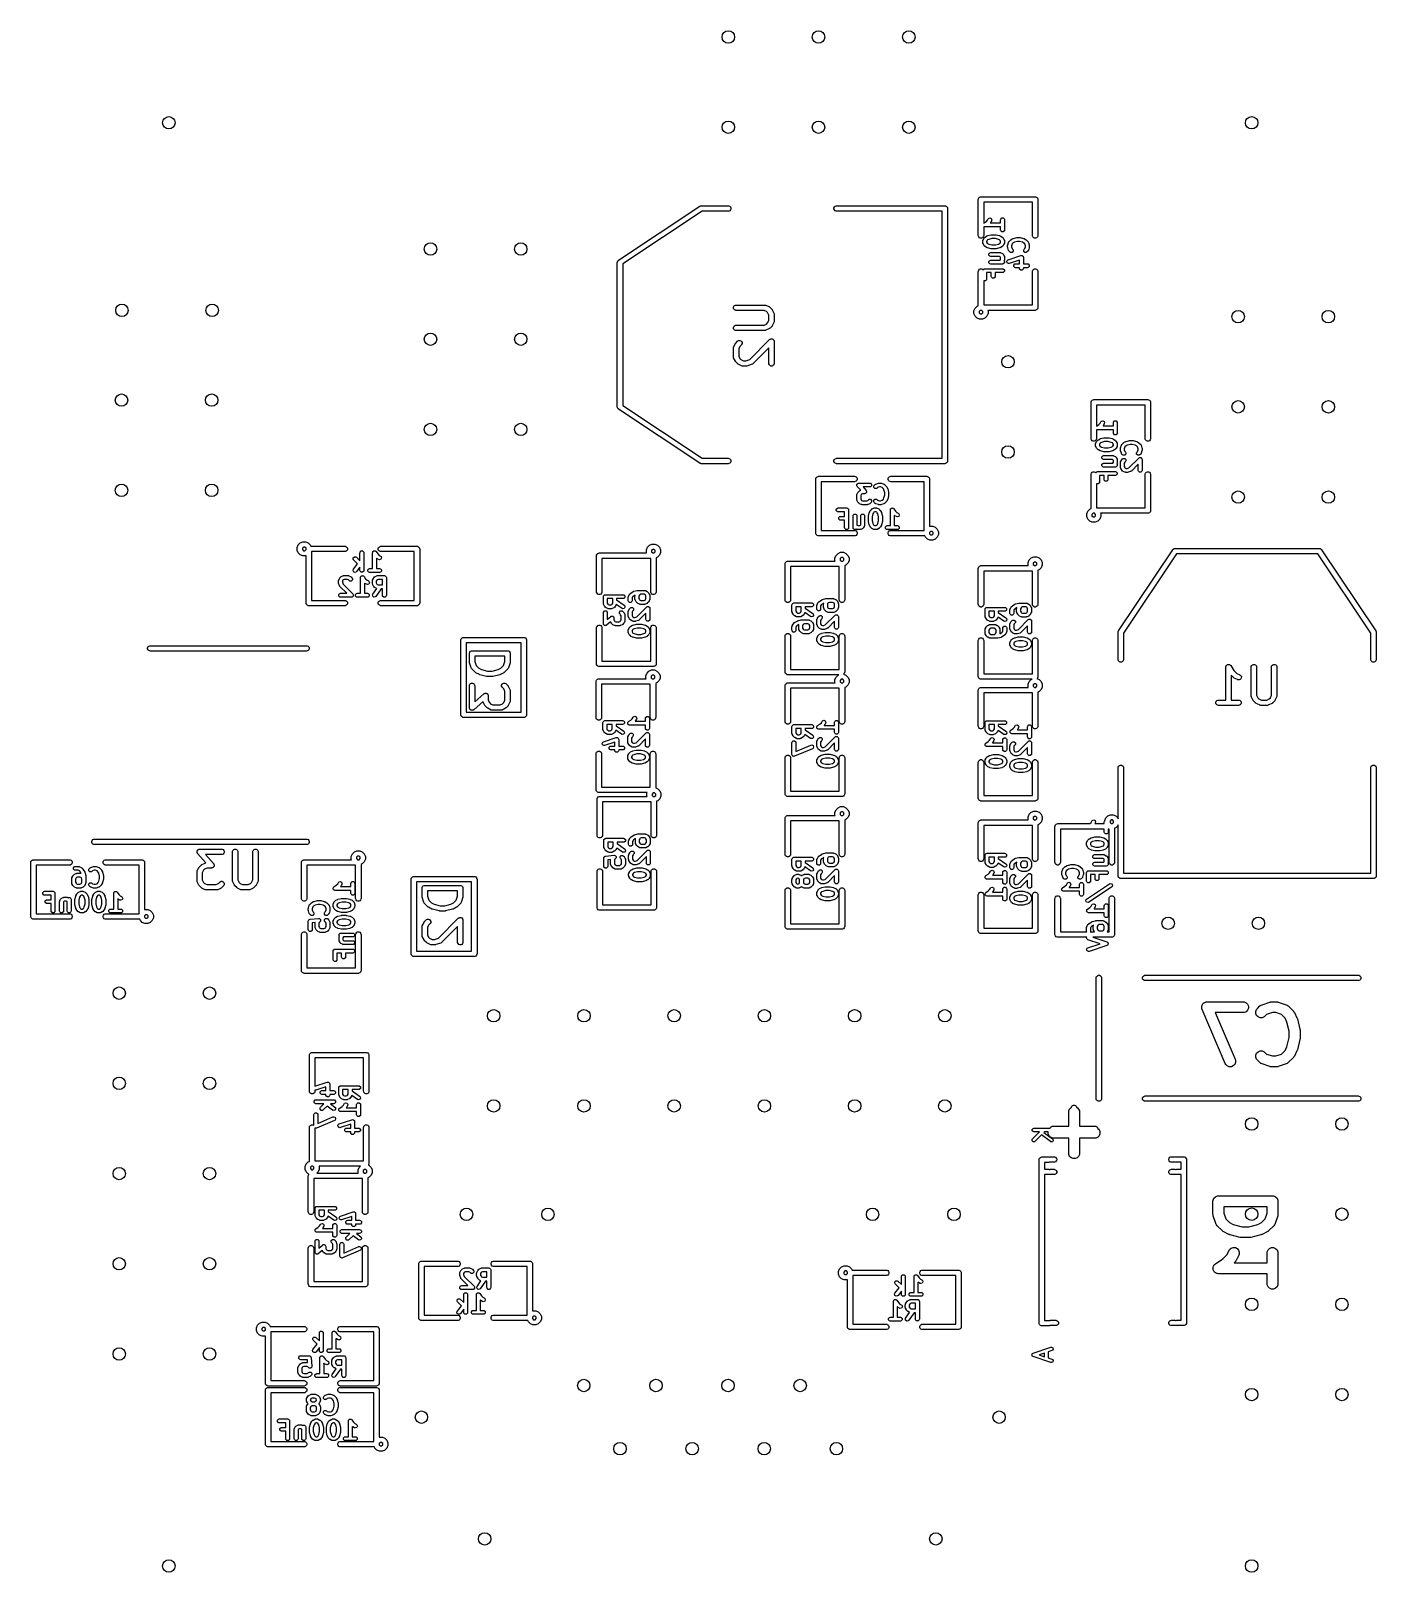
# Model space of a CAD drawing. Extents: x 0.05 to 1.54, y 0.19 to 1.9.
import ezdxf

# ---------------------------------------------------------------- set-up
doc = ezdxf.new("R2010")
doc.units = 0
doc.header["$MEASUREMENT"] = 0
doc.layers.add('BLACK', color=7, linetype='CONTINUOUS')

msp = doc.modelspace()

# ---------------------------------------------------------------- linework, layer by layer
at = {"layer": 'BLACK', "linetype": 'CONTINUOUS'}
for p, q in [((1.097, 1.715), (1.0971, 1.7156)), ((1.097, 1.675), (1.097, 1.715)), ((1.0971, 1.7156), (1.0975, 1.7166)), ((1.0975, 1.7166), (1.0984, 1.7175)), ((1.0984, 1.7175), (1.0994, 1.7179)), ((1.0994, 1.7179), (1.1, 1.718)), ((1.1, 1.718), (1.16, 1.718)), ((1.157, 1.712), (1.103, 1.712)), ((1.103, 1.712), (1.103, 1.6885)), ((1.157, 1.675), (1.157, 1.712)), ((1.16, 1.718), (1.1606, 1.7179)), ((1.1606, 1.7179), (1.1616, 1.7175)), ((1.1616, 1.7175), (1.1625, 1.7166)), ((1.1625, 1.7166), (1.1629, 1.7156)), ((1.1629, 1.7156), (1.163, 1.715)), ((1.163, 1.715), (1.163, 1.675)), ((0.6984, 1.6475), (0.7884, 1.7075)), ((0.7909, 1.702), (0.703, 1.6434)), ((0.7884, 1.7075), (0.7889, 1.7077)), ((0.7889, 1.7077), (0.7892, 1.7078)), ((0.7892, 1.7078), (0.7894, 1.7079)), ((0.7894, 1.7079), (0.79, 1.708)), ((0.79, 1.708), (0.82, 1.708)), ((0.82, 1.702), (0.7909, 1.702)), ((0.82, 1.708), (0.8206, 1.7079)), ((0.8206, 1.7021), (0.82, 1.702)), ((0.8206, 1.7079), (0.8216, 1.7075)), ((0.8216, 1.7025), (0.8206, 1.7021)), ((0.8216, 1.7075), (0.8225, 1.7066)), ((0.8225, 1.7034), (0.8216, 1.7025)), ((0.8225, 1.7066), (0.8229, 1.7056)), ((0.8229, 1.7044), (0.8225, 1.7034)), ((0.8229, 1.7056), (0.8229, 1.7044)), ((0.9371, 1.7056), (0.9375, 1.7066)), ((0.9371, 1.7044), (0.9371, 1.7056)), ((0.9375, 1.7034), (0.9371, 1.7044)), ((0.9375, 1.7066), (0.9384, 1.7075)), ((0.9384, 1.7025), (0.9375, 1.7034)), ((0.9384, 1.7075), (0.9394, 1.7079)), ((0.9394, 1.7021), (0.9384, 1.7025)), ((0.9394, 1.7079), (0.94, 1.708)), ((0.94, 1.702), (0.9394, 1.7021)), ((0.94, 1.708), (1.06, 1.708)), ((1.057, 1.702), (0.94, 1.702)), ((1.057, 1.428), (1.057, 1.702)), ((1.06, 1.708), (1.0606, 1.7079)), ((1.0606, 1.7079), (1.0616, 1.7075)), ((1.0616, 1.7075), (1.0625, 1.7066)), ((1.0625, 1.7066), (1.0629, 1.7056)), ((1.0629, 1.7056), (1.063, 1.705)), ((1.063, 1.705), (1.063, 1.425)), ((1.1056, 1.6903), (1.1071, 1.6918)), ((1.1071, 1.6918), (1.1079, 1.6933)), ((1.1079, 1.6933), (1.1084, 1.694)), ((1.1084, 1.694), (1.11, 1.6945)), ((1.11, 1.6945), (1.1114, 1.6938)), ((1.1114, 1.6938), (1.112, 1.6922)), ((1.112, 1.6922), (1.1117, 1.6914)), ((1.1217, 1.6924), (1.1219, 1.6932)), ((1.1217, 1.6889), (1.1217, 1.6924)), ((1.1219, 1.6932), (1.1231, 1.6944)), ((1.1231, 1.6944), (1.1247, 1.6944)), ((1.1247, 1.6944), (1.1259, 1.6932)), ((1.1259, 1.6932), (1.126, 1.6924)), ((1.126, 1.6924), (1.126, 1.6811)), ((1.0971, 1.6744), (1.097, 1.675)), ((1.103, 1.675), (1.1029, 1.6744)), ((1.103, 1.6885), (1.1056, 1.6903)), ((1.103, 1.6885), (1.103, 1.6885)), ((1.103, 1.6849), (1.103, 1.685)), ((1.103, 1.685), (1.103, 1.675)), ((1.1032, 1.6849), (1.103, 1.6849)), ((1.1034, 1.6847), (1.1032, 1.6849)), ((1.1042, 1.6846), (1.1034, 1.6847)), ((1.1217, 1.6846), (1.1042, 1.6846)), ((1.107, 1.6746), (1.1072, 1.6746)), ((1.1072, 1.6746), (1.1074, 1.6748)), ((1.1074, 1.6748), (1.1112, 1.6757)), ((1.1104, 1.689), (1.1103, 1.6889)), ((1.1103, 1.6889), (1.1217, 1.6889)), ((1.1106, 1.6893), (1.1104, 1.689)), ((1.1108, 1.6895), (1.1106, 1.6893)), ((1.1117, 1.6914), (1.1108, 1.6895)), ((1.1112, 1.6757), (1.1114, 1.6757)), ((1.1114, 1.6757), (1.1117, 1.6758)), ((1.1117, 1.6758), (1.1164, 1.6758)), ((1.1164, 1.6758), (1.1166, 1.6757)), ((1.1166, 1.6757), (1.1169, 1.6757)), ((1.1169, 1.6757), (1.1207, 1.6748)), ((1.1207, 1.6748), (1.1209, 1.6746)), ((1.1209, 1.6746), (1.1211, 1.6746)), ((1.1217, 1.6811), (1.1217, 1.6846)), ((1.1219, 1.6803), (1.1217, 1.6811)), ((1.1231, 1.6791), (1.1219, 1.6803)), ((1.1247, 1.6791), (1.1231, 1.6791)), ((1.1259, 1.6803), (1.1247, 1.6791)), ((1.126, 1.6811), (1.1259, 1.6803)), ((1.1571, 1.6744), (1.157, 1.675)), ((1.163, 1.675), (1.1629, 1.6744)), ((1.0975, 1.6734), (1.0971, 1.6744)), ((1.0984, 1.6725), (1.0975, 1.6734)), ((1.0994, 1.6721), (1.0984, 1.6725)), ((1.1006, 1.6721), (1.0994, 1.6721)), ((1.1016, 1.6725), (1.1006, 1.6721)), ((1.1025, 1.6734), (1.1016, 1.6725)), ((1.102, 1.6691), (1.1021, 1.6694)), ((1.1021, 1.669), (1.102, 1.6691)), ((1.102, 1.6689), (1.1021, 1.669)), ((1.102, 1.667), (1.102, 1.6689)), ((1.1021, 1.6669), (1.102, 1.667)), ((1.1021, 1.6666), (1.102, 1.6669)), ((1.102, 1.6669), (1.1021, 1.6669)), ((1.1021, 1.6694), (1.1022, 1.6697)), ((1.1022, 1.6662), (1.1021, 1.6666)), ((1.1022, 1.6698), (1.1023, 1.6699)), ((1.1022, 1.6697), (1.1022, 1.6698)), ((1.1023, 1.6661), (1.1022, 1.6662)), ((1.1022, 1.6662), (1.1022, 1.6662)), ((1.1023, 1.6699), (1.1032, 1.6717)), ((1.1032, 1.6642), (1.1023, 1.6661)), ((1.1029, 1.6744), (1.1025, 1.6734)), ((1.1032, 1.6717), (1.1034, 1.672)), ((1.1034, 1.6639), (1.1032, 1.6642)), ((1.1034, 1.672), (1.1036, 1.6723)), ((1.1036, 1.6636), (1.1034, 1.6639)), ((1.1036, 1.6723), (1.1045, 1.6732)), ((1.1045, 1.6627), (1.1036, 1.6636)), ((1.1045, 1.6732), (1.1048, 1.6734)), ((1.1048, 1.6625), (1.1045, 1.6627)), ((1.1048, 1.6734), (1.1051, 1.6736)), ((1.1051, 1.6623), (1.1048, 1.6625)), ((1.1051, 1.6736), (1.107, 1.6746)), ((1.107, 1.6614), (1.1051, 1.6623)), ((1.1069, 1.6695), (1.1063, 1.6684)), ((1.1063, 1.6684), (1.1063, 1.6675)), ((1.1063, 1.6675), (1.1069, 1.6664)), ((1.1073, 1.67), (1.1069, 1.6695)), ((1.1069, 1.6664), (1.1073, 1.666)), ((1.1072, 1.6613), (1.107, 1.6614)), ((1.1074, 1.6612), (1.1072, 1.6613)), ((1.1087, 1.6706), (1.1073, 1.67)), ((1.1073, 1.666), (1.1087, 1.6653)), ((1.1112, 1.6603), (1.1074, 1.6612)), ((1.112, 1.6715), (1.1087, 1.6706)), ((1.1087, 1.6653), (1.112, 1.6645)), ((1.1114, 1.6602), (1.1112, 1.6603)), ((1.1117, 1.6602), (1.1114, 1.6602)), ((1.1164, 1.6602), (1.1117, 1.6602)), ((1.1161, 1.6715), (1.112, 1.6715)), ((1.112, 1.6645), (1.1161, 1.6645)), ((1.1194, 1.6706), (1.1161, 1.6715)), ((1.1161, 1.6645), (1.1194, 1.6653)), ((1.1166, 1.6602), (1.1164, 1.6602)), ((1.1169, 1.6603), (1.1166, 1.6602)), ((1.1207, 1.6612), (1.1169, 1.6603)), ((1.1207, 1.67), (1.1194, 1.6706)), ((1.1194, 1.6653), (1.1207, 1.666)), ((1.1212, 1.6695), (1.1207, 1.67)), ((1.1207, 1.666), (1.1212, 1.6664)), ((1.1209, 1.6613), (1.1207, 1.6612)), ((1.1211, 1.6614), (1.1209, 1.6613)), ((1.1211, 1.6746), (1.123, 1.6736)), ((1.123, 1.6623), (1.1211, 1.6614)), ((1.1217, 1.6684), (1.1212, 1.6695)), ((1.1212, 1.6664), (1.1217, 1.6675)), ((1.1217, 1.6675), (1.1217, 1.6684)), ((1.123, 1.6736), (1.1232, 1.6734)), ((1.1232, 1.6625), (1.123, 1.6623)), ((1.1232, 1.6734), (1.1235, 1.6732)), ((1.1235, 1.6627), (1.1232, 1.6625)), ((1.1235, 1.6732), (1.1245, 1.6723)), ((1.1245, 1.6636), (1.1235, 1.6627)), ((1.1245, 1.6723), (1.1247, 1.672)), ((1.1247, 1.6639), (1.1245, 1.6636)), ((1.1247, 1.672), (1.1249, 1.6717)), ((1.1249, 1.6642), (1.1247, 1.6639)), ((1.1249, 1.6717), (1.1258, 1.6699)), ((1.1258, 1.6661), (1.1249, 1.6642)), ((1.1258, 1.6699), (1.1258, 1.6698)), ((1.1258, 1.6698), (1.1259, 1.6697)), ((1.1259, 1.6662), (1.1258, 1.6662)), ((1.1258, 1.6662), (1.1258, 1.6661)), ((1.1259, 1.6697), (1.1259, 1.6694)), ((1.1259, 1.6694), (1.126, 1.6691)), ((1.126, 1.6669), (1.1259, 1.6666)), ((1.1259, 1.6666), (1.1259, 1.6662)), ((1.126, 1.6691), (1.126, 1.669)), ((1.126, 1.669), (1.126, 1.6689)), ((1.126, 1.6689), (1.126, 1.667)), ((1.126, 1.667), (1.126, 1.6669)), ((1.126, 1.6669), (1.126, 1.6669)), ((1.1295, 1.6639), (1.1296, 1.6642)), ((1.1295, 1.662), (1.1295, 1.6639)), ((1.1296, 1.6617), (1.1295, 1.662)), ((1.1296, 1.6642), (1.1297, 1.6646)), ((1.1297, 1.6614), (1.1296, 1.6617)), ((1.1297, 1.6646), (1.1306, 1.6674)), ((1.1306, 1.6585), (1.1297, 1.6614)), ((1.1306, 1.6675), (1.1308, 1.6678)), ((1.1306, 1.6674), (1.1306, 1.6675)), ((1.1306, 1.6675), (1.1306, 1.6675)), ((1.1306, 1.6584), (1.1306, 1.6585)), ((1.1308, 1.6581), (1.1306, 1.6584)), ((1.1306, 1.6584), (1.1306, 1.6584)), ((1.1308, 1.6678), (1.131, 1.6681)), ((1.131, 1.6578), (1.1308, 1.6581)), ((1.131, 1.6681), (1.131, 1.6682)), ((1.131, 1.6682), (1.1311, 1.6682)), ((1.1311, 1.6577), (1.131, 1.6578)), ((1.131, 1.6578), (1.131, 1.6578)), ((1.1311, 1.6682), (1.133, 1.6701)), ((1.132, 1.6568), (1.1311, 1.6577)), ((1.133, 1.6701), (1.1333, 1.6703)), ((1.1333, 1.6703), (1.1335, 1.6705)), ((1.1335, 1.6705), (1.1354, 1.6715)), ((1.1345, 1.6656), (1.1338, 1.6636)), ((1.1338, 1.6636), (1.1338, 1.6624)), ((1.1338, 1.6624), (1.1345, 1.6604)), ((1.1358, 1.6668), (1.1345, 1.6656)), ((1.1345, 1.6604), (1.1351, 1.6598)), ((1.1351, 1.6598), (1.1356, 1.6591)), ((1.1354, 1.6715), (1.1356, 1.6715)), ((1.1356, 1.6715), (1.1359, 1.6716)), ((1.1356, 1.6591), (1.1356, 1.6575)), ((1.1371, 1.6675), (1.1358, 1.6668)), ((1.1359, 1.6716), (1.1396, 1.6726)), ((1.1404, 1.6683), (1.1371, 1.6675)), ((1.1396, 1.6726), (1.1399, 1.6726)), ((1.1399, 1.6726), (1.1401, 1.6726)), ((1.1401, 1.6726), (1.1429, 1.6726)), ((1.1427, 1.6683), (1.1404, 1.6683)), ((1.1459, 1.6675), (1.1427, 1.6683)), ((1.1429, 1.6726), (1.1432, 1.6726)), ((1.1432, 1.6726), (1.1435, 1.6726)), ((1.1435, 1.6726), (1.1472, 1.6716)), ((1.1473, 1.6668), (1.1459, 1.6675)), ((1.1472, 1.6716), (1.1474, 1.6715)), ((1.1486, 1.6656), (1.1473, 1.6668)), ((1.1474, 1.6715), (1.1477, 1.6715)), ((1.1475, 1.6591), (1.148, 1.6598)), ((1.1475, 1.6575), (1.1475, 1.6591)), ((1.1477, 1.6715), (1.1495, 1.6705)), ((1.148, 1.6598), (1.1486, 1.6604)), ((1.1492, 1.6636), (1.1486, 1.6656)), ((1.1486, 1.6604), (1.1492, 1.6624)), ((1.1492, 1.6624), (1.1492, 1.6636)), ((1.1495, 1.6705), (1.1498, 1.6703)), ((1.1498, 1.6703), (1.1501, 1.6701)), ((1.1501, 1.6701), (1.152, 1.6682)), ((1.152, 1.6577), (1.151, 1.6568)), ((1.152, 1.6682), (1.152, 1.6682)), ((1.152, 1.6682), (1.1521, 1.6681)), ((1.1521, 1.6578), (1.152, 1.6578)), ((1.152, 1.6578), (1.152, 1.6577)), ((1.1521, 1.6681), (1.1522, 1.6678)), ((1.1522, 1.6581), (1.1521, 1.6578)), ((1.1522, 1.6678), (1.1524, 1.6675)), ((1.1524, 1.6584), (1.1522, 1.6581)), ((1.1524, 1.6675), (1.1524, 1.6675)), ((1.1524, 1.6675), (1.1525, 1.6674)), ((1.1525, 1.6585), (1.1524, 1.6584)), ((1.1524, 1.6584), (1.1524, 1.6584)), ((1.1525, 1.6674), (1.1534, 1.6646)), ((1.1534, 1.6614), (1.1525, 1.6585)), ((1.1534, 1.6646), (1.1535, 1.6642)), ((1.1535, 1.6617), (1.1534, 1.6614)), ((1.1535, 1.6642), (1.1535, 1.6639)), ((1.1535, 1.6639), (1.1535, 1.662)), ((1.1535, 1.662), (1.1535, 1.6617)), ((1.1575, 1.6734), (1.1571, 1.6744)), ((1.1584, 1.6725), (1.1575, 1.6734)), ((1.1594, 1.6721), (1.1584, 1.6725)), ((1.1606, 1.6721), (1.1594, 1.6721)), ((1.1616, 1.6725), (1.1606, 1.6721)), ((1.1625, 1.6734), (1.1616, 1.6725)), ((1.1629, 1.6744), (1.1625, 1.6734)), ((0.697, 1.645), (0.6971, 1.6456)), ((0.697, 1.485), (0.697, 1.645)), ((0.697, 1.645), (0.697, 1.645)), ((0.697, 1.645), (0.697, 1.645)), ((0.697, 1.645), (0.697, 1.645)), ((0.6971, 1.6456), (0.6972, 1.6458)), ((0.6972, 1.6458), (0.6973, 1.6461)), ((0.6973, 1.6461), (0.6974, 1.6464)), ((0.6974, 1.6464), (0.6975, 1.6466)), ((0.6975, 1.6466), (0.6978, 1.6468)), ((0.6978, 1.6468), (0.6979, 1.6471)), ((0.6979, 1.6471), (0.6984, 1.6475)), ((0.6984, 1.6475), (0.6984, 1.6475)), ((0.6984, 1.6475), (0.6984, 1.6475)), ((0.6984, 1.6475), (0.6984, 1.6475)), ((0.703, 1.6434), (0.703, 1.4866)), ((1.1088, 1.6547), (1.1099, 1.6559)), ((1.1088, 1.6531), (1.1088, 1.6547)), ((1.1099, 1.6519), (1.1088, 1.6531)), ((1.1088, 1.6463), (1.1099, 1.6474)), ((1.1088, 1.6446), (1.1088, 1.6463)), ((1.1099, 1.6435), (1.1088, 1.6446)), ((1.1099, 1.6559), (1.1108, 1.6561)), ((1.1108, 1.6518), (1.1099, 1.6519)), ((1.1099, 1.6474), (1.1108, 1.6476)), ((1.1108, 1.6433), (1.1099, 1.6435)), ((1.1108, 1.6561), (1.1211, 1.6561)), ((1.1206, 1.6518), (1.1108, 1.6518)), ((1.1108, 1.6476), (1.1211, 1.6476)), ((1.1239, 1.6433), (1.1108, 1.6433)), ((1.1213, 1.6514), (1.1206, 1.6518)), ((1.1211, 1.6561), (1.1212, 1.656)), ((1.1211, 1.6476), (1.1212, 1.6477)), ((1.1212, 1.656), (1.1212, 1.656)), ((1.1212, 1.656), (1.1216, 1.656)), ((1.1212, 1.6477), (1.1217, 1.6488)), ((1.1217, 1.6506), (1.1213, 1.6514)), ((1.1216, 1.656), (1.1219, 1.6559)), ((1.1217, 1.6488), (1.1217, 1.6506)), ((1.1219, 1.6559), (1.1219, 1.6559)), ((1.1219, 1.6559), (1.122, 1.6558)), ((1.122, 1.6558), (1.1239, 1.6549)), ((1.1239, 1.6549), (1.1243, 1.6546)), ((1.1247, 1.6435), (1.1239, 1.6433)), ((1.1243, 1.6546), (1.1244, 1.6546)), ((1.1244, 1.6546), (1.1245, 1.6545)), ((1.1245, 1.6545), (1.1246, 1.6544)), ((1.1246, 1.6544), (1.1246, 1.6543)), ((1.1246, 1.6543), (1.1249, 1.6539)), ((1.1259, 1.6446), (1.1247, 1.6435)), ((1.1249, 1.6539), (1.1258, 1.652)), ((1.1258, 1.6473), (1.1255, 1.6467)), ((1.1255, 1.6467), (1.1259, 1.6463)), ((1.1258, 1.652), (1.1258, 1.6519)), ((1.1258, 1.6519), (1.1259, 1.6519)), ((1.1259, 1.6475), (1.1258, 1.6474)), ((1.1258, 1.6474), (1.1258, 1.6473)), ((1.1259, 1.6519), (1.1259, 1.6516)), ((1.1259, 1.6516), (1.126, 1.6512)), ((1.126, 1.6481), (1.1259, 1.6478)), ((1.1259, 1.6478), (1.1259, 1.6475)), ((1.1259, 1.6463), (1.1259, 1.6446)), ((1.126, 1.6512), (1.126, 1.6512)), ((1.126, 1.6512), (1.126, 1.6511)), ((1.126, 1.6511), (1.126, 1.6483)), ((1.126, 1.6483), (1.126, 1.6482)), ((1.126, 1.6482), (1.126, 1.6481)), ((1.1286, 1.6462), (1.1293, 1.6477)), ((1.1291, 1.6447), (1.1286, 1.6462)), ((1.1306, 1.6439), (1.1291, 1.6447)), ((1.1293, 1.6477), (1.1301, 1.6481)), ((1.1301, 1.6481), (1.1441, 1.6528)), ((1.1314, 1.644), (1.1306, 1.6439)), ((1.1427, 1.6478), (1.1314, 1.644)), ((1.1327, 1.6563), (1.132, 1.6568)), ((1.1344, 1.6563), (1.1327, 1.6563)), ((1.1356, 1.6575), (1.1344, 1.6563)), ((1.1363, 1.6422), (1.1374, 1.6434)), ((1.1363, 1.6406), (1.1363, 1.6422)), ((1.1374, 1.6394), (1.1363, 1.6406)), ((1.1374, 1.6434), (1.1383, 1.6435)), ((1.1383, 1.6435), (1.1427, 1.6435)), ((1.1427, 1.6435), (1.1427, 1.6478)), ((1.1441, 1.6528), (1.145, 1.6529)), ((1.145, 1.6529), (1.1453, 1.6528)), ((1.1453, 1.6528), (1.1456, 1.6528)), ((1.1456, 1.6528), (1.146, 1.6524)), ((1.146, 1.6524), (1.1464, 1.6522)), ((1.1464, 1.6522), (1.1466, 1.6519)), ((1.1466, 1.6519), (1.1468, 1.6516)), ((1.1468, 1.6516), (1.147, 1.6508)), ((1.147, 1.6508), (1.147, 1.6435)), ((1.147, 1.6435), (1.1514, 1.6435)), ((1.1487, 1.6563), (1.1475, 1.6575)), ((1.1503, 1.6563), (1.1487, 1.6563)), ((1.151, 1.6568), (1.1503, 1.6563)), ((1.1514, 1.6435), (1.1522, 1.6434)), ((1.1522, 1.6434), (1.1534, 1.6422)), ((1.1534, 1.6406), (1.1522, 1.6394)), ((1.1534, 1.6422), (1.1534, 1.6406)), ((1.097, 1.635), (1.0971, 1.6356)), ((1.097, 1.5972), (1.097, 1.635)), ((1.0971, 1.6356), (1.0975, 1.6366)), ((1.0975, 1.6366), (1.0984, 1.6375)), ((1.0984, 1.6375), (1.0994, 1.6379)), ((1.0994, 1.6379), (1.1006, 1.6379)), ((1.1006, 1.6379), (1.1016, 1.6375)), ((1.1016, 1.6375), (1.1022, 1.6369)), ((1.1022, 1.6369), (1.1034, 1.6381)), ((1.1022, 1.6369), (1.1022, 1.6369)), ((1.1034, 1.6247), (1.103, 1.6251)), ((1.103, 1.6251), (1.103, 1.598)), ((1.1034, 1.6381), (1.1042, 1.6382)), ((1.105, 1.6247), (1.1034, 1.6247)), ((1.1042, 1.6382), (1.1239, 1.6382)), ((1.1062, 1.6259), (1.105, 1.6247)), ((1.1063, 1.6267), (1.1062, 1.6259)), ((1.1114, 1.6339), (1.1063, 1.6339)), ((1.1063, 1.6339), (1.1063, 1.6267)), ((1.1114, 1.6295), (1.1114, 1.6339)), ((1.1116, 1.6287), (1.1114, 1.6295)), ((1.1127, 1.6275), (1.1116, 1.6287)), ((1.1144, 1.6275), (1.1127, 1.6275)), ((1.1156, 1.6287), (1.1144, 1.6275)), ((1.1157, 1.6295), (1.1156, 1.6287)), ((1.1239, 1.6339), (1.1157, 1.6339)), ((1.1157, 1.6339), (1.1157, 1.6295)), ((1.1239, 1.6382), (1.1247, 1.6381)), ((1.1247, 1.6341), (1.1239, 1.6339)), ((1.1247, 1.6381), (1.1259, 1.6369)), ((1.1259, 1.6353), (1.1247, 1.6341)), ((1.1259, 1.6369), (1.1259, 1.6353)), ((1.1383, 1.6392), (1.1374, 1.6394)), ((1.1427, 1.6392), (1.1383, 1.6392)), ((1.1427, 1.6386), (1.1427, 1.6392)), ((1.1428, 1.6378), (1.1427, 1.6386)), ((1.144, 1.6366), (1.1428, 1.6378)), ((1.1456, 1.6366), (1.144, 1.6366)), ((1.1468, 1.6378), (1.1456, 1.6366)), ((1.147, 1.6386), (1.1468, 1.6378)), ((1.1514, 1.6392), (1.147, 1.6392)), ((1.147, 1.6392), (1.147, 1.6386)), ((1.1522, 1.6394), (1.1514, 1.6392)), ((1.157, 1.635), (1.1571, 1.6356)), ((1.157, 1.598), (1.157, 1.635)), ((1.1571, 1.6356), (1.1575, 1.6366)), ((1.1575, 1.6366), (1.1584, 1.6375)), ((1.1584, 1.6375), (1.1594, 1.6379)), ((1.1594, 1.6379), (1.1606, 1.6379)), ((1.1606, 1.6379), (1.1616, 1.6375)), ((1.1616, 1.6375), (1.1625, 1.6366)), ((1.1625, 1.6366), (1.1629, 1.6356)), ((1.1629, 1.6356), (1.163, 1.635)), ((1.163, 1.635), (1.163, 1.595)), ((0.8256, 1.5956), (0.8261, 1.5966)), ((0.8256, 1.5944), (0.8256, 1.5956)), ((0.8261, 1.5934), (0.8256, 1.5944)), ((0.8261, 1.5966), (0.8269, 1.5975)), ((0.8269, 1.5925), (0.8261, 1.5934)), ((0.8269, 1.5975), (0.828, 1.5979)), ((0.828, 1.5921), (0.8269, 1.5925)), ((0.828, 1.5979), (0.8285, 1.5979)), ((0.8285, 1.592), (0.828, 1.5921)), ((0.8285, 1.5979), (0.8604, 1.5979)), ((0.8597, 1.592), (0.8285, 1.592)), ((0.8624, 1.5907), (0.8597, 1.592)), ((0.8604, 1.5979), (0.861, 1.5979)), ((0.861, 1.5979), (0.8611, 1.5979)), ((0.8611, 1.5979), (0.8612, 1.5978)), ((0.8612, 1.5978), (0.8617, 1.5976)), ((0.8617, 1.5976), (0.8655, 1.5958)), ((0.8636, 1.5895), (0.8624, 1.5907)), ((0.865, 1.5868), (0.8636, 1.5895)), ((0.8655, 1.5958), (0.8657, 1.5956)), ((0.8657, 1.5956), (0.8658, 1.5956)), ((0.8658, 1.5956), (0.8659, 1.5955)), ((0.8659, 1.5955), (0.866, 1.5955)), ((0.866, 1.5955), (0.866, 1.5954)), ((0.866, 1.5954), (0.8662, 1.5952)), ((0.8662, 1.5952), (0.8681, 1.5933)), ((0.8681, 1.5933), (0.8683, 1.5931)), ((0.8683, 1.5931), (0.8684, 1.5931)), ((0.8684, 1.5931), (0.8684, 1.593)), ((0.8684, 1.593), (0.8685, 1.5929)), ((0.8685, 1.5929), (0.8685, 1.5928)), ((0.8685, 1.5928), (0.8687, 1.5926)), ((0.8687, 1.5926), (0.8705, 1.5888)), ((1.0922, 1.5916), (1.0934, 1.5944)), ((1.0922, 1.5908), (1.0922, 1.5916)), ((1.0922, 1.5884), (1.0922, 1.5908)), ((1.0934, 1.5944), (1.0956, 1.5966)), ((1.0956, 1.5966), (1.097, 1.5972)), ((1.0992, 1.592), (1.098, 1.5908)), ((1.098, 1.5908), (1.098, 1.5892)), ((1.1008, 1.592), (1.0992, 1.592)), ((1.102, 1.5908), (1.1008, 1.592)), ((1.102, 1.5892), (1.102, 1.5908)), ((1.103, 1.598), (1.157, 1.598)), ((1.16, 1.592), (1.1076, 1.592)), ((1.1076, 1.592), (1.1078, 1.5916)), ((1.1078, 1.5916), (1.1078, 1.5884)), ((1.1606, 1.5921), (1.16, 1.592)), ((1.1616, 1.5925), (1.1606, 1.5921)), ((1.1625, 1.5934), (1.1616, 1.5925)), ((1.1629, 1.5944), (1.1625, 1.5934)), ((1.163, 1.595), (1.1629, 1.5944)), ((0.8256, 1.5731), (0.8261, 1.5741)), ((0.8256, 1.5719), (0.8256, 1.5731)), ((0.8261, 1.5741), (0.8269, 1.575)), ((0.8269, 1.575), (0.828, 1.5754)), ((0.828, 1.5754), (0.8285, 1.5755)), ((0.8285, 1.5755), (0.8597, 1.5755)), ((0.8597, 1.5755), (0.8624, 1.5768)), ((0.8624, 1.5768), (0.8636, 1.578)), ((0.8636, 1.578), (0.865, 1.5807)), ((0.865, 1.5807), (0.865, 1.5868)), ((0.8662, 1.5723), (0.866, 1.5721)), ((0.866, 1.5721), (0.866, 1.572)), ((0.8681, 1.5742), (0.8662, 1.5723)), ((0.8683, 1.5744), (0.8681, 1.5742)), ((0.8684, 1.5744), (0.8683, 1.5744)), ((0.8685, 1.5746), (0.8684, 1.5745)), ((0.8684, 1.5745), (0.8684, 1.5744)), ((0.8687, 1.5749), (0.8685, 1.5747)), ((0.8685, 1.5747), (0.8685, 1.5746)), ((0.8705, 1.5787), (0.8687, 1.5749)), ((0.8705, 1.5888), (0.8708, 1.5883)), ((0.8708, 1.5792), (0.8705, 1.5787)), ((0.8708, 1.5883), (0.8708, 1.5882)), ((0.8708, 1.5882), (0.8708, 1.5881)), ((0.8708, 1.5881), (0.8709, 1.5875)), ((0.8709, 1.58), (0.8708, 1.5794)), ((0.8708, 1.5794), (0.8708, 1.5793)), ((0.8708, 1.5793), (0.8708, 1.5792)), ((0.8709, 1.5875), (0.8709, 1.58)), ((1.0934, 1.5856), (1.0922, 1.5884)), ((1.0956, 1.5834), (1.0934, 1.5856)), ((1.0984, 1.5822), (1.0956, 1.5834)), ((1.098, 1.5892), (1.0992, 1.588)), ((1.1016, 1.5822), (1.0984, 1.5822)), ((1.0992, 1.588), (1.1008, 1.588)), ((1.1008, 1.588), (1.102, 1.5892)), ((1.1044, 1.5834), (1.1016, 1.5822)), ((1.1066, 1.5856), (1.1044, 1.5834)), ((1.1078, 1.5884), (1.1066, 1.5856)), ((0.8261, 1.5709), (0.8256, 1.5719)), ((0.8259, 1.5513), (0.8278, 1.5551)), ((0.8269, 1.57), (0.8261, 1.5709)), ((0.828, 1.5696), (0.8269, 1.57)), ((0.8278, 1.5551), (0.8279, 1.5553)), ((0.8279, 1.5553), (0.828, 1.5554)), ((0.8285, 1.5695), (0.828, 1.5696)), ((0.828, 1.5555), (0.8281, 1.5556)), ((0.828, 1.5554), (0.828, 1.5555)), ((0.8281, 1.5556), (0.8283, 1.5558)), ((0.8281, 1.5556), (0.8281, 1.5556)), ((0.8283, 1.5558), (0.8302, 1.5577)), ((0.8604, 1.5695), (0.8285, 1.5695)), ((0.8302, 1.5577), (0.8306, 1.5581)), ((0.8306, 1.5581), (0.8317, 1.5585)), ((0.8317, 1.5585), (0.8329, 1.5585)), ((0.8329, 1.5585), (0.8339, 1.5581)), ((0.8339, 1.5581), (0.8347, 1.5573)), ((0.8347, 1.5573), (0.8352, 1.5562)), ((0.8352, 1.5551), (0.8347, 1.554)), ((0.8352, 1.5562), (0.8352, 1.5551)), ((0.8438, 1.5376), (0.8658, 1.5596)), ((0.861, 1.5696), (0.8604, 1.5695)), ((0.8611, 1.5696), (0.861, 1.5696)), ((0.8612, 1.5697), (0.8611, 1.5696)), ((0.8617, 1.5699), (0.8612, 1.5697)), ((0.8655, 1.5717), (0.8617, 1.5699)), ((0.8657, 1.5719), (0.8655, 1.5717)), ((0.8658, 1.5719), (0.8657, 1.5719)), ((0.8659, 1.572), (0.8658, 1.5719)), ((0.8658, 1.5596), (0.8663, 1.56)), ((0.866, 1.572), (0.8659, 1.572)), ((0.8663, 1.56), (0.867, 1.5603)), ((0.867, 1.5603), (0.8673, 1.5604)), ((0.8673, 1.5604), (0.8685, 1.5604)), ((0.8685, 1.5604), (0.8695, 1.56)), ((0.8695, 1.56), (0.8704, 1.5591)), ((0.8704, 1.5591), (0.8706, 1.5585)), ((0.8706, 1.5585), (0.8708, 1.5581)), ((0.8708, 1.5581), (0.8709, 1.5575)), ((0.8709, 1.5575), (0.8709, 1.5331)), ((0.8256, 1.5506), (0.8257, 1.5507)), ((0.8256, 1.55), (0.8256, 1.5506)), ((0.8256, 1.5406), (0.8256, 1.55)), ((0.8256, 1.5401), (0.8256, 1.5406)), ((0.8257, 1.54), (0.8256, 1.5401)), ((0.8257, 1.5508), (0.8259, 1.5513)), ((0.8257, 1.5507), (0.8257, 1.5508)), ((0.8257, 1.5398), (0.8257, 1.54)), ((0.8259, 1.5393), (0.8257, 1.5398)), ((0.8278, 1.5356), (0.8259, 1.5393)), ((0.8328, 1.552), (0.8315, 1.5493)), ((0.8315, 1.5493), (0.8315, 1.5413)), ((0.8315, 1.5413), (0.8328, 1.5386)), ((0.8344, 1.5535), (0.8328, 1.552)), ((0.8328, 1.5386), (0.834, 1.5374)), ((0.8347, 1.554), (0.8344, 1.5535)), ((0.865, 1.5504), (0.8475, 1.5329)), ((0.865, 1.5331), (0.865, 1.5504)), ((0.8279, 1.5353), (0.8278, 1.5356)), ((0.828, 1.5352), (0.8279, 1.5353)), ((0.8281, 1.5351), (0.828, 1.5352)), ((0.828, 1.5352), (0.828, 1.5352)), ((0.8281, 1.535), (0.8281, 1.5351)), ((0.8283, 1.5348), (0.8281, 1.535)), ((0.8302, 1.5329), (0.8283, 1.5348)), ((0.8304, 1.5327), (0.8302, 1.5329)), ((0.8305, 1.5327), (0.8304, 1.5327)), ((0.8306, 1.5326), (0.8305, 1.5327)), ((0.8306, 1.5325), (0.8306, 1.5326)), ((0.8307, 1.5325), (0.8306, 1.5325)), ((0.831, 1.5324), (0.8307, 1.5325)), ((0.8347, 1.5305), (0.831, 1.5324)), ((0.834, 1.5374), (0.8367, 1.5361)), ((0.8353, 1.5303), (0.8347, 1.5305)), ((0.8354, 1.5303), (0.8353, 1.5303)), ((0.8355, 1.5302), (0.8354, 1.5303)), ((0.836, 1.5302), (0.8355, 1.5302)), ((0.8398, 1.5302), (0.836, 1.5302)), ((0.8367, 1.5361), (0.8393, 1.5361)), ((0.8393, 1.5361), (0.8438, 1.5376)), ((0.8401, 1.5302), (0.8398, 1.5302)), ((0.8402, 1.5302), (0.8401, 1.5302)), ((0.8403, 1.5302), (0.8402, 1.5302)), ((0.8404, 1.5302), (0.8403, 1.5302)), ((0.8407, 1.5303), (0.8404, 1.5303)), ((0.8404, 1.5303), (0.8404, 1.5302)), ((0.8463, 1.5322), (0.8407, 1.5303)), ((0.8469, 1.5324), (0.8463, 1.5322)), ((0.847, 1.5325), (0.8469, 1.5324)), ((0.8475, 1.5329), (0.847, 1.5325)), ((0.847, 1.5325), (0.847, 1.5325)), ((0.865, 1.5326), (0.865, 1.5331)), ((0.8655, 1.5315), (0.865, 1.5326)), ((0.8663, 1.5307), (0.8655, 1.5315)), ((0.8673, 1.5302), (0.8663, 1.5307)), ((0.8685, 1.5302), (0.8673, 1.5302)), ((0.8695, 1.5307), (0.8685, 1.5302)), ((0.8704, 1.5315), (0.8695, 1.5307)), ((0.8708, 1.5326), (0.8704, 1.5315)), ((0.8709, 1.5331), (0.8708, 1.5326)), ((1.222, 1.49), (1.2221, 1.4906)), ((1.222, 1.45), (1.222, 1.49)), ((1.2221, 1.4906), (1.2225, 1.4916)), ((1.2225, 1.4916), (1.2234, 1.4925)), ((1.2234, 1.4925), (1.2244, 1.4929)), ((1.2244, 1.4929), (1.225, 1.493)), ((1.225, 1.493), (1.285, 1.493)), ((1.282, 1.487), (1.228, 1.487)), ((1.228, 1.487), (1.228, 1.4635)), ((1.282, 1.45), (1.282, 1.487)), ((1.285, 1.493), (1.2856, 1.4929)), ((1.2856, 1.4929), (1.2866, 1.4925)), ((1.2866, 1.4925), (1.2875, 1.4916)), ((1.2875, 1.4916), (1.2879, 1.4906)), ((1.2879, 1.4906), (1.288, 1.49)), ((1.288, 1.49), (1.288, 1.45)), ((0.6971, 1.4844), (0.697, 1.485)), ((0.697, 1.485), (0.697, 1.485)), ((0.697, 1.485), (0.697, 1.485)), ((0.697, 1.485), (0.697, 1.485)), ((0.6972, 1.4842), (0.6971, 1.4844)), ((0.6973, 1.4839), (0.6972, 1.4842)), ((0.6974, 1.4836), (0.6973, 1.4839)), ((0.6975, 1.4834), (0.6974, 1.4836)), ((0.6978, 1.4832), (0.6975, 1.4834)), ((0.6979, 1.4829), (0.6978, 1.4832)), ((0.6984, 1.4825), (0.6979, 1.4829)), ((0.7884, 1.4225), (0.6984, 1.4825)), ((0.6984, 1.4825), (0.6984, 1.4825)), ((0.6984, 1.4825), (0.6984, 1.4825)), ((0.6984, 1.4825), (0.6984, 1.4825)), ((0.703, 1.4866), (0.7909, 1.428)), ((1.228, 1.4635), (1.2306, 1.4653)), ((1.228, 1.4635), (1.228, 1.4635)), ((1.228, 1.4599), (1.228, 1.46)), ((1.228, 1.46), (1.228, 1.45)), ((1.2282, 1.4599), (1.228, 1.4599)), ((1.2284, 1.4597), (1.2282, 1.4599)), ((1.2292, 1.4596), (1.2284, 1.4597)), ((1.2467, 1.4596), (1.2292, 1.4596)), ((1.2306, 1.4653), (1.2321, 1.4668)), ((1.2321, 1.4668), (1.2329, 1.4683)), ((1.2329, 1.4683), (1.2334, 1.469)), ((1.2334, 1.469), (1.235, 1.4695)), ((1.235, 1.4695), (1.2364, 1.4688)), ((1.2354, 1.464), (1.2353, 1.4639)), ((1.2353, 1.4639), (1.2467, 1.4639)), ((1.2356, 1.4643), (1.2354, 1.464)), ((1.2358, 1.4645), (1.2356, 1.4643)), ((1.2367, 1.4664), (1.2358, 1.4645)), ((1.2364, 1.4688), (1.237, 1.4672)), ((1.237, 1.4672), (1.2367, 1.4664)), ((1.2467, 1.4674), (1.2469, 1.4682)), ((1.2467, 1.4639), (1.2467, 1.4674)), ((1.2467, 1.4561), (1.2467, 1.4596)), ((1.2469, 1.4553), (1.2467, 1.4561)), ((1.2469, 1.4682), (1.2481, 1.4694)), ((1.2481, 1.4541), (1.2469, 1.4553)), ((1.2481, 1.4694), (1.2497, 1.4694)), ((1.2497, 1.4541), (1.2481, 1.4541)), ((1.2497, 1.4694), (1.2509, 1.4682)), ((1.2509, 1.4553), (1.2497, 1.4541)), ((1.2509, 1.4682), (1.251, 1.4674)), ((1.251, 1.4561), (1.2509, 1.4553)), ((1.251, 1.4674), (1.251, 1.4561)), ((1.2221, 1.4494), (1.222, 1.45)), ((1.2225, 1.4484), (1.2221, 1.4494)), ((1.2234, 1.4475), (1.2225, 1.4484)), ((1.2244, 1.4471), (1.2234, 1.4475)), ((1.2256, 1.4471), (1.2244, 1.4471)), ((1.2266, 1.4475), (1.2256, 1.4471)), ((1.2275, 1.4484), (1.2266, 1.4475)), ((1.227, 1.4441), (1.2271, 1.4444)), ((1.2271, 1.444), (1.227, 1.4441)), ((1.227, 1.4439), (1.2271, 1.444)), ((1.227, 1.442), (1.227, 1.4439)), ((1.2271, 1.4419), (1.227, 1.442)), ((1.2271, 1.4416), (1.227, 1.4419)), ((1.227, 1.4419), (1.2271, 1.4419)), ((1.2271, 1.4444), (1.2272, 1.4447)), ((1.2272, 1.4412), (1.2271, 1.4416)), ((1.2272, 1.4448), (1.2273, 1.4449)), ((1.2272, 1.4447), (1.2272, 1.4448)), ((1.2273, 1.4411), (1.2272, 1.4412)), ((1.2272, 1.4412), (1.2272, 1.4412)), ((1.2273, 1.4449), (1.2282, 1.4467)), ((1.2282, 1.4392), (1.2273, 1.4411)), ((1.2279, 1.4494), (1.2275, 1.4484)), ((1.228, 1.45), (1.2279, 1.4494)), ((1.2282, 1.4467), (1.2284, 1.447)), ((1.2284, 1.4389), (1.2282, 1.4392)), ((1.2284, 1.447), (1.2286, 1.4473)), ((1.2286, 1.4386), (1.2284, 1.4389)), ((1.2286, 1.4473), (1.2295, 1.4482)), ((1.2295, 1.4377), (1.2286, 1.4386)), ((1.2295, 1.4482), (1.2298, 1.4484)), ((1.2298, 1.4375), (1.2295, 1.4377)), ((1.2298, 1.4484), (1.2301, 1.4486)), ((1.2301, 1.4373), (1.2298, 1.4375)), ((1.2301, 1.4486), (1.232, 1.4496)), ((1.232, 1.4364), (1.2301, 1.4373)), ((1.2319, 1.4445), (1.2313, 1.4434)), ((1.2313, 1.4434), (1.2313, 1.4425)), ((1.2313, 1.4425), (1.2319, 1.4414)), ((1.2323, 1.445), (1.2319, 1.4445)), ((1.2319, 1.4414), (1.2323, 1.441)), ((1.232, 1.4496), (1.2322, 1.4496)), ((1.2322, 1.4363), (1.232, 1.4364)), ((1.2322, 1.4496), (1.2324, 1.4498)), ((1.2324, 1.4362), (1.2322, 1.4363)), ((1.2337, 1.4456), (1.2323, 1.445)), ((1.2323, 1.441), (1.2337, 1.4403)), ((1.2324, 1.4498), (1.2362, 1.4507)), ((1.2362, 1.4353), (1.2324, 1.4362)), ((1.237, 1.4465), (1.2337, 1.4456)), ((1.2337, 1.4403), (1.237, 1.4395)), ((1.2362, 1.4507), (1.2364, 1.4507)), ((1.2364, 1.4507), (1.2367, 1.4508)), ((1.2367, 1.4508), (1.2414, 1.4508)), ((1.2411, 1.4465), (1.237, 1.4465)), ((1.237, 1.4395), (1.2411, 1.4395)), ((1.2444, 1.4456), (1.2411, 1.4465)), ((1.2411, 1.4395), (1.2444, 1.4403)), ((1.2414, 1.4508), (1.2416, 1.4507)), ((1.2416, 1.4507), (1.2419, 1.4507)), ((1.2419, 1.4507), (1.2457, 1.4498)), ((1.2457, 1.4362), (1.2419, 1.4353)), ((1.2457, 1.445), (1.2444, 1.4456)), ((1.2444, 1.4403), (1.2457, 1.441)), ((1.2457, 1.4498), (1.2459, 1.4496)), ((1.2462, 1.4445), (1.2457, 1.445)), ((1.2457, 1.441), (1.2462, 1.4414)), ((1.2459, 1.4363), (1.2457, 1.4362)), ((1.2459, 1.4496), (1.2461, 1.4496)), ((1.2461, 1.4364), (1.2459, 1.4363)), ((1.2461, 1.4496), (1.248, 1.4486)), ((1.248, 1.4373), (1.2461, 1.4364)), ((1.2467, 1.4434), (1.2462, 1.4445)), ((1.2462, 1.4414), (1.2467, 1.4425)), ((1.2467, 1.4425), (1.2467, 1.4434)), ((1.248, 1.4486), (1.2482, 1.4484)), ((1.2482, 1.4375), (1.248, 1.4373)), ((1.2482, 1.4484), (1.2485, 1.4482)), ((1.2485, 1.4377), (1.2482, 1.4375)), ((1.2485, 1.4482), (1.2495, 1.4473)), ((1.2495, 1.4386), (1.2485, 1.4377)), ((1.2495, 1.4473), (1.2497, 1.447)), ((1.2497, 1.4389), (1.2495, 1.4386)), ((1.2497, 1.447), (1.2499, 1.4467)), ((1.2499, 1.4392), (1.2497, 1.4389)), ((1.2499, 1.4467), (1.2508, 1.4449)), ((1.2508, 1.4411), (1.2499, 1.4392)), ((1.2508, 1.4449), (1.2508, 1.4448)), ((1.2508, 1.4448), (1.2509, 1.4447)), ((1.2509, 1.4412), (1.2508, 1.4412)), ((1.2508, 1.4412), (1.2508, 1.4411)), ((1.2509, 1.4447), (1.2509, 1.4444)), ((1.2509, 1.4444), (1.251, 1.4441)), ((1.251, 1.4419), (1.2509, 1.4416)), ((1.2509, 1.4416), (1.2509, 1.4412)), ((1.251, 1.4441), (1.251, 1.444)), ((1.251, 1.444), (1.251, 1.4439)), ((1.251, 1.4439), (1.251, 1.442)), ((1.251, 1.442), (1.251, 1.4419)), ((1.251, 1.4419), (1.251, 1.4419)), ((1.2545, 1.4389), (1.2546, 1.4392)), ((1.2545, 1.437), (1.2545, 1.4389)), ((1.2546, 1.4367), (1.2545, 1.437)), ((1.2546, 1.4392), (1.2547, 1.4396)), ((1.2547, 1.4364), (1.2546, 1.4367)), ((1.2547, 1.4396), (1.2556, 1.4424)), ((1.2556, 1.4335), (1.2547, 1.4364)), ((1.2556, 1.4425), (1.2558, 1.4428)), ((1.2556, 1.4424), (1.2556, 1.4425)), ((1.2556, 1.4425), (1.2556, 1.4425)), ((1.2558, 1.4428), (1.256, 1.4431)), ((1.256, 1.4431), (1.256, 1.4432)), ((1.256, 1.4432), (1.2561, 1.4432)), ((1.2561, 1.4432), (1.258, 1.4451)), ((1.258, 1.4451), (1.2583, 1.4453)), ((1.2583, 1.4453), (1.2585, 1.4455)), ((1.2585, 1.4455), (1.2604, 1.4465)), ((1.2595, 1.4406), (1.2588, 1.4386)), ((1.2588, 1.4386), (1.2588, 1.4374)), ((1.2588, 1.4374), (1.2595, 1.4354)), ((1.2608, 1.4418), (1.2595, 1.4406)), ((1.2595, 1.4354), (1.2601, 1.4348)), ((1.2604, 1.4465), (1.2606, 1.4465)), ((1.2606, 1.4465), (1.2609, 1.4466)), ((1.2621, 1.4425), (1.2608, 1.4418)), ((1.2609, 1.4466), (1.2646, 1.4476)), ((1.2654, 1.4433), (1.2621, 1.4425)), ((1.2646, 1.4476), (1.2649, 1.4476)), ((1.2649, 1.4476), (1.2651, 1.4476)), ((1.2651, 1.4476), (1.2679, 1.4476)), ((1.2677, 1.4433), (1.2654, 1.4433)), ((1.2709, 1.4425), (1.2677, 1.4433)), ((1.2679, 1.4476), (1.2682, 1.4476)), ((1.2682, 1.4476), (1.2685, 1.4476)), ((1.2685, 1.4476), (1.2722, 1.4466)), ((1.2723, 1.4418), (1.2709, 1.4425)), ((1.2722, 1.4466), (1.2724, 1.4465)), ((1.2736, 1.4406), (1.2723, 1.4418)), ((1.2724, 1.4465), (1.2727, 1.4465)), ((1.2727, 1.4465), (1.2745, 1.4455)), ((1.273, 1.4348), (1.2736, 1.4354)), ((1.2742, 1.4386), (1.2736, 1.4406)), ((1.2736, 1.4354), (1.2742, 1.4374)), ((1.2742, 1.4374), (1.2742, 1.4386)), ((1.2745, 1.4455), (1.2748, 1.4453)), ((1.2748, 1.4453), (1.2751, 1.4451)), ((1.2751, 1.4451), (1.277, 1.4432)), ((1.277, 1.4432), (1.277, 1.4432)), ((1.277, 1.4432), (1.2771, 1.4431)), ((1.2771, 1.4431), (1.2772, 1.4428)), ((1.2772, 1.4428), (1.2774, 1.4425)), ((1.2774, 1.4425), (1.2774, 1.4425)), ((1.2774, 1.4425), (1.2775, 1.4424)), ((1.2775, 1.4424), (1.2784, 1.4396)), ((1.2784, 1.4364), (1.2775, 1.4335)), ((1.2784, 1.4396), (1.2785, 1.4392)), ((1.2785, 1.4367), (1.2784, 1.4364)), ((1.2785, 1.4392), (1.2785, 1.4389)), ((1.2785, 1.4389), (1.2785, 1.437)), ((1.2785, 1.437), (1.2785, 1.4367)), ((1.2821, 1.4494), (1.282, 1.45)), ((1.2825, 1.4484), (1.2821, 1.4494)), ((1.2834, 1.4475), (1.2825, 1.4484)), ((1.2844, 1.4471), (1.2834, 1.4475)), ((1.2856, 1.4471), (1.2844, 1.4471)), ((1.2866, 1.4475), (1.2856, 1.4471)), ((1.2875, 1.4484), (1.2866, 1.4475)), ((1.2879, 1.4494), (1.2875, 1.4484)), ((1.288, 1.45), (1.2879, 1.4494)), ((0.7889, 1.4223), (0.7884, 1.4225)), ((0.7892, 1.4222), (0.7889, 1.4223)), ((0.7894, 1.4221), (0.7892, 1.4222)), ((0.79, 1.422), (0.7894, 1.4221)), ((0.82, 1.422), (0.79, 1.422)), ((0.79, 1.422), (0.79, 1.422)), ((0.7909, 1.428), (0.82, 1.428)), ((0.82, 1.428), (0.8206, 1.4279)), ((0.8206, 1.4221), (0.82, 1.422)), ((0.8206, 1.4279), (0.8216, 1.4275)), ((0.8216, 1.4225), (0.8206, 1.4221)), ((0.8216, 1.4275), (0.8225, 1.4266)), ((0.8225, 1.4234), (0.8216, 1.4225)), ((0.8225, 1.4266), (0.8229, 1.4256)), ((0.8229, 1.4244), (0.8225, 1.4234)), ((0.8229, 1.4256), (0.8229, 1.4244)), ((0.9371, 1.4256), (0.9375, 1.4266)), ((0.9371, 1.4244), (0.9371, 1.4256)), ((0.9375, 1.4234), (0.9371, 1.4244)), ((0.9375, 1.4266), (0.9384, 1.4275)), ((0.9384, 1.4225), (0.9375, 1.4234)), ((0.9384, 1.4275), (0.9394, 1.4279)), ((0.9394, 1.4221), (0.9384, 1.4225)), ((0.9394, 1.4279), (0.94, 1.428)), ((0.94, 1.422), (0.9394, 1.4221)), ((0.94, 1.428), (1.057, 1.428)), ((1.06, 1.422), (0.94, 1.422)), ((1.0606, 1.4221), (1.06, 1.422)), ((1.0616, 1.4225), (1.0606, 1.4221)), ((1.0625, 1.4234), (1.0616, 1.4225)), ((1.0629, 1.4244), (1.0625, 1.4234)), ((1.063, 1.425), (1.0629, 1.4244)), ((1.2338, 1.4297), (1.2349, 1.4309)), ((1.2338, 1.4281), (1.2338, 1.4297)), ((1.2349, 1.4269), (1.2338, 1.4281)), ((1.2338, 1.4213), (1.2349, 1.4224)), ((1.2338, 1.4196), (1.2338, 1.4213)), ((1.2349, 1.4185), (1.2338, 1.4196)), ((1.2349, 1.4309), (1.2358, 1.4311)), ((1.2358, 1.4268), (1.2349, 1.4269)), ((1.2349, 1.4224), (1.2358, 1.4226)), ((1.2358, 1.4183), (1.2349, 1.4185)), ((1.2358, 1.4311), (1.2461, 1.4311)), ((1.2456, 1.4268), (1.2358, 1.4268)), ((1.2358, 1.4226), (1.2461, 1.4226)), ((1.2489, 1.4183), (1.2358, 1.4183)), ((1.2364, 1.4352), (1.2362, 1.4353)), ((1.2367, 1.4352), (1.2364, 1.4352)), ((1.2414, 1.4352), (1.2367, 1.4352)), ((1.2416, 1.4352), (1.2414, 1.4352)), ((1.2419, 1.4353), (1.2416, 1.4352)), ((1.2463, 1.4264), (1.2456, 1.4268)), ((1.2461, 1.4311), (1.2462, 1.431)), ((1.2461, 1.4226), (1.2462, 1.4227)), ((1.2462, 1.431), (1.2462, 1.431)), ((1.2462, 1.431), (1.2466, 1.431)), ((1.2462, 1.4227), (1.2467, 1.4238)), ((1.2467, 1.4256), (1.2463, 1.4264)), ((1.2466, 1.431), (1.2469, 1.4309)), ((1.2467, 1.4238), (1.2467, 1.4256)), ((1.2469, 1.4309), (1.2469, 1.4309)), ((1.2469, 1.4309), (1.247, 1.4308)), ((1.247, 1.4308), (1.2489, 1.4299)), ((1.2489, 1.4299), (1.2493, 1.4296)), ((1.2497, 1.4185), (1.2489, 1.4183)), ((1.2493, 1.4296), (1.2494, 1.4296)), ((1.2494, 1.4296), (1.2495, 1.4295)), ((1.2495, 1.4295), (1.2496, 1.4294)), ((1.2496, 1.4294), (1.2496, 1.4293)), ((1.2496, 1.4293), (1.2499, 1.4289)), ((1.2509, 1.4196), (1.2497, 1.4185)), ((1.2499, 1.4289), (1.2508, 1.427)), ((1.2508, 1.4223), (1.2505, 1.4217)), ((1.2505, 1.4217), (1.2509, 1.4213)), ((1.2508, 1.427), (1.2508, 1.4269)), ((1.2508, 1.4269), (1.2509, 1.4269)), ((1.2509, 1.4225), (1.2508, 1.4224)), ((1.2508, 1.4224), (1.2508, 1.4223)), ((1.2509, 1.4269), (1.2509, 1.4266)), ((1.2509, 1.4266), (1.251, 1.4262)), ((1.251, 1.4231), (1.2509, 1.4228)), ((1.2509, 1.4228), (1.2509, 1.4225)), ((1.2509, 1.4213), (1.2509, 1.4196)), ((1.251, 1.4262), (1.251, 1.4262)), ((1.251, 1.4262), (1.251, 1.4261)), ((1.251, 1.4261), (1.251, 1.4233)), ((1.251, 1.4233), (1.251, 1.4232)), ((1.251, 1.4232), (1.251, 1.4231)), ((1.2545, 1.4231), (1.2546, 1.4234)), ((1.2545, 1.423), (1.2546, 1.4231)), ((1.2546, 1.4231), (1.2545, 1.4231)), ((1.2545, 1.4183), (1.2545, 1.423)), ((1.2546, 1.4234), (1.2547, 1.4238)), ((1.2547, 1.4238), (1.2548, 1.4239)), ((1.2547, 1.4238), (1.2547, 1.4238)), ((1.2548, 1.4239), (1.2557, 1.4258)), ((1.2556, 1.4334), (1.2556, 1.4335)), ((1.2558, 1.4331), (1.2556, 1.4334)), ((1.2556, 1.4334), (1.2556, 1.4334)), ((1.2557, 1.4258), (1.2559, 1.4261)), ((1.256, 1.4328), (1.2558, 1.4331)), ((1.2559, 1.4261), (1.2561, 1.4264)), ((1.2561, 1.4327), (1.256, 1.4328)), ((1.256, 1.4328), (1.256, 1.4328)), ((1.257, 1.4318), (1.2561, 1.4327)), ((1.2561, 1.4264), (1.257, 1.4273)), ((1.2577, 1.4313), (1.257, 1.4318)), ((1.257, 1.4273), (1.2577, 1.4278)), ((1.2594, 1.4313), (1.2577, 1.4313)), ((1.2577, 1.4278), (1.2594, 1.4278)), ((1.2594, 1.4236), (1.2588, 1.4225)), ((1.2588, 1.4225), (1.2588, 1.4188)), ((1.2588, 1.4188), (1.2594, 1.4177)), ((1.2606, 1.4325), (1.2594, 1.4313)), ((1.2594, 1.4278), (1.2606, 1.4266)), ((1.2601, 1.4243), (1.2594, 1.4236)), ((1.2601, 1.4348), (1.2606, 1.4341)), ((1.2606, 1.425), (1.2601, 1.4243)), ((1.2606, 1.4341), (1.2606, 1.4325)), ((1.2606, 1.4266), (1.2606, 1.425)), ((1.264, 1.4173), (1.2749, 1.4282)), ((1.2742, 1.4215), (1.2667, 1.4139)), ((1.2725, 1.4341), (1.273, 1.4348)), ((1.2725, 1.4325), (1.2725, 1.4341)), ((1.2737, 1.4313), (1.2725, 1.4325)), ((1.2753, 1.4313), (1.2737, 1.4313)), ((1.2742, 1.4145), (1.2742, 1.4215)), ((1.2749, 1.4282), (1.2756, 1.4287)), ((1.276, 1.4318), (1.2753, 1.4313)), ((1.2756, 1.4287), (1.2772, 1.4287)), ((1.277, 1.4327), (1.276, 1.4318)), ((1.2771, 1.4328), (1.277, 1.4328)), ((1.277, 1.4328), (1.277, 1.4327)), ((1.2772, 1.4331), (1.2771, 1.4328)), ((1.2774, 1.4334), (1.2772, 1.4331)), ((1.2772, 1.4287), (1.2784, 1.4275)), ((1.2775, 1.4335), (1.2774, 1.4334)), ((1.2774, 1.4334), (1.2774, 1.4334)), ((1.2784, 1.4275), (1.2785, 1.4267)), ((1.2785, 1.4267), (1.2785, 1.4145)), ((0.917, 1.405), (0.9171, 1.4056)), ((0.917, 1.345), (0.917, 1.405)), ((0.9171, 1.4056), (0.9175, 1.4066)), ((0.9175, 1.4066), (0.9184, 1.4075)), ((0.9184, 1.4075), (0.9194, 1.4079)), ((0.9194, 1.4079), (0.92, 1.408)), ((0.92, 1.408), (0.96, 1.408)), ((0.96, 1.402), (0.923, 1.402)), ((0.923, 1.402), (0.923, 1.348)), ((0.96, 1.408), (0.9606, 1.4079)), ((0.9606, 1.4021), (0.96, 1.402)), ((0.9606, 1.4079), (0.9616, 1.4075)), ((0.9616, 1.4025), (0.9606, 1.4021)), ((0.9616, 1.4075), (0.9625, 1.4066)), ((0.9625, 1.4034), (0.9616, 1.4025)), ((0.9625, 1.4066), (0.9629, 1.4056)), ((0.9629, 1.4044), (0.9625, 1.4034)), ((0.9629, 1.4056), (0.9629, 1.4044)), ((0.9971, 1.4056), (0.9975, 1.4066)), ((0.9971, 1.4044), (0.9971, 1.4056)), ((0.9975, 1.4034), (0.9971, 1.4044)), ((0.9975, 1.4066), (0.9984, 1.4075)), ((0.9984, 1.4025), (0.9975, 1.4034)), ((0.9984, 1.4075), (0.9994, 1.4079)), ((0.9994, 1.4021), (0.9984, 1.4025)), ((0.9994, 1.4079), (1, 1.408)), ((1, 1.402), (0.9994, 1.4021)), ((1, 1.408), (1.04, 1.408)), ((1.037, 1.402), (1, 1.402)), ((1.037, 1.348), (1.037, 1.402)), ((1.04, 1.408), (1.0406, 1.4079)), ((1.0406, 1.4079), (1.0416, 1.4075)), ((1.0416, 1.4075), (1.0425, 1.4066)), ((1.0425, 1.4066), (1.0429, 1.4056)), ((1.0429, 1.4056), (1.043, 1.405)), ((1.043, 1.405), (1.043, 1.3526)), ((1.222, 1.41), (1.2221, 1.4106)), ((1.222, 1.3722), (1.222, 1.41)), ((1.2221, 1.4106), (1.2225, 1.4116)), ((1.2225, 1.4116), (1.2234, 1.4125)), ((1.2234, 1.4125), (1.2244, 1.4129)), ((1.2244, 1.4129), (1.2256, 1.4129)), ((1.2256, 1.4129), (1.2266, 1.4125)), ((1.2266, 1.4125), (1.2272, 1.4119)), ((1.2272, 1.4119), (1.2284, 1.4131)), ((1.2272, 1.4119), (1.2272, 1.4119)), ((1.2284, 1.4131), (1.2292, 1.4132)), ((1.2292, 1.4132), (1.2489, 1.4132)), ((1.2313, 1.4017), (1.2312, 1.4009)), ((1.2364, 1.4089), (1.2313, 1.4089)), ((1.2313, 1.4089), (1.2313, 1.4017)), ((1.2364, 1.4045), (1.2364, 1.4089)), ((1.2366, 1.4037), (1.2364, 1.4045)), ((1.2377, 1.4025), (1.2366, 1.4037)), ((1.2394, 1.4025), (1.2377, 1.4025)), ((1.2406, 1.4037), (1.2394, 1.4025)), ((1.2407, 1.4045), (1.2406, 1.4037)), ((1.2489, 1.4089), (1.2407, 1.4089)), ((1.2407, 1.4089), (1.2407, 1.4045)), ((1.2489, 1.4132), (1.2497, 1.4131)), ((1.2497, 1.4091), (1.2489, 1.4089)), ((1.2497, 1.4131), (1.2509, 1.4119)), ((1.2509, 1.4103), (1.2497, 1.4091)), ((1.2509, 1.4119), (1.2509, 1.4103)), ((1.2546, 1.4182), (1.2545, 1.4183)), ((1.2545, 1.4181), (1.2546, 1.4182)), ((1.2546, 1.4178), (1.2545, 1.4181)), ((1.2547, 1.4175), (1.2546, 1.4178)), ((1.2547, 1.4174), (1.2547, 1.4175)), ((1.2548, 1.4173), (1.2547, 1.4174)), ((1.2557, 1.4154), (1.2548, 1.4173)), ((1.2559, 1.4152), (1.2557, 1.4154)), ((1.2561, 1.4149), (1.2559, 1.4152)), ((1.257, 1.4139), (1.2561, 1.4149)), ((1.2573, 1.4137), (1.257, 1.4139)), ((1.2576, 1.4135), (1.2573, 1.4137)), ((1.2595, 1.4126), (1.2576, 1.4135)), ((1.2594, 1.4177), (1.2598, 1.4172)), ((1.2596, 1.4126), (1.2595, 1.4126)), ((1.2596, 1.4125), (1.2596, 1.4126)), ((1.26, 1.4125), (1.2596, 1.4125)), ((1.2598, 1.4172), (1.2609, 1.4167)), ((1.2603, 1.4124), (1.26, 1.4125)), ((1.2604, 1.4124), (1.2603, 1.4124)), ((1.2603, 1.4124), (1.2603, 1.4124)), ((1.2623, 1.4124), (1.2604, 1.4124)), ((1.2609, 1.4167), (1.262, 1.4167)), ((1.262, 1.4167), (1.264, 1.4173)), ((1.2627, 1.4124), (1.2623, 1.4124)), ((1.263, 1.4125), (1.2627, 1.4124)), ((1.2658, 1.4134), (1.263, 1.4125)), ((1.2659, 1.4135), (1.2658, 1.4134)), ((1.266, 1.4135), (1.2659, 1.4135)), ((1.2662, 1.4137), (1.266, 1.4135)), ((1.2665, 1.4138), (1.2662, 1.4137)), ((1.2666, 1.4139), (1.2665, 1.4138)), ((1.2667, 1.4139), (1.2666, 1.4139)), ((1.2744, 1.4137), (1.2742, 1.4145)), ((1.2756, 1.4125), (1.2744, 1.4137)), ((1.2772, 1.4125), (1.2756, 1.4125)), ((1.2784, 1.4137), (1.2772, 1.4125)), ((1.2785, 1.4145), (1.2784, 1.4137)), ((1.282, 1.41), (1.2821, 1.4106)), ((1.282, 1.373), (1.282, 1.41)), ((1.2821, 1.4106), (1.2825, 1.4116)), ((1.2825, 1.4116), (1.2834, 1.4125)), ((1.2834, 1.4125), (1.2844, 1.4129)), ((1.2844, 1.4129), (1.2856, 1.4129)), ((1.2856, 1.4129), (1.2866, 1.4125)), ((1.2866, 1.4125), (1.2875, 1.4116)), ((1.2875, 1.4116), (1.2879, 1.4106)), ((1.2879, 1.4106), (1.288, 1.41)), ((1.288, 1.41), (1.288, 1.37)), ((0.9624, 1.3872), (0.9625, 1.3875)), ((0.9624, 1.3871), (0.9624, 1.3872)), ((0.9624, 1.3872), (0.9624, 1.3872)), ((0.9624, 1.3824), (0.9624, 1.3871)), ((0.9625, 1.3991), (0.9626, 1.3992)), ((0.9625, 1.3984), (0.9625, 1.3991)), ((0.9625, 1.3976), (0.9625, 1.3984)), ((0.9625, 1.3975), (0.9625, 1.3976)), ((0.9626, 1.3974), (0.9625, 1.3975)), ((0.9625, 1.3975), (0.9625, 1.3975)), ((0.9625, 1.3875), (0.9625, 1.3879)), ((0.9625, 1.3879), (0.9626, 1.3879)), ((0.9626, 1.3993), (0.9632, 1.3998)), ((0.9626, 1.3992), (0.9626, 1.3993)), ((0.9629, 1.3969), (0.9626, 1.3974)), ((0.9626, 1.388), (0.9635, 1.3899)), ((0.9626, 1.3879), (0.9626, 1.388)), ((0.9668, 1.3925), (0.9629, 1.3969)), ((0.9632, 1.3998), (0.9637, 1.4003)), ((0.9635, 1.3899), (0.9637, 1.3902)), ((0.9637, 1.4003), (0.9638, 1.4003)), ((0.9637, 1.3902), (0.9639, 1.3904)), ((0.9638, 1.4003), (0.9638, 1.4003)), ((0.9638, 1.4003), (0.9639, 1.4003)), ((0.9639, 1.4003), (0.9645, 1.4005)), ((0.9639, 1.3904), (0.9649, 1.3914)), ((0.9645, 1.4005), (0.9767, 1.4005)), ((0.9649, 1.3914), (0.9652, 1.3916)), ((0.9652, 1.3916), (0.9654, 1.3918)), ((0.9654, 1.3918), (0.9668, 1.3925)), ((0.9672, 1.3877), (0.9667, 1.3865)), ((0.9667, 1.3865), (0.9667, 1.3829)), ((0.9677, 1.3881), (0.9672, 1.3877)), ((0.9688, 1.3887), (0.9677, 1.3881)), ((0.9711, 1.3887), (0.9688, 1.3887)), ((0.9767, 1.3962), (0.9693, 1.3962)), ((0.9693, 1.3962), (0.9727, 1.3922)), ((0.9717, 1.3888), (0.9711, 1.3887)), ((0.9718, 1.3888), (0.9717, 1.3888)), ((0.9719, 1.3888), (0.9718, 1.3888)), ((0.9718, 1.3888), (0.9718, 1.3888)), ((0.9724, 1.3894), (0.9719, 1.3888)), ((0.973, 1.3899), (0.9724, 1.3894)), ((0.9727, 1.3922), (0.973, 1.3917)), ((0.973, 1.3917), (0.9731, 1.3916)), ((0.9731, 1.39), (0.973, 1.3899)), ((0.973, 1.3899), (0.973, 1.3899)), ((0.9731, 1.3916), (0.9731, 1.3916)), ((0.9731, 1.3916), (0.9731, 1.3915)), ((0.9731, 1.3915), (0.9731, 1.3907)), ((0.9731, 1.3907), (0.9731, 1.39)), ((0.9767, 1.4005), (0.9775, 1.4003)), ((0.9775, 1.3963), (0.9767, 1.3962)), ((0.9775, 1.4003), (0.9787, 1.3991)), ((0.9787, 1.3975), (0.9775, 1.3963)), ((0.9787, 1.3991), (0.9787, 1.3975)), ((0.9813, 1.3973), (0.9818, 1.398)), ((0.9813, 1.3956), (0.9813, 1.3973)), ((0.9825, 1.3944), (0.9813, 1.3956)), ((0.9818, 1.398), (0.9827, 1.3989)), ((0.9841, 1.3944), (0.9825, 1.3944)), ((0.9827, 1.3989), (0.9828, 1.399)), ((0.9828, 1.399), (0.9831, 1.3992)), ((0.9828, 1.399), (0.9828, 1.399)), ((0.9831, 1.3992), (0.9834, 1.3994)), ((0.9834, 1.3994), (0.9834, 1.3994)), ((0.9834, 1.3994), (0.9835, 1.3994)), ((0.9835, 1.3994), (0.9864, 1.4003)), ((0.9848, 1.3949), (0.9841, 1.3944)), ((0.9854, 1.3955), (0.9848, 1.3949)), ((0.9874, 1.3962), (0.9854, 1.3955)), ((0.9864, 1.4003), (0.9867, 1.4004)), ((0.9867, 1.4004), (0.987, 1.4005)), ((0.987, 1.4005), (0.9889, 1.4005)), ((0.9886, 1.3962), (0.9874, 1.3962)), ((0.9906, 1.3955), (0.9886, 1.3962)), ((0.9889, 1.4005), (0.9892, 1.4004)), ((0.9892, 1.4004), (0.9896, 1.4003)), ((0.9896, 1.4003), (0.9924, 1.3994)), ((0.9918, 1.3942), (0.9906, 1.3955)), ((0.9925, 1.3929), (0.9918, 1.3942)), ((0.9924, 1.3994), (0.9925, 1.3994)), ((0.9925, 1.3994), (0.9925, 1.3994)), ((0.9925, 1.3994), (0.9928, 1.3992)), ((0.9933, 1.3896), (0.9925, 1.3929)), ((0.9925, 1.3841), (0.9933, 1.3873)), ((0.9928, 1.3992), (0.9931, 1.399)), ((0.9931, 1.399), (0.9932, 1.399)), ((0.9932, 1.399), (0.9932, 1.3989)), ((0.9932, 1.3989), (0.9951, 1.397)), ((0.9933, 1.3873), (0.9933, 1.3896)), ((0.9951, 1.397), (0.9953, 1.3967)), ((0.9953, 1.3967), (0.9955, 1.3965)), ((0.9955, 1.3965), (0.9965, 1.3946)), ((0.9965, 1.3946), (0.9965, 1.3944)), ((0.9965, 1.3944), (0.9966, 1.3941)), ((0.9966, 1.3941), (0.9976, 1.3904)), ((0.9976, 1.3865), (0.9966, 1.3828)), ((0.9976, 1.3904), (0.9976, 1.3901)), ((0.9976, 1.3901), (0.9976, 1.3899)), ((0.9976, 1.3899), (0.9976, 1.3871)), ((0.9976, 1.3871), (0.9976, 1.3868)), ((0.9976, 1.3868), (0.9976, 1.3865)), ((1.2284, 1.3997), (1.228, 1.4001)), ((1.228, 1.4001), (1.228, 1.373)), ((1.23, 1.3997), (1.2284, 1.3997)), ((1.2312, 1.4009), (1.23, 1.3997)), ((0.9397, 1.3716), (0.9409, 1.3728)), ((0.9397, 1.37), (0.9397, 1.3716)), ((0.9409, 1.3688), (0.9397, 1.37)), ((0.9409, 1.3728), (0.9417, 1.373)), ((0.9417, 1.3687), (0.9409, 1.3688)), ((0.9417, 1.373), (0.9511, 1.373)), ((0.9489, 1.3687), (0.9417, 1.3687)), ((0.9489, 1.3636), (0.9489, 1.3687)), ((0.9511, 1.373), (0.9519, 1.3728)), ((0.9519, 1.3728), (0.9531, 1.3716)), ((0.9531, 1.3716), (0.9532, 1.3708)), ((0.9532, 1.3708), (0.9532, 1.3511)), ((0.9624, 1.3823), (0.9624, 1.3824)), ((0.9624, 1.3822), (0.9624, 1.3823)), ((0.9625, 1.3819), (0.9624, 1.3822)), ((0.9625, 1.3815), (0.9625, 1.3819)), ((0.9626, 1.3815), (0.9625, 1.3815)), ((0.9626, 1.3814), (0.9626, 1.3815)), ((0.9635, 1.3795), (0.9626, 1.3814)), ((0.9637, 1.3793), (0.9635, 1.3795)), ((0.9639, 1.379), (0.9637, 1.3793)), ((0.9649, 1.378), (0.9639, 1.379)), ((0.9652, 1.3778), (0.9649, 1.378)), ((0.9654, 1.3776), (0.9652, 1.3778)), ((0.9673, 1.3767), (0.9654, 1.3776)), ((0.9667, 1.3829), (0.9672, 1.3818)), ((0.9672, 1.3818), (0.9677, 1.3813)), ((0.9674, 1.3767), (0.9673, 1.3767)), ((0.9675, 1.3766), (0.9674, 1.3767)), ((0.9678, 1.3766), (0.9675, 1.3766)), ((0.9677, 1.3813), (0.9688, 1.3808)), ((0.9681, 1.3765), (0.9678, 1.3766)), ((0.9682, 1.3765), (0.9681, 1.3765)), ((0.9683, 1.3765), (0.9682, 1.3765)), ((0.9739, 1.3765), (0.9683, 1.3765)), ((0.9688, 1.3808), (0.9734, 1.3808)), ((0.9734, 1.3808), (0.9745, 1.3813)), ((0.974, 1.3765), (0.9739, 1.3765)), ((0.9741, 1.3765), (0.974, 1.3765)), ((0.9744, 1.3766), (0.9741, 1.3765)), ((0.9747, 1.3766), (0.9744, 1.3766)), ((0.9745, 1.3813), (0.9752, 1.382)), ((0.9748, 1.3767), (0.9747, 1.3766)), ((0.9749, 1.3767), (0.9748, 1.3767)), ((0.9767, 1.3776), (0.9749, 1.3767)), ((0.9752, 1.382), (0.9759, 1.3825)), ((0.9753, 1.3638), (0.9762, 1.3676)), ((0.9759, 1.3825), (0.9775, 1.3825)), ((0.9762, 1.3676), (0.9763, 1.3678)), ((0.9763, 1.3678), (0.9764, 1.368)), ((0.9764, 1.368), (0.9773, 1.3699)), ((0.977, 1.3778), (0.9767, 1.3776)), ((0.9773, 1.378), (0.977, 1.3778)), ((0.9782, 1.379), (0.9773, 1.378)), ((0.9773, 1.3699), (0.9775, 1.3702)), ((0.9775, 1.3825), (0.9787, 1.3813)), ((0.9775, 1.3702), (0.9777, 1.3705)), ((0.9777, 1.3705), (0.9786, 1.3714)), ((0.9787, 1.3797), (0.9782, 1.379)), ((0.9786, 1.3714), (0.9789, 1.3716)), ((0.9787, 1.3813), (0.9787, 1.3797)), ((0.9789, 1.3716), (0.9792, 1.3718)), ((0.9792, 1.3718), (0.9811, 1.3727)), ((0.981, 1.3677), (0.9803, 1.3663)), ((0.9814, 1.3681), (0.981, 1.3677)), ((0.9811, 1.3727), (0.9812, 1.3728)), ((0.9812, 1.3728), (0.9816, 1.3729)), ((0.9812, 1.3728), (0.9812, 1.3728)), ((0.9813, 1.3813), (0.9825, 1.3825)), ((0.9813, 1.3797), (0.9813, 1.3813)), ((0.9818, 1.379), (0.9813, 1.3797)), ((0.9825, 1.3687), (0.9814, 1.3681)), ((0.9816, 1.3729), (0.9819, 1.373)), ((0.9827, 1.378), (0.9818, 1.379)), ((0.9819, 1.373), (0.9819, 1.3729)), ((0.9819, 1.3729), (0.982, 1.373)), ((0.982, 1.373), (0.9839, 1.373)), ((0.9825, 1.3825), (0.9841, 1.3825)), ((0.9834, 1.3687), (0.9825, 1.3687)), ((0.9828, 1.378), (0.9827, 1.378)), ((0.9828, 1.3779), (0.9828, 1.378)), ((0.9831, 1.3778), (0.9828, 1.3779)), ((0.9834, 1.3776), (0.9831, 1.3778)), ((0.9835, 1.3775), (0.9834, 1.3776)), ((0.9834, 1.3776), (0.9834, 1.3776)), ((0.9845, 1.3681), (0.9834, 1.3687)), ((0.9864, 1.3766), (0.9835, 1.3775)), ((0.9839, 1.373), (0.984, 1.3729)), ((0.984, 1.3729), (0.9841, 1.373)), ((0.9841, 1.3825), (0.9848, 1.382)), ((0.9841, 1.373), (0.9844, 1.3729)), ((0.9844, 1.3729), (0.9847, 1.3728)), ((0.985, 1.3677), (0.9845, 1.3681)), ((0.9847, 1.3728), (0.9848, 1.3728)), ((0.9848, 1.382), (0.9854, 1.3814)), ((0.9848, 1.3728), (0.9849, 1.3727)), ((0.9849, 1.3727), (0.9867, 1.3718)), ((0.9856, 1.3663), (0.985, 1.3677)), ((0.9854, 1.3814), (0.9874, 1.3808)), ((0.9867, 1.3765), (0.9864, 1.3766)), ((0.987, 1.3765), (0.9867, 1.3765)), ((0.9867, 1.3718), (0.987, 1.3716)), ((0.9889, 1.3765), (0.987, 1.3765)), ((0.987, 1.3716), (0.9873, 1.3714)), ((0.9873, 1.3714), (0.9882, 1.3705)), ((0.9874, 1.3808), (0.9886, 1.3808)), ((0.9882, 1.3705), (0.9884, 1.3702)), ((0.9884, 1.3702), (0.9886, 1.3699)), ((0.9886, 1.3808), (0.9906, 1.3814)), ((0.9886, 1.3699), (0.9896, 1.368)), ((0.9892, 1.3765), (0.9889, 1.3765)), ((0.9896, 1.3766), (0.9892, 1.3765)), ((0.9924, 1.3775), (0.9896, 1.3766)), ((0.9896, 1.368), (0.9896, 1.3678)), ((0.9896, 1.3678), (0.9898, 1.3676)), ((0.9898, 1.3676), (0.9907, 1.3638)), ((0.9906, 1.3814), (0.9918, 1.3827)), ((0.9918, 1.3827), (0.9925, 1.3841)), ((0.9925, 1.3776), (0.9924, 1.3775)), ((0.9928, 1.3778), (0.9925, 1.3776)), ((0.9925, 1.3776), (0.9925, 1.3776)), ((0.9931, 1.3779), (0.9928, 1.3778)), ((0.9932, 1.378), (0.9931, 1.3779)), ((0.9951, 1.3799), (0.9932, 1.378)), ((0.9932, 1.378), (0.9932, 1.378)), ((0.9953, 1.3802), (0.9951, 1.3799)), ((0.9955, 1.3805), (0.9953, 1.3802)), ((0.9965, 1.3823), (0.9955, 1.3805)), ((0.9966, 1.3828), (0.9965, 1.3826)), ((0.9965, 1.3826), (0.9965, 1.3823)), ((0.9996, 1.3708), (0.9997, 1.3716)), ((0.9996, 1.3533), (0.9996, 1.3708)), ((0.9997, 1.3716), (0.9999, 1.3718)), ((0.9999, 1.372), (1.0005, 1.3724)), ((0.9999, 1.3718), (0.9999, 1.372)), ((1.0005, 1.3724), (1.0009, 1.3728)), ((1.0009, 1.3728), (1.0011, 1.3728)), ((1.0011, 1.3728), (1.0013, 1.3729)), ((1.0013, 1.3729), (1.0019, 1.3728)), ((1.0019, 1.3728), (1.0026, 1.3728)), ((1.0026, 1.3728), (1.0027, 1.3726)), ((1.0027, 1.3726), (1.0029, 1.3726)), ((1.0029, 1.3726), (1.0035, 1.372)), ((1.0035, 1.372), (1.0053, 1.3694)), ((1.0053, 1.3694), (1.0068, 1.3679)), ((1.0068, 1.3679), (1.0083, 1.3671)), ((1.0083, 1.3671), (1.009, 1.3666)), ((1.2172, 1.3666), (1.2184, 1.3694)), ((1.2184, 1.3694), (1.2206, 1.3716)), ((1.2206, 1.3716), (1.222, 1.3722)), ((1.2242, 1.367), (1.223, 1.3658)), ((1.2258, 1.367), (1.2242, 1.367)), ((1.227, 1.3658), (1.2258, 1.367)), ((1.228, 1.373), (1.282, 1.373)), ((1.285, 1.367), (1.2326, 1.367)), ((1.2326, 1.367), (1.2328, 1.3666)), ((1.2856, 1.3671), (1.285, 1.367)), ((1.2866, 1.3675), (1.2856, 1.3671)), ((1.2875, 1.3684), (1.2866, 1.3675)), ((1.2879, 1.3694), (1.2875, 1.3684)), ((1.288, 1.37), (1.2879, 1.3694)), ((0.9425, 1.3623), (0.9437, 1.3634)), ((0.9425, 1.3606), (0.9425, 1.3623)), ((0.9437, 1.3594), (0.9425, 1.3606)), ((0.9437, 1.3634), (0.9445, 1.3636)), ((0.9445, 1.3593), (0.9437, 1.3594)), ((0.9445, 1.3636), (0.9489, 1.3636)), ((0.9489, 1.3593), (0.9445, 1.3593)), ((0.9489, 1.3511), (0.9489, 1.3593)), ((0.9491, 1.3503), (0.9489, 1.3511)), ((0.9503, 1.3491), (0.9491, 1.3503)), ((0.9531, 1.3503), (0.9519, 1.3491)), ((0.9532, 1.3511), (0.9531, 1.3503)), ((0.9583, 1.3642), (0.9585, 1.3651)), ((0.9583, 1.3511), (0.9583, 1.3642)), ((0.9585, 1.3503), (0.9583, 1.3511)), ((0.9585, 1.3651), (0.9596, 1.3662)), ((0.9596, 1.3491), (0.9585, 1.3503)), ((0.9596, 1.3662), (0.9613, 1.3662)), ((0.9613, 1.3662), (0.9624, 1.3651)), ((0.9624, 1.3651), (0.9626, 1.3642)), ((0.9626, 1.3642), (0.9626, 1.3539)), ((0.9626, 1.3539), (0.9627, 1.3538)), ((0.9627, 1.3538), (0.9638, 1.3533)), ((0.9638, 1.3533), (0.9656, 1.3533)), ((0.9656, 1.3533), (0.9664, 1.3537)), ((0.9664, 1.3537), (0.9668, 1.3544)), ((0.9668, 1.3642), (0.9669, 1.3651)), ((0.9668, 1.3544), (0.9668, 1.3642)), ((0.9669, 1.3651), (0.9681, 1.3662)), ((0.9689, 1.3501), (0.967, 1.3492)), ((0.9681, 1.3662), (0.9697, 1.3662)), ((0.9693, 1.3504), (0.9689, 1.3501)), ((0.9694, 1.3504), (0.9693, 1.3504)), ((0.9695, 1.3505), (0.9694, 1.3504)), ((0.9696, 1.3506), (0.9695, 1.3505)), ((0.9699, 1.3511), (0.9696, 1.3507)), ((0.9696, 1.3507), (0.9696, 1.3506)), ((0.9697, 1.3662), (0.9709, 1.3651)), ((0.9708, 1.353), (0.9699, 1.3511)), ((0.9709, 1.3531), (0.9708, 1.353)), ((0.9709, 1.3651), (0.9711, 1.3642)), ((0.971, 1.3534), (0.9709, 1.3531)), ((0.9709, 1.3531), (0.9709, 1.3531)), ((0.9711, 1.3539), (0.971, 1.3538)), ((0.971, 1.3538), (0.971, 1.3538)), ((0.971, 1.3538), (0.971, 1.3534)), ((0.9711, 1.3642), (0.9711, 1.3539)), ((0.9752, 1.3636), (0.9753, 1.3638)), ((0.9752, 1.3633), (0.9752, 1.3636)), ((0.9752, 1.3586), (0.9752, 1.3633)), ((0.9752, 1.3584), (0.9752, 1.3586)), ((0.9753, 1.3581), (0.9752, 1.3584)), ((0.9762, 1.3543), (0.9753, 1.3581)), ((0.9763, 1.3541), (0.9762, 1.3543)), ((0.9764, 1.3539), (0.9763, 1.3541)), ((0.9773, 1.352), (0.9764, 1.3539)), ((0.9775, 1.3518), (0.9773, 1.352)), ((0.9777, 1.3515), (0.9775, 1.3518)), ((0.9786, 1.3505), (0.9777, 1.3515)), ((0.9789, 1.3503), (0.9786, 1.3505)), ((0.9792, 1.3501), (0.9789, 1.3503)), ((0.9811, 1.3492), (0.9792, 1.3501)), ((0.9803, 1.3663), (0.9795, 1.363)), ((0.9795, 1.363), (0.9795, 1.3589)), ((0.9795, 1.3589), (0.9803, 1.3556)), ((0.9803, 1.3556), (0.981, 1.3543)), ((0.981, 1.3543), (0.9814, 1.3538)), ((0.9814, 1.3538), (0.9825, 1.3533)), ((0.9825, 1.3533), (0.9834, 1.3533)), ((0.9834, 1.3533), (0.9845, 1.3538)), ((0.9845, 1.3538), (0.985, 1.3543)), ((0.9867, 1.3501), (0.9849, 1.3492)), ((0.985, 1.3543), (0.9856, 1.3556)), ((0.9865, 1.363), (0.9856, 1.3663)), ((0.9856, 1.3556), (0.9865, 1.3589)), ((0.9865, 1.3589), (0.9865, 1.363)), ((0.987, 1.3503), (0.9867, 1.3501)), ((0.9873, 1.3505), (0.987, 1.3503)), ((0.9882, 1.3515), (0.9873, 1.3505)), ((0.9884, 1.3518), (0.9882, 1.3515)), ((0.9886, 1.352), (0.9884, 1.3518)), ((0.9896, 1.3539), (0.9886, 1.352)), ((0.9898, 1.3543), (0.9896, 1.3541)), ((0.9896, 1.3541), (0.9896, 1.3539)), ((0.9907, 1.3581), (0.9898, 1.3543)), ((0.9907, 1.3638), (0.9907, 1.3636)), ((0.9907, 1.3636), (0.9908, 1.3633)), ((0.9908, 1.3586), (0.9907, 1.3584)), ((0.9907, 1.3584), (0.9907, 1.3581)), ((0.9908, 1.3633), (0.9908, 1.3586)), ((0.9941, 1.3519), (0.9953, 1.3531)), ((0.9941, 1.3503), (0.9941, 1.3519)), ((0.9953, 1.3491), (0.9941, 1.3503)), ((0.9953, 1.3531), (0.9961, 1.3533)), ((0.9961, 1.3533), (0.9996, 1.3533)), ((1.004, 1.3646), (1.0039, 1.3647)), ((1.0039, 1.3647), (1.0039, 1.3533)), ((1.0039, 1.3533), (1.0074, 1.3533)), ((1.0043, 1.3644), (1.004, 1.3646)), ((1.0045, 1.3642), (1.0043, 1.3644)), ((1.0064, 1.3633), (1.0045, 1.3642)), ((1.0072, 1.363), (1.0064, 1.3633)), ((1.0088, 1.3636), (1.0072, 1.363)), ((1.0074, 1.3533), (1.0082, 1.3531)), ((1.0082, 1.3531), (1.0094, 1.3519)), ((1.0094, 1.3503), (1.0082, 1.3491)), ((1.0095, 1.365), (1.0088, 1.3636)), ((1.009, 1.3666), (1.0095, 1.365)), ((1.0094, 1.3519), (1.0094, 1.3503)), ((1.043, 1.3526), (1.0434, 1.3528)), ((1.0434, 1.3528), (1.0466, 1.3528)), ((1.0466, 1.3528), (1.0494, 1.3516)), ((1.0494, 1.3516), (1.0516, 1.3494)), ((1.2172, 1.3658), (1.2172, 1.3666)), ((1.2172, 1.3634), (1.2172, 1.3658)), ((1.2184, 1.3606), (1.2172, 1.3634)), ((1.2206, 1.3584), (1.2184, 1.3606)), ((1.2234, 1.3572), (1.2206, 1.3584)), ((1.223, 1.3658), (1.223, 1.3642)), ((1.223, 1.3642), (1.2242, 1.363)), ((1.2266, 1.3572), (1.2234, 1.3572)), ((1.2242, 1.363), (1.2258, 1.363)), ((1.2258, 1.363), (1.227, 1.3642)), ((1.2294, 1.3584), (1.2266, 1.3572)), ((1.227, 1.3642), (1.227, 1.3658)), ((1.2316, 1.3606), (1.2294, 1.3584)), ((1.2328, 1.3634), (1.2316, 1.3606)), ((1.2328, 1.3666), (1.2328, 1.3634)), ((0.3434, 1.3319), (0.3456, 1.3341)), ((0.3456, 1.3341), (0.3484, 1.3353)), ((0.3484, 1.3353), (0.3516, 1.3353)), ((0.3516, 1.3353), (0.3544, 1.3341)), ((0.3544, 1.3341), (0.3566, 1.3319)), ((0.9171, 1.3444), (0.917, 1.345)), ((0.9175, 1.3434), (0.9171, 1.3444)), ((0.9184, 1.3425), (0.9175, 1.3434)), ((0.9194, 1.3421), (0.9184, 1.3425)), ((0.92, 1.342), (0.9194, 1.3421)), ((0.96, 1.342), (0.92, 1.342)), ((0.923, 1.348), (0.96, 1.348)), ((0.9519, 1.3491), (0.9503, 1.3491)), ((0.9613, 1.3491), (0.9596, 1.3491)), ((0.96, 1.348), (0.9606, 1.3479)), ((0.9606, 1.3421), (0.96, 1.342)), ((0.9606, 1.3479), (0.9616, 1.3475)), ((0.9616, 1.3425), (0.9606, 1.3421)), ((0.9617, 1.3495), (0.9613, 1.3491)), ((0.9616, 1.3475), (0.9625, 1.3466)), ((0.9625, 1.3434), (0.9616, 1.3425)), ((0.9623, 1.3492), (0.9617, 1.3495)), ((0.9624, 1.3492), (0.9623, 1.3492)), ((0.9625, 1.3491), (0.9624, 1.3492)), ((0.9628, 1.3491), (0.9625, 1.3491)), ((0.9625, 1.3466), (0.9629, 1.3456)), ((0.9629, 1.3444), (0.9625, 1.3434)), ((0.9631, 1.349), (0.9628, 1.3491)), ((0.9629, 1.3456), (0.9629, 1.3444)), ((0.9632, 1.349), (0.9631, 1.349)), ((0.9633, 1.349), (0.9632, 1.349)), ((0.9661, 1.349), (0.9633, 1.349)), ((0.9662, 1.349), (0.9661, 1.349)), ((0.9666, 1.3491), (0.9662, 1.349)), ((0.9662, 1.349), (0.9662, 1.349)), ((0.9669, 1.3491), (0.9666, 1.3491)), ((0.967, 1.3492), (0.9669, 1.3492)), ((0.9669, 1.3492), (0.9669, 1.3491)), ((0.9812, 1.3492), (0.9811, 1.3492)), ((0.9812, 1.3491), (0.9812, 1.3492)), ((0.9816, 1.3491), (0.9812, 1.3491)), ((0.9819, 1.349), (0.9816, 1.3491)), ((0.982, 1.349), (0.9819, 1.349)), ((0.9819, 1.349), (0.9819, 1.349)), ((0.9839, 1.349), (0.982, 1.349)), ((0.984, 1.349), (0.9839, 1.349)), ((0.9841, 1.349), (0.984, 1.349)), ((0.9844, 1.3491), (0.9841, 1.349)), ((0.9847, 1.3491), (0.9844, 1.3491)), ((0.9848, 1.3492), (0.9847, 1.3491)), ((0.9849, 1.3492), (0.9848, 1.3492)), ((0.9961, 1.349), (0.9953, 1.3491)), ((1.0074, 1.349), (0.9961, 1.349)), ((0.9971, 1.3456), (0.9975, 1.3466)), ((0.9971, 1.3444), (0.9971, 1.3456)), ((0.9975, 1.3434), (0.9971, 1.3444)), ((0.9975, 1.3466), (0.9984, 1.3475)), ((0.9984, 1.3425), (0.9975, 1.3434)), ((0.9984, 1.3475), (0.9994, 1.3479)), ((0.9994, 1.3421), (0.9984, 1.3425)), ((0.9994, 1.3479), (1, 1.348)), ((1, 1.342), (0.9994, 1.3421)), ((1, 1.348), (1.037, 1.348)), ((1.0378, 1.342), (1, 1.342)), ((1.0082, 1.3491), (1.0074, 1.349)), ((1.0384, 1.3406), (1.0378, 1.342)), ((1.0406, 1.3384), (1.0384, 1.3406)), ((1.0434, 1.3372), (1.0406, 1.3384)), ((1.0442, 1.347), (1.043, 1.3458)), ((1.043, 1.3458), (1.043, 1.3442)), ((1.043, 1.3442), (1.0442, 1.343)), ((1.0466, 1.3372), (1.0434, 1.3372)), ((1.0458, 1.347), (1.0442, 1.347)), ((1.0442, 1.343), (1.0458, 1.343)), ((1.047, 1.3458), (1.0458, 1.347)), ((1.0458, 1.343), (1.047, 1.3442)), ((1.0494, 1.3384), (1.0466, 1.3372)), ((1.047, 1.3442), (1.047, 1.3458)), ((1.0516, 1.3406), (1.0494, 1.3384)), ((1.0516, 1.3494), (1.0528, 1.3466)), ((1.0528, 1.3434), (1.0516, 1.3406)), ((1.0528, 1.3466), (1.0528, 1.3434)), ((0.3422, 1.3291), (0.3434, 1.3319)), ((0.3422, 1.3283), (0.3422, 1.3291)), ((0.3422, 1.3259), (0.3422, 1.3283)), ((0.3434, 1.3231), (0.3422, 1.3259)), ((0.3456, 1.3209), (0.3434, 1.3231)), ((0.3484, 1.3197), (0.3456, 1.3209)), ((0.3492, 1.3295), (0.348, 1.3283)), ((0.348, 1.3283), (0.348, 1.3267)), ((0.348, 1.3267), (0.3492, 1.3255)), ((0.3516, 1.3197), (0.3484, 1.3197)), ((0.3508, 1.3295), (0.3492, 1.3295)), ((0.3492, 1.3255), (0.3508, 1.3255)), ((0.352, 1.3283), (0.3508, 1.3295)), ((0.3508, 1.3255), (0.352, 1.3267)), ((0.352, 1.3199), (0.3516, 1.3197)), ((0.352, 1.3267), (0.352, 1.3283)), ((0.352, 1.2675), (0.352, 1.3199)), ((0.3566, 1.3319), (0.3572, 1.3305)), ((0.3572, 1.3305), (0.395, 1.3305)), ((0.395, 1.3245), (0.358, 1.3245)), ((0.358, 1.3245), (0.358, 1.2705)), ((0.395, 1.3305), (0.3956, 1.3304)), ((0.3956, 1.3246), (0.395, 1.3245)), ((0.3956, 1.3304), (0.3966, 1.33)), ((0.3966, 1.325), (0.3956, 1.3246)), ((0.3966, 1.33), (0.3975, 1.3291)), ((0.3975, 1.3259), (0.3966, 1.325)), ((0.3975, 1.3291), (0.3979, 1.3281)), ((0.3979, 1.3269), (0.3975, 1.3259)), ((0.3979, 1.3281), (0.3979, 1.3269)), ((0.4044, 1.3176), (0.4056, 1.3187)), ((0.4044, 1.3159), (0.4044, 1.3176)), ((0.4049, 1.3152), (0.4044, 1.3159)), ((0.4056, 1.3187), (0.4072, 1.3187)), ((0.4072, 1.3187), (0.4079, 1.3183)), ((0.4079, 1.3183), (0.4118, 1.3144)), ((0.4118, 1.3233), (0.4119, 1.3241)), ((0.4118, 1.3144), (0.4118, 1.3233)), ((0.4119, 1.3241), (0.4131, 1.3253)), ((0.4131, 1.3253), (0.4147, 1.3253)), ((0.4147, 1.3253), (0.4159, 1.3241)), ((0.4159, 1.3241), (0.4161, 1.3233)), ((0.4161, 1.3233), (0.4161, 1.3036)), ((0.4258, 1.3233), (0.426, 1.3241)), ((0.4258, 1.3058), (0.4258, 1.3233)), ((0.426, 1.3241), (0.4261, 1.3243)), ((0.4261, 1.3243), (0.4262, 1.3245)), ((0.4262, 1.3245), (0.4267, 1.3249)), ((0.4267, 1.3249), (0.4272, 1.3253)), ((0.4272, 1.3253), (0.4274, 1.3253)), ((0.4274, 1.3253), (0.4276, 1.3254)), ((0.4276, 1.3254), (0.4282, 1.3253)), ((0.4282, 1.3253), (0.4288, 1.3253)), ((0.4288, 1.3253), (0.429, 1.3251)), ((0.429, 1.3251), (0.4292, 1.3251)), ((0.4292, 1.3251), (0.4298, 1.3245)), ((0.4298, 1.3245), (0.4315, 1.3219)), ((0.4302, 1.3171), (0.4301, 1.3172)), ((0.4301, 1.3172), (0.4301, 1.3058)), ((0.4305, 1.3169), (0.4302, 1.3171)), ((0.4308, 1.3167), (0.4305, 1.3169)), ((0.4326, 1.3158), (0.4308, 1.3167)), ((0.4315, 1.3219), (0.433, 1.3204)), ((0.4321, 1.3281), (0.4325, 1.3291)), ((0.4321, 1.3269), (0.4321, 1.3281)), ((0.4325, 1.3259), (0.4321, 1.3269)), ((0.4325, 1.3291), (0.4334, 1.33)), ((0.4334, 1.325), (0.4325, 1.3259)), ((0.433, 1.3204), (0.4346, 1.3196)), ((0.4334, 1.33), (0.4344, 1.3304)), ((0.4344, 1.3246), (0.4334, 1.325)), ((0.435, 1.3161), (0.4334, 1.3155)), ((0.4344, 1.3304), (0.435, 1.3305)), ((0.435, 1.3245), (0.4344, 1.3246)), ((0.4346, 1.3196), (0.4352, 1.3191)), ((0.435, 1.3305), (0.475, 1.3305)), ((0.472, 1.3245), (0.435, 1.3245)), ((0.4357, 1.3175), (0.435, 1.3161)), ((0.4352, 1.3191), (0.4357, 1.3175)), ((0.472, 1.2705), (0.472, 1.3245)), ((0.475, 1.3305), (0.4756, 1.3304)), ((0.4756, 1.3304), (0.4766, 1.33)), ((0.4766, 1.33), (0.4775, 1.3291)), ((0.4775, 1.3291), (0.4779, 1.3281)), ((0.4779, 1.3281), (0.478, 1.3275)), ((0.478, 1.3275), (0.478, 1.2675)), ((0.674, 1.32), (0.6741, 1.3206)), ((0.674, 1.28), (0.674, 1.32)), ((0.6741, 1.3206), (0.6745, 1.3216)), ((0.6745, 1.3216), (0.6754, 1.3225)), ((0.6754, 1.3225), (0.6764, 1.3229)), ((0.6764, 1.3229), (0.677, 1.323)), ((0.677, 1.323), (0.7294, 1.323)), ((0.734, 1.317), (0.68, 1.317)), ((0.68, 1.317), (0.68, 1.28)), ((0.7292, 1.3266), (0.7304, 1.3294)), ((0.7292, 1.3258), (0.7292, 1.3266)), ((0.7292, 1.3234), (0.7292, 1.3258)), ((0.7294, 1.323), (0.7292, 1.3234)), ((0.7304, 1.3294), (0.7326, 1.3316)), ((0.7326, 1.3316), (0.7354, 1.3328)), ((0.734, 1.28), (0.734, 1.317)), ((0.7362, 1.327), (0.735, 1.3258)), ((0.735, 1.3258), (0.735, 1.3242)), ((0.735, 1.3242), (0.7362, 1.323)), ((0.7354, 1.3328), (0.7386, 1.3328)), ((0.7378, 1.327), (0.7362, 1.327)), ((0.7362, 1.323), (0.7378, 1.323)), ((0.739, 1.3258), (0.7378, 1.327)), ((0.7378, 1.323), (0.739, 1.3242)), ((0.7386, 1.3328), (0.7414, 1.3316)), ((0.739, 1.3242), (0.739, 1.3258)), ((0.7414, 1.3184), (0.74, 1.3178)), ((0.74, 1.3178), (0.74, 1.28)), ((0.7414, 1.3316), (0.7436, 1.3294)), ((0.7436, 1.3206), (0.7414, 1.3184)), ((0.7436, 1.3294), (0.7448, 1.3266)), ((0.7448, 1.3234), (0.7436, 1.3206)), ((0.7448, 1.3266), (0.7448, 1.3234)), ((0.9382, 1.3176), (0.9394, 1.3204)), ((0.9382, 1.3168), (0.9382, 1.3176)), ((0.9382, 1.3144), (0.9382, 1.3168)), ((0.9394, 1.3204), (0.9416, 1.3226)), ((0.9416, 1.3226), (0.9444, 1.3238)), ((0.9452, 1.318), (0.944, 1.3168)), ((0.944, 1.3168), (0.944, 1.3152)), ((0.9444, 1.3238), (0.9476, 1.3238)), ((0.9468, 1.318), (0.9452, 1.318)), ((0.948, 1.3168), (0.9468, 1.318)), ((0.9476, 1.3238), (0.9504, 1.3226)), ((0.948, 1.3152), (0.948, 1.3168)), ((0.9504, 1.3226), (0.9526, 1.3204)), ((0.9526, 1.3204), (0.9538, 1.3176)), ((0.9538, 1.3176), (0.9538, 1.3144)), ((1.1534, 1.3154), (1.1556, 1.3176)), ((1.1556, 1.3176), (1.1584, 1.3188)), ((1.1584, 1.3188), (1.1616, 1.3188)), ((1.1616, 1.3188), (1.1644, 1.3176)), ((1.1644, 1.3176), (1.1666, 1.3154)), ((1.2525, 1.2366), (1.3125, 1.3266)), ((1.3166, 1.322), (1.258, 1.2341)), ((1.3125, 1.3266), (1.3129, 1.3271)), ((1.3125, 1.3266), (1.3125, 1.3266)), ((1.3125, 1.3266), (1.3125, 1.3266)), ((1.3125, 1.3266), (1.3125, 1.3266)), ((1.3129, 1.3271), (1.3132, 1.3272)), ((1.3132, 1.3272), (1.3134, 1.3275)), ((1.3134, 1.3275), (1.3136, 1.3276)), ((1.3136, 1.3276), (1.3139, 1.3277)), ((1.3139, 1.3277), (1.3142, 1.3278)), ((1.3142, 1.3278), (1.3144, 1.3279)), ((1.3144, 1.3279), (1.315, 1.328)), ((1.315, 1.328), (1.315, 1.328)), ((1.315, 1.328), (1.315, 1.328)), ((1.315, 1.328), (1.315, 1.328)), ((1.315, 1.328), (1.475, 1.328)), ((1.4734, 1.322), (1.3166, 1.322)), ((1.532, 1.2341), (1.4734, 1.322)), ((1.475, 1.328), (1.475, 1.328)), ((1.475, 1.328), (1.475, 1.328)), ((1.475, 1.328), (1.4756, 1.3279)), ((1.475, 1.328), (1.475, 1.328)), ((1.4756, 1.3279), (1.4758, 1.3278)), ((1.4758, 1.3278), (1.4761, 1.3277)), ((1.4761, 1.3277), (1.4764, 1.3276)), ((1.4764, 1.3276), (1.4766, 1.3275)), ((1.4766, 1.3275), (1.4768, 1.3272)), ((1.4768, 1.3272), (1.4771, 1.3271)), ((1.4771, 1.3271), (1.4775, 1.3266)), ((1.4775, 1.3266), (1.4775, 1.3266)), ((1.4775, 1.3266), (1.4775, 1.3266)), ((1.4775, 1.3266), (1.4775, 1.3266)), ((1.4775, 1.3266), (1.5375, 1.2366)), ((0.4043, 1.3041), (0.4047, 1.3049)), ((0.4045, 1.3025), (0.4043, 1.3041)), ((0.4059, 1.3015), (0.4045, 1.3025)), ((0.4047, 1.3049), (0.4092, 1.3109)), ((0.4092, 1.3109), (0.4049, 1.3152)), ((0.4075, 1.3018), (0.4059, 1.3015)), ((0.4081, 1.3023), (0.4075, 1.3018)), ((0.4118, 1.3072), (0.4081, 1.3023)), ((0.4118, 1.3036), (0.4118, 1.3072)), ((0.4119, 1.3028), (0.4118, 1.3036)), ((0.4131, 1.3016), (0.4119, 1.3028)), ((0.4147, 1.3016), (0.4131, 1.3016)), ((0.4159, 1.3028), (0.4147, 1.3016)), ((0.4161, 1.3036), (0.4159, 1.3028)), ((0.4204, 1.3044), (0.4215, 1.3056)), ((0.4204, 1.3028), (0.4204, 1.3044)), ((0.4215, 1.3016), (0.4204, 1.3028)), ((0.4215, 1.3056), (0.4223, 1.3058)), ((0.4223, 1.3015), (0.4215, 1.3016)), ((0.4223, 1.3058), (0.4258, 1.3058)), ((0.4336, 1.3015), (0.4223, 1.3015)), ((0.4301, 1.3058), (0.4336, 1.3058)), ((0.4334, 1.3155), (0.4326, 1.3158)), ((0.4336, 1.3058), (0.4344, 1.3056)), ((0.4344, 1.3016), (0.4336, 1.3015)), ((0.4344, 1.3056), (0.4356, 1.3044)), ((0.4356, 1.3028), (0.4344, 1.3016)), ((0.4356, 1.3044), (0.4356, 1.3028)), ((0.883, 1.311), (0.8831, 1.3116)), ((0.883, 1.271), (0.883, 1.311)), ((0.8831, 1.3116), (0.8835, 1.3126)), ((0.8835, 1.3126), (0.8844, 1.3135)), ((0.8844, 1.3135), (0.8854, 1.3139)), ((0.8854, 1.3139), (0.886, 1.314)), ((0.886, 1.314), (0.9384, 1.314)), ((0.943, 1.308), (0.889, 1.308)), ((0.889, 1.308), (0.889, 1.271)), ((0.9384, 1.314), (0.9382, 1.3144)), ((0.943, 1.271), (0.943, 1.308)), ((0.944, 1.3152), (0.9452, 1.314)), ((0.9452, 1.314), (0.9468, 1.314)), ((0.9468, 1.314), (0.948, 1.3152)), ((0.9504, 1.3094), (0.949, 1.3088)), ((0.949, 1.3088), (0.949, 1.271)), ((0.9526, 1.3116), (0.9504, 1.3094)), ((0.9538, 1.3144), (0.9526, 1.3116)), ((1.097, 1.306), (1.0971, 1.3066)), ((1.097, 1.266), (1.097, 1.306)), ((1.0971, 1.3066), (1.0975, 1.3076)), ((1.0975, 1.3076), (1.0984, 1.3085)), ((1.0984, 1.3085), (1.0994, 1.3089)), ((1.0994, 1.3089), (1.1, 1.309)), ((1.1, 1.309), (1.1524, 1.309)), ((1.157, 1.303), (1.103, 1.303)), ((1.103, 1.303), (1.103, 1.266)), ((1.1522, 1.3126), (1.1534, 1.3154)), ((1.1522, 1.3118), (1.1522, 1.3126)), ((1.1522, 1.3094), (1.1522, 1.3118)), ((1.1524, 1.309), (1.1522, 1.3094)), ((1.157, 1.266), (1.157, 1.303)), ((1.1592, 1.313), (1.158, 1.3118)), ((1.158, 1.3118), (1.158, 1.3102)), ((1.158, 1.3102), (1.1592, 1.309)), ((1.1608, 1.313), (1.1592, 1.313)), ((1.1592, 1.309), (1.1608, 1.309)), ((1.162, 1.3118), (1.1608, 1.313)), ((1.1608, 1.309), (1.162, 1.3102)), ((1.162, 1.3102), (1.162, 1.3118)), ((1.1644, 1.3044), (1.163, 1.3038)), ((1.163, 1.3038), (1.163, 1.266)), ((1.1666, 1.3066), (1.1644, 1.3044)), ((1.1666, 1.3154), (1.1678, 1.3126)), ((1.1678, 1.3094), (1.1666, 1.3066)), ((1.1678, 1.3126), (1.1678, 1.3094)), ((0.388, 1.2922), (0.3881, 1.2925)), ((0.388, 1.2921), (0.388, 1.2922)), ((0.388, 1.2922), (0.388, 1.2922)), ((0.388, 1.2902), (0.388, 1.2921)), ((0.3881, 1.2898), (0.388, 1.2902)), ((0.3881, 1.2925), (0.3882, 1.2929)), ((0.3881, 1.2895), (0.3881, 1.2898)), ((0.389, 1.2867), (0.3881, 1.2895)), ((0.3882, 1.293), (0.3892, 1.2949)), ((0.3882, 1.2929), (0.3882, 1.293)), ((0.3882, 1.2929), (0.3882, 1.2929)), ((0.3891, 1.2866), (0.389, 1.2867)), ((0.3891, 1.2865), (0.3891, 1.2866)), ((0.3893, 1.2863), (0.3891, 1.2865)), ((0.3892, 1.2949), (0.3894, 1.2952)), ((0.3895, 1.286), (0.3893, 1.2863)), ((0.3894, 1.2952), (0.3896, 1.2955)), ((0.3895, 1.2859), (0.3895, 1.286)), ((0.3896, 1.2858), (0.3895, 1.2859)), ((0.3896, 1.2955), (0.3905, 1.2964)), ((0.3971, 1.2783), (0.3896, 1.2858)), ((0.3905, 1.2964), (0.3908, 1.2966)), ((0.3908, 1.2966), (0.3911, 1.2968)), ((0.3911, 1.2968), (0.3929, 1.2977)), ((0.3928, 1.2927), (0.3923, 1.2916)), ((0.3923, 1.2916), (0.3923, 1.2905)), ((0.3923, 1.2905), (0.393, 1.2885)), ((0.3933, 1.2931), (0.3928, 1.2927)), ((0.3929, 1.2977), (0.393, 1.2978)), ((0.393, 1.2978), (0.3931, 1.2978)), ((0.393, 1.2885), (0.4039, 1.2776)), ((0.3931, 1.2978), (0.3934, 1.2979)), ((0.3944, 1.2937), (0.3933, 1.2931)), ((0.3934, 1.2979), (0.3937, 1.298)), ((0.3937, 1.298), (0.3938, 1.2979)), ((0.3938, 1.2979), (0.3939, 1.298)), ((0.3939, 1.298), (0.3986, 1.298)), ((0.3981, 1.2937), (0.3944, 1.2937)), ((0.3992, 1.2931), (0.3981, 1.2937)), ((0.3986, 1.298), (0.3987, 1.2979)), ((0.3987, 1.2979), (0.3987, 1.298)), ((0.3987, 1.298), (0.3991, 1.2979)), ((0.3991, 1.2979), (0.3994, 1.2978)), ((0.3999, 1.2924), (0.3992, 1.2931)), ((0.3994, 1.2978), (0.3994, 1.2978)), ((0.3994, 1.2978), (0.3995, 1.2977)), ((0.3995, 1.2977), (0.4014, 1.2968)), ((0.4006, 1.2919), (0.3999, 1.2924)), ((0.4022, 1.2919), (0.4006, 1.2919)), ((0.4014, 1.2968), (0.4017, 1.2966)), ((0.4017, 1.2966), (0.402, 1.2964)), ((0.402, 1.2964), (0.4029, 1.2955)), ((0.4034, 1.2931), (0.4022, 1.2919)), ((0.4029, 1.2955), (0.4034, 1.2948)), ((0.4034, 1.2948), (0.4034, 1.2931)), ((0.4124, 1.2958), (0.4125, 1.2966)), ((0.4124, 1.2783), (0.4124, 1.2958)), ((0.4125, 1.2966), (0.4127, 1.2968)), ((0.4127, 1.297), (0.4133, 1.2974)), ((0.4127, 1.2968), (0.4127, 1.297)), ((0.4133, 1.2974), (0.4137, 1.2978)), ((0.4137, 1.2978), (0.4139, 1.2978)), ((0.4139, 1.2978), (0.4141, 1.2979)), ((0.4141, 1.2979), (0.4147, 1.2978)), ((0.4147, 1.2978), (0.4154, 1.2978)), ((0.4154, 1.2978), (0.4155, 1.2976)), ((0.4155, 1.2976), (0.4157, 1.2976)), ((0.4157, 1.2976), (0.4163, 1.297)), ((0.4163, 1.297), (0.4181, 1.2944)), ((0.4168, 1.2896), (0.4167, 1.2897)), ((0.4167, 1.2897), (0.4167, 1.2783)), ((0.417, 1.2894), (0.4168, 1.2896)), ((0.4173, 1.2892), (0.417, 1.2894)), ((0.4192, 1.2883), (0.4173, 1.2892)), ((0.4181, 1.2944), (0.4196, 1.2929)), ((0.42, 1.288), (0.4192, 1.2883)), ((0.4196, 1.2929), (0.4211, 1.2921)), ((0.4216, 1.2886), (0.42, 1.288)), ((0.4211, 1.2921), (0.4218, 1.2916)), ((0.4223, 1.29), (0.4216, 1.2886)), ((0.4218, 1.2916), (0.4223, 1.29)), ((0.4255, 1.2922), (0.4256, 1.2925)), ((0.4255, 1.2921), (0.4255, 1.2922)), ((0.4255, 1.2922), (0.4255, 1.2922)), ((0.4255, 1.2892), (0.4255, 1.2921)), ((0.4255, 1.2891), (0.4255, 1.2892)), ((0.4256, 1.2888), (0.4255, 1.2891)), ((0.4255, 1.2891), (0.4255, 1.2891)), ((0.4256, 1.2925), (0.4257, 1.2929)), ((0.4257, 1.2884), (0.4256, 1.2888)), ((0.4257, 1.293), (0.4267, 1.2949)), ((0.4257, 1.2929), (0.4257, 1.293)), ((0.4257, 1.2929), (0.4257, 1.2929)), ((0.4257, 1.2883), (0.4257, 1.2884)), ((0.4257, 1.2884), (0.4257, 1.2884)), ((0.4267, 1.2864), (0.4257, 1.2883)), ((0.4259, 1.2773), (0.4303, 1.2836)), ((0.4267, 1.2949), (0.4269, 1.2952)), ((0.4269, 1.2861), (0.4267, 1.2864)), ((0.4269, 1.2952), (0.4271, 1.2955)), ((0.4271, 1.2858), (0.4269, 1.2861)), ((0.4271, 1.2955), (0.428, 1.2964)), ((0.428, 1.2849), (0.4271, 1.2858)), ((0.428, 1.2964), (0.4283, 1.2966)), ((0.4283, 1.2847), (0.428, 1.2849)), ((0.4283, 1.2966), (0.4286, 1.2968)), ((0.4286, 1.2845), (0.4283, 1.2847)), ((0.4286, 1.2968), (0.4305, 1.2977)), ((0.4303, 1.2836), (0.4286, 1.2845)), ((0.4354, 1.2833), (0.4294, 1.2749)), ((0.4304, 1.2927), (0.4298, 1.2916)), ((0.4298, 1.2916), (0.4298, 1.2898)), ((0.4298, 1.2898), (0.4304, 1.2886)), ((0.4308, 1.2931), (0.4304, 1.2927)), ((0.4304, 1.2886), (0.4308, 1.2882)), ((0.4305, 1.2977), (0.4306, 1.2978)), ((0.4306, 1.2978), (0.4309, 1.2979)), ((0.4306, 1.2978), (0.4306, 1.2978)), ((0.4319, 1.2937), (0.4308, 1.2931)), ((0.4308, 1.2882), (0.4319, 1.2876)), ((0.4309, 1.2979), (0.4313, 1.298)), ((0.4313, 1.298), (0.4313, 1.2979)), ((0.4313, 1.2979), (0.4314, 1.298)), ((0.4314, 1.298), (0.4389, 1.298)), ((0.4368, 1.2937), (0.4319, 1.2937)), ((0.4319, 1.2876), (0.4368, 1.2876)), ((0.4368, 1.2833), (0.4354, 1.2833)), ((0.4368, 1.2876), (0.4368, 1.2937)), ((0.4368, 1.2761), (0.4368, 1.2833)), ((0.4389, 1.298), (0.4397, 1.2978)), ((0.4397, 1.2978), (0.4409, 1.2966)), ((0.4409, 1.2966), (0.4411, 1.2958)), ((0.4411, 1.2958), (0.4411, 1.2761)), ((0.3521, 1.2669), (0.352, 1.2675)), ((0.3525, 1.2659), (0.3521, 1.2669)), ((0.3534, 1.265), (0.3525, 1.2659)), ((0.3544, 1.2646), (0.3534, 1.265)), ((0.355, 1.2645), (0.3544, 1.2646)), ((0.395, 1.2645), (0.355, 1.2645)), ((0.358, 1.2705), (0.395, 1.2705)), ((0.3882, 1.2769), (0.3893, 1.2781)), ((0.3882, 1.2753), (0.3882, 1.2769)), ((0.3893, 1.2741), (0.3882, 1.2753)), ((0.3893, 1.2781), (0.3901, 1.2783)), ((0.3901, 1.274), (0.3893, 1.2741)), ((0.3901, 1.2783), (0.3971, 1.2783)), ((0.4023, 1.274), (0.3901, 1.274)), ((0.395, 1.2705), (0.3956, 1.2704)), ((0.3956, 1.2646), (0.395, 1.2645)), ((0.3956, 1.2704), (0.3966, 1.27)), ((0.3966, 1.265), (0.3956, 1.2646)), ((0.3966, 1.27), (0.3975, 1.2691)), ((0.3975, 1.2659), (0.3966, 1.265)), ((0.3975, 1.2691), (0.3979, 1.2681)), ((0.3979, 1.2669), (0.3975, 1.2659)), ((0.3979, 1.2681), (0.3979, 1.2669)), ((0.4032, 1.2741), (0.4023, 1.274)), ((0.4043, 1.2753), (0.4032, 1.2741)), ((0.4039, 1.2776), (0.4043, 1.2769)), ((0.4043, 1.2769), (0.4043, 1.2769)), ((0.4043, 1.2769), (0.4043, 1.2753)), ((0.4069, 1.2769), (0.4081, 1.2781)), ((0.4069, 1.2753), (0.4069, 1.2769)), ((0.4081, 1.2741), (0.4069, 1.2753)), ((0.4081, 1.2781), (0.4089, 1.2783)), ((0.4089, 1.274), (0.4081, 1.2741)), ((0.4089, 1.2783), (0.4124, 1.2783)), ((0.4202, 1.274), (0.4089, 1.274)), ((0.4167, 1.2783), (0.4202, 1.2783)), ((0.4202, 1.2783), (0.421, 1.2781)), ((0.421, 1.2741), (0.4202, 1.274)), ((0.421, 1.2781), (0.4221, 1.2769)), ((0.4221, 1.2753), (0.421, 1.2741)), ((0.4221, 1.2769), (0.4221, 1.2753)), ((0.4256, 1.2766), (0.4259, 1.2773)), ((0.4259, 1.275), (0.4256, 1.2766)), ((0.4272, 1.274), (0.4259, 1.275)), ((0.4288, 1.2743), (0.4272, 1.274)), ((0.4294, 1.2749), (0.4288, 1.2743)), ((0.4321, 1.2681), (0.4325, 1.2691)), ((0.4321, 1.2669), (0.4321, 1.2681)), ((0.4325, 1.2659), (0.4321, 1.2669)), ((0.4325, 1.2691), (0.4334, 1.27)), ((0.4334, 1.265), (0.4325, 1.2659)), ((0.4334, 1.27), (0.4344, 1.2704)), ((0.4344, 1.2646), (0.4334, 1.265)), ((0.4344, 1.2704), (0.435, 1.2705)), ((0.435, 1.2645), (0.4344, 1.2646)), ((0.435, 1.2705), (0.472, 1.2705)), ((0.475, 1.2645), (0.435, 1.2645)), ((0.4369, 1.2753), (0.4368, 1.2761)), ((0.4381, 1.2741), (0.4369, 1.2753)), ((0.4397, 1.2741), (0.4381, 1.2741)), ((0.4409, 1.2753), (0.4397, 1.2741)), ((0.4411, 1.2761), (0.4409, 1.2753)), ((0.4756, 1.2646), (0.475, 1.2645)), ((0.4766, 1.265), (0.4756, 1.2646)), ((0.4775, 1.2659), (0.4766, 1.265)), ((0.4779, 1.2669), (0.4775, 1.2659)), ((0.478, 1.2675), (0.4779, 1.2669)), ((0.6741, 1.2794), (0.674, 1.28)), ((0.6745, 1.2784), (0.6741, 1.2794)), ((0.6754, 1.2775), (0.6745, 1.2784)), ((0.6764, 1.2771), (0.6754, 1.2775)), ((0.6776, 1.2771), (0.6764, 1.2771)), ((0.6786, 1.2775), (0.6776, 1.2771)), ((0.6795, 1.2784), (0.6786, 1.2775)), ((0.6799, 1.2794), (0.6795, 1.2784)), ((0.68, 1.28), (0.6799, 1.2794)), ((0.6815, 1.2745), (0.6817, 1.2754)), ((0.6815, 1.267), (0.6815, 1.2745)), ((0.6816, 1.2669), (0.6815, 1.267)), ((0.6816, 1.2666), (0.6815, 1.2669)), ((0.6815, 1.2669), (0.6816, 1.2669)), ((0.6817, 1.2662), (0.6816, 1.2666)), ((0.6817, 1.2754), (0.6829, 1.2765)), ((0.6818, 1.2661), (0.6817, 1.2662)), ((0.6817, 1.2662), (0.6817, 1.2662)), ((0.6827, 1.2642), (0.6818, 1.2661)), ((0.6829, 1.2765), (0.6837, 1.2767)), ((0.6837, 1.2767), (0.7034, 1.2767)), ((0.6919, 1.2724), (0.6858, 1.2724)), ((0.6858, 1.2724), (0.6858, 1.2675)), ((0.6858, 1.2675), (0.6864, 1.2664)), ((0.6864, 1.2664), (0.6868, 1.266)), ((0.6868, 1.266), (0.6879, 1.2654)), ((0.6879, 1.2654), (0.6897, 1.2654)), ((0.6897, 1.2654), (0.6909, 1.266)), ((0.6909, 1.266), (0.6913, 1.2664)), ((0.6913, 1.2664), (0.6919, 1.2675)), ((0.6919, 1.2675), (0.6919, 1.2724)), ((0.6959, 1.2659), (0.695, 1.2642)), ((0.7022, 1.2615), (0.6959, 1.2659)), ((0.7034, 1.2724), (0.6962, 1.2724)), ((0.6962, 1.2724), (0.6962, 1.271)), ((0.6962, 1.271), (0.7046, 1.265)), ((0.7034, 1.2767), (0.7042, 1.2765)), ((0.7042, 1.2726), (0.7034, 1.2724)), ((0.7042, 1.2765), (0.7054, 1.2754)), ((0.7054, 1.2737), (0.7042, 1.2726)), ((0.7046, 1.265), (0.7052, 1.2644)), ((0.7054, 1.2754), (0.7054, 1.2737)), ((0.709, 1.2739), (0.7091, 1.2742)), ((0.709, 1.2738), (0.7091, 1.2739)), ((0.7091, 1.2739), (0.709, 1.2739)), ((0.709, 1.27), (0.709, 1.2738)), ((0.7092, 1.2692), (0.709, 1.27)), ((0.7091, 1.2742), (0.7092, 1.2746)), ((0.7092, 1.2746), (0.7093, 1.2747)), ((0.7092, 1.2746), (0.7092, 1.2746)), ((0.7104, 1.268), (0.7092, 1.2692)), ((0.7093, 1.2747), (0.7102, 1.2766)), ((0.7102, 1.2766), (0.7104, 1.2769)), ((0.7104, 1.2769), (0.7106, 1.2772)), ((0.712, 1.268), (0.7104, 1.268)), ((0.7106, 1.2772), (0.7115, 1.2781)), ((0.7115, 1.2781), (0.7117, 1.2782)), ((0.7117, 1.2782), (0.7119, 1.2784)), ((0.7119, 1.2784), (0.7147, 1.2802)), ((0.7132, 1.2692), (0.712, 1.268)), ((0.7133, 1.27), (0.7132, 1.2692)), ((0.7139, 1.2744), (0.7133, 1.2733)), ((0.7133, 1.2733), (0.7133, 1.27)), ((0.7144, 1.2749), (0.7139, 1.2744)), ((0.7167, 1.2764), (0.7144, 1.2749)), ((0.7147, 1.2802), (0.715, 1.2804)), ((0.715, 1.2804), (0.7154, 1.2805)), ((0.7154, 1.2805), (0.7191, 1.2815)), ((0.7165, 1.2756), (0.7166, 1.2757)), ((0.7165, 1.2719), (0.7165, 1.2756)), ((0.7166, 1.2718), (0.7165, 1.2719)), ((0.7166, 1.2761), (0.7167, 1.2764)), ((0.7166, 1.2758), (0.7166, 1.2761)), ((0.7166, 1.2757), (0.7166, 1.2758)), ((0.7166, 1.2717), (0.7166, 1.2718)), ((0.7166, 1.2714), (0.7166, 1.2717)), ((0.7167, 1.2711), (0.7166, 1.2714)), ((0.7167, 1.271), (0.7167, 1.2711)), ((0.7168, 1.2709), (0.7167, 1.271)), ((0.7177, 1.269), (0.7168, 1.2709)), ((0.7179, 1.2688), (0.7177, 1.269)), ((0.7181, 1.2685), (0.7179, 1.2688)), ((0.7191, 1.2676), (0.7181, 1.2685)), ((0.7191, 1.2815), (0.7194, 1.2815)), ((0.7193, 1.2674), (0.7191, 1.2676)), ((0.7196, 1.2671), (0.7193, 1.2674)), ((0.7194, 1.2815), (0.7196, 1.2815)), ((0.7196, 1.2815), (0.7271, 1.2815)), ((0.7215, 1.2662), (0.7196, 1.2671)), ((0.7214, 1.2762), (0.7208, 1.2751)), ((0.7208, 1.2751), (0.7208, 1.2724)), ((0.7208, 1.2724), (0.7214, 1.2713)), ((0.7218, 1.2767), (0.7214, 1.2762)), ((0.7214, 1.2713), (0.7218, 1.2708)), ((0.7216, 1.2662), (0.7215, 1.2662)), ((0.7216, 1.2661), (0.7216, 1.2662)), ((0.722, 1.2661), (0.7216, 1.2661)), ((0.723, 1.2772), (0.7218, 1.2767)), ((0.7218, 1.2708), (0.723, 1.2703)), ((0.7223, 1.266), (0.722, 1.2661)), ((0.7224, 1.266), (0.7223, 1.266)), ((0.7223, 1.266), (0.7223, 1.266)), ((0.7271, 1.266), (0.7224, 1.266)), ((0.7266, 1.2772), (0.723, 1.2772)), ((0.723, 1.2703), (0.7266, 1.2703)), ((0.7277, 1.2767), (0.7266, 1.2772)), ((0.7266, 1.2703), (0.7277, 1.2708)), ((0.7271, 1.2815), (0.7272, 1.2815)), ((0.7272, 1.266), (0.7271, 1.266)), ((0.7272, 1.2815), (0.7273, 1.2815)), ((0.7273, 1.266), (0.7272, 1.266)), ((0.7273, 1.2815), (0.7276, 1.2814)), ((0.7276, 1.2661), (0.7273, 1.266)), ((0.7276, 1.2814), (0.728, 1.2814)), ((0.728, 1.2661), (0.7276, 1.2661)), ((0.7282, 1.2762), (0.7277, 1.2767)), ((0.7277, 1.2708), (0.7282, 1.2713)), ((0.728, 1.2814), (0.728, 1.2813)), ((0.728, 1.2813), (0.7281, 1.2813)), ((0.7281, 1.2662), (0.728, 1.2662)), ((0.728, 1.2662), (0.728, 1.2661)), ((0.7281, 1.2813), (0.73, 1.2804)), ((0.73, 1.2671), (0.7281, 1.2662)), ((0.7287, 1.2751), (0.7282, 1.2762)), ((0.7282, 1.2713), (0.7287, 1.2724)), ((0.7287, 1.2724), (0.7287, 1.2751)), ((0.73, 1.2804), (0.7302, 1.2802)), ((0.7302, 1.2674), (0.73, 1.2671)), ((0.7302, 1.2802), (0.7305, 1.28)), ((0.7305, 1.2676), (0.7302, 1.2674)), ((0.7305, 1.28), (0.7315, 1.279)), ((0.7315, 1.2685), (0.7305, 1.2676)), ((0.7315, 1.279), (0.7317, 1.2787)), ((0.7317, 1.2688), (0.7315, 1.2685)), ((0.7317, 1.2787), (0.7319, 1.2785)), ((0.7319, 1.269), (0.7317, 1.2688)), ((0.7319, 1.2785), (0.7328, 1.2766)), ((0.7328, 1.2709), (0.7319, 1.269)), ((0.7328, 1.2766), (0.7328, 1.2765)), ((0.7328, 1.2765), (0.7329, 1.2765)), ((0.7329, 1.2711), (0.7328, 1.271)), ((0.7328, 1.271), (0.7328, 1.2709)), ((0.7329, 1.2765), (0.7329, 1.2761)), ((0.7329, 1.2761), (0.733, 1.2758)), ((0.733, 1.2717), (0.7329, 1.2714)), ((0.7329, 1.2714), (0.7329, 1.2711)), ((0.733, 1.2758), (0.733, 1.2757)), ((0.733, 1.2757), (0.733, 1.2756)), ((0.733, 1.2756), (0.733, 1.2719)), ((0.733, 1.2719), (0.733, 1.2718)), ((0.733, 1.2718), (0.733, 1.2717)), ((0.7341, 1.2794), (0.734, 1.28)), ((0.7345, 1.2784), (0.7341, 1.2794)), ((0.7354, 1.2775), (0.7345, 1.2784)), ((0.7364, 1.2771), (0.7354, 1.2775)), ((0.7376, 1.2771), (0.7364, 1.2771)), ((0.7386, 1.2775), (0.7376, 1.2771)), ((0.7395, 1.2784), (0.7386, 1.2775)), ((0.7399, 1.2794), (0.7395, 1.2784)), ((0.74, 1.28), (0.7399, 1.2794)), ((0.8831, 1.2704), (0.883, 1.271)), ((0.8835, 1.2694), (0.8831, 1.2704)), ((0.8844, 1.2685), (0.8835, 1.2694)), ((0.8854, 1.2681), (0.8844, 1.2685)), ((0.8866, 1.2681), (0.8854, 1.2681)), ((0.8876, 1.2685), (0.8866, 1.2681)), ((0.8885, 1.2694), (0.8876, 1.2685)), ((0.8889, 1.2704), (0.8885, 1.2694)), ((0.889, 1.271), (0.8889, 1.2704)), ((0.8905, 1.2655), (0.8907, 1.2664)), ((0.8905, 1.258), (0.8905, 1.2655)), ((0.8907, 1.2664), (0.8919, 1.2675)), ((0.8919, 1.2675), (0.8927, 1.2677)), ((0.8927, 1.2677), (0.9124, 1.2677)), ((0.9124, 1.2677), (0.9132, 1.2675)), ((0.9132, 1.2675), (0.9144, 1.2664)), ((0.9144, 1.2647), (0.9132, 1.2636)), ((0.9144, 1.2664), (0.9144, 1.2647)), ((0.918, 1.2649), (0.9181, 1.2652)), ((0.918, 1.2648), (0.9181, 1.2649)), ((0.9181, 1.2649), (0.918, 1.2649)), ((0.918, 1.261), (0.918, 1.2648)), ((0.9181, 1.2652), (0.9182, 1.2656)), ((0.9182, 1.2656), (0.9183, 1.2657)), ((0.9182, 1.2656), (0.9182, 1.2656)), ((0.9183, 1.2657), (0.9192, 1.2676)), ((0.9192, 1.2676), (0.9194, 1.2679)), ((0.9194, 1.2679), (0.9196, 1.2682)), ((0.9196, 1.2682), (0.9205, 1.2691)), ((0.9205, 1.2691), (0.9207, 1.2692)), ((0.9207, 1.2692), (0.9209, 1.2694)), ((0.9209, 1.2694), (0.9237, 1.2712)), ((0.9229, 1.2654), (0.9223, 1.2643)), ((0.9234, 1.2659), (0.9229, 1.2654)), ((0.9257, 1.2674), (0.9234, 1.2659)), ((0.9237, 1.2712), (0.924, 1.2714)), ((0.924, 1.2714), (0.9244, 1.2715)), ((0.9244, 1.2715), (0.9281, 1.2725)), ((0.9255, 1.2666), (0.9256, 1.2667)), ((0.9255, 1.2629), (0.9255, 1.2666)), ((0.9256, 1.2671), (0.9257, 1.2674)), ((0.9256, 1.2668), (0.9256, 1.2671)), ((0.9256, 1.2667), (0.9256, 1.2668)), ((0.9281, 1.2725), (0.9284, 1.2725)), ((0.9284, 1.2725), (0.9286, 1.2725)), ((0.9286, 1.2725), (0.9361, 1.2725)), ((0.9304, 1.2672), (0.9298, 1.2661)), ((0.9298, 1.2661), (0.9298, 1.2634)), ((0.9308, 1.2677), (0.9304, 1.2672)), ((0.932, 1.2682), (0.9308, 1.2677)), ((0.9356, 1.2682), (0.932, 1.2682)), ((0.9367, 1.2677), (0.9356, 1.2682)), ((0.9361, 1.2725), (0.9362, 1.2725)), ((0.9362, 1.2725), (0.9363, 1.2725)), ((0.9363, 1.2725), (0.9366, 1.2724)), ((0.9366, 1.2724), (0.937, 1.2724)), ((0.9372, 1.2672), (0.9367, 1.2677)), ((0.937, 1.2724), (0.937, 1.2723)), ((0.937, 1.2723), (0.9371, 1.2723)), ((0.9371, 1.2723), (0.939, 1.2714)), ((0.9377, 1.2661), (0.9372, 1.2672)), ((0.9377, 1.2634), (0.9377, 1.2661)), ((0.939, 1.2714), (0.9392, 1.2712)), ((0.9392, 1.2712), (0.9395, 1.271)), ((0.9395, 1.271), (0.9405, 1.27)), ((0.9405, 1.27), (0.9407, 1.2697)), ((0.9407, 1.2697), (0.9409, 1.2695)), ((0.9409, 1.2695), (0.9418, 1.2676)), ((0.9418, 1.2676), (0.9418, 1.2675)), ((0.9418, 1.2675), (0.9419, 1.2675)), ((0.9419, 1.2675), (0.9419, 1.2671)), ((0.9419, 1.2671), (0.942, 1.2668)), ((0.942, 1.2668), (0.942, 1.2667)), ((0.942, 1.2667), (0.942, 1.2666)), ((0.942, 1.2666), (0.942, 1.2629)), ((0.9431, 1.2704), (0.943, 1.271)), ((0.9435, 1.2694), (0.9431, 1.2704)), ((0.9444, 1.2685), (0.9435, 1.2694)), ((0.9454, 1.2681), (0.9444, 1.2685)), ((0.9466, 1.2681), (0.9454, 1.2681)), ((0.9476, 1.2685), (0.9466, 1.2681)), ((0.9485, 1.2694), (0.9476, 1.2685)), ((0.9489, 1.2704), (0.9485, 1.2694)), ((0.949, 1.271), (0.9489, 1.2704)), ((1.0971, 1.2654), (1.097, 1.266)), ((1.0975, 1.2644), (1.0971, 1.2654)), ((1.1029, 1.2654), (1.1025, 1.2644)), ((1.103, 1.266), (1.1029, 1.2654)), ((1.1349, 1.2644), (1.1377, 1.2662)), ((1.1377, 1.2662), (1.138, 1.2664)), ((1.138, 1.2664), (1.1384, 1.2665)), ((1.1384, 1.2665), (1.1421, 1.2675)), ((1.1421, 1.2675), (1.1424, 1.2675)), ((1.1424, 1.2675), (1.1426, 1.2675)), ((1.1426, 1.2675), (1.1501, 1.2675)), ((1.1501, 1.2675), (1.1502, 1.2675)), ((1.1502, 1.2675), (1.1503, 1.2675)), ((1.1503, 1.2675), (1.1506, 1.2674)), ((1.1506, 1.2674), (1.151, 1.2674)), ((1.151, 1.2674), (1.151, 1.2673)), ((1.151, 1.2673), (1.1511, 1.2673)), ((1.1511, 1.2673), (1.153, 1.2664)), ((1.153, 1.2664), (1.1532, 1.2662)), ((1.1532, 1.2662), (1.1535, 1.266)), ((1.1535, 1.266), (1.1545, 1.265)), ((1.1545, 1.265), (1.1547, 1.2647)), ((1.1547, 1.2647), (1.1549, 1.2645)), ((1.1571, 1.2654), (1.157, 1.266)), ((1.1575, 1.2644), (1.1571, 1.2654)), ((1.1629, 1.2654), (1.1625, 1.2644)), ((1.163, 1.266), (1.1629, 1.2654)), ((0.6815, 1.2567), (0.6817, 1.2575)), ((0.6815, 1.2445), (0.6815, 1.2567)), ((0.6817, 1.2575), (0.6829, 1.2587)), ((0.6829, 1.2639), (0.6827, 1.2642)), ((0.6831, 1.2636), (0.6829, 1.2639)), ((0.6829, 1.2587), (0.6845, 1.2587)), ((0.684, 1.2627), (0.6831, 1.2636)), ((0.6843, 1.2625), (0.684, 1.2627)), ((0.6846, 1.2623), (0.6843, 1.2625)), ((0.6845, 1.2587), (0.6857, 1.2575)), ((0.6865, 1.2614), (0.6846, 1.2623)), ((0.6857, 1.2575), (0.6858, 1.2567)), ((0.6858, 1.2567), (0.6858, 1.2493)), ((0.6858, 1.2493), (0.6898, 1.2527)), ((0.6866, 1.2613), (0.6865, 1.2614)), ((0.687, 1.2612), (0.6866, 1.2613)), ((0.6866, 1.2613), (0.6866, 1.2613)), ((0.6873, 1.2611), (0.687, 1.2612)), ((0.6874, 1.2611), (0.6873, 1.2612)), ((0.6873, 1.2612), (0.6873, 1.2611)), ((0.6903, 1.2611), (0.6874, 1.2611)), ((0.6898, 1.2527), (0.6903, 1.253)), ((0.6904, 1.2612), (0.6903, 1.2611)), ((0.6903, 1.253), (0.6904, 1.2531)), ((0.6907, 1.2612), (0.6904, 1.2611)), ((0.6904, 1.2611), (0.6904, 1.2612)), ((0.6904, 1.2531), (0.6904, 1.2531)), ((0.6904, 1.2531), (0.6905, 1.2531)), ((0.6905, 1.2531), (0.6913, 1.2531)), ((0.6911, 1.2613), (0.6907, 1.2612)), ((0.6912, 1.2614), (0.6911, 1.2613)), ((0.6911, 1.2613), (0.6911, 1.2613)), ((0.6931, 1.2623), (0.6912, 1.2614)), ((0.6913, 1.2531), (0.692, 1.2531)), ((0.692, 1.2531), (0.6921, 1.253)), ((0.6921, 1.253), (0.6921, 1.253)), ((0.6921, 1.253), (0.6926, 1.2524)), ((0.6926, 1.2524), (0.6932, 1.2519)), ((0.6934, 1.2625), (0.6931, 1.2623)), ((0.6932, 1.2519), (0.6932, 1.2518)), ((0.6932, 1.2518), (0.6932, 1.2518)), ((0.6932, 1.2518), (0.6932, 1.2517)), ((0.6932, 1.2517), (0.6933, 1.2511)), ((0.6933, 1.2511), (0.6933, 1.2488)), ((0.6933, 1.2488), (0.6939, 1.2477)), ((0.6937, 1.2627), (0.6934, 1.2625)), ((0.6946, 1.2636), (0.6937, 1.2627)), ((0.6939, 1.2477), (0.6943, 1.2472)), ((0.6948, 1.2639), (0.6946, 1.2636)), ((0.695, 1.2642), (0.6948, 1.2639)), ((0.6995, 1.2575), (0.7007, 1.2587)), ((0.6995, 1.2559), (0.6995, 1.2575)), ((0.7, 1.2552), (0.6995, 1.2559)), ((0.7007, 1.2545), (0.7, 1.2552)), ((0.7002, 1.2472), (0.7007, 1.2477)), ((0.7007, 1.2587), (0.7023, 1.2587)), ((0.7012, 1.2534), (0.7007, 1.2545)), ((0.7007, 1.2477), (0.7012, 1.2488)), ((0.7012, 1.2488), (0.7012, 1.2534)), ((0.7029, 1.2612), (0.7022, 1.2615)), ((0.7023, 1.2587), (0.703, 1.2582)), ((0.7045, 1.2615), (0.7029, 1.2612)), ((0.703, 1.2582), (0.704, 1.2573)), ((0.704, 1.2573), (0.7042, 1.257)), ((0.7042, 1.257), (0.7044, 1.2567)), ((0.7044, 1.2567), (0.7053, 1.2549)), ((0.7055, 1.2628), (0.7045, 1.2615)), ((0.7052, 1.2644), (0.7055, 1.2628)), ((0.7053, 1.2549), (0.7053, 1.2548)), ((0.7053, 1.2548), (0.7054, 1.2547)), ((0.7054, 1.2475), (0.7053, 1.2474)), ((0.7053, 1.2474), (0.7053, 1.2473)), ((0.7054, 1.2547), (0.7054, 1.2544)), ((0.7054, 1.2544), (0.7055, 1.2541)), ((0.7055, 1.2481), (0.7054, 1.2478)), ((0.7054, 1.2478), (0.7054, 1.2475)), ((0.7055, 1.2541), (0.7055, 1.254)), ((0.7055, 1.254), (0.7055, 1.2539)), ((0.7055, 1.2539), (0.7055, 1.2483)), ((0.7055, 1.2483), (0.7055, 1.2482)), ((0.7055, 1.2482), (0.7055, 1.2481)), ((0.709, 1.258), (0.7091, 1.2583)), ((0.7091, 1.2579), (0.709, 1.258)), ((0.709, 1.2578), (0.7091, 1.2579)), ((0.709, 1.2531), (0.709, 1.2578)), ((0.7091, 1.253), (0.709, 1.2531)), ((0.7091, 1.2526), (0.709, 1.253)), ((0.709, 1.253), (0.7091, 1.253)), ((0.7091, 1.2583), (0.7092, 1.2586)), ((0.7092, 1.2523), (0.7091, 1.2526)), ((0.7092, 1.2587), (0.7093, 1.2588)), ((0.7092, 1.2586), (0.7092, 1.2587)), ((0.7093, 1.2522), (0.7092, 1.2523)), ((0.7092, 1.2523), (0.7092, 1.2523)), ((0.7093, 1.2588), (0.7102, 1.2607)), ((0.7102, 1.2503), (0.7093, 1.2522)), ((0.7102, 1.2607), (0.7104, 1.2609)), ((0.7104, 1.25), (0.7102, 1.2503)), ((0.7104, 1.2609), (0.7106, 1.2612)), ((0.7106, 1.2497), (0.7104, 1.25)), ((0.7106, 1.2612), (0.7115, 1.2621)), ((0.7115, 1.2488), (0.7106, 1.2497)), ((0.7115, 1.2621), (0.7122, 1.2626)), ((0.7118, 1.2486), (0.7115, 1.2488)), ((0.7121, 1.2484), (0.7118, 1.2486)), ((0.714, 1.2474), (0.7121, 1.2484)), ((0.7122, 1.2626), (0.7139, 1.2626)), ((0.7139, 1.2584), (0.7133, 1.2573)), ((0.7133, 1.2573), (0.7133, 1.2536)), ((0.7133, 1.2536), (0.7139, 1.2525)), ((0.7139, 1.2626), (0.7151, 1.2615)), ((0.7146, 1.2591), (0.7139, 1.2584)), ((0.7139, 1.2525), (0.7143, 1.2521)), ((0.7141, 1.2474), (0.714, 1.2474)), ((0.7141, 1.2474), (0.7141, 1.2474)), ((0.7143, 1.2521), (0.7154, 1.2515)), ((0.7151, 1.2598), (0.7146, 1.2591)), ((0.7151, 1.2615), (0.7151, 1.2598)), ((0.7154, 1.2515), (0.7165, 1.2515)), ((0.7165, 1.2515), (0.7185, 1.2522)), ((0.7203, 1.2483), (0.7175, 1.2473)), ((0.7185, 1.2522), (0.7294, 1.2631)), ((0.7204, 1.2483), (0.7203, 1.2483)), ((0.7205, 1.2483), (0.7204, 1.2483)), ((0.7207, 1.2485), (0.7205, 1.2483)), ((0.721, 1.2487), (0.7207, 1.2485)), ((0.7211, 1.2487), (0.721, 1.2487)), ((0.7212, 1.2488), (0.7211, 1.2487)), ((0.7287, 1.2564), (0.7212, 1.2488)), ((0.7287, 1.2494), (0.7287, 1.2564)), ((0.7289, 1.2485), (0.7287, 1.2494)), ((0.7301, 1.2474), (0.7289, 1.2485)), ((0.7294, 1.2631), (0.7301, 1.2636)), ((0.7301, 1.2636), (0.7317, 1.2636)), ((0.7317, 1.2636), (0.7329, 1.2624)), ((0.7329, 1.2485), (0.7317, 1.2474)), ((0.7329, 1.2624), (0.733, 1.2616)), ((0.733, 1.2494), (0.7329, 1.2485)), ((0.733, 1.2616), (0.733, 1.2494)), ((0.8906, 1.2579), (0.8905, 1.258)), ((0.8906, 1.2576), (0.8905, 1.2579)), ((0.8905, 1.2579), (0.8906, 1.2579)), ((0.8907, 1.2572), (0.8906, 1.2576)), ((0.8908, 1.2571), (0.8907, 1.2572)), ((0.8907, 1.2572), (0.8907, 1.2572)), ((0.8917, 1.2552), (0.8908, 1.2571)), ((0.8919, 1.2549), (0.8917, 1.2552)), ((0.8921, 1.2546), (0.8919, 1.2549)), ((0.893, 1.2537), (0.8921, 1.2546)), ((0.8933, 1.2535), (0.893, 1.2537)), ((0.8936, 1.2533), (0.8933, 1.2535)), ((0.8934, 1.2458), (0.8962, 1.2476)), ((0.8955, 1.2524), (0.8936, 1.2533)), ((0.9009, 1.2634), (0.8948, 1.2634)), ((0.8948, 1.2634), (0.8948, 1.2585)), ((0.8948, 1.2585), (0.8954, 1.2574)), ((0.8954, 1.2574), (0.8958, 1.257)), ((0.8956, 1.2523), (0.8955, 1.2524)), ((0.896, 1.2522), (0.8956, 1.2523)), ((0.8956, 1.2523), (0.8956, 1.2523)), ((0.8958, 1.257), (0.8969, 1.2564)), ((0.8963, 1.2521), (0.896, 1.2522)), ((0.8962, 1.2476), (0.8965, 1.2478)), ((0.8964, 1.2521), (0.8963, 1.2522)), ((0.8963, 1.2522), (0.8963, 1.2521)), ((0.8993, 1.2521), (0.8964, 1.2521)), ((0.8965, 1.2478), (0.8969, 1.2479)), ((0.8969, 1.2564), (0.8987, 1.2564)), ((0.8969, 1.2479), (0.9006, 1.2489)), ((0.8987, 1.2564), (0.8999, 1.257)), ((0.8994, 1.2522), (0.8993, 1.2521)), ((0.8997, 1.2522), (0.8994, 1.2521)), ((0.8994, 1.2521), (0.8994, 1.2522)), ((0.9001, 1.2523), (0.8997, 1.2522)), ((0.8999, 1.257), (0.9003, 1.2574)), ((0.9002, 1.2524), (0.9001, 1.2523)), ((0.9001, 1.2523), (0.9001, 1.2523)), ((0.9021, 1.2533), (0.9002, 1.2524)), ((0.9003, 1.2574), (0.9009, 1.2585)), ((0.9006, 1.2489), (0.9009, 1.2489)), ((0.9009, 1.2585), (0.9009, 1.2634)), ((0.9009, 1.2489), (0.9011, 1.2489)), ((0.9011, 1.2489), (0.9086, 1.2489)), ((0.9024, 1.2535), (0.9021, 1.2533)), ((0.9027, 1.2537), (0.9024, 1.2535)), ((0.9036, 1.2546), (0.9027, 1.2537)), ((0.9038, 1.2549), (0.9036, 1.2546)), ((0.904, 1.2552), (0.9038, 1.2549)), ((0.9049, 1.2569), (0.904, 1.2552)), ((0.9112, 1.2525), (0.9049, 1.2569)), ((0.9124, 1.2634), (0.9052, 1.2634)), ((0.9052, 1.2634), (0.9052, 1.262)), ((0.9052, 1.262), (0.9136, 1.256)), ((0.9086, 1.2489), (0.9087, 1.2489)), ((0.9087, 1.2489), (0.9088, 1.2489)), ((0.9088, 1.2489), (0.9091, 1.2488)), ((0.9091, 1.2488), (0.9095, 1.2488)), ((0.9095, 1.2488), (0.9095, 1.2487)), ((0.9095, 1.2487), (0.9096, 1.2487)), ((0.9096, 1.2487), (0.9115, 1.2478)), ((0.9119, 1.2522), (0.9112, 1.2525)), ((0.9115, 1.2478), (0.9117, 1.2476)), ((0.9117, 1.2476), (0.912, 1.2474)), ((0.9135, 1.2525), (0.9119, 1.2522)), ((0.9132, 1.2636), (0.9124, 1.2634)), ((0.9145, 1.2538), (0.9135, 1.2525)), ((0.9136, 1.256), (0.9142, 1.2554)), ((0.9142, 1.2554), (0.9145, 1.2538)), ((0.9182, 1.2602), (0.918, 1.261)), ((0.918, 1.249), (0.9181, 1.2493)), ((0.9181, 1.2489), (0.918, 1.249)), ((0.918, 1.2488), (0.9181, 1.2489)), ((0.918, 1.2441), (0.918, 1.2488)), ((0.9181, 1.2493), (0.9182, 1.2496)), ((0.9194, 1.259), (0.9182, 1.2602)), ((0.9182, 1.2497), (0.9183, 1.2498)), ((0.9182, 1.2496), (0.9182, 1.2497)), ((0.9183, 1.2498), (0.9192, 1.2517)), ((0.9192, 1.2517), (0.9194, 1.2519)), ((0.921, 1.259), (0.9194, 1.259)), ((0.9194, 1.2519), (0.9196, 1.2522)), ((0.9196, 1.2522), (0.9205, 1.2531)), ((0.9205, 1.2531), (0.9212, 1.2536)), ((0.9222, 1.2602), (0.921, 1.259)), ((0.9212, 1.2536), (0.9229, 1.2536)), ((0.9223, 1.261), (0.9222, 1.2602)), ((0.9223, 1.2643), (0.9223, 1.261)), ((0.9229, 1.2494), (0.9223, 1.2483)), ((0.9223, 1.2483), (0.9223, 1.2446)), ((0.9229, 1.2536), (0.9241, 1.2525)), ((0.9236, 1.2501), (0.9229, 1.2494)), ((0.9241, 1.2508), (0.9236, 1.2501)), ((0.9241, 1.2525), (0.9241, 1.2508)), ((0.9256, 1.2628), (0.9255, 1.2629)), ((0.9256, 1.2627), (0.9256, 1.2628)), ((0.9256, 1.2624), (0.9256, 1.2627)), ((0.9257, 1.2621), (0.9256, 1.2624)), ((0.9257, 1.262), (0.9257, 1.2621)), ((0.9258, 1.2619), (0.9257, 1.262)), ((0.9267, 1.26), (0.9258, 1.2619)), ((0.9269, 1.2598), (0.9267, 1.26)), ((0.9271, 1.2595), (0.9269, 1.2598)), ((0.9281, 1.2586), (0.9271, 1.2595)), ((0.9275, 1.2432), (0.9384, 1.2541)), ((0.9283, 1.2584), (0.9281, 1.2586)), ((0.9286, 1.2581), (0.9283, 1.2584)), ((0.9305, 1.2572), (0.9286, 1.2581)), ((0.9298, 1.2634), (0.9304, 1.2623)), ((0.9304, 1.2623), (0.9308, 1.2618)), ((0.9306, 1.2572), (0.9305, 1.2572)), ((0.9306, 1.2571), (0.9306, 1.2572)), ((0.931, 1.2571), (0.9306, 1.2571)), ((0.9308, 1.2618), (0.932, 1.2613)), ((0.9313, 1.257), (0.931, 1.2571)), ((0.9314, 1.257), (0.9313, 1.257)), ((0.9313, 1.257), (0.9313, 1.257)), ((0.9361, 1.257), (0.9314, 1.257)), ((0.932, 1.2613), (0.9356, 1.2613)), ((0.9356, 1.2613), (0.9367, 1.2618)), ((0.9362, 1.257), (0.9361, 1.257)), ((0.9363, 1.257), (0.9362, 1.257)), ((0.9366, 1.2571), (0.9363, 1.257)), ((0.937, 1.2571), (0.9366, 1.2571)), ((0.9367, 1.2618), (0.9372, 1.2623)), ((0.9371, 1.2572), (0.937, 1.2572)), ((0.937, 1.2572), (0.937, 1.2571)), ((0.939, 1.2581), (0.9371, 1.2572)), ((0.9372, 1.2623), (0.9377, 1.2634)), ((0.9384, 1.2541), (0.9391, 1.2546)), ((0.9392, 1.2584), (0.939, 1.2581)), ((0.9391, 1.2546), (0.9407, 1.2546)), ((0.9395, 1.2586), (0.9392, 1.2584)), ((0.9405, 1.2595), (0.9395, 1.2586)), ((0.9407, 1.2598), (0.9405, 1.2595)), ((0.9409, 1.26), (0.9407, 1.2598)), ((0.9407, 1.2546), (0.9419, 1.2534)), ((0.9418, 1.2619), (0.9409, 1.26)), ((0.9419, 1.2621), (0.9418, 1.262)), ((0.9418, 1.262), (0.9418, 1.2619)), ((0.942, 1.2627), (0.9419, 1.2624)), ((0.9419, 1.2624), (0.9419, 1.2621)), ((0.9419, 1.2534), (0.942, 1.2526)), ((0.942, 1.2629), (0.942, 1.2628)), ((0.942, 1.2628), (0.942, 1.2627)), ((0.942, 1.2526), (0.942, 1.2404)), ((1.0984, 1.2635), (1.0975, 1.2644)), ((1.0994, 1.2631), (1.0984, 1.2635)), ((1.1006, 1.2631), (1.0994, 1.2631)), ((1.1016, 1.2635), (1.1006, 1.2631)), ((1.1025, 1.2644), (1.1016, 1.2635)), ((1.1045, 1.2605), (1.1047, 1.2614)), ((1.1045, 1.253), (1.1045, 1.2605)), ((1.1046, 1.2529), (1.1045, 1.253)), ((1.1046, 1.2526), (1.1045, 1.2529)), ((1.1045, 1.2529), (1.1046, 1.2529)), ((1.1047, 1.2522), (1.1046, 1.2526)), ((1.1047, 1.2614), (1.1059, 1.2625)), ((1.1048, 1.2521), (1.1047, 1.2522)), ((1.1047, 1.2522), (1.1047, 1.2522)), ((1.1057, 1.2502), (1.1048, 1.2521)), ((1.1059, 1.2499), (1.1057, 1.2502)), ((1.1059, 1.2625), (1.1067, 1.2627)), ((1.1061, 1.2496), (1.1059, 1.2499)), ((1.107, 1.2487), (1.1061, 1.2496)), ((1.1067, 1.2627), (1.1264, 1.2627)), ((1.1073, 1.2485), (1.107, 1.2487)), ((1.1076, 1.2483), (1.1073, 1.2485)), ((1.1095, 1.2474), (1.1076, 1.2483)), ((1.1149, 1.2584), (1.1088, 1.2584)), ((1.1088, 1.2584), (1.1088, 1.2535)), ((1.1088, 1.2535), (1.1094, 1.2524)), ((1.1094, 1.2524), (1.1098, 1.252)), ((1.1098, 1.252), (1.1109, 1.2514)), ((1.1109, 1.2514), (1.1127, 1.2514)), ((1.1127, 1.2514), (1.1139, 1.252)), ((1.1139, 1.252), (1.1143, 1.2524)), ((1.1161, 1.2483), (1.1142, 1.2474)), ((1.1143, 1.2524), (1.1149, 1.2535)), ((1.1149, 1.2535), (1.1149, 1.2584)), ((1.1164, 1.2485), (1.1161, 1.2483)), ((1.1167, 1.2487), (1.1164, 1.2485)), ((1.1176, 1.2496), (1.1167, 1.2487)), ((1.1178, 1.2499), (1.1176, 1.2496)), ((1.118, 1.2502), (1.1178, 1.2499)), ((1.1189, 1.2519), (1.118, 1.2502)), ((1.1252, 1.2475), (1.1189, 1.2519)), ((1.1264, 1.2584), (1.1192, 1.2584)), ((1.1192, 1.2584), (1.1192, 1.257)), ((1.1192, 1.257), (1.1276, 1.251)), ((1.1259, 1.2472), (1.1252, 1.2475)), ((1.1275, 1.2475), (1.1259, 1.2472)), ((1.1264, 1.2627), (1.1272, 1.2625)), ((1.1272, 1.2586), (1.1264, 1.2584)), ((1.1272, 1.2625), (1.1284, 1.2614)), ((1.1284, 1.2597), (1.1272, 1.2586)), ((1.1285, 1.2488), (1.1275, 1.2475)), ((1.1276, 1.251), (1.1282, 1.2504)), ((1.1282, 1.2504), (1.1285, 1.2488)), ((1.1284, 1.2614), (1.1284, 1.2597)), ((1.132, 1.2599), (1.1321, 1.2602)), ((1.132, 1.2598), (1.1321, 1.2599)), ((1.1321, 1.2599), (1.132, 1.2599)), ((1.132, 1.256), (1.132, 1.2598)), ((1.1322, 1.2552), (1.132, 1.256)), ((1.1321, 1.2602), (1.1322, 1.2606)), ((1.1322, 1.2606), (1.1323, 1.2607)), ((1.1322, 1.2606), (1.1322, 1.2606)), ((1.1334, 1.254), (1.1322, 1.2552)), ((1.1323, 1.2607), (1.1332, 1.2626)), ((1.1332, 1.2626), (1.1334, 1.2629)), ((1.1334, 1.2629), (1.1336, 1.2632)), ((1.135, 1.254), (1.1334, 1.254)), ((1.1336, 1.2632), (1.1345, 1.2641)), ((1.1336, 1.2472), (1.1345, 1.2481)), ((1.1345, 1.2641), (1.1347, 1.2642)), ((1.1345, 1.2481), (1.1352, 1.2486)), ((1.1347, 1.2642), (1.1349, 1.2644)), ((1.1362, 1.2552), (1.135, 1.254)), ((1.1352, 1.2486), (1.1369, 1.2486)), ((1.1363, 1.256), (1.1362, 1.2552)), ((1.1369, 1.2604), (1.1363, 1.2593)), ((1.1363, 1.2593), (1.1363, 1.256)), ((1.1374, 1.2609), (1.1369, 1.2604)), ((1.1369, 1.2486), (1.1381, 1.2475)), ((1.1397, 1.2624), (1.1374, 1.2609)), ((1.1381, 1.2475), (1.1381, 1.2458)), ((1.1395, 1.2616), (1.1396, 1.2617)), ((1.1395, 1.2579), (1.1395, 1.2616)), ((1.1396, 1.2578), (1.1395, 1.2579)), ((1.1396, 1.2621), (1.1397, 1.2624)), ((1.1396, 1.2618), (1.1396, 1.2621)), ((1.1396, 1.2617), (1.1396, 1.2618)), ((1.1396, 1.2577), (1.1396, 1.2578)), ((1.1396, 1.2574), (1.1396, 1.2577)), ((1.1397, 1.2571), (1.1396, 1.2574)), ((1.1397, 1.257), (1.1397, 1.2571)), ((1.1398, 1.2569), (1.1397, 1.257)), ((1.1407, 1.255), (1.1398, 1.2569)), ((1.1409, 1.2548), (1.1407, 1.255)), ((1.1411, 1.2545), (1.1409, 1.2548)), ((1.1421, 1.2536), (1.1411, 1.2545)), ((1.1415, 1.2382), (1.1524, 1.2491)), ((1.1423, 1.2534), (1.1421, 1.2536)), ((1.1426, 1.2531), (1.1423, 1.2534)), ((1.1445, 1.2522), (1.1426, 1.2531)), ((1.1444, 1.2622), (1.1438, 1.2611)), ((1.1438, 1.2611), (1.1438, 1.2584)), ((1.1438, 1.2584), (1.1444, 1.2573)), ((1.1448, 1.2627), (1.1444, 1.2622)), ((1.1444, 1.2573), (1.1448, 1.2568)), ((1.1446, 1.2522), (1.1445, 1.2522)), ((1.1446, 1.2521), (1.1446, 1.2522)), ((1.145, 1.2521), (1.1446, 1.2521)), ((1.146, 1.2632), (1.1448, 1.2627)), ((1.1448, 1.2568), (1.146, 1.2563)), ((1.1453, 1.252), (1.145, 1.2521)), ((1.1454, 1.252), (1.1453, 1.252)), ((1.1453, 1.252), (1.1453, 1.252)), ((1.1501, 1.252), (1.1454, 1.252)), ((1.1496, 1.2632), (1.146, 1.2632)), ((1.146, 1.2563), (1.1496, 1.2563)), ((1.1507, 1.2627), (1.1496, 1.2632)), ((1.1496, 1.2563), (1.1507, 1.2568)), ((1.1502, 1.252), (1.1501, 1.252)), ((1.1503, 1.252), (1.1502, 1.252)), ((1.1506, 1.2521), (1.1503, 1.252)), ((1.151, 1.2521), (1.1506, 1.2521)), ((1.1512, 1.2622), (1.1507, 1.2627)), ((1.1507, 1.2568), (1.1512, 1.2573)), ((1.1511, 1.2522), (1.151, 1.2522)), ((1.151, 1.2522), (1.151, 1.2521)), ((1.153, 1.2531), (1.1511, 1.2522)), ((1.1517, 1.2611), (1.1512, 1.2622)), ((1.1512, 1.2573), (1.1517, 1.2584)), ((1.1517, 1.2584), (1.1517, 1.2611)), ((1.1524, 1.2491), (1.1531, 1.2496)), ((1.1532, 1.2534), (1.153, 1.2531)), ((1.1531, 1.2496), (1.1547, 1.2496)), ((1.1535, 1.2536), (1.1532, 1.2534)), ((1.1545, 1.2545), (1.1535, 1.2536)), ((1.1547, 1.2548), (1.1545, 1.2545)), ((1.1549, 1.255), (1.1547, 1.2548)), ((1.1547, 1.2496), (1.1559, 1.2484)), ((1.1549, 1.2645), (1.1558, 1.2626)), ((1.1558, 1.2569), (1.1549, 1.255)), ((1.1558, 1.2626), (1.1558, 1.2625)), ((1.1558, 1.2625), (1.1559, 1.2625)), ((1.1559, 1.2571), (1.1558, 1.257)), ((1.1558, 1.257), (1.1558, 1.2569)), ((1.1559, 1.2625), (1.1559, 1.2621)), ((1.1559, 1.2621), (1.156, 1.2618)), ((1.156, 1.2577), (1.1559, 1.2574)), ((1.1559, 1.2574), (1.1559, 1.2571)), ((1.1559, 1.2484), (1.156, 1.2476)), ((1.156, 1.2618), (1.156, 1.2617)), ((1.156, 1.2617), (1.156, 1.2616)), ((1.156, 1.2616), (1.156, 1.2579)), ((1.156, 1.2579), (1.156, 1.2578)), ((1.156, 1.2578), (1.156, 1.2577)), ((1.156, 1.2476), (1.156, 1.2354)), ((1.1584, 1.2635), (1.1575, 1.2644)), ((1.1594, 1.2631), (1.1584, 1.2635)), ((1.1606, 1.2631), (1.1594, 1.2631)), ((1.1616, 1.2635), (1.1606, 1.2631)), ((1.1625, 1.2644), (1.1616, 1.2635)), ((0.674, 1.24), (0.6741, 1.2406)), ((0.674, 1.2), (0.674, 1.24)), ((0.6741, 1.2406), (0.6745, 1.2416)), ((0.6745, 1.2416), (0.6754, 1.2425)), ((0.6754, 1.2425), (0.6764, 1.2429)), ((0.6764, 1.2429), (0.6776, 1.2429)), ((0.6776, 1.2429), (0.6786, 1.2425)), ((0.6786, 1.2425), (0.6795, 1.2416)), ((0.6795, 1.2416), (0.6799, 1.2406)), ((0.6799, 1.2406), (0.68, 1.24)), ((0.68, 1.24), (0.68, 1.203)), ((0.6817, 1.2439), (0.6815, 1.2445)), ((0.6817, 1.2438), (0.6817, 1.2439)), ((0.6817, 1.2437), (0.6817, 1.2438)), ((0.6817, 1.2438), (0.6817, 1.2438)), ((0.6822, 1.2432), (0.6817, 1.2437)), ((0.6827, 1.2426), (0.6822, 1.2432)), ((0.6828, 1.2426), (0.6827, 1.2426)), ((0.6829, 1.2425), (0.6828, 1.2426)), ((0.6836, 1.2425), (0.6829, 1.2425)), ((0.6844, 1.2425), (0.6836, 1.2425)), ((0.6845, 1.2425), (0.6844, 1.2425)), ((0.6846, 1.2426), (0.6845, 1.2425)), ((0.6845, 1.2425), (0.6845, 1.2425)), ((0.6851, 1.2429), (0.6846, 1.2426)), ((0.6895, 1.2468), (0.6851, 1.2429)), ((0.6902, 1.2454), (0.6895, 1.2468)), ((0.6904, 1.2452), (0.6902, 1.2454)), ((0.6906, 1.2449), (0.6904, 1.2452)), ((0.6916, 1.2439), (0.6906, 1.2449)), ((0.6918, 1.2437), (0.6916, 1.2439)), ((0.6921, 1.2435), (0.6918, 1.2437)), ((0.694, 1.2426), (0.6921, 1.2435)), ((0.6941, 1.2426), (0.694, 1.2426)), ((0.6941, 1.2425), (0.6941, 1.2426)), ((0.6945, 1.2425), (0.6941, 1.2425)), ((0.6943, 1.2472), (0.6955, 1.2467)), ((0.6948, 1.2424), (0.6945, 1.2425)), ((0.6949, 1.2424), (0.6948, 1.2424)), ((0.6948, 1.2424), (0.6948, 1.2424)), ((0.6996, 1.2424), (0.6949, 1.2424)), ((0.6955, 1.2467), (0.6991, 1.2467)), ((0.6991, 1.2467), (0.7002, 1.2472)), ((0.6997, 1.2424), (0.6996, 1.2424)), ((0.6998, 1.2424), (0.6997, 1.2424)), ((0.7001, 1.2425), (0.6998, 1.2424)), ((0.7005, 1.2425), (0.7001, 1.2425)), ((0.7006, 1.2426), (0.7005, 1.2426)), ((0.7005, 1.2426), (0.7005, 1.2425)), ((0.7025, 1.2435), (0.7006, 1.2426)), ((0.7027, 1.2437), (0.7025, 1.2435)), ((0.703, 1.2439), (0.7027, 1.2437)), ((0.704, 1.2449), (0.703, 1.2439)), ((0.7042, 1.2452), (0.704, 1.2449)), ((0.7044, 1.2454), (0.7042, 1.2452)), ((0.7053, 1.2473), (0.7044, 1.2454)), ((0.709, 1.2373), (0.7091, 1.2377)), ((0.709, 1.2372), (0.7091, 1.2373)), ((0.7091, 1.2373), (0.709, 1.2373)), ((0.709, 1.2353), (0.709, 1.2372)), ((0.7091, 1.2352), (0.709, 1.2353)), ((0.709, 1.2351), (0.7091, 1.2352)), ((0.7091, 1.2348), (0.709, 1.2351)), ((0.7091, 1.2377), (0.7092, 1.238)), ((0.7092, 1.2345), (0.7091, 1.2348)), ((0.7092, 1.238), (0.7093, 1.2381)), ((0.7092, 1.238), (0.7092, 1.238)), ((0.7092, 1.2344), (0.7092, 1.2345)), ((0.7093, 1.2343), (0.7092, 1.2344)), ((0.7093, 1.2381), (0.7102, 1.24)), ((0.7102, 1.2325), (0.7093, 1.2343)), ((0.7102, 1.24), (0.7104, 1.2403)), ((0.7104, 1.2322), (0.7102, 1.2325)), ((0.7104, 1.2403), (0.7106, 1.2406)), ((0.7106, 1.2319), (0.7104, 1.2322)), ((0.7106, 1.2406), (0.7115, 1.2415)), ((0.7115, 1.231), (0.7106, 1.2319)), ((0.7115, 1.2415), (0.7118, 1.2417)), ((0.7118, 1.2308), (0.7115, 1.231)), ((0.7118, 1.2417), (0.7121, 1.2419)), ((0.7121, 1.2306), (0.7118, 1.2308)), ((0.7121, 1.2419), (0.714, 1.2429)), ((0.714, 1.2296), (0.7121, 1.2306)), ((0.7139, 1.2378), (0.7133, 1.2367)), ((0.7133, 1.2367), (0.7133, 1.2358)), ((0.7133, 1.2358), (0.7139, 1.2347)), ((0.7143, 1.2382), (0.7139, 1.2378)), ((0.7139, 1.2347), (0.7143, 1.2343)), ((0.714, 1.2429), (0.7142, 1.2429)), ((0.7145, 1.2473), (0.7141, 1.2474)), ((0.7142, 1.2429), (0.7144, 1.243)), ((0.7157, 1.2389), (0.7143, 1.2382)), ((0.7143, 1.2343), (0.7157, 1.2336)), ((0.7144, 1.243), (0.7182, 1.244)), ((0.7148, 1.2472), (0.7145, 1.2473)), ((0.7149, 1.2472), (0.7148, 1.2472)), ((0.7148, 1.2472), (0.7148, 1.2472)), ((0.7168, 1.2472), (0.7149, 1.2472)), ((0.719, 1.2397), (0.7157, 1.2389)), ((0.7157, 1.2336), (0.719, 1.2328)), ((0.7172, 1.2473), (0.7168, 1.2472)), ((0.7175, 1.2473), (0.7172, 1.2473)), ((0.7182, 1.244), (0.7184, 1.244)), ((0.7184, 1.244), (0.7187, 1.244)), ((0.7187, 1.244), (0.7234, 1.244)), ((0.7231, 1.2397), (0.719, 1.2397)), ((0.719, 1.2328), (0.7231, 1.2328)), ((0.7264, 1.2389), (0.7231, 1.2397)), ((0.7231, 1.2328), (0.7264, 1.2336)), ((0.7234, 1.244), (0.7236, 1.244)), ((0.7236, 1.244), (0.7239, 1.244)), ((0.7239, 1.244), (0.7277, 1.243)), ((0.7277, 1.2382), (0.7264, 1.2389)), ((0.7264, 1.2336), (0.7277, 1.2343)), ((0.7277, 1.243), (0.7279, 1.2429)), ((0.7282, 1.2378), (0.7277, 1.2382)), ((0.7277, 1.2343), (0.7282, 1.2347)), ((0.7279, 1.2429), (0.7281, 1.2429)), ((0.7281, 1.2429), (0.73, 1.2419)), ((0.73, 1.2306), (0.7281, 1.2296)), ((0.7287, 1.2367), (0.7282, 1.2378)), ((0.7282, 1.2347), (0.7287, 1.2358)), ((0.7287, 1.2358), (0.7287, 1.2367)), ((0.73, 1.2419), (0.7302, 1.2417)), ((0.7302, 1.2308), (0.73, 1.2306)), ((0.7317, 1.2474), (0.7301, 1.2474)), ((0.7302, 1.2417), (0.7305, 1.2415)), ((0.7305, 1.231), (0.7302, 1.2308)), ((0.7305, 1.2415), (0.7315, 1.2406)), ((0.7315, 1.2319), (0.7305, 1.231)), ((0.7315, 1.2406), (0.7317, 1.2403)), ((0.7317, 1.2322), (0.7315, 1.2319)), ((0.7317, 1.2403), (0.7319, 1.24)), ((0.7319, 1.2325), (0.7317, 1.2322)), ((0.7319, 1.24), (0.7328, 1.2381)), ((0.7328, 1.2343), (0.7319, 1.2325)), ((0.7328, 1.2381), (0.7328, 1.238)), ((0.7328, 1.238), (0.7329, 1.238)), ((0.7329, 1.2345), (0.7328, 1.2344)), ((0.7328, 1.2344), (0.7328, 1.2343)), ((0.7329, 1.238), (0.7329, 1.2377)), ((0.7329, 1.2377), (0.733, 1.2373)), ((0.733, 1.2351), (0.7329, 1.2348)), ((0.7329, 1.2348), (0.7329, 1.2345)), ((0.733, 1.2373), (0.733, 1.2373)), ((0.733, 1.2373), (0.733, 1.2372)), ((0.733, 1.2372), (0.733, 1.2353)), ((0.733, 1.2353), (0.733, 1.2352)), ((0.733, 1.2352), (0.733, 1.2351)), ((0.734, 1.24), (0.7341, 1.2406)), ((0.734, 1.203), (0.734, 1.24)), ((0.7341, 1.2406), (0.7345, 1.2416)), ((0.7345, 1.2416), (0.7354, 1.2425)), ((0.7354, 1.2425), (0.7364, 1.2429)), ((0.7364, 1.2429), (0.7376, 1.2429)), ((0.7376, 1.2429), (0.7386, 1.2425)), ((0.7386, 1.2425), (0.7395, 1.2416)), ((0.7395, 1.2416), (0.7399, 1.2406)), ((0.7399, 1.2406), (0.74, 1.24)), ((0.74, 1.24), (0.74, 1.2)), ((0.883, 1.231), (0.8831, 1.2316)), ((0.883, 1.191), (0.883, 1.231)), ((0.8831, 1.2316), (0.8835, 1.2326)), ((0.8835, 1.2326), (0.8844, 1.2335)), ((0.8844, 1.2335), (0.8854, 1.2339)), ((0.8854, 1.2339), (0.8866, 1.2339)), ((0.8866, 1.2339), (0.8876, 1.2335)), ((0.8876, 1.2335), (0.8885, 1.2326)), ((0.8885, 1.2326), (0.8889, 1.2316)), ((0.8889, 1.2316), (0.889, 1.231)), ((0.889, 1.231), (0.889, 1.194)), ((0.8905, 1.2413), (0.8906, 1.2416)), ((0.8905, 1.2411), (0.8906, 1.2413)), ((0.8906, 1.2413), (0.8905, 1.2413)), ((0.8905, 1.2374), (0.8905, 1.2411)), ((0.8907, 1.2366), (0.8905, 1.2374)), ((0.8906, 1.2416), (0.8907, 1.242)), ((0.8907, 1.242), (0.8908, 1.2421)), ((0.8907, 1.242), (0.8907, 1.242)), ((0.8919, 1.2354), (0.8907, 1.2366)), ((0.8908, 1.2421), (0.8917, 1.244)), ((0.8917, 1.244), (0.8919, 1.2443)), ((0.8919, 1.2443), (0.8921, 1.2445)), ((0.8935, 1.2354), (0.8919, 1.2354)), ((0.8921, 1.2445), (0.893, 1.2455)), ((0.893, 1.2455), (0.8932, 1.2456)), ((0.8932, 1.2456), (0.8934, 1.2458)), ((0.8947, 1.2366), (0.8935, 1.2354)), ((0.8948, 1.2374), (0.8947, 1.2366)), ((0.8954, 1.2418), (0.8948, 1.2406)), ((0.8948, 1.2406), (0.8948, 1.2374)), ((0.8959, 1.2423), (0.8954, 1.2418)), ((0.8982, 1.2438), (0.8959, 1.2423)), ((0.898, 1.243), (0.8981, 1.2431)), ((0.898, 1.2393), (0.898, 1.243)), ((0.8981, 1.2392), (0.898, 1.2393)), ((0.8981, 1.2435), (0.8982, 1.2438)), ((0.8981, 1.2432), (0.8981, 1.2435)), ((0.8981, 1.2431), (0.8981, 1.2432)), ((0.8981, 1.2391), (0.8981, 1.2392)), ((0.8981, 1.2388), (0.8981, 1.2391)), ((0.8982, 1.2385), (0.8981, 1.2388)), ((0.8982, 1.2384), (0.8982, 1.2385)), ((0.8983, 1.2383), (0.8982, 1.2384)), ((0.8992, 1.2364), (0.8983, 1.2383)), ((0.8994, 1.2362), (0.8992, 1.2364)), ((0.8996, 1.2359), (0.8994, 1.2362)), ((0.9006, 1.2349), (0.8996, 1.2359)), ((0.9008, 1.2347), (0.9006, 1.2349)), ((0.9011, 1.2345), (0.9008, 1.2347)), ((0.903, 1.2336), (0.9011, 1.2345)), ((0.9029, 1.2436), (0.9023, 1.2425)), ((0.9023, 1.2425), (0.9023, 1.2398)), ((0.9023, 1.2398), (0.9029, 1.2387)), ((0.9033, 1.2441), (0.9029, 1.2436)), ((0.9029, 1.2387), (0.9033, 1.2382)), ((0.9031, 1.2336), (0.903, 1.2336)), ((0.9031, 1.2335), (0.9031, 1.2336)), ((0.9035, 1.2335), (0.9031, 1.2335)), ((0.9045, 1.2446), (0.9033, 1.2441)), ((0.9033, 1.2382), (0.9045, 1.2377)), ((0.9038, 1.2334), (0.9035, 1.2335)), ((0.9039, 1.2334), (0.9038, 1.2334)), ((0.9038, 1.2334), (0.9038, 1.2334)), ((0.9086, 1.2334), (0.9039, 1.2334)), ((0.9081, 1.2446), (0.9045, 1.2446)), ((0.9045, 1.2377), (0.9081, 1.2377)), ((0.9092, 1.2441), (0.9081, 1.2446)), ((0.9081, 1.2377), (0.9092, 1.2382)), ((0.9087, 1.2334), (0.9086, 1.2334)), ((0.9088, 1.2334), (0.9087, 1.2334)), ((0.9091, 1.2335), (0.9088, 1.2334)), ((0.9095, 1.2335), (0.9091, 1.2335)), ((0.9097, 1.2436), (0.9092, 1.2441)), ((0.9092, 1.2382), (0.9097, 1.2387)), ((0.9096, 1.2336), (0.9095, 1.2336)), ((0.9095, 1.2336), (0.9095, 1.2335)), ((0.9115, 1.2345), (0.9096, 1.2336)), ((0.9102, 1.2425), (0.9097, 1.2436)), ((0.9097, 1.2387), (0.9102, 1.2398)), ((0.9102, 1.2398), (0.9102, 1.2425)), ((0.9117, 1.2347), (0.9115, 1.2345)), ((0.912, 1.2349), (0.9117, 1.2347)), ((0.912, 1.2474), (0.913, 1.2464)), ((0.913, 1.2359), (0.912, 1.2349)), ((0.913, 1.2464), (0.9132, 1.2461)), ((0.9132, 1.2362), (0.913, 1.2359)), ((0.9132, 1.2461), (0.9134, 1.2459)), ((0.9134, 1.2364), (0.9132, 1.2362)), ((0.9134, 1.2459), (0.9143, 1.244)), ((0.9143, 1.2383), (0.9134, 1.2364)), ((0.9143, 1.244), (0.9143, 1.2439)), ((0.9143, 1.2439), (0.9144, 1.2438)), ((0.9144, 1.2385), (0.9143, 1.2384)), ((0.9143, 1.2384), (0.9143, 1.2383)), ((0.9144, 1.2438), (0.9144, 1.2435)), ((0.9144, 1.2435), (0.9145, 1.2432)), ((0.9145, 1.2391), (0.9144, 1.2388)), ((0.9144, 1.2388), (0.9144, 1.2385)), ((0.9145, 1.2432), (0.9145, 1.2431)), ((0.9145, 1.2431), (0.9145, 1.243)), ((0.9145, 1.243), (0.9145, 1.2393)), ((0.9145, 1.2393), (0.9145, 1.2392)), ((0.9145, 1.2392), (0.9145, 1.2391)), ((0.9181, 1.244), (0.918, 1.2441)), ((0.9181, 1.2436), (0.918, 1.244)), ((0.918, 1.244), (0.9181, 1.244)), ((0.9182, 1.2433), (0.9181, 1.2436)), ((0.9183, 1.2432), (0.9182, 1.2433)), ((0.9182, 1.2433), (0.9182, 1.2433)), ((0.9192, 1.2413), (0.9183, 1.2432)), ((0.9183, 1.2291), (0.9192, 1.231)), ((0.9194, 1.241), (0.9192, 1.2413)), ((0.9192, 1.231), (0.9194, 1.2313)), ((0.9196, 1.2407), (0.9194, 1.241)), ((0.9194, 1.2313), (0.9196, 1.2316)), ((0.9205, 1.2398), (0.9196, 1.2407)), ((0.9196, 1.2316), (0.9205, 1.2325)), ((0.9208, 1.2396), (0.9205, 1.2398)), ((0.9205, 1.2325), (0.9208, 1.2327)), ((0.9211, 1.2394), (0.9208, 1.2396)), ((0.9208, 1.2327), (0.9211, 1.2329)), ((0.923, 1.2384), (0.9211, 1.2394)), ((0.9211, 1.2329), (0.923, 1.2339)), ((0.9223, 1.2446), (0.9229, 1.2435)), ((0.9229, 1.2435), (0.9233, 1.2431)), ((0.9231, 1.2384), (0.923, 1.2384)), ((0.923, 1.2339), (0.9232, 1.2339)), ((0.9235, 1.2383), (0.9231, 1.2384)), ((0.9231, 1.2384), (0.9231, 1.2384)), ((0.9232, 1.2339), (0.9234, 1.234)), ((0.9233, 1.2431), (0.9244, 1.2425)), ((0.9234, 1.234), (0.9272, 1.235)), ((0.9238, 1.2382), (0.9235, 1.2383)), ((0.9239, 1.2382), (0.9238, 1.2382)), ((0.9238, 1.2382), (0.9238, 1.2382)), ((0.9258, 1.2382), (0.9239, 1.2382)), ((0.9244, 1.2425), (0.9255, 1.2425)), ((0.928, 1.2307), (0.9247, 1.2299)), ((0.9255, 1.2425), (0.9275, 1.2432)), ((0.9262, 1.2383), (0.9258, 1.2382)), ((0.9265, 1.2383), (0.9262, 1.2383)), ((0.9293, 1.2393), (0.9265, 1.2383)), ((0.9272, 1.235), (0.9274, 1.235)), ((0.9274, 1.235), (0.9277, 1.235)), ((0.9277, 1.235), (0.9324, 1.235)), ((0.9321, 1.2307), (0.928, 1.2307)), ((0.9294, 1.2393), (0.9293, 1.2393)), ((0.9295, 1.2393), (0.9294, 1.2393)), ((0.9297, 1.2395), (0.9295, 1.2393)), ((0.93, 1.2397), (0.9297, 1.2395)), ((0.9301, 1.2397), (0.93, 1.2397)), ((0.9302, 1.2398), (0.9301, 1.2397)), ((0.9377, 1.2474), (0.9302, 1.2398)), ((0.9354, 1.2299), (0.9321, 1.2307)), ((0.9324, 1.235), (0.9326, 1.235)), ((0.9326, 1.235), (0.9329, 1.235)), ((0.9329, 1.235), (0.9367, 1.234)), ((0.9367, 1.234), (0.9369, 1.2339)), ((0.9369, 1.2339), (0.9371, 1.2339)), ((0.9371, 1.2339), (0.939, 1.2329)), ((0.9377, 1.2404), (0.9377, 1.2474)), ((0.9379, 1.2395), (0.9377, 1.2404)), ((0.9391, 1.2384), (0.9379, 1.2395)), ((0.939, 1.2329), (0.9392, 1.2327)), ((0.9407, 1.2384), (0.9391, 1.2384)), ((0.9392, 1.2327), (0.9395, 1.2325)), ((0.9395, 1.2325), (0.9405, 1.2316)), ((0.9405, 1.2316), (0.9407, 1.2313)), ((0.9419, 1.2395), (0.9407, 1.2384)), ((0.9407, 1.2313), (0.9409, 1.231)), ((0.9409, 1.231), (0.9418, 1.2291)), ((0.942, 1.2404), (0.9419, 1.2395)), ((0.943, 1.231), (0.9431, 1.2316)), ((0.943, 1.194), (0.943, 1.231)), ((0.9431, 1.2316), (0.9435, 1.2326)), ((0.9435, 1.2326), (0.9444, 1.2335)), ((0.9444, 1.2335), (0.9454, 1.2339)), ((0.9454, 1.2339), (0.9466, 1.2339)), ((0.9466, 1.2339), (0.9476, 1.2335)), ((0.9476, 1.2335), (0.9485, 1.2326)), ((0.9485, 1.2326), (0.9489, 1.2316)), ((0.9489, 1.2316), (0.949, 1.231)), ((0.949, 1.231), (0.949, 1.191)), ((1.1045, 1.2382), (1.1046, 1.2385)), ((1.1046, 1.2381), (1.1045, 1.2382)), ((1.1045, 1.238), (1.1046, 1.2381)), ((1.1045, 1.2343), (1.1045, 1.238)), ((1.1046, 1.2342), (1.1045, 1.2343)), ((1.1045, 1.2341), (1.1046, 1.2342)), ((1.1046, 1.2338), (1.1045, 1.2341)), ((1.1046, 1.2385), (1.1047, 1.2388)), ((1.1047, 1.2335), (1.1046, 1.2338)), ((1.1047, 1.2389), (1.1048, 1.239)), ((1.1047, 1.2388), (1.1047, 1.2389)), ((1.1047, 1.2334), (1.1047, 1.2335)), ((1.1048, 1.2333), (1.1047, 1.2334)), ((1.1048, 1.239), (1.1057, 1.2409)), ((1.1057, 1.2314), (1.1048, 1.2333)), ((1.1057, 1.2409), (1.1059, 1.2411)), ((1.1059, 1.2312), (1.1057, 1.2314)), ((1.1059, 1.2411), (1.1061, 1.2414)), ((1.1061, 1.2309), (1.1059, 1.2312)), ((1.1061, 1.2414), (1.107, 1.2424)), ((1.107, 1.2299), (1.1061, 1.2309)), ((1.107, 1.2424), (1.1073, 1.2426)), ((1.1073, 1.2426), (1.1076, 1.2428)), ((1.1076, 1.2428), (1.1095, 1.2437)), ((1.1094, 1.2386), (1.1088, 1.2375)), ((1.1088, 1.2375), (1.1088, 1.2348)), ((1.1088, 1.2348), (1.1094, 1.2337)), ((1.1098, 1.2391), (1.1094, 1.2386)), ((1.1094, 1.2337), (1.1098, 1.2332)), ((1.1096, 1.2473), (1.1095, 1.2474)), ((1.1095, 1.2437), (1.1096, 1.2437)), ((1.11, 1.2472), (1.1096, 1.2473)), ((1.1096, 1.2473), (1.1096, 1.2473)), ((1.1096, 1.2437), (1.1096, 1.2438)), ((1.1096, 1.2438), (1.11, 1.2438)), ((1.1109, 1.2396), (1.1098, 1.2391)), ((1.1098, 1.2332), (1.1109, 1.2327)), ((1.1103, 1.2471), (1.11, 1.2472)), ((1.11, 1.2438), (1.1103, 1.2439)), ((1.1104, 1.2471), (1.1103, 1.2472)), ((1.1103, 1.2472), (1.1103, 1.2471)), ((1.1103, 1.2439), (1.1103, 1.2439)), ((1.1103, 1.2439), (1.1104, 1.2439)), ((1.1133, 1.2471), (1.1104, 1.2471)), ((1.1104, 1.2439), (1.1151, 1.2439)), ((1.1146, 1.2396), (1.1109, 1.2396)), ((1.1109, 1.2327), (1.1146, 1.2327)), ((1.1134, 1.2472), (1.1133, 1.2471)), ((1.1137, 1.2472), (1.1134, 1.2471)), ((1.1134, 1.2471), (1.1134, 1.2472)), ((1.1141, 1.2473), (1.1137, 1.2472)), ((1.1142, 1.2474), (1.1141, 1.2473)), ((1.1141, 1.2473), (1.1141, 1.2473)), ((1.1157, 1.2391), (1.1146, 1.2396)), ((1.1146, 1.2327), (1.1157, 1.2332)), ((1.1151, 1.2439), (1.1152, 1.2439)), ((1.1152, 1.2439), (1.1153, 1.2439)), ((1.1153, 1.2439), (1.1156, 1.2438)), ((1.1156, 1.2438), (1.116, 1.2438)), ((1.1162, 1.2386), (1.1157, 1.2391)), ((1.1157, 1.2332), (1.1162, 1.2337)), ((1.116, 1.2438), (1.116, 1.2437)), ((1.116, 1.2437), (1.1161, 1.2437)), ((1.1161, 1.2437), (1.118, 1.2428)), ((1.1167, 1.2375), (1.1162, 1.2386)), ((1.1162, 1.2337), (1.1167, 1.2348)), ((1.1167, 1.2348), (1.1167, 1.2375)), ((1.118, 1.2428), (1.1182, 1.2426)), ((1.1182, 1.2426), (1.1185, 1.2424)), ((1.1185, 1.2424), (1.1195, 1.2414)), ((1.1195, 1.2414), (1.1197, 1.2411)), ((1.1197, 1.2411), (1.1199, 1.2409)), ((1.1199, 1.2409), (1.1208, 1.239)), ((1.1208, 1.239), (1.1208, 1.2389)), ((1.1208, 1.2389), (1.1209, 1.2388)), ((1.1209, 1.2388), (1.1209, 1.2385)), ((1.1209, 1.2385), (1.121, 1.2382)), ((1.1209, 1.2335), (1.1231, 1.235)), ((1.121, 1.2341), (1.1209, 1.2338)), ((1.1209, 1.2338), (1.1209, 1.2335)), ((1.121, 1.2382), (1.121, 1.2381)), ((1.121, 1.2381), (1.121, 1.238)), ((1.121, 1.238), (1.121, 1.2343)), ((1.121, 1.2343), (1.121, 1.2342)), ((1.121, 1.2342), (1.121, 1.2341)), ((1.1257, 1.2315), (1.1229, 1.2297)), ((1.1231, 1.235), (1.1237, 1.2355)), ((1.1237, 1.2355), (1.1242, 1.2367)), ((1.1242, 1.2399), (1.1244, 1.2407)), ((1.1242, 1.2367), (1.1242, 1.2399)), ((1.1244, 1.2407), (1.1256, 1.2419)), ((1.1256, 1.2419), (1.1272, 1.2419)), ((1.1259, 1.2317), (1.1257, 1.2315)), ((1.126, 1.2318), (1.1259, 1.2317)), ((1.127, 1.2328), (1.126, 1.2318)), ((1.1272, 1.233), (1.127, 1.2328)), ((1.1272, 1.2419), (1.1284, 1.2407)), ((1.1274, 1.2333), (1.1272, 1.233)), ((1.1283, 1.2352), (1.1274, 1.2333)), ((1.1284, 1.2353), (1.1283, 1.2353)), ((1.1283, 1.2353), (1.1283, 1.2352)), ((1.1284, 1.2407), (1.1285, 1.2399)), ((1.1285, 1.236), (1.1284, 1.2357)), ((1.1284, 1.2357), (1.1284, 1.2353)), ((1.1285, 1.2399), (1.1285, 1.2361)), ((1.1285, 1.2361), (1.1285, 1.236)), ((1.1285, 1.236), (1.1285, 1.236)), ((1.132, 1.244), (1.1321, 1.2443)), ((1.1321, 1.2439), (1.132, 1.244)), ((1.132, 1.2438), (1.1321, 1.2439)), ((1.132, 1.2391), (1.132, 1.2438)), ((1.1321, 1.239), (1.132, 1.2391)), ((1.1321, 1.2386), (1.132, 1.239)), ((1.132, 1.239), (1.1321, 1.239)), ((1.1321, 1.2443), (1.1322, 1.2446)), ((1.1322, 1.2383), (1.1321, 1.2386)), ((1.1322, 1.2447), (1.1323, 1.2448)), ((1.1322, 1.2446), (1.1322, 1.2447)), ((1.1323, 1.2382), (1.1322, 1.2383)), ((1.1322, 1.2383), (1.1322, 1.2383)), ((1.1323, 1.2448), (1.1332, 1.2467)), ((1.1332, 1.2363), (1.1323, 1.2382)), ((1.1332, 1.2467), (1.1334, 1.2469)), ((1.1334, 1.236), (1.1332, 1.2363)), ((1.1334, 1.2469), (1.1336, 1.2472)), ((1.1336, 1.2357), (1.1334, 1.236)), ((1.1345, 1.2348), (1.1336, 1.2357)), ((1.1348, 1.2346), (1.1345, 1.2348)), ((1.1351, 1.2344), (1.1348, 1.2346)), ((1.137, 1.2334), (1.1351, 1.2344)), ((1.1369, 1.2444), (1.1363, 1.2433)), ((1.1363, 1.2433), (1.1363, 1.2396)), ((1.1363, 1.2396), (1.1369, 1.2385)), ((1.1376, 1.2451), (1.1369, 1.2444)), ((1.1369, 1.2385), (1.1373, 1.2381)), ((1.1371, 1.2334), (1.137, 1.2334)), ((1.1375, 1.2333), (1.1371, 1.2334)), ((1.1371, 1.2334), (1.1371, 1.2334)), ((1.1373, 1.2381), (1.1384, 1.2375)), ((1.1378, 1.2332), (1.1375, 1.2333)), ((1.1381, 1.2458), (1.1376, 1.2451)), ((1.1379, 1.2332), (1.1378, 1.2332)), ((1.1378, 1.2332), (1.1378, 1.2332)), ((1.1398, 1.2332), (1.1379, 1.2332)), ((1.1384, 1.2375), (1.1395, 1.2375)), ((1.1395, 1.2375), (1.1415, 1.2382)), ((1.1402, 1.2333), (1.1398, 1.2332)), ((1.1405, 1.2333), (1.1402, 1.2333)), ((1.1433, 1.2343), (1.1405, 1.2333)), ((1.1434, 1.2343), (1.1433, 1.2343)), ((1.1435, 1.2343), (1.1434, 1.2343)), ((1.1437, 1.2345), (1.1435, 1.2343)), ((1.144, 1.2347), (1.1437, 1.2345)), ((1.1441, 1.2347), (1.144, 1.2347)), ((1.1442, 1.2348), (1.1441, 1.2347)), ((1.1517, 1.2424), (1.1442, 1.2348)), ((1.1517, 1.2354), (1.1517, 1.2424)), ((1.1519, 1.2345), (1.1517, 1.2354)), ((1.1531, 1.2334), (1.1519, 1.2345)), ((1.1547, 1.2334), (1.1531, 1.2334)), ((1.1559, 1.2345), (1.1547, 1.2334)), ((1.156, 1.2354), (1.1559, 1.2345)), ((1.252, 1.235), (1.2521, 1.2356)), ((1.252, 1.205), (1.252, 1.235)), ((1.2521, 1.2356), (1.2522, 1.2358)), ((1.2522, 1.2358), (1.2523, 1.2361)), ((1.2523, 1.2361), (1.2525, 1.2366)), ((1.258, 1.2341), (1.258, 1.205)), ((1.532, 1.205), (1.532, 1.2341)), ((1.5375, 1.2366), (1.5377, 1.2361)), ((1.5377, 1.2361), (1.5378, 1.2358)), ((1.5378, 1.2358), (1.5379, 1.2356)), ((1.5379, 1.2356), (1.538, 1.235)), ((1.538, 1.235), (1.538, 1.205)), ((0.1765, 1.2179), (0.1769, 1.2189)), ((0.1765, 1.2167), (0.1765, 1.2179)), ((0.1769, 1.2156), (0.1765, 1.2167)), ((0.1769, 1.2189), (0.1777, 1.2197)), ((0.1777, 1.2148), (0.1769, 1.2156)), ((0.1777, 1.2197), (0.1788, 1.2202)), ((0.1788, 1.2144), (0.1777, 1.2148)), ((0.1788, 1.2202), (0.1794, 1.2202)), ((0.1794, 1.2143), (0.1788, 1.2144)), ((0.1794, 1.2202), (0.3526, 1.2202)), ((0.3526, 1.2143), (0.1794, 1.2143)), ((0.3526, 1.2202), (0.3532, 1.2202)), ((0.3532, 1.2144), (0.3526, 1.2143)), ((0.3532, 1.2202), (0.3543, 1.2197)), ((0.3543, 1.2148), (0.3532, 1.2144)), ((0.3543, 1.2197), (0.3551, 1.2189)), ((0.3551, 1.2156), (0.3543, 1.2148)), ((0.3551, 1.2189), (0.3555, 1.2179)), ((0.3555, 1.2167), (0.3551, 1.2156)), ((0.3555, 1.2179), (0.3555, 1.2167)), ((0.5235, 1.2263), (0.5236, 1.2269)), ((0.5235, 1.1437), (0.5235, 1.2263)), ((0.5236, 1.2269), (0.524, 1.2279)), ((0.524, 1.2279), (0.5249, 1.2288)), ((0.5249, 1.2288), (0.5259, 1.2292)), ((0.5259, 1.2292), (0.5265, 1.2293)), ((0.5265, 1.2293), (0.5935, 1.2293)), ((0.5295, 1.2233), (0.5295, 1.1467)), ((0.5905, 1.2233), (0.5295, 1.2233)), ((0.5336, 1.2132), (0.5344, 1.214)), ((0.5344, 1.214), (0.5355, 1.2145)), ((0.5355, 1.2145), (0.536, 1.2145)), ((0.536, 1.2145), (0.5754, 1.2145)), ((0.5754, 1.2145), (0.576, 1.2145)), ((0.576, 1.2145), (0.577, 1.214)), ((0.577, 1.214), (0.5779, 1.2132)), ((0.5905, 1.1467), (0.5905, 1.2233)), ((0.5935, 1.2293), (0.5941, 1.2292)), ((0.5941, 1.2292), (0.5951, 1.2288)), ((0.5951, 1.2288), (0.596, 1.2279)), ((0.596, 1.2279), (0.5964, 1.2269)), ((0.5964, 1.2269), (0.5965, 1.2263)), ((0.5965, 1.2263), (0.5965, 1.1437)), ((0.7142, 1.2296), (0.714, 1.2296)), ((0.7144, 1.2295), (0.7142, 1.2296)), ((0.7182, 1.2285), (0.7144, 1.2295)), ((0.7184, 1.2285), (0.7182, 1.2285)), ((0.7187, 1.2285), (0.7184, 1.2285)), ((0.7234, 1.2285), (0.7187, 1.2285)), ((0.7236, 1.2285), (0.7234, 1.2285)), ((0.7239, 1.2285), (0.7236, 1.2285)), ((0.7277, 1.2295), (0.7239, 1.2285)), ((0.7279, 1.2296), (0.7277, 1.2295)), ((0.7281, 1.2296), (0.7279, 1.2296)), ((0.918, 1.2283), (0.9181, 1.2287)), ((0.918, 1.2282), (0.9181, 1.2283)), ((0.9181, 1.2283), (0.918, 1.2283)), ((0.918, 1.2263), (0.918, 1.2282)), ((0.9181, 1.2262), (0.918, 1.2263)), ((0.918, 1.2261), (0.9181, 1.2262)), ((0.9181, 1.2258), (0.918, 1.2261)), ((0.9181, 1.2287), (0.9182, 1.229)), ((0.9182, 1.2255), (0.9181, 1.2258)), ((0.9182, 1.229), (0.9183, 1.2291)), ((0.9182, 1.229), (0.9182, 1.229)), ((0.9182, 1.2254), (0.9182, 1.2255)), ((0.9183, 1.2253), (0.9182, 1.2254)), ((0.9192, 1.2235), (0.9183, 1.2253)), ((0.9194, 1.2232), (0.9192, 1.2235)), ((0.9196, 1.2229), (0.9194, 1.2232)), ((0.9205, 1.222), (0.9196, 1.2229)), ((0.9208, 1.2218), (0.9205, 1.222)), ((0.9211, 1.2216), (0.9208, 1.2218)), ((0.923, 1.2206), (0.9211, 1.2216)), ((0.9229, 1.2288), (0.9223, 1.2277)), ((0.9223, 1.2277), (0.9223, 1.2268)), ((0.9223, 1.2268), (0.9229, 1.2257)), ((0.9233, 1.2292), (0.9229, 1.2288)), ((0.9229, 1.2257), (0.9233, 1.2253)), ((0.9232, 1.2206), (0.923, 1.2206)), ((0.9234, 1.2205), (0.9232, 1.2206)), ((0.9247, 1.2299), (0.9233, 1.2292)), ((0.9233, 1.2253), (0.9247, 1.2246)), ((0.9272, 1.2195), (0.9234, 1.2205)), ((0.9247, 1.2246), (0.928, 1.2238)), ((0.9274, 1.2195), (0.9272, 1.2195)), ((0.9277, 1.2195), (0.9274, 1.2195)), ((0.9324, 1.2195), (0.9277, 1.2195)), ((0.928, 1.2238), (0.9321, 1.2238)), ((0.9321, 1.2238), (0.9354, 1.2246)), ((0.9326, 1.2195), (0.9324, 1.2195)), ((0.9329, 1.2195), (0.9326, 1.2195)), ((0.9367, 1.2205), (0.9329, 1.2195)), ((0.9367, 1.2292), (0.9354, 1.2299)), ((0.9354, 1.2246), (0.9367, 1.2253)), ((0.9372, 1.2288), (0.9367, 1.2292)), ((0.9367, 1.2253), (0.9372, 1.2257)), ((0.9369, 1.2206), (0.9367, 1.2205)), ((0.9371, 1.2206), (0.9369, 1.2206)), ((0.939, 1.2216), (0.9371, 1.2206)), ((0.9377, 1.2277), (0.9372, 1.2288)), ((0.9372, 1.2257), (0.9377, 1.2268)), ((0.9377, 1.2268), (0.9377, 1.2277)), ((0.9392, 1.2218), (0.939, 1.2216)), ((0.9395, 1.222), (0.9392, 1.2218)), ((0.9405, 1.2229), (0.9395, 1.222)), ((0.9407, 1.2232), (0.9405, 1.2229)), ((0.9409, 1.2235), (0.9407, 1.2232)), ((0.9418, 1.2253), (0.9409, 1.2235)), ((0.9418, 1.2291), (0.9418, 1.229)), ((0.9418, 1.229), (0.9419, 1.229)), ((0.9419, 1.2255), (0.9418, 1.2254)), ((0.9418, 1.2254), (0.9418, 1.2253)), ((0.9419, 1.229), (0.9419, 1.2287)), ((0.9419, 1.2287), (0.942, 1.2283)), ((0.942, 1.2261), (0.9419, 1.2258)), ((0.9419, 1.2258), (0.9419, 1.2255)), ((0.942, 1.2283), (0.942, 1.2283)), ((0.942, 1.2283), (0.942, 1.2282)), ((0.942, 1.2282), (0.942, 1.2263)), ((0.942, 1.2263), (0.942, 1.2262)), ((0.942, 1.2262), (0.942, 1.2261)), ((1.097, 1.226), (1.0971, 1.2266)), ((1.097, 1.186), (1.097, 1.226)), ((1.0971, 1.2266), (1.0975, 1.2276)), ((1.0975, 1.2276), (1.0984, 1.2285)), ((1.0984, 1.2285), (1.0994, 1.2289)), ((1.0994, 1.2289), (1.1006, 1.2289)), ((1.1006, 1.2289), (1.1016, 1.2285)), ((1.1016, 1.2285), (1.1025, 1.2276)), ((1.1025, 1.2276), (1.1029, 1.2266)), ((1.1029, 1.2266), (1.103, 1.226)), ((1.103, 1.226), (1.103, 1.189)), ((1.1073, 1.2297), (1.107, 1.2299)), ((1.1076, 1.2295), (1.1073, 1.2297)), ((1.1095, 1.2286), (1.1076, 1.2295)), ((1.1096, 1.2286), (1.1095, 1.2286)), ((1.1096, 1.2285), (1.1096, 1.2286)), ((1.11, 1.2285), (1.1096, 1.2285)), ((1.1103, 1.2284), (1.11, 1.2285)), ((1.1104, 1.2284), (1.1103, 1.2284)), ((1.1103, 1.2284), (1.1103, 1.2284)), ((1.1179, 1.2284), (1.1104, 1.2284)), ((1.1182, 1.2284), (1.1179, 1.2284)), ((1.1185, 1.2284), (1.1182, 1.2284)), ((1.1222, 1.2294), (1.1185, 1.2284)), ((1.1226, 1.2295), (1.1222, 1.2294)), ((1.1229, 1.2297), (1.1226, 1.2295)), ((1.132, 1.2233), (1.1321, 1.2237)), ((1.132, 1.2232), (1.1321, 1.2233)), ((1.1321, 1.2233), (1.132, 1.2233)), ((1.132, 1.2213), (1.132, 1.2232)), ((1.1321, 1.2212), (1.132, 1.2213)), ((1.132, 1.2211), (1.1321, 1.2212)), ((1.1321, 1.2208), (1.132, 1.2211)), ((1.1321, 1.2237), (1.1322, 1.224)), ((1.1322, 1.2205), (1.1321, 1.2208)), ((1.1322, 1.224), (1.1323, 1.2241)), ((1.1322, 1.224), (1.1322, 1.224)), ((1.1322, 1.2204), (1.1322, 1.2205)), ((1.1323, 1.2203), (1.1322, 1.2204)), ((1.1323, 1.2241), (1.1332, 1.226)), ((1.1332, 1.2185), (1.1323, 1.2203)), ((1.1332, 1.226), (1.1334, 1.2263)), ((1.1334, 1.2182), (1.1332, 1.2185)), ((1.1334, 1.2263), (1.1336, 1.2266)), ((1.1336, 1.2179), (1.1334, 1.2182)), ((1.1336, 1.2266), (1.1345, 1.2275)), ((1.1345, 1.217), (1.1336, 1.2179)), ((1.1345, 1.2275), (1.1348, 1.2277)), ((1.1348, 1.2168), (1.1345, 1.217)), ((1.1348, 1.2277), (1.1351, 1.2279)), ((1.1351, 1.2166), (1.1348, 1.2168)), ((1.1351, 1.2279), (1.137, 1.2289)), ((1.137, 1.2156), (1.1351, 1.2166)), ((1.1369, 1.2238), (1.1363, 1.2227)), ((1.1363, 1.2227), (1.1363, 1.2218)), ((1.1363, 1.2218), (1.1369, 1.2207)), ((1.1373, 1.2242), (1.1369, 1.2238)), ((1.1369, 1.2207), (1.1373, 1.2203)), ((1.137, 1.2289), (1.1372, 1.2289)), ((1.1372, 1.2156), (1.137, 1.2156)), ((1.1372, 1.2289), (1.1374, 1.229)), ((1.1374, 1.2155), (1.1372, 1.2156)), ((1.1387, 1.2249), (1.1373, 1.2242)), ((1.1373, 1.2203), (1.1387, 1.2196)), ((1.1374, 1.229), (1.1412, 1.23)), ((1.1412, 1.2145), (1.1374, 1.2155)), ((1.142, 1.2257), (1.1387, 1.2249)), ((1.1387, 1.2196), (1.142, 1.2188)), ((1.1412, 1.23), (1.1414, 1.23)), ((1.1414, 1.2145), (1.1412, 1.2145)), ((1.1414, 1.23), (1.1417, 1.23)), ((1.1417, 1.2145), (1.1414, 1.2145)), ((1.1417, 1.23), (1.1464, 1.23)), ((1.1464, 1.2145), (1.1417, 1.2145)), ((1.1461, 1.2257), (1.142, 1.2257)), ((1.142, 1.2188), (1.1461, 1.2188)), ((1.1494, 1.2249), (1.1461, 1.2257)), ((1.1461, 1.2188), (1.1494, 1.2196)), ((1.1464, 1.23), (1.1466, 1.23)), ((1.1466, 1.2145), (1.1464, 1.2145)), ((1.1466, 1.23), (1.1469, 1.23)), ((1.1469, 1.2145), (1.1466, 1.2145)), ((1.1469, 1.23), (1.1507, 1.229)), ((1.1507, 1.2155), (1.1469, 1.2145)), ((1.1507, 1.2242), (1.1494, 1.2249)), ((1.1494, 1.2196), (1.1507, 1.2203)), ((1.1507, 1.229), (1.1509, 1.2289)), ((1.1512, 1.2238), (1.1507, 1.2242)), ((1.1507, 1.2203), (1.1512, 1.2207)), ((1.1509, 1.2156), (1.1507, 1.2155)), ((1.1509, 1.2289), (1.1511, 1.2289)), ((1.1511, 1.2156), (1.1509, 1.2156)), ((1.1511, 1.2289), (1.153, 1.2279)), ((1.153, 1.2166), (1.1511, 1.2156)), ((1.1517, 1.2227), (1.1512, 1.2238)), ((1.1512, 1.2207), (1.1517, 1.2218)), ((1.1517, 1.2218), (1.1517, 1.2227)), ((1.153, 1.2279), (1.1532, 1.2277)), ((1.1532, 1.2168), (1.153, 1.2166)), ((1.1532, 1.2277), (1.1535, 1.2275)), ((1.1535, 1.217), (1.1532, 1.2168)), ((1.1535, 1.2275), (1.1545, 1.2266)), ((1.1545, 1.2179), (1.1535, 1.217)), ((1.1545, 1.2266), (1.1547, 1.2263)), ((1.1547, 1.2182), (1.1545, 1.2179)), ((1.1547, 1.2263), (1.1549, 1.226)), ((1.1549, 1.2185), (1.1547, 1.2182)), ((1.1549, 1.226), (1.1558, 1.2241)), ((1.1558, 1.2203), (1.1549, 1.2185)), ((1.1558, 1.2241), (1.1558, 1.224)), ((1.1558, 1.224), (1.1559, 1.224)), ((1.1559, 1.2205), (1.1558, 1.2204)), ((1.1558, 1.2204), (1.1558, 1.2203)), ((1.1559, 1.224), (1.1559, 1.2237)), ((1.1559, 1.2237), (1.156, 1.2233)), ((1.156, 1.2211), (1.1559, 1.2208)), ((1.1559, 1.2208), (1.1559, 1.2205)), ((1.156, 1.2233), (1.156, 1.2233)), ((1.156, 1.2233), (1.156, 1.2232)), ((1.156, 1.2232), (1.156, 1.2213)), ((1.156, 1.2213), (1.156, 1.2212)), ((1.156, 1.2212), (1.156, 1.2211)), ((1.157, 1.226), (1.1571, 1.2266)), ((1.157, 1.189), (1.157, 1.226)), ((1.1571, 1.2266), (1.1575, 1.2276)), ((1.1575, 1.2276), (1.1584, 1.2285)), ((1.1584, 1.2285), (1.1594, 1.2289)), ((1.1594, 1.2289), (1.1606, 1.2289)), ((1.1606, 1.2289), (1.1616, 1.2285)), ((1.1616, 1.2285), (1.1625, 1.2276)), ((1.1625, 1.2276), (1.1629, 1.2266)), ((1.1629, 1.2266), (1.163, 1.226)), ((1.163, 1.226), (1.163, 1.186)), ((0.5331, 1.2121), (0.5336, 1.2132)), ((0.5331, 1.2116), (0.5331, 1.2121)), ((0.5331, 1.2022), (0.5331, 1.2116)), ((0.5331, 1.2019), (0.5331, 1.2022)), ((0.5331, 1.2018), (0.5331, 1.2019)), ((0.5331, 1.2017), (0.5331, 1.2018)), ((0.5331, 1.2016), (0.5331, 1.2017)), ((0.5332, 1.2015), (0.5331, 1.2016)), ((0.5332, 1.2013), (0.5332, 1.2015)), ((0.5351, 1.1956), (0.5332, 1.2013)), ((0.5725, 1.2086), (0.539, 1.2086)), ((0.539, 1.2086), (0.539, 1.2027)), ((0.539, 1.2027), (0.5405, 1.1982)), ((0.5405, 1.1982), (0.5434, 1.1952)), ((0.568, 1.1952), (0.571, 1.1982)), ((0.571, 1.1982), (0.5725, 1.2027)), ((0.5725, 1.2027), (0.5725, 1.2086)), ((0.5782, 1.2013), (0.5763, 1.1956)), ((0.5779, 1.2132), (0.5783, 1.2121)), ((0.5783, 1.2015), (0.5782, 1.2013)), ((0.5783, 1.2121), (0.5784, 1.2116)), ((0.5784, 1.2022), (0.5783, 1.2019)), ((0.5783, 1.2019), (0.5783, 1.2018)), ((0.5783, 1.2018), (0.5783, 1.2017)), ((0.5783, 1.2017), (0.5783, 1.2016)), ((0.5783, 1.2016), (0.5783, 1.2015)), ((0.5784, 1.2116), (0.5784, 1.2022)), ((0.6741, 1.1994), (0.674, 1.2)), ((0.6745, 1.1984), (0.6741, 1.1994)), ((0.6754, 1.1975), (0.6745, 1.1984)), ((0.6764, 1.1971), (0.6754, 1.1975)), ((0.677, 1.197), (0.6764, 1.1971)), ((0.737, 1.197), (0.677, 1.197)), ((0.68, 1.203), (0.734, 1.203)), ((0.7376, 1.1971), (0.737, 1.197)), ((0.7386, 1.1975), (0.7376, 1.1971)), ((0.7395, 1.1984), (0.7386, 1.1975)), ((0.7399, 1.1994), (0.7395, 1.1984)), ((0.74, 1.2), (0.7399, 1.1994)), ((1.2521, 1.2044), (1.252, 1.205)), ((1.2525, 1.2034), (1.2521, 1.2044)), ((1.2534, 1.2025), (1.2525, 1.2034)), ((1.2544, 1.2021), (1.2534, 1.2025)), ((1.2556, 1.2021), (1.2544, 1.2021)), ((1.2566, 1.2025), (1.2556, 1.2021)), ((1.2575, 1.2034), (1.2566, 1.2025)), ((1.2579, 1.2044), (1.2575, 1.2034)), ((1.258, 1.205), (1.2579, 1.2044)), ((1.3714, 1.1965), (1.3715, 1.197)), ((1.3714, 1.16), (1.3714, 1.1965)), ((1.3714, 1.1965), (1.3714, 1.1965)), ((1.3714, 1.1965), (1.3714, 1.1965)), ((1.3714, 1.1965), (1.3714, 1.1965)), ((1.3715, 1.197), (1.3716, 1.1973)), ((1.3716, 1.1973), (1.3717, 1.1976)), ((1.3717, 1.1976), (1.3718, 1.1978)), ((1.3718, 1.1978), (1.3719, 1.1981)), ((1.3719, 1.1981), (1.3721, 1.1983)), ((1.3721, 1.1983), (1.3723, 1.1986)), ((1.3723, 1.1986), (1.3725, 1.1987)), ((1.3725, 1.1987), (1.3727, 1.1989)), ((1.3727, 1.1989), (1.373, 1.199)), ((1.373, 1.199), (1.3733, 1.1992)), ((1.3733, 1.1992), (1.3735, 1.1992)), ((1.3735, 1.1992), (1.3738, 1.1994)), ((1.3738, 1.1994), (1.3741, 1.1994)), ((1.3741, 1.1994), (1.3744, 1.1994)), ((1.3744, 1.1994), (1.3747, 1.1994)), ((1.3747, 1.1994), (1.375, 1.1994)), ((1.375, 1.1994), (1.3752, 1.1992)), ((1.3752, 1.1992), (1.3755, 1.1992)), ((1.3755, 1.1992), (1.3758, 1.199)), ((1.3758, 1.199), (1.376, 1.1989)), ((1.376, 1.1989), (1.3762, 1.1987)), ((1.3762, 1.1987), (1.3765, 1.1985)), ((1.3765, 1.1985), (1.3768, 1.1981)), ((1.3768, 1.1981), (1.3768, 1.1981)), ((1.3768, 1.1981), (1.3768, 1.1981)), ((1.3768, 1.1981), (1.3768, 1.1981)), ((1.3768, 1.1981), (1.3804, 1.1927)), ((1.3995, 1.1965), (1.3996, 1.197)), ((1.3995, 1.1646), (1.3995, 1.1965)), ((1.3996, 1.197), (1.4, 1.1981)), ((1.4, 1.1981), (1.4009, 1.1989)), ((1.4009, 1.1989), (1.4019, 1.1994)), ((1.4019, 1.1994), (1.4031, 1.1994)), ((1.4031, 1.1994), (1.4041, 1.1989)), ((1.4041, 1.1989), (1.405, 1.1981)), ((1.405, 1.1981), (1.4054, 1.197)), ((1.4054, 1.197), (1.4055, 1.1965)), ((1.4055, 1.1965), (1.4055, 1.1653)), ((1.422, 1.1965), (1.4221, 1.197)), ((1.422, 1.1653), (1.422, 1.1965)), ((1.4221, 1.197), (1.4225, 1.1981)), ((1.4225, 1.1981), (1.4234, 1.1989)), ((1.4234, 1.1989), (1.4244, 1.1994)), ((1.4244, 1.1994), (1.4256, 1.1994)), ((1.4256, 1.1994), (1.4266, 1.1989)), ((1.4266, 1.1989), (1.4275, 1.1981)), ((1.4275, 1.1981), (1.4279, 1.197)), ((1.4279, 1.197), (1.4279, 1.1965)), ((1.4279, 1.1965), (1.4279, 1.1646)), ((1.5321, 1.2044), (1.532, 1.205)), ((1.5325, 1.2034), (1.5321, 1.2044)), ((1.5334, 1.2025), (1.5325, 1.2034)), ((1.5344, 1.2021), (1.5334, 1.2025)), ((1.5356, 1.2021), (1.5344, 1.2021)), ((1.5366, 1.2025), (1.5356, 1.2021)), ((1.5375, 1.2034), (1.5366, 1.2025)), ((1.5379, 1.2044), (1.5375, 1.2034)), ((1.538, 1.205), (1.5379, 1.2044)), ((0.5353, 1.1951), (0.5351, 1.1956)), ((0.5354, 1.195), (0.5353, 1.1951)), ((0.5355, 1.1949), (0.5354, 1.195)), ((0.5358, 1.1945), (0.5355, 1.1949)), ((0.5396, 1.1907), (0.5358, 1.1945)), ((0.5398, 1.1905), (0.5396, 1.1907)), ((0.5399, 1.1905), (0.5398, 1.1905)), ((0.5399, 1.1904), (0.5399, 1.1905)), ((0.54, 1.1904), (0.5399, 1.1904)), ((0.5401, 1.1903), (0.54, 1.1904)), ((0.5403, 1.1902), (0.5401, 1.1903)), ((0.5441, 1.1883), (0.5403, 1.1902)), ((0.5434, 1.1952), (0.5464, 1.1937)), ((0.5444, 1.1882), (0.5441, 1.1883)), ((0.5441, 1.1883), (0.5441, 1.1883)), ((0.5441, 1.1883), (0.5441, 1.1883)), ((0.5446, 1.1881), (0.5444, 1.1882)), ((0.5447, 1.1881), (0.5446, 1.1881)), ((0.5522, 1.1862), (0.5447, 1.1881)), ((0.5447, 1.1881), (0.5447, 1.1881)), ((0.5464, 1.1937), (0.5533, 1.192)), ((0.5523, 1.1862), (0.5522, 1.1862)), ((0.5525, 1.1861), (0.5523, 1.1862)), ((0.5523, 1.1862), (0.5523, 1.1862)), ((0.5528, 1.1861), (0.5525, 1.1861)), ((0.5529, 1.1861), (0.5528, 1.1861)), ((0.5528, 1.1861), (0.5528, 1.1861)), ((0.5585, 1.1861), (0.5529, 1.1861)), ((0.5533, 1.192), (0.5582, 1.192)), ((0.5582, 1.192), (0.565, 1.1937)), ((0.5586, 1.1861), (0.5585, 1.1861)), ((0.5587, 1.1861), (0.5586, 1.1861)), ((0.5589, 1.1861), (0.5587, 1.1861)), ((0.5591, 1.1862), (0.5589, 1.1861)), ((0.5592, 1.1862), (0.5591, 1.1862)), ((0.5591, 1.1862), (0.5591, 1.1862)), ((0.5667, 1.1881), (0.5592, 1.1862)), ((0.565, 1.1937), (0.568, 1.1952)), ((0.5668, 1.1881), (0.5667, 1.1881)), ((0.5671, 1.1882), (0.5668, 1.1881)), ((0.5668, 1.1881), (0.5668, 1.1881)), ((0.5673, 1.1883), (0.5671, 1.1882)), ((0.5674, 1.1883), (0.5673, 1.1883)), ((0.5673, 1.1883), (0.5673, 1.1883)), ((0.5711, 1.1902), (0.5674, 1.1883)), ((0.5714, 1.1903), (0.5711, 1.1902)), ((0.5715, 1.1904), (0.5714, 1.1904)), ((0.5714, 1.1904), (0.5714, 1.1903)), ((0.5716, 1.1905), (0.5715, 1.1904)), ((0.5719, 1.1907), (0.5716, 1.1905)), ((0.5716, 1.1905), (0.5716, 1.1905)), ((0.5756, 1.1945), (0.5719, 1.1907)), ((0.576, 1.1949), (0.5756, 1.1945)), ((0.5761, 1.1951), (0.576, 1.195)), ((0.576, 1.195), (0.576, 1.1949)), ((0.5763, 1.1956), (0.5761, 1.1951)), ((0.6735, 1.1805), (0.6736, 1.1811)), ((0.6735, 1.1405), (0.6735, 1.1805)), ((0.6736, 1.1811), (0.674, 1.1821)), ((0.674, 1.1821), (0.6749, 1.183)), ((0.6749, 1.183), (0.6759, 1.1834)), ((0.6759, 1.1834), (0.6765, 1.1835)), ((0.6765, 1.1835), (0.7289, 1.1835)), ((0.7287, 1.1871), (0.7299, 1.1899)), ((0.7287, 1.1863), (0.7287, 1.1871)), ((0.7287, 1.1839), (0.7287, 1.1863)), ((0.7289, 1.1835), (0.7287, 1.1839)), ((0.7299, 1.1899), (0.7321, 1.1921)), ((0.7321, 1.1921), (0.7349, 1.1933)), ((0.7357, 1.1875), (0.7345, 1.1863)), ((0.7345, 1.1863), (0.7345, 1.1847)), ((0.7345, 1.1847), (0.7357, 1.1835)), ((0.7349, 1.1933), (0.7381, 1.1933)), ((0.7373, 1.1875), (0.7357, 1.1875)), ((0.7357, 1.1835), (0.7373, 1.1835)), ((0.7385, 1.1863), (0.7373, 1.1875)), ((0.7373, 1.1835), (0.7385, 1.1847)), ((0.7381, 1.1933), (0.7409, 1.1921)), ((0.7385, 1.1847), (0.7385, 1.1863)), ((0.7409, 1.1921), (0.7431, 1.1899)), ((0.7431, 1.1811), (0.7409, 1.1789)), ((0.7431, 1.1899), (0.7443, 1.1871)), ((0.7443, 1.1839), (0.7431, 1.1811)), ((0.7443, 1.1871), (0.7443, 1.1839)), ((0.8831, 1.1904), (0.883, 1.191)), ((0.8835, 1.1894), (0.8831, 1.1904)), ((0.8844, 1.1885), (0.8835, 1.1894)), ((0.8854, 1.1881), (0.8844, 1.1885)), ((0.886, 1.188), (0.8854, 1.1881)), ((0.9426, 1.188), (0.886, 1.188)), ((0.889, 1.194), (0.943, 1.194)), ((0.9382, 1.1826), (0.9394, 1.1854)), ((0.9382, 1.1818), (0.9382, 1.1826)), ((0.9382, 1.1794), (0.9382, 1.1818)), ((0.9384, 1.179), (0.9382, 1.1794)), ((0.9394, 1.1854), (0.9416, 1.1876)), ((0.9416, 1.1876), (0.9426, 1.188)), ((0.9452, 1.183), (0.944, 1.1818)), ((0.944, 1.1818), (0.944, 1.1802)), ((0.944, 1.1802), (0.9452, 1.179)), ((0.9468, 1.183), (0.9452, 1.183)), ((0.948, 1.1818), (0.9468, 1.183)), ((0.9468, 1.179), (0.948, 1.1802)), ((0.9485, 1.1894), (0.9478, 1.1887)), ((0.9478, 1.1887), (0.9504, 1.1876)), ((0.948, 1.1802), (0.948, 1.1818)), ((0.9489, 1.1904), (0.9485, 1.1894)), ((0.949, 1.191), (0.9489, 1.1904)), ((0.9504, 1.1876), (0.9526, 1.1854)), ((0.9526, 1.1854), (0.9538, 1.1826)), ((0.9538, 1.1794), (0.9526, 1.1766)), ((0.9538, 1.1826), (0.9538, 1.1794)), ((1.0971, 1.1854), (1.097, 1.186)), ((1.0975, 1.1844), (1.0971, 1.1854)), ((1.0984, 1.1835), (1.0975, 1.1844)), ((1.0994, 1.1831), (1.0984, 1.1835)), ((1.1, 1.183), (1.0994, 1.1831)), ((1.1566, 1.183), (1.1, 1.183)), ((1.103, 1.189), (1.157, 1.189)), ((1.1522, 1.1776), (1.1534, 1.1804)), ((1.1534, 1.1804), (1.1556, 1.1826)), ((1.1556, 1.1826), (1.1566, 1.183)), ((1.1625, 1.1844), (1.1618, 1.1837)), ((1.1618, 1.1837), (1.1644, 1.1826)), ((1.1629, 1.1854), (1.1625, 1.1844)), ((1.163, 1.186), (1.1629, 1.1854)), ((1.1644, 1.1826), (1.1666, 1.1804)), ((1.1666, 1.1804), (1.1678, 1.1776)), ((1.3798, 1.185), (1.3773, 1.1875)), ((1.3773, 1.1875), (1.3773, 1.16)), ((1.38, 1.1848), (1.3798, 1.185)), ((1.3801, 1.1848), (1.38, 1.1848)), ((1.3802, 1.1847), (1.3801, 1.1848)), ((1.3802, 1.1846), (1.3802, 1.1847)), ((1.3803, 1.1846), (1.3802, 1.1846)), ((1.3806, 1.1844), (1.3803, 1.1846)), ((1.3804, 1.1927), (1.3836, 1.1895)), ((1.3843, 1.1826), (1.3806, 1.1844)), ((1.3836, 1.1895), (1.3869, 1.1879)), ((1.3848, 1.1824), (1.3843, 1.1826)), ((1.386, 1.1823), (1.3848, 1.1824)), ((1.3871, 1.1826), (1.386, 1.1823)), ((1.3869, 1.1879), (1.3874, 1.1875)), ((1.388, 1.1834), (1.3871, 1.1826)), ((1.3874, 1.1875), (1.3882, 1.1867)), ((1.3885, 1.1844), (1.388, 1.1834)), ((1.3882, 1.1867), (1.3886, 1.1856)), ((1.3886, 1.1856), (1.3885, 1.1844)), ((0.5331, 1.1765), (0.5336, 1.1776)), ((0.5331, 1.1759), (0.5331, 1.1765)), ((0.5331, 1.1516), (0.5331, 1.1759)), ((0.5336, 1.1776), (0.5344, 1.1784)), ((0.5344, 1.1784), (0.5355, 1.1788)), ((0.5355, 1.1788), (0.5366, 1.1788)), ((0.5366, 1.1788), (0.5377, 1.1784)), ((0.5377, 1.1784), (0.5385, 1.1776)), ((0.5385, 1.1776), (0.5389, 1.1765)), ((0.5389, 1.1765), (0.539, 1.1759)), ((0.539, 1.1759), (0.539, 1.1581)), ((0.539, 1.1581), (0.5491, 1.1669)), ((0.5491, 1.1669), (0.5493, 1.1671)), ((0.5493, 1.1671), (0.5494, 1.1671)), ((0.5494, 1.1671), (0.5494, 1.1672)), ((0.5494, 1.1672), (0.5496, 1.1672)), ((0.5496, 1.1672), (0.55, 1.1674)), ((0.55, 1.1674), (0.5505, 1.1676)), ((0.5505, 1.1676), (0.5506, 1.1676)), ((0.5506, 1.1676), (0.5507, 1.1676)), ((0.5507, 1.1676), (0.5511, 1.1676)), ((0.5511, 1.1676), (0.5516, 1.1676)), ((0.5516, 1.1676), (0.5517, 1.1675)), ((0.5517, 1.1675), (0.5518, 1.1675)), ((0.5518, 1.1675), (0.5522, 1.1673)), ((0.5522, 1.1673), (0.5527, 1.1671)), ((0.5527, 1.1671), (0.5527, 1.1671)), ((0.5527, 1.1671), (0.5528, 1.167)), ((0.5528, 1.167), (0.5532, 1.1667)), ((0.5532, 1.1667), (0.5535, 1.1663)), ((0.5535, 1.1663), (0.5535, 1.1662)), ((0.5535, 1.1662), (0.5536, 1.1662)), ((0.5536, 1.1662), (0.5537, 1.1657)), ((0.5537, 1.1657), (0.5539, 1.1653)), ((0.5539, 1.1653), (0.5539, 1.1651)), ((0.5539, 1.1651), (0.554, 1.1651)), ((0.554, 1.1651), (0.554, 1.165)), ((0.554, 1.165), (0.554, 1.1647)), ((0.554, 1.1647), (0.554, 1.1598)), ((0.5688, 1.1765), (0.5692, 1.1776)), ((0.5688, 1.1754), (0.5688, 1.1765)), ((0.5692, 1.1743), (0.5688, 1.1754)), ((0.5692, 1.1776), (0.57, 1.1784)), ((0.5696, 1.1739), (0.5692, 1.1743)), ((0.5711, 1.1723), (0.5696, 1.1739)), ((0.57, 1.1784), (0.5711, 1.1788)), ((0.5711, 1.1788), (0.5722, 1.1788)), ((0.5725, 1.1696), (0.5711, 1.1723)), ((0.5722, 1.1788), (0.5733, 1.1784)), ((0.5725, 1.1598), (0.5725, 1.1696)), ((0.5733, 1.1784), (0.5737, 1.178)), ((0.5737, 1.178), (0.5756, 1.1762)), ((0.5756, 1.1762), (0.5758, 1.1759)), ((0.5758, 1.1759), (0.5759, 1.1759)), ((0.5759, 1.1759), (0.5759, 1.1758)), ((0.5759, 1.1758), (0.576, 1.1757)), ((0.576, 1.1757), (0.576, 1.1756)), ((0.576, 1.1756), (0.5762, 1.1754)), ((0.5762, 1.1754), (0.578, 1.1716)), ((0.578, 1.1716), (0.5783, 1.1711)), ((0.5783, 1.1711), (0.5783, 1.171)), ((0.5783, 1.171), (0.5783, 1.1709)), ((0.5783, 1.1709), (0.5784, 1.1703)), ((0.5784, 1.1703), (0.5784, 1.1591)), ((0.7335, 1.1775), (0.6795, 1.1775)), ((0.6795, 1.1775), (0.6795, 1.1405)), ((0.7335, 1.1405), (0.7335, 1.1775)), ((0.7409, 1.1789), (0.7395, 1.1783)), ((0.7395, 1.1783), (0.7395, 1.1405)), ((0.883, 1.176), (0.8831, 1.1766)), ((0.883, 1.136), (0.883, 1.176)), ((0.8831, 1.1766), (0.8835, 1.1776)), ((0.8835, 1.1776), (0.8844, 1.1785)), ((0.8844, 1.1785), (0.8854, 1.1789)), ((0.8854, 1.1789), (0.886, 1.179)), ((0.886, 1.179), (0.9384, 1.179)), ((0.943, 1.173), (0.889, 1.173)), ((0.889, 1.173), (0.889, 1.136)), ((0.943, 1.136), (0.943, 1.173)), ((0.9452, 1.179), (0.9468, 1.179)), ((0.9504, 1.1744), (0.949, 1.1738)), ((0.949, 1.1738), (0.949, 1.136)), ((0.9526, 1.1766), (0.9504, 1.1744)), ((1.097, 1.171), (1.0971, 1.1716)), ((1.097, 1.131), (1.097, 1.171)), ((1.0971, 1.1716), (1.0975, 1.1726)), ((1.0975, 1.1726), (1.0984, 1.1735)), ((1.0984, 1.1735), (1.0994, 1.1739)), ((1.0994, 1.1739), (1.1, 1.174)), ((1.1, 1.174), (1.1524, 1.174)), ((1.157, 1.168), (1.103, 1.168)), ((1.103, 1.168), (1.103, 1.131)), ((1.1522, 1.1768), (1.1522, 1.1776)), ((1.1522, 1.1744), (1.1522, 1.1768)), ((1.1524, 1.174), (1.1522, 1.1744)), ((1.157, 1.131), (1.157, 1.168)), ((1.1592, 1.178), (1.158, 1.1768)), ((1.158, 1.1768), (1.158, 1.1752)), ((1.158, 1.1752), (1.1592, 1.174)), ((1.1608, 1.178), (1.1592, 1.178)), ((1.1592, 1.174), (1.1608, 1.174)), ((1.162, 1.1768), (1.1608, 1.178)), ((1.1608, 1.174), (1.162, 1.1752)), ((1.162, 1.1752), (1.162, 1.1768)), ((1.1644, 1.1694), (1.163, 1.1688)), ((1.163, 1.1688), (1.163, 1.131)), ((1.1666, 1.1716), (1.1644, 1.1694)), ((1.1678, 1.1744), (1.1666, 1.1716)), ((1.1678, 1.1776), (1.1678, 1.1744)), ((1.3996, 1.164), (1.3995, 1.1646)), ((1.3996, 1.1639), (1.3996, 1.164)), ((1.3997, 1.1638), (1.3996, 1.1639)), ((1.3999, 1.1633), (1.3997, 1.1638)), ((1.4017, 1.1595), (1.3999, 1.1633)), ((1.4055, 1.1653), (1.4068, 1.1626)), ((1.4068, 1.1626), (1.408, 1.1614)), ((1.4195, 1.1614), (1.4207, 1.1626)), ((1.4207, 1.1626), (1.422, 1.1653)), ((1.4276, 1.1633), (1.4258, 1.1595)), ((1.4278, 1.1638), (1.4276, 1.1633)), ((1.4279, 1.1639), (1.4278, 1.1638)), ((1.4279, 1.1646), (1.4279, 1.164)), ((1.4279, 1.164), (1.4279, 1.1639)), ((0.5295, 1.1467), (0.5905, 1.1467)), ((0.5331, 1.1513), (0.5331, 1.1516)), ((0.5331, 1.1512), (0.5331, 1.1513)), ((0.5331, 1.1511), (0.5331, 1.1512)), ((0.5331, 1.151), (0.5331, 1.1511)), ((0.5333, 1.1505), (0.5331, 1.151)), ((0.5335, 1.1501), (0.5333, 1.1505)), ((0.5335, 1.15), (0.5335, 1.1501)), ((0.5336, 1.1499), (0.5335, 1.15)), ((0.5339, 1.1496), (0.5336, 1.1499)), ((0.5342, 1.1492), (0.5339, 1.1496)), ((0.5343, 1.1492), (0.5342, 1.1492)), ((0.5344, 1.1491), (0.5343, 1.1492)), ((0.5348, 1.1489), (0.5344, 1.1491)), ((0.5353, 1.1487), (0.5348, 1.1489)), ((0.5354, 1.1487), (0.5353, 1.1487)), ((0.5355, 1.1487), (0.5354, 1.1487)), ((0.5359, 1.1487), (0.5355, 1.1487)), ((0.5364, 1.1486), (0.5359, 1.1487)), ((0.5365, 1.1487), (0.5364, 1.1486)), ((0.5366, 1.1487), (0.5365, 1.1487)), ((0.5371, 1.1489), (0.5366, 1.1487)), ((0.5375, 1.149), (0.5371, 1.1489)), ((0.5376, 1.1491), (0.5375, 1.149)), ((0.5377, 1.1491), (0.5376, 1.1491)), ((0.538, 1.1493), (0.5377, 1.1492)), ((0.5377, 1.1492), (0.5377, 1.1491)), ((0.5482, 1.1583), (0.538, 1.1493)), ((0.5484, 1.1577), (0.5482, 1.1583)), ((0.5503, 1.154), (0.5484, 1.1577)), ((0.5504, 1.1537), (0.5503, 1.154)), ((0.5505, 1.1537), (0.5504, 1.1537)), ((0.5505, 1.1536), (0.5505, 1.1537)), ((0.5506, 1.1535), (0.5505, 1.1536)), ((0.5508, 1.1532), (0.5506, 1.1535)), ((0.5506, 1.1535), (0.5506, 1.1535)), ((0.5527, 1.1514), (0.5508, 1.1532)), ((0.5529, 1.1512), (0.5527, 1.1514)), ((0.553, 1.1511), (0.5529, 1.1512)), ((0.5531, 1.1511), (0.553, 1.1511)), ((0.5531, 1.151), (0.5531, 1.1511)), ((0.5532, 1.151), (0.5531, 1.151)), ((0.5535, 1.1508), (0.5532, 1.151)), ((0.5572, 1.1489), (0.5535, 1.1508)), ((0.554, 1.1598), (0.5553, 1.1571)), ((0.5553, 1.1571), (0.5565, 1.1559)), ((0.5565, 1.1559), (0.5592, 1.1545)), ((0.5578, 1.1487), (0.5572, 1.1489)), ((0.5579, 1.1487), (0.5578, 1.1487)), ((0.558, 1.1487), (0.5579, 1.1487)), ((0.5585, 1.1486), (0.558, 1.1487)), ((0.5679, 1.1486), (0.5585, 1.1486)), ((0.5592, 1.1545), (0.5672, 1.1545)), ((0.5672, 1.1545), (0.5699, 1.1559)), ((0.5685, 1.1487), (0.5679, 1.1486)), ((0.5686, 1.1487), (0.5685, 1.1487)), ((0.5687, 1.1487), (0.5686, 1.1487)), ((0.5692, 1.1489), (0.5687, 1.1487)), ((0.573, 1.1508), (0.5692, 1.1489)), ((0.5699, 1.1559), (0.5711, 1.1571)), ((0.5711, 1.1571), (0.5725, 1.1598)), ((0.5732, 1.151), (0.573, 1.1508)), ((0.5733, 1.151), (0.5732, 1.151)), ((0.5734, 1.1511), (0.5733, 1.151)), ((0.5735, 1.1511), (0.5734, 1.1511)), ((0.5737, 1.1514), (0.5735, 1.1512)), ((0.5735, 1.1512), (0.5735, 1.1511)), ((0.5756, 1.1532), (0.5737, 1.1514)), ((0.5758, 1.1535), (0.5756, 1.1532)), ((0.5759, 1.1535), (0.5758, 1.1535)), ((0.576, 1.1537), (0.5759, 1.1536)), ((0.5759, 1.1536), (0.5759, 1.1535)), ((0.5762, 1.154), (0.576, 1.1537)), ((0.576, 1.1537), (0.576, 1.1537)), ((0.578, 1.1577), (0.5762, 1.154)), ((0.5783, 1.1583), (0.578, 1.1577)), ((0.5784, 1.1591), (0.5783, 1.1585)), ((0.5783, 1.1585), (0.5783, 1.1584)), ((0.5783, 1.1584), (0.5783, 1.1583)), ((1.3602, 1.1577), (1.3607, 1.1587)), ((1.3602, 1.1565), (1.3602, 1.1577)), ((1.3607, 1.1555), (1.3602, 1.1565)), ((1.3607, 1.1587), (1.3615, 1.1595)), ((1.3615, 1.1546), (1.3607, 1.1555)), ((1.3615, 1.1595), (1.3626, 1.16)), ((1.3626, 1.1542), (1.3615, 1.1546)), ((1.3626, 1.16), (1.3631, 1.16)), ((1.3631, 1.1541), (1.3626, 1.1542)), ((1.3631, 1.16), (1.3714, 1.16)), ((1.3856, 1.1541), (1.3631, 1.1541)), ((1.3773, 1.16), (1.3856, 1.16)), ((1.3856, 1.16), (1.3862, 1.16)), ((1.3862, 1.1542), (1.3856, 1.1541)), ((1.3862, 1.16), (1.3873, 1.1595)), ((1.3873, 1.1546), (1.3862, 1.1542)), ((1.3873, 1.1595), (1.3881, 1.1587)), ((1.3881, 1.1555), (1.3873, 1.1546)), ((1.3881, 1.1587), (1.3885, 1.1577)), ((1.3885, 1.1565), (1.3881, 1.1555)), ((1.3885, 1.1577), (1.3885, 1.1565)), ((1.4019, 1.1593), (1.4017, 1.1595)), ((1.4019, 1.1592), (1.4019, 1.1593)), ((1.402, 1.1591), (1.4019, 1.1592)), ((1.402, 1.159), (1.402, 1.1591)), ((1.4021, 1.159), (1.402, 1.159)), ((1.4023, 1.1588), (1.4021, 1.159)), ((1.4042, 1.1569), (1.4023, 1.1588)), ((1.4044, 1.1567), (1.4042, 1.1569)), ((1.4044, 1.1566), (1.4044, 1.1567)), ((1.4045, 1.1566), (1.4044, 1.1566)), ((1.4046, 1.1565), (1.4045, 1.1566)), ((1.4047, 1.1565), (1.4046, 1.1565)), ((1.4049, 1.1563), (1.4047, 1.1565)), ((1.4087, 1.1545), (1.4049, 1.1563)), ((1.408, 1.1614), (1.4107, 1.16)), ((1.4092, 1.1542), (1.4087, 1.1545)), ((1.4093, 1.1542), (1.4092, 1.1542)), ((1.4094, 1.1542), (1.4093, 1.1542)), ((1.41, 1.1541), (1.4094, 1.1542)), ((1.4175, 1.1541), (1.41, 1.1541)), ((1.4107, 1.16), (1.4168, 1.16)), ((1.4168, 1.16), (1.4195, 1.1614)), ((1.4181, 1.1542), (1.4175, 1.1541)), ((1.4182, 1.1542), (1.4181, 1.1542)), ((1.4183, 1.1542), (1.4182, 1.1542)), ((1.4188, 1.1545), (1.4183, 1.1542)), ((1.4226, 1.1563), (1.4188, 1.1545)), ((1.4228, 1.1565), (1.4226, 1.1563)), ((1.4229, 1.1565), (1.4228, 1.1565)), ((1.423, 1.1566), (1.4229, 1.1565)), ((1.4231, 1.1566), (1.423, 1.1566)), ((1.4233, 1.1569), (1.4231, 1.1567)), ((1.4231, 1.1567), (1.4231, 1.1566)), ((1.4252, 1.1588), (1.4233, 1.1569)), ((1.4254, 1.159), (1.4252, 1.1588)), ((1.4255, 1.159), (1.4254, 1.159)), ((1.4256, 1.1592), (1.4255, 1.1591)), ((1.4255, 1.1591), (1.4255, 1.159)), ((1.4258, 1.1595), (1.4256, 1.1593)), ((1.4256, 1.1593), (1.4256, 1.1592)), ((0.5236, 1.1431), (0.5235, 1.1437)), ((0.524, 1.1421), (0.5236, 1.1431)), ((0.5249, 1.1412), (0.524, 1.1421)), ((0.5259, 1.1408), (0.5249, 1.1412)), ((0.5265, 1.1407), (0.5259, 1.1408)), ((0.5935, 1.1407), (0.5265, 1.1407)), ((0.5941, 1.1408), (0.5935, 1.1407)), ((0.5951, 1.1412), (0.5941, 1.1408)), ((0.596, 1.1421), (0.5951, 1.1412)), ((0.5964, 1.1431), (0.596, 1.1421)), ((0.5965, 1.1437), (0.5964, 1.1431)), ((0.6736, 1.1399), (0.6735, 1.1405)), ((0.674, 1.1389), (0.6736, 1.1399)), ((0.6749, 1.138), (0.674, 1.1389)), ((0.6759, 1.1376), (0.6749, 1.138)), ((0.6771, 1.1376), (0.6759, 1.1376)), ((0.6781, 1.138), (0.6771, 1.1376)), ((0.679, 1.1389), (0.6781, 1.138)), ((0.6794, 1.1399), (0.679, 1.1389)), ((0.6795, 1.1405), (0.6794, 1.1399)), ((0.681, 1.135), (0.6812, 1.1359)), ((0.681, 1.1275), (0.681, 1.135)), ((0.6812, 1.1359), (0.6824, 1.137)), ((0.6824, 1.137), (0.6832, 1.1372)), ((0.6832, 1.1372), (0.7029, 1.1372)), ((0.6914, 1.1329), (0.6853, 1.1329)), ((0.6853, 1.1329), (0.6853, 1.128)), ((0.6853, 1.128), (0.6859, 1.1269)), ((0.6908, 1.1269), (0.6914, 1.128)), ((0.6914, 1.128), (0.6914, 1.1329)), ((0.7029, 1.1329), (0.6957, 1.1329)), ((0.6957, 1.1329), (0.6957, 1.1315)), ((0.6957, 1.1315), (0.7041, 1.1255)), ((0.7029, 1.1372), (0.7037, 1.137)), ((0.7037, 1.1331), (0.7029, 1.1329)), ((0.7037, 1.137), (0.7049, 1.1359)), ((0.7049, 1.1342), (0.7037, 1.1331)), ((0.7049, 1.1359), (0.7049, 1.1342)), ((0.7086, 1.1338), (0.7087, 1.1345)), ((0.7087, 1.1337), (0.7086, 1.1338)), ((0.7087, 1.1351), (0.7089, 1.1352)), ((0.7087, 1.1345), (0.7087, 1.1351)), ((0.7087, 1.1334), (0.7087, 1.1337)), ((0.7091, 1.133), (0.7087, 1.1334)), ((0.7089, 1.1355), (0.7095, 1.1361)), ((0.7089, 1.1352), (0.7089, 1.1355)), ((0.7095, 1.1325), (0.7091, 1.133)), ((0.7095, 1.1361), (0.7121, 1.1378)), ((0.7097, 1.1324), (0.7095, 1.1325)), ((0.7099, 1.1323), (0.7097, 1.1324)), ((0.7107, 1.1321), (0.7099, 1.1323)), ((0.7282, 1.1321), (0.7107, 1.1321)), ((0.7121, 1.1378), (0.7136, 1.1393)), ((0.7136, 1.1393), (0.7144, 1.1409)), ((0.7144, 1.1409), (0.7149, 1.1415)), ((0.7149, 1.1415), (0.7165, 1.142)), ((0.7165, 1.142), (0.7179, 1.1413)), ((0.7169, 1.1365), (0.7168, 1.1364)), ((0.7168, 1.1364), (0.7282, 1.1364)), ((0.7171, 1.1368), (0.7169, 1.1365)), ((0.7173, 1.1371), (0.7171, 1.1368)), ((0.7182, 1.1389), (0.7173, 1.1371)), ((0.7179, 1.1413), (0.7185, 1.1397)), ((0.7185, 1.1397), (0.7182, 1.1389)), ((0.7282, 1.1399), (0.7284, 1.1407)), ((0.7282, 1.1364), (0.7282, 1.1399)), ((0.7282, 1.1286), (0.7282, 1.1321)), ((0.7284, 1.1278), (0.7282, 1.1286)), ((0.7284, 1.1407), (0.7296, 1.1419)), ((0.7296, 1.1266), (0.7284, 1.1278)), ((0.7296, 1.1419), (0.7312, 1.1419)), ((0.7312, 1.1419), (0.7324, 1.1407)), ((0.7324, 1.1278), (0.7312, 1.1266)), ((0.7324, 1.1407), (0.7325, 1.1399)), ((0.7325, 1.1286), (0.7324, 1.1278)), ((0.7325, 1.1399), (0.7325, 1.1286)), ((0.7336, 1.1399), (0.7335, 1.1405)), ((0.734, 1.1389), (0.7336, 1.1399)), ((0.7349, 1.138), (0.734, 1.1389)), ((0.7359, 1.1376), (0.7349, 1.138)), ((0.7371, 1.1376), (0.7359, 1.1376)), ((0.7381, 1.138), (0.7371, 1.1376)), ((0.739, 1.1389), (0.7381, 1.138)), ((0.7394, 1.1399), (0.739, 1.1389)), ((0.7395, 1.1405), (0.7394, 1.1399)), ((0.8831, 1.1354), (0.883, 1.136)), ((0.8835, 1.1344), (0.8831, 1.1354)), ((0.8844, 1.1335), (0.8835, 1.1344)), ((0.8854, 1.1331), (0.8844, 1.1335)), ((0.8866, 1.1331), (0.8854, 1.1331)), ((0.8876, 1.1335), (0.8866, 1.1331)), ((0.8885, 1.1344), (0.8876, 1.1335)), ((0.8889, 1.1354), (0.8885, 1.1344)), ((0.889, 1.136), (0.8889, 1.1354)), ((0.8905, 1.1305), (0.8907, 1.1314)), ((0.8905, 1.123), (0.8905, 1.1305)), ((0.8907, 1.1314), (0.8919, 1.1325)), ((0.8919, 1.1325), (0.8927, 1.1327)), ((0.8927, 1.1327), (0.9124, 1.1327)), ((0.9009, 1.1284), (0.8948, 1.1284)), ((0.8948, 1.1284), (0.8948, 1.1235)), ((0.9009, 1.1235), (0.9009, 1.1284)), ((0.9124, 1.1284), (0.9052, 1.1284)), ((0.9052, 1.1284), (0.9052, 1.127)), ((0.9124, 1.1327), (0.9132, 1.1325)), ((0.9132, 1.1286), (0.9124, 1.1284)), ((0.9132, 1.1325), (0.9144, 1.1314)), ((0.9144, 1.1297), (0.9132, 1.1286)), ((0.9144, 1.1314), (0.9144, 1.1297)), ((0.9181, 1.1293), (0.9182, 1.13)), ((0.9182, 1.1292), (0.9181, 1.1293)), ((0.9182, 1.1306), (0.9184, 1.1307)), ((0.9182, 1.13), (0.9182, 1.1306)), ((0.9182, 1.1289), (0.9182, 1.1292)), ((0.9186, 1.1285), (0.9182, 1.1289)), ((0.9184, 1.131), (0.919, 1.1316)), ((0.9184, 1.1307), (0.9184, 1.131)), ((0.919, 1.128), (0.9186, 1.1285)), ((0.919, 1.1316), (0.9216, 1.1333)), ((0.9192, 1.1279), (0.919, 1.128)), ((0.9194, 1.1278), (0.9192, 1.1279)), ((0.9216, 1.1333), (0.9231, 1.1348)), ((0.9231, 1.1348), (0.9239, 1.1364)), ((0.9239, 1.1364), (0.9244, 1.137)), ((0.9244, 1.137), (0.926, 1.1375)), ((0.926, 1.1375), (0.9274, 1.1368)), ((0.9264, 1.132), (0.9263, 1.1319)), ((0.9263, 1.1319), (0.9377, 1.1319)), ((0.9266, 1.1323), (0.9264, 1.132)), ((0.9268, 1.1326), (0.9266, 1.1323)), ((0.9277, 1.1344), (0.9268, 1.1326)), ((0.9274, 1.1368), (0.928, 1.1352)), ((0.928, 1.1352), (0.9277, 1.1344)), ((0.9377, 1.1354), (0.9379, 1.1362)), ((0.9377, 1.1319), (0.9377, 1.1354)), ((0.9379, 1.1362), (0.9391, 1.1374)), ((0.9391, 1.1374), (0.9407, 1.1374)), ((0.9407, 1.1374), (0.9419, 1.1362)), ((0.9419, 1.1362), (0.942, 1.1354)), ((0.942, 1.1354), (0.942, 1.1241)), ((0.9431, 1.1354), (0.943, 1.136)), ((0.9435, 1.1344), (0.9431, 1.1354)), ((0.9444, 1.1335), (0.9435, 1.1344)), ((0.9454, 1.1331), (0.9444, 1.1335)), ((0.9466, 1.1331), (0.9454, 1.1331)), ((0.9476, 1.1335), (0.9466, 1.1331)), ((0.9485, 1.1344), (0.9476, 1.1335)), ((0.9489, 1.1354), (0.9485, 1.1344)), ((0.949, 1.136), (0.9489, 1.1354)), ((1.0971, 1.1304), (1.097, 1.131)), ((1.0975, 1.1294), (1.0971, 1.1304)), ((1.0984, 1.1285), (1.0975, 1.1294)), ((1.0994, 1.1281), (1.0984, 1.1285)), ((1.1006, 1.1281), (1.0994, 1.1281)), ((1.1016, 1.1285), (1.1006, 1.1281)), ((1.1025, 1.1294), (1.1016, 1.1285)), ((1.1029, 1.1304), (1.1025, 1.1294)), ((1.103, 1.131), (1.1029, 1.1304)), ((1.1045, 1.1349), (1.1047, 1.1357)), ((1.1045, 1.1274), (1.1045, 1.1349)), ((1.1047, 1.1357), (1.1059, 1.1369)), ((1.1059, 1.1369), (1.1067, 1.1371)), ((1.1067, 1.1371), (1.1264, 1.1371)), ((1.1149, 1.1328), (1.1088, 1.1328)), ((1.1088, 1.1328), (1.1088, 1.1279)), ((1.1088, 1.1279), (1.1094, 1.1268)), ((1.1143, 1.1268), (1.1149, 1.1279)), ((1.1149, 1.1279), (1.1149, 1.1328)), ((1.1264, 1.1328), (1.1192, 1.1328)), ((1.1192, 1.1328), (1.1192, 1.1314)), ((1.1192, 1.1314), (1.1276, 1.1254)), ((1.1264, 1.1371), (1.1272, 1.1369)), ((1.1272, 1.1329), (1.1264, 1.1328)), ((1.1272, 1.1369), (1.1284, 1.1357)), ((1.1284, 1.1341), (1.1272, 1.1329)), ((1.1284, 1.1357), (1.1284, 1.1341)), ((1.133, 1.1266), (1.1356, 1.1283)), ((1.1356, 1.1283), (1.1371, 1.1298)), ((1.1371, 1.1298), (1.1379, 1.1314)), ((1.1379, 1.1314), (1.1384, 1.132)), ((1.1384, 1.132), (1.14, 1.1325)), ((1.14, 1.1325), (1.1414, 1.1318)), ((1.1417, 1.1294), (1.1408, 1.1276)), ((1.1414, 1.1318), (1.142, 1.1302)), ((1.142, 1.1302), (1.1417, 1.1294)), ((1.1517, 1.1304), (1.1519, 1.1312)), ((1.1517, 1.1269), (1.1517, 1.1304)), ((1.1519, 1.1312), (1.1531, 1.1324)), ((1.1531, 1.1324), (1.1547, 1.1324)), ((1.1547, 1.1324), (1.1559, 1.1312)), ((1.1559, 1.1312), (1.156, 1.1304)), ((1.156, 1.1304), (1.156, 1.1191)), ((1.1571, 1.1304), (1.157, 1.131)), ((1.1575, 1.1294), (1.1571, 1.1304)), ((1.1584, 1.1285), (1.1575, 1.1294)), ((1.1594, 1.1281), (1.1584, 1.1285)), ((1.1606, 1.1281), (1.1594, 1.1281)), ((1.1616, 1.1285), (1.1606, 1.1281)), ((1.1625, 1.1294), (1.1616, 1.1285)), ((1.1629, 1.1304), (1.1625, 1.1294)), ((1.163, 1.131), (1.1629, 1.1304)), ((0.6801, 1.1117), (0.6808, 1.1132)), ((0.6806, 1.1102), (0.6801, 1.1117)), ((0.6808, 1.1132), (0.6816, 1.1136)), ((0.6811, 1.1274), (0.681, 1.1275)), ((0.6811, 1.1271), (0.681, 1.1274)), ((0.681, 1.1274), (0.6811, 1.1274)), ((0.6812, 1.1267), (0.6811, 1.1271)), ((0.6813, 1.1266), (0.6812, 1.1267)), ((0.6812, 1.1267), (0.6812, 1.1267)), ((0.6822, 1.1247), (0.6813, 1.1266)), ((0.6816, 1.1136), (0.6956, 1.1183)), ((0.6824, 1.1244), (0.6822, 1.1247)), ((0.6826, 1.1241), (0.6824, 1.1244)), ((0.6835, 1.1232), (0.6826, 1.1241)), ((0.6942, 1.1133), (0.6829, 1.1095)), ((0.6838, 1.123), (0.6835, 1.1232)), ((0.6841, 1.1228), (0.6838, 1.123)), ((0.686, 1.1219), (0.6841, 1.1228)), ((0.6859, 1.1269), (0.6863, 1.1265)), ((0.6861, 1.1218), (0.686, 1.1219)), ((0.6865, 1.1217), (0.6861, 1.1218)), ((0.6861, 1.1218), (0.6861, 1.1218)), ((0.6863, 1.1265), (0.6874, 1.1259)), ((0.6868, 1.1216), (0.6865, 1.1217)), ((0.6869, 1.1216), (0.6868, 1.1217)), ((0.6868, 1.1217), (0.6868, 1.1216)), ((0.6898, 1.1216), (0.6869, 1.1216)), ((0.6874, 1.1259), (0.6892, 1.1259)), ((0.6892, 1.1259), (0.6904, 1.1265)), ((0.6899, 1.1217), (0.6898, 1.1216)), ((0.6902, 1.1217), (0.6899, 1.1216)), ((0.6899, 1.1216), (0.6899, 1.1217)), ((0.6906, 1.1218), (0.6902, 1.1217)), ((0.6904, 1.1265), (0.6908, 1.1269)), ((0.6907, 1.1219), (0.6906, 1.1218)), ((0.6906, 1.1218), (0.6906, 1.1218)), ((0.6926, 1.1228), (0.6907, 1.1219)), ((0.6929, 1.123), (0.6926, 1.1228)), ((0.6932, 1.1232), (0.6929, 1.123)), ((0.6941, 1.1241), (0.6932, 1.1232)), ((0.6943, 1.1244), (0.6941, 1.1241)), ((0.6942, 1.109), (0.6942, 1.1133)), ((0.6945, 1.1247), (0.6943, 1.1244)), ((0.6954, 1.1264), (0.6945, 1.1247)), ((0.7017, 1.122), (0.6954, 1.1264)), ((0.6956, 1.1183), (0.6965, 1.1184)), ((0.6965, 1.1184), (0.6968, 1.1183)), ((0.6968, 1.1183), (0.6971, 1.1183)), ((0.6971, 1.1183), (0.6975, 1.1179)), ((0.6975, 1.1179), (0.6979, 1.1177)), ((0.6979, 1.1177), (0.6981, 1.1174)), ((0.6981, 1.1174), (0.6983, 1.1171)), ((0.6983, 1.1171), (0.6985, 1.1163)), ((0.6985, 1.1163), (0.6985, 1.109)), ((0.7024, 1.1217), (0.7017, 1.122)), ((0.704, 1.122), (0.7024, 1.1217)), ((0.705, 1.1233), (0.704, 1.122)), ((0.7041, 1.1255), (0.7047, 1.1249)), ((0.7047, 1.1249), (0.705, 1.1233)), ((0.7085, 1.1185), (0.7086, 1.1188)), ((0.7086, 1.1184), (0.7085, 1.1185)), ((0.7085, 1.1183), (0.7086, 1.1184)), ((0.7085, 1.1136), (0.7085, 1.1183)), ((0.7086, 1.1135), (0.7085, 1.1136)), ((0.7086, 1.1131), (0.7085, 1.1135)), ((0.7085, 1.1135), (0.7086, 1.1135)), ((0.7086, 1.1188), (0.7087, 1.1191)), ((0.7087, 1.1128), (0.7086, 1.1131)), ((0.7087, 1.1192), (0.7088, 1.1193)), ((0.7087, 1.1191), (0.7087, 1.1192)), ((0.7088, 1.1127), (0.7087, 1.1128)), ((0.7087, 1.1128), (0.7087, 1.1128)), ((0.7088, 1.1193), (0.7097, 1.1212)), ((0.7097, 1.1108), (0.7088, 1.1127)), ((0.7097, 1.1212), (0.7099, 1.1214)), ((0.7099, 1.1105), (0.7097, 1.1108)), ((0.7099, 1.1214), (0.7101, 1.1217)), ((0.7101, 1.1217), (0.711, 1.1226)), ((0.711, 1.1226), (0.7117, 1.1231)), ((0.7117, 1.1231), (0.7134, 1.1231)), ((0.7134, 1.1189), (0.7128, 1.1178)), ((0.7128, 1.1178), (0.7128, 1.1141)), ((0.7128, 1.1141), (0.7134, 1.113)), ((0.7134, 1.1231), (0.7146, 1.122)), ((0.7141, 1.1196), (0.7134, 1.1189)), ((0.7134, 1.113), (0.7138, 1.1126)), ((0.7138, 1.1126), (0.7149, 1.112)), ((0.7146, 1.1203), (0.7141, 1.1196)), ((0.7146, 1.122), (0.7146, 1.1203)), ((0.7149, 1.112), (0.716, 1.112)), ((0.716, 1.112), (0.718, 1.1127)), ((0.718, 1.1127), (0.7289, 1.1236)), ((0.7282, 1.1169), (0.7207, 1.1093)), ((0.7282, 1.1099), (0.7282, 1.1169)), ((0.7289, 1.1236), (0.7296, 1.1241)), ((0.7312, 1.1266), (0.7296, 1.1266)), ((0.7296, 1.1241), (0.7312, 1.1241)), ((0.7312, 1.1241), (0.7324, 1.1229)), ((0.7324, 1.1229), (0.7325, 1.1221)), ((0.7325, 1.1221), (0.7325, 1.1099)), ((0.8906, 1.1229), (0.8905, 1.123)), ((0.8906, 1.1226), (0.8905, 1.1229)), ((0.8905, 1.1229), (0.8906, 1.1229)), ((0.8905, 1.1127), (0.8907, 1.1135)), ((0.8905, 1.0996), (0.8905, 1.1127)), ((0.8907, 1.1222), (0.8906, 1.1226)), ((0.8908, 1.1221), (0.8907, 1.1222)), ((0.8907, 1.1222), (0.8907, 1.1222)), ((0.8907, 1.1135), (0.8919, 1.1147)), ((0.8917, 1.1202), (0.8908, 1.1221)), ((0.8919, 1.1199), (0.8917, 1.1202)), ((0.8921, 1.1196), (0.8919, 1.1199)), ((0.8919, 1.1147), (0.8935, 1.1147)), ((0.893, 1.1187), (0.8921, 1.1196)), ((0.8933, 1.1185), (0.893, 1.1187)), ((0.8936, 1.1183), (0.8933, 1.1185)), ((0.8935, 1.1147), (0.8947, 1.1135)), ((0.8955, 1.1174), (0.8936, 1.1183)), ((0.8947, 1.1135), (0.8948, 1.1127)), ((0.8948, 1.1235), (0.8954, 1.1224)), ((0.8948, 1.1127), (0.8948, 1.1028)), ((0.8954, 1.1224), (0.8958, 1.122)), ((0.8956, 1.1173), (0.8955, 1.1174)), ((0.896, 1.1172), (0.8956, 1.1173)), ((0.8956, 1.1173), (0.8956, 1.1173)), ((0.8958, 1.122), (0.8969, 1.1214)), ((0.8963, 1.1171), (0.896, 1.1172)), ((0.8964, 1.1171), (0.8963, 1.1172)), ((0.8963, 1.1172), (0.8963, 1.1171)), ((0.8993, 1.1171), (0.8964, 1.1171)), ((0.8969, 1.1214), (0.8987, 1.1214)), ((0.8987, 1.1214), (0.8999, 1.122)), ((0.8994, 1.1172), (0.8993, 1.1171)), ((0.8997, 1.1172), (0.8994, 1.1171)), ((0.8994, 1.1171), (0.8994, 1.1172)), ((0.9001, 1.1173), (0.8997, 1.1172)), ((0.8999, 1.122), (0.9003, 1.1224)), ((0.9002, 1.1174), (0.9001, 1.1173)), ((0.9001, 1.1173), (0.9001, 1.1173)), ((0.9021, 1.1183), (0.9002, 1.1174)), ((0.9003, 1.1224), (0.9009, 1.1235)), ((0.9024, 1.1185), (0.9021, 1.1183)), ((0.9027, 1.1187), (0.9024, 1.1185)), ((0.9036, 1.1196), (0.9027, 1.1187)), ((0.9038, 1.1199), (0.9036, 1.1196)), ((0.904, 1.1202), (0.9038, 1.1199)), ((0.9049, 1.1219), (0.904, 1.1202)), ((0.9112, 1.1175), (0.9049, 1.1219)), ((0.9052, 1.127), (0.9136, 1.121)), ((0.9119, 1.1172), (0.9112, 1.1175)), ((0.9135, 1.1175), (0.9119, 1.1172)), ((0.9145, 1.1188), (0.9135, 1.1175)), ((0.9136, 1.121), (0.9142, 1.1204)), ((0.9142, 1.1204), (0.9145, 1.1188)), ((0.918, 1.114), (0.9181, 1.1143)), ((0.9181, 1.1139), (0.918, 1.114)), ((0.918, 1.1138), (0.9181, 1.1139)), ((0.918, 1.1091), (0.918, 1.1138)), ((0.9181, 1.1143), (0.9182, 1.1146)), ((0.9182, 1.1147), (0.9183, 1.1148)), ((0.9182, 1.1146), (0.9182, 1.1147)), ((0.9183, 1.1148), (0.9192, 1.1167)), ((0.9192, 1.1167), (0.9194, 1.1169)), ((0.9202, 1.1276), (0.9194, 1.1278)), ((0.9194, 1.1169), (0.9196, 1.1172)), ((0.9196, 1.1172), (0.9205, 1.1181)), ((0.9377, 1.1276), (0.9202, 1.1276)), ((0.9205, 1.1181), (0.9212, 1.1186)), ((0.9212, 1.1186), (0.9229, 1.1186)), ((0.9229, 1.1144), (0.9223, 1.1133)), ((0.9223, 1.1133), (0.9223, 1.1096)), ((0.9229, 1.1186), (0.9241, 1.1175)), ((0.9236, 1.1151), (0.9229, 1.1144)), ((0.9241, 1.1158), (0.9236, 1.1151)), ((0.9241, 1.1175), (0.9241, 1.1158)), ((0.9275, 1.1082), (0.9384, 1.1191)), ((0.9377, 1.1124), (0.9302, 1.1048)), ((0.9377, 1.1241), (0.9377, 1.1276)), ((0.9379, 1.1233), (0.9377, 1.1241)), ((0.9377, 1.1054), (0.9377, 1.1124)), ((0.9391, 1.1221), (0.9379, 1.1233)), ((0.9384, 1.1191), (0.9391, 1.1196)), ((0.9407, 1.1221), (0.9391, 1.1221)), ((0.9391, 1.1196), (0.9407, 1.1196)), ((0.9419, 1.1233), (0.9407, 1.1221)), ((0.9407, 1.1196), (0.9419, 1.1184)), ((0.942, 1.1241), (0.9419, 1.1233)), ((0.9419, 1.1184), (0.942, 1.1176)), ((0.942, 1.1176), (0.942, 1.1054)), ((1.1046, 1.1273), (1.1045, 1.1274)), ((1.1046, 1.1269), (1.1045, 1.1273)), ((1.1045, 1.1273), (1.1046, 1.1273)), ((1.1047, 1.1266), (1.1046, 1.1269)), ((1.1046, 1.1101), (1.1047, 1.1107)), ((1.1048, 1.1265), (1.1047, 1.1266)), ((1.1047, 1.1266), (1.1047, 1.1266)), ((1.1047, 1.1114), (1.1049, 1.1115)), ((1.1047, 1.1107), (1.1047, 1.1114)), ((1.1057, 1.1246), (1.1048, 1.1265)), ((1.1049, 1.1117), (1.1055, 1.1123)), ((1.1049, 1.1115), (1.1049, 1.1117)), ((1.1055, 1.1123), (1.1081, 1.1141)), ((1.1059, 1.1243), (1.1057, 1.1246)), ((1.1061, 1.124), (1.1059, 1.1243)), ((1.107, 1.1231), (1.1061, 1.124)), ((1.1073, 1.1229), (1.107, 1.1231)), ((1.1076, 1.1227), (1.1073, 1.1229)), ((1.1095, 1.1217), (1.1076, 1.1227)), ((1.1081, 1.1141), (1.1096, 1.1156)), ((1.1094, 1.1268), (1.1098, 1.1264)), ((1.1096, 1.1217), (1.1095, 1.1217)), ((1.11, 1.1216), (1.1096, 1.1217)), ((1.1096, 1.1217), (1.1096, 1.1217)), ((1.1096, 1.1156), (1.1104, 1.1171)), ((1.1098, 1.1264), (1.1109, 1.1258)), ((1.1103, 1.1215), (1.11, 1.1216)), ((1.1104, 1.1215), (1.1103, 1.1215)), ((1.1103, 1.1215), (1.1103, 1.1215)), ((1.1133, 1.1215), (1.1104, 1.1215)), ((1.1104, 1.1171), (1.1109, 1.1178)), ((1.1109, 1.1258), (1.1127, 1.1258)), ((1.1109, 1.1178), (1.1125, 1.1183)), ((1.1125, 1.1183), (1.1139, 1.1176)), ((1.1127, 1.1258), (1.1139, 1.1264)), ((1.1129, 1.1128), (1.1128, 1.1127)), ((1.1128, 1.1127), (1.1242, 1.1127)), ((1.1131, 1.113), (1.1129, 1.1128)), ((1.1133, 1.1133), (1.1131, 1.113)), ((1.1134, 1.1215), (1.1133, 1.1215)), ((1.1142, 1.1152), (1.1133, 1.1133)), ((1.1137, 1.1216), (1.1134, 1.1215)), ((1.1134, 1.1215), (1.1134, 1.1215)), ((1.1141, 1.1217), (1.1137, 1.1216)), ((1.1139, 1.1264), (1.1143, 1.1268)), ((1.1139, 1.1176), (1.1145, 1.116)), ((1.1142, 1.1217), (1.1141, 1.1217)), ((1.1141, 1.1217), (1.1141, 1.1217)), ((1.1161, 1.1227), (1.1142, 1.1217)), ((1.1145, 1.116), (1.1142, 1.1152)), ((1.1164, 1.1229), (1.1161, 1.1227)), ((1.1167, 1.1231), (1.1164, 1.1229)), ((1.1176, 1.124), (1.1167, 1.1231)), ((1.1178, 1.1243), (1.1176, 1.124)), ((1.118, 1.1246), (1.1178, 1.1243)), ((1.1189, 1.1263), (1.118, 1.1246)), ((1.1252, 1.1219), (1.1189, 1.1263)), ((1.1242, 1.1162), (1.1244, 1.117)), ((1.1242, 1.1127), (1.1242, 1.1162)), ((1.1244, 1.117), (1.1256, 1.1181)), ((1.1259, 1.1216), (1.1252, 1.1219)), ((1.1256, 1.1181), (1.1272, 1.1181)), ((1.1275, 1.1219), (1.1259, 1.1216)), ((1.1272, 1.1181), (1.1284, 1.117)), ((1.1285, 1.1232), (1.1275, 1.1219)), ((1.1276, 1.1254), (1.1282, 1.1248)), ((1.1282, 1.1248), (1.1285, 1.1232)), ((1.1284, 1.117), (1.1285, 1.1162)), ((1.1285, 1.1162), (1.1285, 1.1049)), ((1.1321, 1.1243), (1.1322, 1.125)), ((1.1322, 1.1242), (1.1321, 1.1243)), ((1.1322, 1.1256), (1.1324, 1.1257)), ((1.1322, 1.125), (1.1322, 1.1256)), ((1.1322, 1.1239), (1.1322, 1.1242)), ((1.1326, 1.1235), (1.1322, 1.1239)), ((1.1323, 1.1098), (1.1332, 1.1117)), ((1.1324, 1.126), (1.133, 1.1266)), ((1.1324, 1.1257), (1.1324, 1.126)), ((1.133, 1.123), (1.1326, 1.1235)), ((1.1332, 1.1229), (1.133, 1.123)), ((1.1334, 1.1228), (1.1332, 1.1229)), ((1.1332, 1.1117), (1.1334, 1.1119)), ((1.1342, 1.1226), (1.1334, 1.1228)), ((1.1334, 1.1119), (1.1336, 1.1122)), ((1.1336, 1.1122), (1.1345, 1.1131)), ((1.1517, 1.1226), (1.1342, 1.1226)), ((1.1345, 1.1131), (1.1352, 1.1136)), ((1.1352, 1.1136), (1.1369, 1.1136)), ((1.1369, 1.1136), (1.1381, 1.1125)), ((1.1381, 1.1108), (1.1376, 1.1101)), ((1.1381, 1.1125), (1.1381, 1.1108)), ((1.1404, 1.127), (1.1403, 1.1269)), ((1.1403, 1.1269), (1.1517, 1.1269)), ((1.1406, 1.1273), (1.1404, 1.127)), ((1.1408, 1.1276), (1.1406, 1.1273)), ((1.1415, 1.1032), (1.1524, 1.1141)), ((1.1517, 1.1191), (1.1517, 1.1226)), ((1.1519, 1.1183), (1.1517, 1.1191)), ((1.1531, 1.1171), (1.1519, 1.1183)), ((1.1524, 1.1141), (1.1531, 1.1146)), ((1.1547, 1.1171), (1.1531, 1.1171)), ((1.1531, 1.1146), (1.1547, 1.1146)), ((1.1559, 1.1183), (1.1547, 1.1171)), ((1.1547, 1.1146), (1.1559, 1.1134)), ((1.156, 1.1191), (1.1559, 1.1183)), ((1.1559, 1.1134), (1.156, 1.1126)), ((1.156, 1.1126), (1.156, 1.1004)), ((0.6735, 1.1005), (0.6736, 1.1011)), ((0.6735, 1.0605), (0.6735, 1.1005)), ((0.6736, 1.1011), (0.674, 1.1021)), ((0.674, 1.1021), (0.6749, 1.103)), ((0.6749, 1.103), (0.6759, 1.1034)), ((0.6759, 1.1034), (0.6771, 1.1034)), ((0.6771, 1.1034), (0.6781, 1.103)), ((0.6781, 1.103), (0.679, 1.1021)), ((0.679, 1.1021), (0.6794, 1.1011)), ((0.6794, 1.1011), (0.6795, 1.1005)), ((0.6795, 1.1005), (0.6795, 1.0635)), ((0.6821, 1.1094), (0.6806, 1.1102)), ((0.6829, 1.1095), (0.6821, 1.1094)), ((0.6878, 1.1077), (0.6889, 1.1089)), ((0.6878, 1.1061), (0.6878, 1.1077)), ((0.6889, 1.1049), (0.6878, 1.1061)), ((0.6889, 1.1089), (0.6898, 1.109)), ((0.6898, 1.1047), (0.6889, 1.1049)), ((0.6898, 1.109), (0.6942, 1.109)), ((0.6942, 1.1047), (0.6898, 1.1047)), ((0.6942, 1.1041), (0.6942, 1.1047)), ((0.6943, 1.1033), (0.6942, 1.1041)), ((0.6955, 1.1021), (0.6943, 1.1033)), ((0.6971, 1.1021), (0.6955, 1.1021)), ((0.6983, 1.1033), (0.6971, 1.1021)), ((0.6985, 1.1041), (0.6983, 1.1033)), ((0.6985, 1.109), (0.7029, 1.109)), ((0.7029, 1.1047), (0.6985, 1.1047)), ((0.6985, 1.1047), (0.6985, 1.1041)), ((0.7029, 1.109), (0.7037, 1.1089)), ((0.7037, 1.1049), (0.7029, 1.1047)), ((0.7037, 1.1089), (0.7049, 1.1077)), ((0.7049, 1.1061), (0.7037, 1.1049)), ((0.7049, 1.1077), (0.7049, 1.1061)), ((0.7085, 1.0978), (0.7086, 1.0982)), ((0.7085, 1.0977), (0.7086, 1.0978)), ((0.7086, 1.0978), (0.7085, 1.0978)), ((0.7085, 1.0958), (0.7085, 1.0977)), ((0.7086, 1.0957), (0.7085, 1.0958)), ((0.7085, 1.0956), (0.7086, 1.0957)), ((0.7086, 1.0953), (0.7085, 1.0956)), ((0.7086, 1.0982), (0.7087, 1.0985)), ((0.7087, 1.095), (0.7086, 1.0953)), ((0.7087, 1.0985), (0.7088, 1.0986)), ((0.7087, 1.0985), (0.7087, 1.0985)), ((0.7087, 1.0949), (0.7087, 1.095)), ((0.7088, 1.0948), (0.7087, 1.0949)), ((0.7088, 1.0986), (0.7097, 1.1005)), ((0.7097, 1.093), (0.7088, 1.0948)), ((0.7097, 1.1005), (0.7099, 1.1008)), ((0.7101, 1.1102), (0.7099, 1.1105)), ((0.7099, 1.1008), (0.7101, 1.1011)), ((0.711, 1.1093), (0.7101, 1.1102)), ((0.7101, 1.1011), (0.711, 1.102)), ((0.7113, 1.1091), (0.711, 1.1093)), ((0.711, 1.102), (0.7113, 1.1022)), ((0.7116, 1.1089), (0.7113, 1.1091)), ((0.7113, 1.1022), (0.7116, 1.1024)), ((0.7135, 1.1079), (0.7116, 1.1089)), ((0.7116, 1.1024), (0.7135, 1.1034)), ((0.7134, 1.0983), (0.7128, 1.0972)), ((0.7128, 1.0972), (0.7128, 1.0963)), ((0.7128, 1.0963), (0.7134, 1.0952)), ((0.7138, 1.0987), (0.7134, 1.0983)), ((0.7134, 1.0952), (0.7138, 1.0948)), ((0.7136, 1.1079), (0.7135, 1.1079)), ((0.7135, 1.1034), (0.7137, 1.1034)), ((0.714, 1.1078), (0.7136, 1.1079)), ((0.7136, 1.1079), (0.7136, 1.1079)), ((0.7137, 1.1034), (0.7139, 1.1035)), ((0.7152, 1.0994), (0.7138, 1.0987)), ((0.7138, 1.0948), (0.7152, 1.0941)), ((0.7139, 1.1035), (0.7177, 1.1045)), ((0.7143, 1.1077), (0.714, 1.1078)), ((0.7144, 1.1077), (0.7143, 1.1077)), ((0.7143, 1.1077), (0.7143, 1.1077)), ((0.7163, 1.1077), (0.7144, 1.1077)), ((0.7185, 1.1002), (0.7152, 1.0994)), ((0.7152, 1.0941), (0.7185, 1.0933)), ((0.7167, 1.1078), (0.7163, 1.1077)), ((0.717, 1.1078), (0.7167, 1.1078)), ((0.7198, 1.1088), (0.717, 1.1078)), ((0.7177, 1.1045), (0.7179, 1.1045)), ((0.7179, 1.1045), (0.7182, 1.1045)), ((0.7182, 1.1045), (0.7229, 1.1045)), ((0.7226, 1.1002), (0.7185, 1.1002)), ((0.7199, 1.1088), (0.7198, 1.1088)), ((0.72, 1.1088), (0.7199, 1.1088)), ((0.7202, 1.109), (0.72, 1.1088)), ((0.7205, 1.1092), (0.7202, 1.109)), ((0.7206, 1.1092), (0.7205, 1.1092)), ((0.7207, 1.1093), (0.7206, 1.1092)), ((0.7259, 1.0994), (0.7226, 1.1002)), ((0.7226, 1.0933), (0.7259, 1.0941)), ((0.7229, 1.1045), (0.7231, 1.1045)), ((0.7231, 1.1045), (0.7234, 1.1045)), ((0.7234, 1.1045), (0.7272, 1.1035)), ((0.7272, 1.0987), (0.7259, 1.0994)), ((0.7259, 1.0941), (0.7272, 1.0948)), ((0.7272, 1.1035), (0.7274, 1.1034)), ((0.7277, 1.0983), (0.7272, 1.0987)), ((0.7272, 1.0948), (0.7277, 1.0952)), ((0.7274, 1.1034), (0.7276, 1.1034)), ((0.7276, 1.1034), (0.7295, 1.1024)), ((0.7282, 1.0972), (0.7277, 1.0983)), ((0.7277, 1.0952), (0.7282, 1.0963)), ((0.7284, 1.109), (0.7282, 1.1099)), ((0.7282, 1.0963), (0.7282, 1.0972)), ((0.7296, 1.1079), (0.7284, 1.109)), ((0.7295, 1.1024), (0.7297, 1.1022)), ((0.7312, 1.1079), (0.7296, 1.1079)), ((0.7297, 1.1022), (0.73, 1.102)), ((0.73, 1.102), (0.731, 1.1011)), ((0.731, 1.1011), (0.7312, 1.1008)), ((0.7324, 1.109), (0.7312, 1.1079)), ((0.7312, 1.1008), (0.7314, 1.1005)), ((0.7314, 1.1005), (0.7323, 1.0986)), ((0.7323, 1.0948), (0.7314, 1.093)), ((0.7323, 1.0986), (0.7323, 1.0985)), ((0.7323, 1.0985), (0.7324, 1.0985)), ((0.7324, 1.095), (0.7323, 1.0949)), ((0.7323, 1.0949), (0.7323, 1.0948)), ((0.7325, 1.1099), (0.7324, 1.109)), ((0.7324, 1.0985), (0.7324, 1.0982)), ((0.7324, 1.0982), (0.7325, 1.0978)), ((0.7325, 1.0956), (0.7324, 1.0953)), ((0.7324, 1.0953), (0.7324, 1.095)), ((0.7325, 1.0978), (0.7325, 1.0978)), ((0.7325, 1.0978), (0.7325, 1.0977)), ((0.7325, 1.0977), (0.7325, 1.0958)), ((0.7325, 1.0958), (0.7325, 1.0957)), ((0.7325, 1.0957), (0.7325, 1.0956)), ((0.7335, 1.1005), (0.7336, 1.1011)), ((0.7335, 1.0635), (0.7335, 1.1005)), ((0.7336, 1.1011), (0.734, 1.1021)), ((0.734, 1.1021), (0.7349, 1.103)), ((0.7349, 1.103), (0.7359, 1.1034)), ((0.7359, 1.1034), (0.7371, 1.1034)), ((0.7371, 1.1034), (0.7381, 1.103)), ((0.7381, 1.103), (0.739, 1.1021)), ((0.739, 1.1021), (0.7394, 1.1011)), ((0.7394, 1.1011), (0.7395, 1.1005)), ((0.7395, 1.1005), (0.7395, 1.0626)), ((0.883, 1.096), (0.8831, 1.0966)), ((0.883, 1.056), (0.883, 1.096)), ((0.8831, 1.0966), (0.8835, 1.0976)), ((0.8835, 1.0976), (0.8844, 1.0985)), ((0.8844, 1.0985), (0.8854, 1.0989)), ((0.8854, 1.0989), (0.8866, 1.0989)), ((0.8866, 1.0989), (0.8876, 1.0985)), ((0.8876, 1.0985), (0.8885, 1.0976)), ((0.8885, 1.0976), (0.8889, 1.0966)), ((0.8889, 1.0966), (0.889, 1.096)), ((0.889, 1.096), (0.889, 1.059)), ((0.8905, 1.0995), (0.8905, 1.0996)), ((0.8905, 1.0996), (0.8905, 1.0996)), ((0.8905, 1.0996), (0.8905, 1.0996)), ((0.8907, 1.0988), (0.8905, 1.0995)), ((0.891, 1.0984), (0.8907, 1.0988)), ((0.8912, 1.098), (0.891, 1.0984)), ((0.8916, 1.0979), (0.8912, 1.098)), ((0.8919, 1.0976), (0.8916, 1.0979)), ((0.8923, 1.0976), (0.8919, 1.0976)), ((0.8927, 1.0974), (0.8923, 1.0976)), ((0.8935, 1.0976), (0.8927, 1.0974)), ((0.9132, 1.106), (0.8935, 1.0976)), ((0.8935, 1.0976), (0.8935, 1.0976)), ((0.8935, 1.0976), (0.8935, 1.0976)), ((0.8935, 1.0976), (0.8935, 1.0976)), ((0.8948, 1.1028), (0.9115, 1.11)), ((0.9115, 1.11), (0.9124, 1.1102)), ((0.9124, 1.1102), (0.9139, 1.1096)), ((0.9139, 1.1065), (0.9132, 1.106)), ((0.9139, 1.1096), (0.9145, 1.1081)), ((0.9145, 1.1081), (0.9139, 1.1065)), ((0.9181, 1.109), (0.918, 1.1091)), ((0.9181, 1.1086), (0.918, 1.109)), ((0.918, 1.109), (0.9181, 1.109)), ((0.918, 1.0933), (0.9181, 1.0937)), ((0.9182, 1.1083), (0.9181, 1.1086)), ((0.9181, 1.0937), (0.9182, 1.094)), ((0.9183, 1.1082), (0.9182, 1.1083)), ((0.9182, 1.1083), (0.9182, 1.1083)), ((0.9182, 1.094), (0.9183, 1.0941)), ((0.9182, 1.094), (0.9182, 1.094)), ((0.9192, 1.1063), (0.9183, 1.1082)), ((0.9183, 1.0941), (0.9192, 1.096)), ((0.9194, 1.106), (0.9192, 1.1063)), ((0.9192, 1.096), (0.9194, 1.0963)), ((0.9196, 1.1057), (0.9194, 1.106)), ((0.9194, 1.0963), (0.9196, 1.0966)), ((0.9205, 1.1048), (0.9196, 1.1057)), ((0.9196, 1.0966), (0.9205, 1.0975)), ((0.9208, 1.1046), (0.9205, 1.1048)), ((0.9205, 1.0975), (0.9208, 1.0977)), ((0.9211, 1.1044), (0.9208, 1.1046)), ((0.9208, 1.0977), (0.9211, 1.0979)), ((0.923, 1.1034), (0.9211, 1.1044)), ((0.9211, 1.0979), (0.923, 1.0989)), ((0.9223, 1.1096), (0.9229, 1.1085)), ((0.9229, 1.0938), (0.9223, 1.0927)), ((0.9229, 1.1085), (0.9233, 1.1081)), ((0.9233, 1.0942), (0.9229, 1.0938)), ((0.9231, 1.1034), (0.923, 1.1034)), ((0.923, 1.0989), (0.9232, 1.0989)), ((0.9235, 1.1033), (0.9231, 1.1034)), ((0.9231, 1.1034), (0.9231, 1.1034)), ((0.9232, 1.0989), (0.9234, 1.099)), ((0.9233, 1.1081), (0.9244, 1.1075)), ((0.9247, 1.0949), (0.9233, 1.0942)), ((0.9234, 1.099), (0.9272, 1.1)), ((0.9238, 1.1032), (0.9235, 1.1033)), ((0.9239, 1.1032), (0.9238, 1.1032)), ((0.9238, 1.1032), (0.9238, 1.1032)), ((0.9258, 1.1032), (0.9239, 1.1032)), ((0.9244, 1.1075), (0.9255, 1.1075)), ((0.928, 1.0957), (0.9247, 1.0949)), ((0.9255, 1.1075), (0.9275, 1.1082)), ((0.9262, 1.1033), (0.9258, 1.1032)), ((0.9265, 1.1033), (0.9262, 1.1033)), ((0.9293, 1.1043), (0.9265, 1.1033)), ((0.9272, 1.1), (0.9274, 1.1)), ((0.9274, 1.1), (0.9277, 1.1)), ((0.9277, 1.1), (0.9324, 1.1)), ((0.9321, 1.0957), (0.928, 1.0957)), ((0.9294, 1.1043), (0.9293, 1.1043)), ((0.9295, 1.1043), (0.9294, 1.1043)), ((0.9297, 1.1045), (0.9295, 1.1043)), ((0.93, 1.1047), (0.9297, 1.1045)), ((0.9301, 1.1047), (0.93, 1.1047)), ((0.9302, 1.1048), (0.9301, 1.1047)), ((0.9354, 1.0949), (0.9321, 1.0957)), ((0.9324, 1.1), (0.9326, 1.1)), ((0.9326, 1.1), (0.9329, 1.1)), ((0.9329, 1.1), (0.9367, 1.099)), ((0.9367, 1.0942), (0.9354, 1.0949)), ((0.9367, 1.099), (0.9369, 1.0989)), ((0.9372, 1.0938), (0.9367, 1.0942)), ((0.9369, 1.0989), (0.9371, 1.0989)), ((0.9371, 1.0989), (0.939, 1.0979)), ((0.9377, 1.0927), (0.9372, 1.0938)), ((0.9379, 1.1045), (0.9377, 1.1054)), ((0.9391, 1.1034), (0.9379, 1.1045)), ((0.939, 1.0979), (0.9392, 1.0977)), ((0.9407, 1.1034), (0.9391, 1.1034)), ((0.9392, 1.0977), (0.9395, 1.0975)), ((0.9395, 1.0975), (0.9405, 1.0966)), ((0.9405, 1.0966), (0.9407, 1.0963)), ((0.9419, 1.1045), (0.9407, 1.1034)), ((0.9407, 1.0963), (0.9409, 1.096)), ((0.9409, 1.096), (0.9418, 1.0941)), ((0.9418, 1.0941), (0.9418, 1.094)), ((0.9418, 1.094), (0.9419, 1.094)), ((0.942, 1.1054), (0.9419, 1.1045)), ((0.9419, 1.094), (0.9419, 1.0937)), ((0.9419, 1.0937), (0.942, 1.0933)), ((0.943, 1.096), (0.9431, 1.0966)), ((0.943, 1.059), (0.943, 1.096)), ((0.9431, 1.0966), (0.9435, 1.0976)), ((0.9435, 1.0976), (0.9444, 1.0985)), ((0.9444, 1.0985), (0.9454, 1.0989)), ((0.9454, 1.0989), (0.9466, 1.0989)), ((0.9466, 1.0989), (0.9476, 1.0985)), ((0.9476, 1.0985), (0.9485, 1.0976)), ((0.9485, 1.0976), (0.9489, 1.0966)), ((0.9489, 1.0966), (0.949, 1.096)), ((0.949, 1.096), (0.949, 1.056)), ((1.0984, 1.0935), (1.0994, 1.0939)), ((1.0994, 1.0939), (1.1006, 1.0939)), ((1.1006, 1.0939), (1.1016, 1.0935)), ((1.1047, 1.1099), (1.1046, 1.1101)), ((1.1047, 1.1097), (1.1047, 1.1099)), ((1.1051, 1.1093), (1.1047, 1.1097)), ((1.1047, 1.0936), (1.1048, 1.0937)), ((1.1048, 1.0937), (1.1057, 1.0955)), ((1.1055, 1.1087), (1.1051, 1.1093)), ((1.1057, 1.1087), (1.1055, 1.1087)), ((1.1059, 1.1085), (1.1057, 1.1087)), ((1.1057, 1.0955), (1.1059, 1.0958)), ((1.1067, 1.1084), (1.1059, 1.1085)), ((1.1059, 1.0958), (1.1061, 1.0961)), ((1.1061, 1.0961), (1.107, 1.097)), ((1.1242, 1.1084), (1.1067, 1.1084)), ((1.107, 1.097), (1.1073, 1.0972)), ((1.1073, 1.0972), (1.1076, 1.0974)), ((1.1076, 1.0974), (1.1095, 1.0984)), ((1.1098, 1.0938), (1.1094, 1.0933)), ((1.1095, 1.0984), (1.1097, 1.0984)), ((1.1097, 1.0984), (1.1099, 1.0985)), ((1.1112, 1.0944), (1.1098, 1.0938)), ((1.1099, 1.0985), (1.1137, 1.0995)), ((1.1145, 1.0952), (1.1112, 1.0944)), ((1.1137, 1.0995), (1.1139, 1.0995)), ((1.1139, 1.0995), (1.1142, 1.0995)), ((1.1142, 1.0995), (1.1189, 1.0995)), ((1.1186, 1.0952), (1.1145, 1.0952)), ((1.1219, 1.0944), (1.1186, 1.0952)), ((1.1189, 1.0995), (1.1191, 1.0995)), ((1.1191, 1.0995), (1.1194, 1.0995)), ((1.1194, 1.0995), (1.1232, 1.0985)), ((1.1232, 1.0938), (1.1219, 1.0944)), ((1.1232, 1.0985), (1.1234, 1.0984)), ((1.1237, 1.0933), (1.1232, 1.0938)), ((1.1234, 1.0984), (1.1236, 1.0984)), ((1.1236, 1.0984), (1.1255, 1.0974)), ((1.1242, 1.1049), (1.1242, 1.1084)), ((1.1244, 1.1041), (1.1242, 1.1049)), ((1.1256, 1.1029), (1.1244, 1.1041)), ((1.1255, 1.0974), (1.1257, 1.0972)), ((1.1272, 1.1029), (1.1256, 1.1029)), ((1.1257, 1.0972), (1.126, 1.097)), ((1.126, 1.097), (1.127, 1.0961)), ((1.127, 1.0961), (1.1272, 1.0958)), ((1.1284, 1.1041), (1.1272, 1.1029)), ((1.1272, 1.0958), (1.1274, 1.0955)), ((1.1274, 1.0955), (1.1283, 1.0937)), ((1.1283, 1.0937), (1.1283, 1.0936)), ((1.1285, 1.1049), (1.1284, 1.1041)), ((1.132, 1.109), (1.1321, 1.1093)), ((1.1321, 1.1089), (1.132, 1.109)), ((1.132, 1.1088), (1.1321, 1.1089)), ((1.132, 1.1041), (1.132, 1.1088)), ((1.1321, 1.104), (1.132, 1.1041)), ((1.1321, 1.1036), (1.132, 1.104)), ((1.132, 1.104), (1.1321, 1.104)), ((1.1321, 1.1093), (1.1322, 1.1096)), ((1.1322, 1.1033), (1.1321, 1.1036)), ((1.1322, 1.1097), (1.1323, 1.1098)), ((1.1322, 1.1096), (1.1322, 1.1097)), ((1.1323, 1.1032), (1.1322, 1.1033)), ((1.1322, 1.1033), (1.1322, 1.1033)), ((1.1332, 1.1013), (1.1323, 1.1032)), ((1.1334, 1.101), (1.1332, 1.1013)), ((1.1336, 1.1007), (1.1334, 1.101)), ((1.1345, 1.0998), (1.1336, 1.1007)), ((1.1348, 1.0996), (1.1345, 1.0998)), ((1.1351, 1.0994), (1.1348, 1.0996)), ((1.137, 1.0984), (1.1351, 1.0994)), ((1.1351, 1.0929), (1.137, 1.0939)), ((1.1369, 1.1094), (1.1363, 1.1083)), ((1.1363, 1.1083), (1.1363, 1.1046)), ((1.1363, 1.1046), (1.1369, 1.1035)), ((1.1376, 1.1101), (1.1369, 1.1094)), ((1.1369, 1.1035), (1.1373, 1.1031)), ((1.1371, 1.0984), (1.137, 1.0984)), ((1.137, 1.0939), (1.1372, 1.0939)), ((1.1375, 1.0983), (1.1371, 1.0984)), ((1.1371, 1.0984), (1.1371, 1.0984)), ((1.1372, 1.0939), (1.1374, 1.094)), ((1.1373, 1.1031), (1.1384, 1.1025)), ((1.1374, 1.094), (1.1412, 1.095)), ((1.1378, 1.0982), (1.1375, 1.0983)), ((1.1379, 1.0982), (1.1378, 1.0982)), ((1.1378, 1.0982), (1.1378, 1.0982)), ((1.1398, 1.0982), (1.1379, 1.0982)), ((1.1384, 1.1025), (1.1395, 1.1025)), ((1.1395, 1.1025), (1.1415, 1.1032)), ((1.1402, 1.0983), (1.1398, 1.0982)), ((1.1405, 1.0983), (1.1402, 1.0983)), ((1.1433, 1.0993), (1.1405, 1.0983)), ((1.1412, 1.095), (1.1414, 1.095)), ((1.1414, 1.095), (1.1417, 1.095)), ((1.1417, 1.095), (1.1464, 1.095)), ((1.1434, 1.0993), (1.1433, 1.0993)), ((1.1435, 1.0993), (1.1434, 1.0993)), ((1.1437, 1.0995), (1.1435, 1.0993)), ((1.144, 1.0997), (1.1437, 1.0995)), ((1.1441, 1.0997), (1.144, 1.0997)), ((1.1442, 1.0998), (1.1441, 1.0997)), ((1.1517, 1.1074), (1.1442, 1.0998)), ((1.1464, 1.095), (1.1466, 1.095)), ((1.1466, 1.095), (1.1469, 1.095)), ((1.1469, 1.095), (1.1507, 1.094)), ((1.1507, 1.094), (1.1509, 1.0939)), ((1.1509, 1.0939), (1.1511, 1.0939)), ((1.1511, 1.0939), (1.153, 1.0929)), ((1.1517, 1.1004), (1.1517, 1.1074)), ((1.1519, 1.0995), (1.1517, 1.1004)), ((1.1531, 1.0984), (1.1519, 1.0995)), ((1.1547, 1.0984), (1.1531, 1.0984)), ((1.1559, 1.0995), (1.1547, 1.0984)), ((1.156, 1.1004), (1.1559, 1.0995)), ((1.1584, 1.0935), (1.1594, 1.0939)), ((1.1594, 1.0939), (1.1606, 1.0939)), ((1.1606, 1.0939), (1.1616, 1.0935)), ((0.7099, 1.0927), (0.7097, 1.093)), ((0.7101, 1.0924), (0.7099, 1.0927)), ((0.711, 1.0915), (0.7101, 1.0924)), ((0.7113, 1.0913), (0.711, 1.0915)), ((0.7116, 1.0911), (0.7113, 1.0913)), ((0.7135, 1.0901), (0.7116, 1.0911)), ((0.7137, 1.0901), (0.7135, 1.0901)), ((0.7139, 1.09), (0.7137, 1.0901)), ((0.7177, 1.089), (0.7139, 1.09)), ((0.7179, 1.089), (0.7177, 1.089)), ((0.7182, 1.089), (0.7179, 1.089)), ((0.7229, 1.089), (0.7182, 1.089)), ((0.7185, 1.0933), (0.7226, 1.0933)), ((0.7231, 1.089), (0.7229, 1.089)), ((0.7234, 1.089), (0.7231, 1.089)), ((0.7272, 1.09), (0.7234, 1.089)), ((0.7274, 1.0901), (0.7272, 1.09)), ((0.7276, 1.0901), (0.7274, 1.0901)), ((0.7295, 1.0911), (0.7276, 1.0901)), ((0.7297, 1.0913), (0.7295, 1.0911)), ((0.73, 1.0915), (0.7297, 1.0913)), ((0.731, 1.0924), (0.73, 1.0915)), ((0.7312, 1.0927), (0.731, 1.0924)), ((0.7314, 1.093), (0.7312, 1.0927)), ((0.918, 1.0932), (0.9181, 1.0933)), ((0.9181, 1.0933), (0.918, 1.0933)), ((0.918, 1.0913), (0.918, 1.0932)), ((0.9181, 1.0912), (0.918, 1.0913)), ((0.918, 1.0911), (0.9181, 1.0912)), ((0.9181, 1.0908), (0.918, 1.0911)), ((0.9182, 1.0905), (0.9181, 1.0908)), ((0.9182, 1.0904), (0.9182, 1.0905)), ((0.9183, 1.0903), (0.9182, 1.0904)), ((0.9192, 1.0885), (0.9183, 1.0903)), ((0.9194, 1.0882), (0.9192, 1.0885)), ((0.9196, 1.0879), (0.9194, 1.0882)), ((0.9205, 1.087), (0.9196, 1.0879)), ((0.9208, 1.0868), (0.9205, 1.087)), ((0.9211, 1.0866), (0.9208, 1.0868)), ((0.923, 1.0856), (0.9211, 1.0866)), ((0.9223, 1.0927), (0.9223, 1.0918)), ((0.9223, 1.0918), (0.9229, 1.0907)), ((0.9229, 1.0907), (0.9233, 1.0903)), ((0.9232, 1.0856), (0.923, 1.0856)), ((0.9234, 1.0855), (0.9232, 1.0856)), ((0.9233, 1.0903), (0.9247, 1.0896)), ((0.9272, 1.0845), (0.9234, 1.0855)), ((0.9247, 1.0896), (0.928, 1.0888)), ((0.9274, 1.0845), (0.9272, 1.0845)), ((0.9277, 1.0845), (0.9274, 1.0845)), ((0.9324, 1.0845), (0.9277, 1.0845)), ((0.928, 1.0888), (0.9321, 1.0888)), ((0.9321, 1.0888), (0.9354, 1.0896)), ((0.9326, 1.0845), (0.9324, 1.0845)), ((0.9329, 1.0845), (0.9326, 1.0845)), ((0.9367, 1.0855), (0.9329, 1.0845)), ((0.9354, 1.0896), (0.9367, 1.0903)), ((0.9367, 1.0903), (0.9372, 1.0907)), ((0.9369, 1.0856), (0.9367, 1.0855)), ((0.9371, 1.0856), (0.9369, 1.0856)), ((0.939, 1.0866), (0.9371, 1.0856)), ((0.9372, 1.0907), (0.9377, 1.0918)), ((0.9377, 1.0918), (0.9377, 1.0927)), ((0.9392, 1.0868), (0.939, 1.0866)), ((0.9395, 1.087), (0.9392, 1.0868)), ((0.9405, 1.0879), (0.9395, 1.087)), ((0.9407, 1.0882), (0.9405, 1.0879)), ((0.9409, 1.0885), (0.9407, 1.0882)), ((0.9418, 1.0903), (0.9409, 1.0885)), ((0.9419, 1.0905), (0.9418, 1.0904)), ((0.9418, 1.0904), (0.9418, 1.0903)), ((0.942, 1.0911), (0.9419, 1.0908)), ((0.9419, 1.0908), (0.9419, 1.0905)), ((0.942, 1.0933), (0.942, 1.0933)), ((0.942, 1.0933), (0.942, 1.0932)), ((0.942, 1.0932), (0.942, 1.0913)), ((0.942, 1.0913), (0.942, 1.0912)), ((0.942, 1.0912), (0.942, 1.0911)), ((1.097, 1.091), (1.0971, 1.0916)), ((1.097, 1.051), (1.097, 1.091)), ((1.0971, 1.0916), (1.0975, 1.0926)), ((1.0975, 1.0926), (1.0984, 1.0935)), ((1.1016, 1.0935), (1.1025, 1.0926)), ((1.1025, 1.0926), (1.1029, 1.0916)), ((1.1029, 1.0916), (1.103, 1.091)), ((1.103, 1.091), (1.103, 1.054)), ((1.1045, 1.0929), (1.1046, 1.0932)), ((1.1046, 1.0928), (1.1045, 1.0929)), ((1.1045, 1.0927), (1.1046, 1.0928)), ((1.1045, 1.0908), (1.1045, 1.0927)), ((1.1046, 1.0907), (1.1045, 1.0908)), ((1.1046, 1.0903), (1.1045, 1.0907)), ((1.1045, 1.0907), (1.1046, 1.0907)), ((1.1046, 1.0932), (1.1047, 1.0935)), ((1.1047, 1.09), (1.1046, 1.0903)), ((1.1047, 1.0935), (1.1047, 1.0936)), ((1.1048, 1.0899), (1.1047, 1.09)), ((1.1047, 1.09), (1.1047, 1.09)), ((1.1057, 1.088), (1.1048, 1.0899)), ((1.1059, 1.0877), (1.1057, 1.088)), ((1.1061, 1.0874), (1.1059, 1.0877)), ((1.107, 1.0865), (1.1061, 1.0874)), ((1.1073, 1.0863), (1.107, 1.0865)), ((1.1076, 1.0861), (1.1073, 1.0863)), ((1.1095, 1.0852), (1.1076, 1.0861)), ((1.1094, 1.0933), (1.1088, 1.0922)), ((1.1088, 1.0922), (1.1088, 1.0913)), ((1.1088, 1.0913), (1.1094, 1.0902)), ((1.1094, 1.0902), (1.1098, 1.0898)), ((1.1097, 1.0851), (1.1095, 1.0852)), ((1.1099, 1.085), (1.1097, 1.0851)), ((1.1098, 1.0898), (1.1112, 1.0891)), ((1.1137, 1.0841), (1.1099, 1.085)), ((1.1112, 1.0891), (1.1145, 1.0883)), ((1.1139, 1.084), (1.1137, 1.0841)), ((1.1142, 1.084), (1.1139, 1.084)), ((1.1189, 1.084), (1.1142, 1.084)), ((1.1145, 1.0883), (1.1186, 1.0883)), ((1.1186, 1.0883), (1.1219, 1.0891)), ((1.1191, 1.084), (1.1189, 1.084)), ((1.1194, 1.0841), (1.1191, 1.084)), ((1.1232, 1.085), (1.1194, 1.0841)), ((1.1219, 1.0891), (1.1232, 1.0898)), ((1.1232, 1.0898), (1.1237, 1.0902)), ((1.1234, 1.0851), (1.1232, 1.085)), ((1.1236, 1.0852), (1.1234, 1.0851)), ((1.1255, 1.0861), (1.1236, 1.0852)), ((1.1242, 1.0922), (1.1237, 1.0933)), ((1.1237, 1.0902), (1.1242, 1.0913)), ((1.1242, 1.0913), (1.1242, 1.0922)), ((1.1257, 1.0863), (1.1255, 1.0861)), ((1.126, 1.0865), (1.1257, 1.0863)), ((1.127, 1.0874), (1.126, 1.0865)), ((1.1272, 1.0877), (1.127, 1.0874)), ((1.1274, 1.088), (1.1272, 1.0877)), ((1.1283, 1.0899), (1.1274, 1.088)), ((1.1283, 1.0936), (1.1284, 1.0935)), ((1.1284, 1.09), (1.1283, 1.09)), ((1.1283, 1.09), (1.1283, 1.0899)), ((1.1284, 1.0935), (1.1284, 1.0932)), ((1.1284, 1.0932), (1.1285, 1.0929)), ((1.1285, 1.0907), (1.1284, 1.0903)), ((1.1284, 1.0903), (1.1284, 1.09)), ((1.1285, 1.0929), (1.1285, 1.0928)), ((1.1285, 1.0928), (1.1285, 1.0927)), ((1.1285, 1.0927), (1.1285, 1.0908)), ((1.1285, 1.0908), (1.1285, 1.0907)), ((1.1285, 1.0907), (1.1285, 1.0907)), ((1.132, 1.0883), (1.1321, 1.0887)), ((1.132, 1.0882), (1.1321, 1.0883)), ((1.1321, 1.0883), (1.132, 1.0883)), ((1.132, 1.0863), (1.132, 1.0882)), ((1.1321, 1.0862), (1.132, 1.0863)), ((1.132, 1.0861), (1.1321, 1.0862)), ((1.1321, 1.0858), (1.132, 1.0861)), ((1.1321, 1.0887), (1.1322, 1.089)), ((1.1322, 1.0855), (1.1321, 1.0858)), ((1.1322, 1.089), (1.1323, 1.0891)), ((1.1322, 1.089), (1.1322, 1.089)), ((1.1322, 1.0854), (1.1322, 1.0855)), ((1.1323, 1.0853), (1.1322, 1.0854)), ((1.1323, 1.0891), (1.1332, 1.091)), ((1.1332, 1.0835), (1.1323, 1.0853)), ((1.1332, 1.091), (1.1334, 1.0913)), ((1.1334, 1.0832), (1.1332, 1.0835)), ((1.1334, 1.0913), (1.1336, 1.0916)), ((1.1336, 1.0829), (1.1334, 1.0832)), ((1.1336, 1.0916), (1.1345, 1.0925)), ((1.1345, 1.082), (1.1336, 1.0829)), ((1.1345, 1.0925), (1.1348, 1.0927)), ((1.1348, 1.0818), (1.1345, 1.082)), ((1.1348, 1.0927), (1.1351, 1.0929)), ((1.1351, 1.0816), (1.1348, 1.0818)), ((1.137, 1.0806), (1.1351, 1.0816)), ((1.1369, 1.0888), (1.1363, 1.0877)), ((1.1363, 1.0877), (1.1363, 1.0868)), ((1.1363, 1.0868), (1.1369, 1.0857)), ((1.1373, 1.0892), (1.1369, 1.0888)), ((1.1369, 1.0857), (1.1373, 1.0853)), ((1.1372, 1.0806), (1.137, 1.0806)), ((1.1374, 1.0805), (1.1372, 1.0806)), ((1.1387, 1.0899), (1.1373, 1.0892)), ((1.1373, 1.0853), (1.1387, 1.0846)), ((1.1412, 1.0795), (1.1374, 1.0805)), ((1.142, 1.0907), (1.1387, 1.0899)), ((1.1387, 1.0846), (1.142, 1.0838)), ((1.1414, 1.0795), (1.1412, 1.0795)), ((1.1417, 1.0795), (1.1414, 1.0795)), ((1.1464, 1.0795), (1.1417, 1.0795)), ((1.1461, 1.0907), (1.142, 1.0907)), ((1.142, 1.0838), (1.1461, 1.0838)), ((1.1494, 1.0899), (1.1461, 1.0907)), ((1.1461, 1.0838), (1.1494, 1.0846)), ((1.1466, 1.0795), (1.1464, 1.0795)), ((1.1469, 1.0795), (1.1466, 1.0795)), ((1.1507, 1.0805), (1.1469, 1.0795)), ((1.1507, 1.0892), (1.1494, 1.0899)), ((1.1494, 1.0846), (1.1507, 1.0853)), ((1.1512, 1.0888), (1.1507, 1.0892)), ((1.1507, 1.0853), (1.1512, 1.0857)), ((1.1509, 1.0806), (1.1507, 1.0805)), ((1.1511, 1.0806), (1.1509, 1.0806)), ((1.153, 1.0816), (1.1511, 1.0806)), ((1.1517, 1.0877), (1.1512, 1.0888)), ((1.1512, 1.0857), (1.1517, 1.0868)), ((1.1517, 1.0868), (1.1517, 1.0877)), ((1.153, 1.0929), (1.1532, 1.0927)), ((1.1532, 1.0818), (1.153, 1.0816)), ((1.1532, 1.0927), (1.1535, 1.0925)), ((1.1535, 1.082), (1.1532, 1.0818)), ((1.1535, 1.0925), (1.1545, 1.0916)), ((1.1545, 1.0829), (1.1535, 1.082)), ((1.1545, 1.0916), (1.1547, 1.0913)), ((1.1547, 1.0832), (1.1545, 1.0829)), ((1.1547, 1.0913), (1.1549, 1.091)), ((1.1549, 1.0835), (1.1547, 1.0832)), ((1.1549, 1.091), (1.1558, 1.0891)), ((1.1558, 1.0853), (1.1549, 1.0835)), ((1.1558, 1.0891), (1.1558, 1.089)), ((1.1558, 1.089), (1.1559, 1.089)), ((1.1559, 1.0855), (1.1558, 1.0854)), ((1.1558, 1.0854), (1.1558, 1.0853)), ((1.1559, 1.089), (1.1559, 1.0887)), ((1.1559, 1.0887), (1.156, 1.0883)), ((1.156, 1.0861), (1.1559, 1.0858)), ((1.1559, 1.0858), (1.1559, 1.0855)), ((1.156, 1.0883), (1.156, 1.0883)), ((1.156, 1.0883), (1.156, 1.0882)), ((1.156, 1.0882), (1.156, 1.0863)), ((1.156, 1.0863), (1.156, 1.0862)), ((1.156, 1.0862), (1.156, 1.0861)), ((1.157, 1.091), (1.1571, 1.0916)), ((1.157, 1.054), (1.157, 1.091)), ((1.1571, 1.0916), (1.1575, 1.0926)), ((1.1575, 1.0926), (1.1584, 1.0935)), ((1.1616, 1.0935), (1.1625, 1.0926)), ((1.1625, 1.0926), (1.1629, 1.0916)), ((1.1629, 1.0916), (1.163, 1.091)), ((1.163, 1.091), (1.163, 1.051)), ((1.252, 1.085), (1.2521, 1.0856)), ((1.252, 1.0284), (1.252, 1.085)), ((1.2521, 1.0856), (1.2525, 1.0866)), ((1.2525, 1.0866), (1.2534, 1.0875)), ((1.2534, 1.0875), (1.2544, 1.0879)), ((1.2544, 1.0879), (1.2556, 1.0879)), ((1.2556, 1.0879), (1.2566, 1.0875)), ((1.2566, 1.0875), (1.2575, 1.0866)), ((1.2575, 1.0866), (1.2579, 1.0856)), ((1.2579, 1.0856), (1.258, 1.085)), ((1.258, 1.085), (1.258, 0.968)), ((1.532, 1.085), (1.5321, 1.0856)), ((1.532, 0.968), (1.532, 1.085)), ((1.5321, 1.0856), (1.5325, 1.0866)), ((1.5325, 1.0866), (1.5334, 1.0875)), ((1.5334, 1.0875), (1.5344, 1.0879)), ((1.5344, 1.0879), (1.5356, 1.0879)), ((1.5356, 1.0879), (1.5366, 1.0875)), ((1.5366, 1.0875), (1.5375, 1.0866)), ((1.5375, 1.0866), (1.5379, 1.0856)), ((1.5379, 1.0856), (1.538, 1.085)), ((1.538, 1.085), (1.538, 0.965)), ((0.6736, 1.0599), (0.6735, 1.0605)), ((0.674, 1.0589), (0.6736, 1.0599)), ((0.6795, 1.0635), (0.7335, 1.0635)), ((0.7395, 1.0626), (0.7419, 1.0616)), ((0.7419, 1.0616), (0.7441, 1.0594)), ((0.6749, 1.058), (0.674, 1.0589)), ((0.6745, 1.05), (0.6746, 1.0506)), ((0.6745, 1.01), (0.6745, 1.05)), ((0.6746, 1.0506), (0.675, 1.0516)), ((0.6759, 1.0576), (0.6749, 1.058)), ((0.675, 1.0516), (0.6759, 1.0525)), ((0.6765, 1.0575), (0.6759, 1.0576)), ((0.6759, 1.0525), (0.6769, 1.0529)), ((0.7301, 1.0575), (0.6765, 1.0575)), ((0.6769, 1.0529), (0.6775, 1.053)), ((0.6775, 1.053), (0.7299, 1.053)), ((0.7345, 1.047), (0.6805, 1.047)), ((0.6805, 1.047), (0.6805, 1.01)), ((0.7297, 1.0566), (0.7301, 1.0575)), ((0.7297, 1.0558), (0.7297, 1.0566)), ((0.7297, 1.0534), (0.7297, 1.0558)), ((0.7299, 1.053), (0.7297, 1.0534)), ((0.7345, 1.01), (0.7345, 1.047)), ((0.7367, 1.057), (0.7355, 1.0558)), ((0.7355, 1.0558), (0.7355, 1.0542)), ((0.7355, 1.0542), (0.7367, 1.053)), ((0.7383, 1.057), (0.7367, 1.057)), ((0.7367, 1.053), (0.7383, 1.053)), ((0.7395, 1.0558), (0.7383, 1.057)), ((0.7383, 1.053), (0.7395, 1.0542)), ((0.7395, 1.0542), (0.7395, 1.0558)), ((0.7419, 1.0484), (0.7405, 1.0478)), ((0.7405, 1.0478), (0.7405, 1.01)), ((0.7441, 1.0506), (0.7419, 1.0484)), ((0.7441, 1.0594), (0.7453, 1.0566)), ((0.7453, 1.0534), (0.7441, 1.0506)), ((0.7453, 1.0566), (0.7453, 1.0534)), ((0.8831, 1.0554), (0.883, 1.056)), ((0.8835, 1.0544), (0.8831, 1.0554)), ((0.8844, 1.0535), (0.8835, 1.0544)), ((0.8854, 1.0531), (0.8844, 1.0535)), ((0.886, 1.053), (0.8854, 1.0531)), ((0.946, 1.053), (0.886, 1.053)), ((0.889, 1.059), (0.943, 1.059)), ((0.9466, 1.0531), (0.946, 1.053)), ((0.9476, 1.0535), (0.9466, 1.0531)), ((0.9485, 1.0544), (0.9476, 1.0535)), ((0.9489, 1.0554), (0.9485, 1.0544)), ((0.949, 1.056), (0.9489, 1.0554)), ((1.0971, 1.0504), (1.097, 1.051)), ((1.0975, 1.0494), (1.0971, 1.0504)), ((1.0984, 1.0485), (1.0975, 1.0494)), ((1.0994, 1.0481), (1.0984, 1.0485)), ((1.1, 1.048), (1.0994, 1.0481)), ((1.16, 1.048), (1.1, 1.048)), ((1.103, 1.054), (1.157, 1.054)), ((1.1606, 1.0481), (1.16, 1.048)), ((1.1616, 1.0485), (1.1606, 1.0481)), ((1.1625, 1.0494), (1.1616, 1.0485)), ((1.1629, 1.0504), (1.1625, 1.0494)), ((1.163, 1.051), (1.1629, 1.0504)), ((0.883, 1.029), (0.8831, 1.0296)), ((0.883, 0.989), (0.883, 1.029)), ((0.8831, 1.0296), (0.8835, 1.0306)), ((0.8835, 1.0306), (0.8844, 1.0315)), ((0.8844, 1.0315), (0.8854, 1.0319)), ((0.8854, 1.0319), (0.886, 1.032)), ((0.886, 1.032), (0.9384, 1.032)), ((0.943, 1.026), (0.889, 1.026)), ((0.889, 1.026), (0.889, 0.989)), ((0.9382, 1.0356), (0.9394, 1.0384)), ((0.9382, 1.0348), (0.9382, 1.0356)), ((0.9382, 1.0324), (0.9382, 1.0348)), ((0.9384, 1.032), (0.9382, 1.0324)), ((0.9394, 1.0384), (0.9416, 1.0406)), ((0.9416, 1.0406), (0.9444, 1.0418)), ((0.943, 0.989), (0.943, 1.026)), ((0.9452, 1.036), (0.944, 1.0348)), ((0.944, 1.0348), (0.944, 1.0332)), ((0.944, 1.0332), (0.9452, 1.032)), ((0.9444, 1.0418), (0.9476, 1.0418)), ((0.9468, 1.036), (0.9452, 1.036)), ((0.9452, 1.032), (0.9468, 1.032)), ((0.948, 1.0348), (0.9468, 1.036)), ((0.9468, 1.032), (0.948, 1.0332)), ((0.9476, 1.0418), (0.9504, 1.0406)), ((0.948, 1.0332), (0.948, 1.0348)), ((0.9504, 1.0274), (0.949, 1.0268)), ((0.949, 1.0268), (0.949, 0.989)), ((0.9504, 1.0406), (0.9526, 1.0384)), ((0.9526, 1.0296), (0.9504, 1.0274)), ((0.9526, 1.0384), (0.9538, 1.0356)), ((0.9538, 1.0324), (0.9526, 1.0296)), ((0.9538, 1.0356), (0.9538, 1.0324)), ((1.0971, 1.0246), (1.0975, 1.0256)), ((1.0975, 1.0256), (1.0984, 1.0265)), ((1.0984, 1.0265), (1.0994, 1.0269)), ((1.0994, 1.0269), (1.1, 1.027)), ((1.1, 1.027), (1.1524, 1.027)), ((1.1522, 1.0306), (1.1534, 1.0334)), ((1.1522, 1.0298), (1.1522, 1.0306)), ((1.1522, 1.0274), (1.1522, 1.0298)), ((1.1524, 1.027), (1.1522, 1.0274)), ((1.1534, 1.0334), (1.1556, 1.0356)), ((1.1556, 1.0356), (1.1584, 1.0368)), ((1.1592, 1.031), (1.158, 1.0298)), ((1.158, 1.0298), (1.158, 1.0282)), ((1.158, 1.0282), (1.1592, 1.027)), ((1.1584, 1.0368), (1.1616, 1.0368)), ((1.1608, 1.031), (1.1592, 1.031)), ((1.1592, 1.027), (1.1608, 1.027)), ((1.162, 1.0298), (1.1608, 1.031)), ((1.1608, 1.027), (1.162, 1.0282)), ((1.1616, 1.0368), (1.1644, 1.0356)), ((1.162, 1.0282), (1.162, 1.0298)), ((1.1644, 1.0356), (1.1666, 1.0334)), ((1.1666, 1.0334), (1.1678, 1.0306)), ((1.1678, 1.0274), (1.1666, 1.0246)), ((1.1678, 1.0306), (1.1678, 1.0274)), ((1.2221, 1.0243), (1.2229, 1.0258)), ((1.2229, 1.0258), (1.2234, 1.0265)), ((1.2234, 1.0265), (1.225, 1.027)), ((1.225, 1.027), (1.2264, 1.0263)), ((1.2264, 1.0263), (1.227, 1.0247)), ((1.2367, 1.0249), (1.2369, 1.0257)), ((1.2369, 1.0257), (1.2372, 1.026)), ((1.2372, 1.0266), (1.2384, 1.0294)), ((1.2372, 1.026), (1.2372, 1.0266)), ((1.2384, 1.0294), (1.2406, 1.0316)), ((1.2406, 1.0316), (1.2434, 1.0328)), ((1.2442, 1.027), (1.243, 1.0258)), ((1.243, 1.0258), (1.243, 1.0242)), ((1.2434, 1.0328), (1.2466, 1.0328)), ((1.2458, 1.027), (1.2442, 1.027)), ((1.247, 1.0258), (1.2458, 1.027)), ((1.2466, 1.0328), (1.2494, 1.0316)), ((1.247, 1.0242), (1.247, 1.0258)), ((1.2494, 1.0316), (1.2516, 1.0294)), ((1.2516, 1.0294), (1.252, 1.0284)), ((0.6746, 1.0094), (0.6745, 1.01)), ((0.675, 1.0084), (0.6746, 1.0094)), ((0.6759, 1.0075), (0.675, 1.0084)), ((0.68, 1.0084), (0.6791, 1.0075)), ((0.6804, 1.0094), (0.68, 1.0084)), ((0.6805, 1.01), (0.6804, 1.0094)), ((0.712, 1.0081), (0.7122, 1.0082)), ((0.7122, 1.0082), (0.7124, 1.0084)), ((0.7124, 1.0084), (0.7152, 1.0102)), ((0.7152, 1.0102), (0.7155, 1.0104)), ((0.7155, 1.0104), (0.7159, 1.0105)), ((0.7159, 1.0105), (0.7196, 1.0115)), ((0.7196, 1.0115), (0.7199, 1.0115)), ((0.7199, 1.0115), (0.7201, 1.0115)), ((0.7201, 1.0115), (0.7276, 1.0115)), ((0.7276, 1.0115), (0.7277, 1.0115)), ((0.7277, 1.0115), (0.7278, 1.0115)), ((0.7278, 1.0115), (0.7281, 1.0114)), ((0.7281, 1.0114), (0.7285, 1.0114)), ((0.7285, 1.0114), (0.7285, 1.0113)), ((0.7285, 1.0113), (0.7286, 1.0113)), ((0.7286, 1.0113), (0.7305, 1.0104)), ((0.7305, 1.0104), (0.7307, 1.0102)), ((0.7307, 1.0102), (0.731, 1.01)), ((0.731, 1.01), (0.732, 1.009)), ((0.732, 1.009), (0.7322, 1.0087)), ((0.7322, 1.0087), (0.7324, 1.0085)), ((0.7324, 1.0085), (0.7333, 1.0066)), ((0.7346, 1.0094), (0.7345, 1.01)), ((0.735, 1.0084), (0.7346, 1.0094)), ((0.7359, 1.0075), (0.735, 1.0084)), ((0.74, 1.0084), (0.7391, 1.0075)), ((0.7404, 1.0094), (0.74, 1.0084)), ((0.7405, 1.01), (0.7404, 1.0094)), ((1.097, 1.024), (1.0971, 1.0246)), ((1.097, 0.984), (1.097, 1.024)), ((1.157, 1.021), (1.103, 1.021)), ((1.103, 1.021), (1.103, 0.984)), ((1.157, 0.984), (1.157, 1.021)), ((1.1644, 1.0224), (1.163, 1.0218)), ((1.163, 1.0218), (1.163, 0.984)), ((1.1666, 1.0246), (1.1644, 1.0224)), ((1.182, 1.02), (1.1821, 1.0206)), ((1.182, 0.98), (1.182, 1.02)), ((1.1821, 1.0206), (1.1825, 1.0216)), ((1.1825, 1.0216), (1.1834, 1.0225)), ((1.1834, 1.0225), (1.1844, 1.0229)), ((1.1844, 1.0229), (1.185, 1.023)), ((1.185, 1.023), (1.2208, 1.023)), ((1.2367, 1.017), (1.188, 1.017)), ((1.188, 1.017), (1.188, 0.98)), ((1.2208, 1.023), (1.2221, 1.0243)), ((1.2224, 1.0073), (1.2262, 1.0082)), ((1.2262, 1.0082), (1.2264, 1.0082)), ((1.2267, 1.0239), (1.2263, 1.023)), ((1.2263, 1.023), (1.2367, 1.023)), ((1.2264, 1.0082), (1.2267, 1.0083)), ((1.227, 1.0247), (1.2267, 1.0239)), ((1.2267, 1.0083), (1.2314, 1.0083)), ((1.2314, 1.0083), (1.2316, 1.0082)), ((1.2316, 1.0082), (1.2319, 1.0082)), ((1.2319, 1.0082), (1.2357, 1.0073)), ((1.2367, 1.023), (1.2367, 1.0249)), ((1.2367, 1.0136), (1.2367, 1.017)), ((1.2369, 1.0128), (1.2367, 1.0136)), ((1.2381, 1.0116), (1.2369, 1.0128)), ((1.2397, 1.0116), (1.2381, 1.0116)), ((1.2409, 1.0128), (1.2397, 1.0116)), ((1.241, 1.0136), (1.2409, 1.0128)), ((1.242, 1.017), (1.241, 1.017)), ((1.241, 1.017), (1.241, 1.0136)), ((1.242, 0.98), (1.242, 1.017)), ((1.243, 1.0242), (1.2442, 1.023)), ((1.2442, 1.023), (1.2458, 1.023)), ((1.2458, 1.023), (1.247, 1.0242)), ((1.2494, 1.0184), (1.248, 1.0178)), ((1.248, 1.0178), (1.248, 0.98)), ((1.2516, 1.0206), (1.2494, 1.0184)), ((1.252, 1.0216), (1.2516, 1.0206)), ((1.252, 0.965), (1.252, 1.0216)), ((0.1145, 1.0033), (0.1149, 1.0044)), ((0.1145, 1.0021), (0.1145, 1.0033)), ((0.1149, 1.0011), (0.1145, 1.0021)), ((0.1149, 1.0044), (0.1157, 1.0052)), ((0.1157, 1.0003), (0.1149, 1.0011)), ((0.1157, 1.0052), (0.1168, 1.0056)), ((0.1168, 0.9998), (0.1157, 1.0003)), ((0.1168, 1.0056), (0.1174, 1.0057)), ((0.1174, 0.9998), (0.1168, 0.9998)), ((0.1174, 1.0057), (0.3526, 1.0057)), ((0.3526, 0.9998), (0.1174, 0.9998)), ((0.2312, 0.9923), (0.2313, 0.9924)), ((0.2312, 0.9918), (0.2312, 0.9923)), ((0.2312, 0.9913), (0.2312, 0.9918)), ((0.2312, 0.9912), (0.2312, 0.9913)), ((0.2312, 0.9911), (0.2312, 0.9912)), ((0.2314, 0.9907), (0.2312, 0.9911)), ((0.2313, 0.9925), (0.2315, 0.9929)), ((0.2313, 0.9924), (0.2313, 0.9925)), ((0.2315, 0.9929), (0.2317, 0.9933)), ((0.2317, 0.9934), (0.2318, 0.9935)), ((0.2317, 0.9933), (0.2317, 0.9934)), ((0.2318, 0.9935), (0.2321, 0.9938)), ((0.2321, 0.9938), (0.2325, 0.9942)), ((0.2325, 0.9942), (0.2326, 0.9942)), ((0.2326, 0.9942), (0.2327, 0.9943)), ((0.2327, 0.9943), (0.2331, 0.9944)), ((0.2331, 0.9944), (0.2336, 0.9946)), ((0.2336, 0.9946), (0.2337, 0.9946)), ((0.2337, 0.9946), (0.2337, 0.9946)), ((0.2337, 0.9946), (0.2338, 0.9946)), ((0.2338, 0.9946), (0.2341, 0.9947)), ((0.2341, 0.9947), (0.2585, 0.9947)), ((0.2585, 0.9947), (0.2591, 0.9946)), ((0.2591, 0.9946), (0.2601, 0.9942)), ((0.2601, 0.9942), (0.261, 0.9933)), ((0.261, 0.9933), (0.2614, 0.9923)), ((0.2614, 0.9911), (0.261, 0.9901)), ((0.2614, 0.9923), (0.2614, 0.9911)), ((0.2705, 0.9917), (0.2706, 0.9923)), ((0.2705, 0.9598), (0.2705, 0.9917)), ((0.2706, 0.9923), (0.271, 0.9933)), ((0.271, 0.9933), (0.2719, 0.9942)), ((0.2719, 0.9942), (0.2729, 0.9946)), ((0.2729, 0.9946), (0.2741, 0.9946)), ((0.2741, 0.9946), (0.2751, 0.9942)), ((0.2751, 0.9942), (0.276, 0.9933)), ((0.276, 0.9933), (0.2764, 0.9923)), ((0.2764, 0.9923), (0.2765, 0.9917)), ((0.2765, 0.9917), (0.2765, 0.9605)), ((0.293, 0.9917), (0.2931, 0.9923)), ((0.293, 0.9605), (0.293, 0.9917)), ((0.2931, 0.9923), (0.2935, 0.9933)), ((0.2935, 0.9933), (0.2944, 0.9942)), ((0.2944, 0.9942), (0.2954, 0.9946)), ((0.2954, 0.9946), (0.2966, 0.9946)), ((0.2966, 0.9946), (0.2976, 0.9942)), ((0.2976, 0.9942), (0.2985, 0.9933)), ((0.2985, 0.9933), (0.2989, 0.9923)), ((0.2989, 0.9923), (0.2989, 0.9917)), ((0.2989, 0.9917), (0.2989, 0.9598)), ((0.3526, 1.0057), (0.3532, 1.0056)), ((0.3532, 0.9998), (0.3526, 0.9998)), ((0.3532, 1.0056), (0.3543, 1.0052)), ((0.3543, 1.0003), (0.3532, 0.9998)), ((0.3543, 1.0052), (0.3551, 1.0044)), ((0.3551, 1.0011), (0.3543, 1.0003)), ((0.3551, 1.0044), (0.3555, 1.0033)), ((0.3555, 1.0021), (0.3551, 1.0011)), ((0.3555, 1.0033), (0.3555, 1.0021)), ((0.4034, 0.9894), (0.4056, 0.9916)), ((0.4056, 0.9916), (0.4084, 0.9928)), ((0.4084, 0.9928), (0.4116, 0.9928)), ((0.4116, 0.9928), (0.4144, 0.9916)), ((0.4144, 0.9916), (0.4166, 0.9894)), ((0.6769, 1.0071), (0.6759, 1.0075)), ((0.6781, 1.0071), (0.6769, 1.0071)), ((0.6791, 1.0075), (0.6781, 1.0071)), ((0.682, 1.0045), (0.6822, 1.0054)), ((0.682, 0.997), (0.682, 1.0045)), ((0.6821, 0.9969), (0.682, 0.997)), ((0.6821, 0.9966), (0.682, 0.9969)), ((0.682, 0.9969), (0.6821, 0.9969)), ((0.6822, 0.9962), (0.6821, 0.9966)), ((0.6822, 1.0054), (0.6834, 1.0065)), ((0.6823, 0.9961), (0.6822, 0.9962)), ((0.6822, 0.9962), (0.6822, 0.9962)), ((0.6832, 0.9942), (0.6823, 0.9961)), ((0.6834, 0.9939), (0.6832, 0.9942)), ((0.6834, 1.0065), (0.6842, 1.0067)), ((0.6836, 0.9936), (0.6834, 0.9939)), ((0.6845, 0.9927), (0.6836, 0.9936)), ((0.6842, 1.0067), (0.7039, 1.0067)), ((0.6848, 0.9925), (0.6845, 0.9927)), ((0.6851, 0.9923), (0.6848, 0.9925)), ((0.687, 0.9914), (0.6851, 0.9923)), ((0.6924, 1.0024), (0.6863, 1.0024)), ((0.6863, 1.0024), (0.6863, 0.9975)), ((0.6863, 0.9975), (0.6869, 0.9964)), ((0.6869, 0.9964), (0.6873, 0.996)), ((0.6871, 0.9913), (0.687, 0.9914)), ((0.6875, 0.9912), (0.6871, 0.9913)), ((0.6871, 0.9913), (0.6871, 0.9913)), ((0.6873, 0.996), (0.6884, 0.9954)), ((0.6878, 0.9911), (0.6875, 0.9912)), ((0.6879, 0.9911), (0.6878, 0.9912)), ((0.6878, 0.9912), (0.6878, 0.9911)), ((0.6908, 0.9911), (0.6879, 0.9911)), ((0.6884, 0.9954), (0.6902, 0.9954)), ((0.6902, 0.9954), (0.6914, 0.996)), ((0.6909, 0.9912), (0.6908, 0.9911)), ((0.6912, 0.9912), (0.6909, 0.9911)), ((0.6909, 0.9911), (0.6909, 0.9912)), ((0.6916, 0.9913), (0.6912, 0.9912)), ((0.6914, 0.996), (0.6918, 0.9964)), ((0.6917, 0.9914), (0.6916, 0.9913)), ((0.6916, 0.9913), (0.6916, 0.9913)), ((0.6936, 0.9923), (0.6917, 0.9914)), ((0.6918, 0.9964), (0.6924, 0.9975)), ((0.6924, 0.9975), (0.6924, 1.0024)), ((0.6939, 0.9925), (0.6936, 0.9923)), ((0.6942, 0.9927), (0.6939, 0.9925)), ((0.6951, 0.9936), (0.6942, 0.9927)), ((0.6953, 0.9939), (0.6951, 0.9936)), ((0.6955, 0.9942), (0.6953, 0.9939)), ((0.6964, 0.9959), (0.6955, 0.9942)), ((0.7027, 0.9915), (0.6964, 0.9959)), ((0.7039, 1.0024), (0.6967, 1.0024)), ((0.6967, 1.0024), (0.6967, 1.001)), ((0.6967, 1.001), (0.7051, 0.995)), ((0.7034, 0.9912), (0.7027, 0.9915)), ((0.705, 0.9915), (0.7034, 0.9912)), ((0.7039, 1.0067), (0.7047, 1.0065)), ((0.7047, 1.0026), (0.7039, 1.0024)), ((0.7047, 1.0065), (0.7059, 1.0054)), ((0.7059, 1.0037), (0.7047, 1.0026)), ((0.706, 0.9928), (0.705, 0.9915)), ((0.7051, 0.995), (0.7057, 0.9944)), ((0.7057, 0.9944), (0.706, 0.9928)), ((0.7059, 1.0054), (0.7059, 1.0037)), ((0.7095, 1.0039), (0.7096, 1.0042)), ((0.7095, 1.0038), (0.7096, 1.0039)), ((0.7096, 1.0039), (0.7095, 1.0039)), ((0.7095, 1), (0.7095, 1.0038)), ((0.7097, 0.9992), (0.7095, 1)), ((0.7096, 1.0042), (0.7097, 1.0046)), ((0.7097, 1.0046), (0.7098, 1.0047)), ((0.7097, 1.0046), (0.7097, 1.0046)), ((0.7109, 0.998), (0.7097, 0.9992)), ((0.7098, 1.0047), (0.7107, 1.0066)), ((0.7107, 1.0066), (0.7109, 1.0069)), ((0.7109, 1.0069), (0.7111, 1.0072)), ((0.7125, 0.998), (0.7109, 0.998)), ((0.7109, 0.9909), (0.7111, 0.9912)), ((0.7111, 1.0072), (0.712, 1.0081)), ((0.7111, 0.9912), (0.712, 0.9921)), ((0.712, 0.9921), (0.7127, 0.9926)), ((0.7137, 0.9992), (0.7125, 0.998)), ((0.7127, 0.9926), (0.7144, 0.9926)), ((0.7138, 1), (0.7137, 0.9992)), ((0.7144, 1.0044), (0.7138, 1.0033)), ((0.7138, 1.0033), (0.7138, 1)), ((0.7149, 1.0049), (0.7144, 1.0044)), ((0.7144, 0.9926), (0.7156, 0.9915)), ((0.7172, 1.0064), (0.7149, 1.0049)), ((0.7156, 0.9915), (0.7156, 0.9898)), ((0.717, 1.0056), (0.7171, 1.0057)), ((0.717, 1.0019), (0.717, 1.0056)), ((0.7171, 1.0018), (0.717, 1.0019)), ((0.7171, 1.0061), (0.7172, 1.0064)), ((0.7171, 1.0058), (0.7171, 1.0061)), ((0.7171, 1.0057), (0.7171, 1.0058)), ((0.7171, 1.0017), (0.7171, 1.0018)), ((0.7171, 1.0014), (0.7171, 1.0017)), ((0.7172, 1.0011), (0.7171, 1.0014)), ((0.7172, 1.001), (0.7172, 1.0011)), ((0.7173, 1.0009), (0.7172, 1.001)), ((0.7182, 0.999), (0.7173, 1.0009)), ((0.7184, 0.9988), (0.7182, 0.999)), ((0.7186, 0.9985), (0.7184, 0.9988)), ((0.7196, 0.9976), (0.7186, 0.9985)), ((0.719, 0.9822), (0.7299, 0.9931)), ((0.7198, 0.9974), (0.7196, 0.9976)), ((0.7201, 0.9971), (0.7198, 0.9974)), ((0.722, 0.9962), (0.7201, 0.9971)), ((0.7219, 1.0062), (0.7213, 1.0051)), ((0.7213, 1.0051), (0.7213, 1.0024)), ((0.7213, 1.0024), (0.7219, 1.0013)), ((0.7223, 1.0067), (0.7219, 1.0062)), ((0.7219, 1.0013), (0.7223, 1.0008)), ((0.7221, 0.9962), (0.722, 0.9962)), ((0.7221, 0.9961), (0.7221, 0.9962)), ((0.7225, 0.9961), (0.7221, 0.9961)), ((0.7235, 1.0072), (0.7223, 1.0067)), ((0.7223, 1.0008), (0.7235, 1.0003)), ((0.7228, 0.996), (0.7225, 0.9961)), ((0.7229, 0.996), (0.7228, 0.996)), ((0.7228, 0.996), (0.7228, 0.996)), ((0.7276, 0.996), (0.7229, 0.996)), ((0.7271, 1.0072), (0.7235, 1.0072)), ((0.7235, 1.0003), (0.7271, 1.0003)), ((0.7282, 1.0067), (0.7271, 1.0072)), ((0.7271, 1.0003), (0.7282, 1.0008)), ((0.7277, 0.996), (0.7276, 0.996)), ((0.7278, 0.996), (0.7277, 0.996)), ((0.7281, 0.9961), (0.7278, 0.996)), ((0.7285, 0.9961), (0.7281, 0.9961)), ((0.7287, 1.0062), (0.7282, 1.0067)), ((0.7282, 1.0008), (0.7287, 1.0013)), ((0.7286, 0.9962), (0.7285, 0.9962)), ((0.7285, 0.9962), (0.7285, 0.9961)), ((0.7305, 0.9971), (0.7286, 0.9962)), ((0.7292, 1.0051), (0.7287, 1.0062)), ((0.7287, 1.0013), (0.7292, 1.0024)), ((0.7292, 1.0024), (0.7292, 1.0051)), ((0.7299, 0.9931), (0.7306, 0.9936)), ((0.7307, 0.9974), (0.7305, 0.9971)), ((0.7306, 0.9936), (0.7322, 0.9936)), ((0.731, 0.9976), (0.7307, 0.9974)), ((0.732, 0.9985), (0.731, 0.9976)), ((0.7322, 0.9988), (0.732, 0.9985)), ((0.7324, 0.999), (0.7322, 0.9988)), ((0.7322, 0.9936), (0.7334, 0.9924)), ((0.7333, 1.0009), (0.7324, 0.999)), ((0.7333, 1.0066), (0.7333, 1.0065)), ((0.7333, 1.0065), (0.7334, 1.0065)), ((0.7334, 1.0011), (0.7333, 1.001)), ((0.7333, 1.001), (0.7333, 1.0009)), ((0.7334, 1.0065), (0.7334, 1.0061)), ((0.7334, 1.0061), (0.7335, 1.0058)), ((0.7335, 1.0017), (0.7334, 1.0014)), ((0.7334, 1.0014), (0.7334, 1.0011)), ((0.7334, 0.9924), (0.7335, 0.9916)), ((0.7335, 1.0058), (0.7335, 1.0057)), ((0.7335, 1.0057), (0.7335, 1.0056)), ((0.7335, 1.0056), (0.7335, 1.0019)), ((0.7335, 1.0019), (0.7335, 1.0018)), ((0.7335, 1.0018), (0.7335, 1.0017)), ((0.7335, 0.9916), (0.7335, 0.9794)), ((0.7369, 1.0071), (0.7359, 1.0075)), ((0.7381, 1.0071), (0.7369, 1.0071)), ((0.7391, 1.0075), (0.7381, 1.0071)), ((1.217, 1.0016), (1.2171, 1.0019)), ((1.2171, 1.0015), (1.217, 1.0016)), ((1.217, 1.0014), (1.2171, 1.0015)), ((1.217, 0.9996), (1.217, 1.0014)), ((1.2171, 0.9995), (1.217, 0.9996)), ((1.217, 0.9994), (1.2171, 0.9995)), ((1.2171, 0.9991), (1.217, 0.9994)), ((1.2171, 1.0019), (1.2172, 1.0023)), ((1.2172, 0.9987), (1.2171, 0.9991)), ((1.2172, 1.0023), (1.2173, 1.0024)), ((1.2172, 1.0023), (1.2172, 1.0023)), ((1.2173, 0.9986), (1.2172, 0.9987)), ((1.2172, 0.9987), (1.2172, 0.9987)), ((1.2173, 1.0024), (1.2182, 1.0043)), ((1.2182, 0.9967), (1.2173, 0.9986)), ((1.2182, 1.0043), (1.2184, 1.0045)), ((1.2184, 0.9964), (1.2182, 0.9967)), ((1.2184, 1.0045), (1.2186, 1.0048)), ((1.2186, 0.9962), (1.2184, 0.9964)), ((1.2186, 1.0048), (1.2195, 1.0058)), ((1.2195, 0.9952), (1.2186, 0.9962)), ((1.2195, 1.0058), (1.2198, 1.006)), ((1.2198, 0.995), (1.2195, 0.9952)), ((1.2198, 1.006), (1.2201, 1.0062)), ((1.2201, 0.9948), (1.2198, 0.995)), ((1.2201, 1.0062), (1.222, 1.0071)), ((1.222, 0.9939), (1.2201, 0.9948)), ((1.2219, 1.002), (1.2213, 1.0009)), ((1.2213, 1.0009), (1.2213, 1.0001)), ((1.2213, 1.0001), (1.2219, 0.999)), ((1.2223, 1.0025), (1.2219, 1.002)), ((1.2219, 0.999), (1.2223, 0.9985)), ((1.222, 1.0071), (1.2222, 1.0072)), ((1.2222, 0.9938), (1.222, 0.9939)), ((1.2222, 1.0072), (1.2224, 1.0073)), ((1.2224, 0.9937), (1.2222, 0.9938)), ((1.2237, 1.0032), (1.2223, 1.0025)), ((1.2223, 0.9985), (1.2237, 0.9978)), ((1.2262, 0.9928), (1.2224, 0.9937)), ((1.227, 1.004), (1.2237, 1.0032)), ((1.2237, 0.9978), (1.227, 0.997)), ((1.2264, 0.9928), (1.2262, 0.9928)), ((1.2267, 0.9927), (1.2264, 0.9928)), ((1.2314, 0.9927), (1.2267, 0.9927)), ((1.2311, 1.004), (1.227, 1.004)), ((1.227, 0.997), (1.2311, 0.997)), ((1.2344, 1.0032), (1.2311, 1.004)), ((1.2311, 0.997), (1.2344, 0.9978)), ((1.2316, 0.9928), (1.2314, 0.9927)), ((1.2319, 0.9928), (1.2316, 0.9928)), ((1.2357, 0.9937), (1.2319, 0.9928)), ((1.2357, 1.0025), (1.2344, 1.0032)), ((1.2344, 0.9978), (1.2357, 0.9985)), ((1.2357, 1.0073), (1.2359, 1.0072)), ((1.2362, 1.002), (1.2357, 1.0025)), ((1.2357, 0.9985), (1.2362, 0.999)), ((1.2359, 0.9938), (1.2357, 0.9937)), ((1.2359, 1.0072), (1.2361, 1.0071)), ((1.2361, 0.9939), (1.2359, 0.9938)), ((1.2361, 1.0071), (1.238, 1.0062)), ((1.238, 0.9948), (1.2361, 0.9939)), ((1.2367, 1.0009), (1.2362, 1.002)), ((1.2362, 0.999), (1.2367, 1.0001)), ((1.2367, 1.0001), (1.2367, 1.0009)), ((1.238, 1.0062), (1.2382, 1.006)), ((1.2382, 0.995), (1.238, 0.9948)), ((1.2382, 1.006), (1.2385, 1.0058)), ((1.2385, 0.9952), (1.2382, 0.995)), ((1.2385, 1.0058), (1.2395, 1.0048)), ((1.2395, 0.9962), (1.2385, 0.9952)), ((1.2395, 1.0048), (1.2397, 1.0045)), ((1.2397, 0.9964), (1.2395, 0.9962)), ((1.2397, 1.0045), (1.2399, 1.0043)), ((1.2399, 0.9967), (1.2397, 0.9964)), ((1.2399, 1.0043), (1.2408, 1.0024)), ((1.2408, 0.9986), (1.2399, 0.9967)), ((1.2408, 1.0024), (1.2408, 1.0023)), ((1.2408, 1.0023), (1.2409, 1.0023)), ((1.2409, 0.9987), (1.2408, 0.9987)), ((1.2408, 0.9987), (1.2408, 0.9986)), ((1.2409, 1.0023), (1.2409, 1.0019)), ((1.2409, 1.0019), (1.241, 1.0016)), ((1.241, 0.9994), (1.2409, 0.9991)), ((1.2409, 0.9991), (1.2409, 0.9987)), ((1.241, 1.0016), (1.241, 1.0015)), ((1.241, 1.0015), (1.241, 1.0014)), ((1.241, 1.0014), (1.241, 0.9996)), ((1.241, 0.9996), (1.241, 0.9995)), ((1.241, 0.9995), (1.241, 0.9994)), ((0.047, 0.98), (0.0471, 0.9806)), ((0.047, 0.92), (0.047, 0.98)), ((0.0471, 0.9806), (0.0475, 0.9816)), ((0.0475, 0.9816), (0.0484, 0.9825)), ((0.0484, 0.9825), (0.0494, 0.9829)), ((0.0494, 0.9829), (0.05, 0.983)), ((0.05, 0.983), (0.09, 0.983)), ((0.09, 0.977), (0.053, 0.977)), ((0.053, 0.977), (0.053, 0.923)), ((0.09, 0.983), (0.0906, 0.9829)), ((0.0906, 0.9771), (0.09, 0.977)), ((0.0906, 0.9829), (0.0916, 0.9825)), ((0.0916, 0.9775), (0.0906, 0.9771)), ((0.0916, 0.9825), (0.0925, 0.9816)), ((0.0925, 0.9784), (0.0916, 0.9775)), ((0.0925, 0.9816), (0.0929, 0.9806)), ((0.0929, 0.9794), (0.0925, 0.9784)), ((0.0929, 0.9806), (0.0929, 0.9794)), ((0.0944, 0.9741), (0.0956, 0.9753)), ((0.0944, 0.9725), (0.0944, 0.9741)), ((0.0956, 0.9753), (0.0964, 0.9755)), ((0.0964, 0.9755), (0.1001, 0.9755)), ((0.1001, 0.9755), (0.1003, 0.9754)), ((0.1003, 0.9754), (0.1003, 0.9755)), ((0.1003, 0.9755), (0.1006, 0.9754)), ((0.1006, 0.9754), (0.101, 0.9753)), ((0.101, 0.9753), (0.101, 0.9753)), ((0.101, 0.9753), (0.1011, 0.9752)), ((0.1011, 0.9752), (0.103, 0.9743)), ((0.103, 0.9743), (0.1033, 0.9741)), ((0.1033, 0.9741), (0.1035, 0.9739)), ((0.1128, 0.974), (0.1131, 0.9742)), ((0.1131, 0.9742), (0.1134, 0.9744)), ((0.1134, 0.9744), (0.1134, 0.9744)), ((0.1134, 0.9744), (0.1135, 0.9744)), ((0.1135, 0.9744), (0.1164, 0.9753)), ((0.1164, 0.9753), (0.1167, 0.9754)), ((0.1167, 0.9754), (0.117, 0.9755)), ((0.117, 0.9755), (0.1189, 0.9755)), ((0.1189, 0.9755), (0.1192, 0.9754)), ((0.1192, 0.9754), (0.1196, 0.9753)), ((0.1196, 0.9753), (0.1224, 0.9744)), ((0.1224, 0.9744), (0.1225, 0.9744)), ((0.1225, 0.9744), (0.1225, 0.9744)), ((0.1225, 0.9744), (0.1228, 0.9742)), ((0.1228, 0.9742), (0.1231, 0.974)), ((0.1271, 0.9806), (0.1275, 0.9816)), ((0.1271, 0.9794), (0.1271, 0.9806)), ((0.1275, 0.9784), (0.1271, 0.9794)), ((0.1275, 0.9816), (0.1284, 0.9825)), ((0.1284, 0.9775), (0.1275, 0.9784)), ((0.1284, 0.9825), (0.1294, 0.9829)), ((0.1294, 0.9771), (0.1284, 0.9775)), ((0.1294, 0.9829), (0.13, 0.983)), ((0.13, 0.977), (0.1294, 0.9771)), ((0.13, 0.983), (0.17, 0.983)), ((0.167, 0.977), (0.13, 0.977)), ((0.167, 0.923), (0.167, 0.977)), ((0.17, 0.983), (0.1706, 0.9829)), ((0.1706, 0.9829), (0.1716, 0.9825)), ((0.1716, 0.9825), (0.1725, 0.9816)), ((0.1725, 0.9816), (0.1729, 0.9806)), ((0.1729, 0.9806), (0.173, 0.98)), ((0.173, 0.98), (0.173, 0.9276)), ((0.2316, 0.9902), (0.2314, 0.9907)), ((0.2315, 0.9705), (0.2334, 0.9743)), ((0.2317, 0.9901), (0.2316, 0.9902)), ((0.2317, 0.99), (0.2317, 0.9901)), ((0.2317, 0.9901), (0.2317, 0.9901)), ((0.2319, 0.9898), (0.2317, 0.99)), ((0.2408, 0.9795), (0.2319, 0.9898)), ((0.2334, 0.9743), (0.2335, 0.9745)), ((0.2335, 0.9746), (0.2336, 0.9747)), ((0.2335, 0.9745), (0.2335, 0.9746)), ((0.2336, 0.9747), (0.2337, 0.9748)), ((0.2337, 0.9748), (0.2339, 0.975)), ((0.2337, 0.9748), (0.2337, 0.9748)), ((0.2339, 0.975), (0.2358, 0.9769)), ((0.2358, 0.9769), (0.236, 0.9771)), ((0.236, 0.9771), (0.2361, 0.9772)), ((0.2361, 0.9772), (0.2362, 0.9772)), ((0.2362, 0.9772), (0.2362, 0.9773)), ((0.2362, 0.9773), (0.2363, 0.9773)), ((0.2363, 0.9773), (0.2366, 0.9775)), ((0.2366, 0.9775), (0.2403, 0.9793)), ((0.2403, 0.9793), (0.2408, 0.9795)), ((0.2585, 0.9887), (0.2406, 0.9887)), ((0.2406, 0.9887), (0.2495, 0.9786)), ((0.2487, 0.9741), (0.2483, 0.974)), ((0.2488, 0.9742), (0.2487, 0.9741)), ((0.2489, 0.9742), (0.2488, 0.9742)), ((0.2492, 0.9746), (0.2489, 0.9742)), ((0.2496, 0.9749), (0.2492, 0.9746)), ((0.2495, 0.9786), (0.2497, 0.9784)), ((0.2497, 0.9751), (0.2496, 0.975)), ((0.2496, 0.975), (0.2496, 0.9749)), ((0.2497, 0.9784), (0.2497, 0.9783)), ((0.2497, 0.9783), (0.2497, 0.9783)), ((0.2497, 0.9783), (0.2498, 0.9782)), ((0.2499, 0.9755), (0.2497, 0.9751)), ((0.2498, 0.9782), (0.25, 0.9777)), ((0.2501, 0.9759), (0.2499, 0.9755)), ((0.25, 0.9777), (0.2501, 0.9773)), ((0.2501, 0.9773), (0.2501, 0.9772)), ((0.2501, 0.9772), (0.2502, 0.9771)), ((0.2502, 0.9771), (0.2501, 0.9766)), ((0.2501, 0.9766), (0.2501, 0.9761)), ((0.2501, 0.9761), (0.2501, 0.976)), ((0.2501, 0.976), (0.2501, 0.9759)), ((0.2591, 0.9888), (0.2585, 0.9887)), ((0.2601, 0.9892), (0.2591, 0.9888)), ((0.261, 0.9901), (0.2601, 0.9892)), ((0.347, 0.98), (0.3471, 0.9806)), ((0.347, 0.94), (0.347, 0.98)), ((0.3471, 0.9806), (0.3475, 0.9816)), ((0.3475, 0.9816), (0.3484, 0.9825)), ((0.3484, 0.9825), (0.3494, 0.9829)), ((0.3494, 0.9829), (0.35, 0.983)), ((0.35, 0.983), (0.4024, 0.983)), ((0.407, 0.977), (0.353, 0.977)), ((0.353, 0.977), (0.353, 0.94)), ((0.4022, 0.9866), (0.4034, 0.9894)), ((0.4022, 0.9858), (0.4022, 0.9866)), ((0.4022, 0.9834), (0.4022, 0.9858)), ((0.4024, 0.983), (0.4022, 0.9834)), ((0.407, 0.94), (0.407, 0.977)), ((0.4092, 0.987), (0.408, 0.9858)), ((0.408, 0.9858), (0.408, 0.9842)), ((0.408, 0.9842), (0.4092, 0.983)), ((0.4108, 0.987), (0.4092, 0.987)), ((0.4092, 0.983), (0.4108, 0.983)), ((0.412, 0.9858), (0.4108, 0.987)), ((0.4108, 0.983), (0.412, 0.9842)), ((0.412, 0.9842), (0.412, 0.9858)), ((0.4144, 0.9784), (0.413, 0.9778)), ((0.413, 0.9778), (0.413, 0.94)), ((0.4166, 0.9806), (0.4144, 0.9784)), ((0.4166, 0.9894), (0.4178, 0.9866)), ((0.4178, 0.9834), (0.4166, 0.9806)), ((0.4178, 0.9866), (0.4178, 0.9834)), ((0.682, 0.9848), (0.6821, 0.9854)), ((0.682, 0.9755), (0.682, 0.9848)), ((0.6822, 0.9746), (0.682, 0.9755)), ((0.6821, 0.9854), (0.6821, 0.9855)), ((0.6821, 0.9855), (0.6822, 0.9855)), ((0.6822, 0.9857), (0.6827, 0.9862)), ((0.6822, 0.9855), (0.6822, 0.9857)), ((0.6834, 0.9735), (0.6822, 0.9746)), ((0.6827, 0.9862), (0.6832, 0.9867)), ((0.6832, 0.9867), (0.6833, 0.9868)), ((0.6833, 0.9868), (0.6834, 0.9868)), ((0.6834, 0.9868), (0.6835, 0.9868)), ((0.6835, 0.9868), (0.684, 0.987)), ((0.684, 0.987), (0.6934, 0.9879)), ((0.6862, 0.9746), (0.685, 0.9735)), ((0.6863, 0.9755), (0.6862, 0.9746)), ((0.6896, 0.9832), (0.6863, 0.9829)), ((0.6863, 0.9829), (0.6863, 0.9755)), ((0.6895, 0.983), (0.6896, 0.9831)), ((0.6895, 0.9783), (0.6895, 0.983)), ((0.6896, 0.9782), (0.6895, 0.9783)), ((0.6896, 0.9831), (0.6896, 0.9832)), ((0.6896, 0.9831), (0.6896, 0.9831)), ((0.6896, 0.9781), (0.6896, 0.9782)), ((0.6896, 0.9778), (0.6896, 0.9781)), ((0.6897, 0.9775), (0.6896, 0.9778)), ((0.6897, 0.9774), (0.6897, 0.9775)), ((0.6898, 0.9773), (0.6897, 0.9774)), ((0.6907, 0.9754), (0.6898, 0.9773)), ((0.6909, 0.9752), (0.6907, 0.9754)), ((0.6911, 0.9749), (0.6909, 0.9752)), ((0.6921, 0.9739), (0.6911, 0.9749)), ((0.6934, 0.9879), (0.6942, 0.9878)), ((0.6944, 0.9836), (0.6938, 0.9825)), ((0.6938, 0.9825), (0.6938, 0.9788)), ((0.6938, 0.9788), (0.6944, 0.9777)), ((0.6942, 0.9878), (0.6943, 0.9878)), ((0.6943, 0.9878), (0.6944, 0.9878)), ((0.6944, 0.9878), (0.6949, 0.9873)), ((0.6951, 0.9843), (0.6944, 0.9836)), ((0.6944, 0.9777), (0.6948, 0.9772)), ((0.6948, 0.9772), (0.696, 0.9767)), ((0.6949, 0.9873), (0.6955, 0.9868)), ((0.6956, 0.985), (0.6951, 0.9843)), ((0.6955, 0.9868), (0.6955, 0.9867)), ((0.6955, 0.9867), (0.6956, 0.9866)), ((0.6956, 0.9866), (0.6956, 0.9859)), ((0.6956, 0.9859), (0.6956, 0.9852)), ((0.6956, 0.9852), (0.6956, 0.9851)), ((0.6956, 0.9851), (0.6956, 0.985)), ((0.696, 0.9767), (0.6996, 0.9767)), ((0.6996, 0.9767), (0.7007, 0.9772)), ((0.7, 0.9866), (0.7012, 0.9878)), ((0.7, 0.985), (0.7, 0.9866)), ((0.7005, 0.9843), (0.7, 0.985)), ((0.7012, 0.9836), (0.7005, 0.9843)), ((0.7007, 0.9772), (0.7012, 0.9777)), ((0.7012, 0.9878), (0.7028, 0.9878)), ((0.7017, 0.9825), (0.7012, 0.9836)), ((0.7012, 0.9777), (0.7017, 0.9788)), ((0.7017, 0.9788), (0.7017, 0.9825)), ((0.7028, 0.9878), (0.7035, 0.9873)), ((0.7035, 0.9873), (0.7045, 0.9864)), ((0.7045, 0.9749), (0.7035, 0.9739)), ((0.7045, 0.9864), (0.7047, 0.9861)), ((0.7047, 0.9752), (0.7045, 0.9749)), ((0.7047, 0.9861), (0.7049, 0.9858)), ((0.7049, 0.9754), (0.7047, 0.9752)), ((0.7049, 0.9858), (0.7058, 0.9839)), ((0.7058, 0.9773), (0.7049, 0.9754)), ((0.7058, 0.9839), (0.7058, 0.9838)), ((0.7058, 0.9838), (0.7059, 0.9838)), ((0.7059, 0.9775), (0.7058, 0.9774)), ((0.7058, 0.9774), (0.7058, 0.9773)), ((0.7059, 0.9838), (0.7059, 0.9834)), ((0.7059, 0.9834), (0.706, 0.9831)), ((0.706, 0.9781), (0.7059, 0.9778)), ((0.7059, 0.9778), (0.7059, 0.9775)), ((0.706, 0.9831), (0.706, 0.9831)), ((0.706, 0.9831), (0.706, 0.983)), ((0.706, 0.983), (0.706, 0.9783)), ((0.706, 0.9783), (0.706, 0.9782)), ((0.706, 0.9782), (0.706, 0.9781)), ((0.7095, 0.988), (0.7096, 0.9883)), ((0.7096, 0.9879), (0.7095, 0.988)), ((0.7095, 0.9878), (0.7096, 0.9879)), ((0.7095, 0.9831), (0.7095, 0.9878)), ((0.7096, 0.983), (0.7095, 0.9831)), ((0.7096, 0.9826), (0.7095, 0.983)), ((0.7095, 0.983), (0.7096, 0.983)), ((0.7096, 0.9883), (0.7097, 0.9886)), ((0.7097, 0.9823), (0.7096, 0.9826)), ((0.7097, 0.9887), (0.7098, 0.9888)), ((0.7097, 0.9886), (0.7097, 0.9887)), ((0.7098, 0.9822), (0.7097, 0.9823)), ((0.7097, 0.9823), (0.7097, 0.9823)), ((0.7098, 0.9888), (0.7107, 0.9907)), ((0.7107, 0.9803), (0.7098, 0.9822)), ((0.7107, 0.9907), (0.7109, 0.9909)), ((0.7109, 0.98), (0.7107, 0.9803)), ((0.7111, 0.9797), (0.7109, 0.98)), ((0.712, 0.9788), (0.7111, 0.9797)), ((0.7123, 0.9786), (0.712, 0.9788)), ((0.7126, 0.9784), (0.7123, 0.9786)), ((0.7145, 0.9774), (0.7126, 0.9784)), ((0.7144, 0.9884), (0.7138, 0.9873)), ((0.7138, 0.9873), (0.7138, 0.9836)), ((0.7138, 0.9836), (0.7144, 0.9825)), ((0.7151, 0.9891), (0.7144, 0.9884)), ((0.7144, 0.9825), (0.7148, 0.9821)), ((0.7146, 0.9774), (0.7145, 0.9774)), ((0.715, 0.9773), (0.7146, 0.9774)), ((0.7146, 0.9774), (0.7146, 0.9774)), ((0.7148, 0.9821), (0.7159, 0.9815)), ((0.7153, 0.9772), (0.715, 0.9773)), ((0.7156, 0.9898), (0.7151, 0.9891)), ((0.7154, 0.9772), (0.7153, 0.9772)), ((0.7153, 0.9772), (0.7153, 0.9772)), ((0.7173, 0.9772), (0.7154, 0.9772)), ((0.7159, 0.9815), (0.717, 0.9815)), ((0.717, 0.9815), (0.719, 0.9822)), ((0.7177, 0.9773), (0.7173, 0.9772)), ((0.718, 0.9773), (0.7177, 0.9773)), ((0.7208, 0.9783), (0.718, 0.9773)), ((0.7189, 0.974), (0.7192, 0.974)), ((0.7192, 0.974), (0.7239, 0.974)), ((0.7209, 0.9783), (0.7208, 0.9783)), ((0.721, 0.9783), (0.7209, 0.9783)), ((0.7212, 0.9785), (0.721, 0.9783)), ((0.7215, 0.9787), (0.7212, 0.9785)), ((0.7216, 0.9787), (0.7215, 0.9787)), ((0.7217, 0.9788), (0.7216, 0.9787)), ((0.7292, 0.9864), (0.7217, 0.9788)), ((0.7239, 0.974), (0.7241, 0.974)), ((0.7292, 0.9794), (0.7292, 0.9864)), ((0.7294, 0.9785), (0.7292, 0.9794)), ((0.7306, 0.9774), (0.7294, 0.9785)), ((0.7322, 0.9774), (0.7306, 0.9774)), ((0.7334, 0.9785), (0.7322, 0.9774)), ((0.7335, 0.9794), (0.7334, 0.9785)), ((0.8831, 0.9884), (0.883, 0.989)), ((0.8835, 0.9874), (0.8831, 0.9884)), ((0.8844, 0.9865), (0.8835, 0.9874)), ((0.8854, 0.9861), (0.8844, 0.9865)), ((0.8866, 0.9861), (0.8854, 0.9861)), ((0.8876, 0.9865), (0.8866, 0.9861)), ((0.8885, 0.9874), (0.8876, 0.9865)), ((0.8889, 0.9884), (0.8885, 0.9874)), ((0.889, 0.989), (0.8889, 0.9884)), ((0.8905, 0.9835), (0.8907, 0.9844)), ((0.8905, 0.976), (0.8905, 0.9835)), ((0.8906, 0.9759), (0.8905, 0.976)), ((0.8906, 0.9756), (0.8905, 0.9759)), ((0.8905, 0.9759), (0.8906, 0.9759)), ((0.8907, 0.9752), (0.8906, 0.9756)), ((0.8907, 0.9844), (0.8919, 0.9855)), ((0.8908, 0.9751), (0.8907, 0.9752)), ((0.8907, 0.9752), (0.8907, 0.9752)), ((0.8917, 0.9732), (0.8908, 0.9751)), ((0.8919, 0.9855), (0.8927, 0.9857)), ((0.8927, 0.9857), (0.9124, 0.9857)), ((0.9009, 0.9814), (0.8948, 0.9814)), ((0.8948, 0.9814), (0.8948, 0.9765)), ((0.8948, 0.9765), (0.8954, 0.9754)), ((0.8954, 0.9754), (0.8958, 0.975)), ((0.8958, 0.975), (0.8969, 0.9744)), ((0.8969, 0.9744), (0.8987, 0.9744)), ((0.8987, 0.9744), (0.8999, 0.975)), ((0.8999, 0.975), (0.9003, 0.9754)), ((0.9003, 0.9754), (0.9009, 0.9765)), ((0.9009, 0.9765), (0.9009, 0.9814)), ((0.9049, 0.9749), (0.904, 0.9732)), ((0.9112, 0.9705), (0.9049, 0.9749)), ((0.9124, 0.9814), (0.9052, 0.9814)), ((0.9052, 0.9814), (0.9052, 0.98)), ((0.9052, 0.98), (0.9136, 0.974)), ((0.9124, 0.9857), (0.9132, 0.9855)), ((0.9132, 0.9816), (0.9124, 0.9814)), ((0.9132, 0.9855), (0.9144, 0.9844)), ((0.9144, 0.9827), (0.9132, 0.9816)), ((0.9136, 0.974), (0.9142, 0.9734)), ((0.9144, 0.9844), (0.9144, 0.9827)), ((0.918, 0.9829), (0.9181, 0.9832)), ((0.918, 0.9828), (0.9181, 0.9829)), ((0.9181, 0.9829), (0.918, 0.9829)), ((0.918, 0.979), (0.918, 0.9828)), ((0.9182, 0.9782), (0.918, 0.979)), ((0.9181, 0.9832), (0.9182, 0.9836)), ((0.9182, 0.9836), (0.9183, 0.9837)), ((0.9182, 0.9836), (0.9182, 0.9836)), ((0.9194, 0.977), (0.9182, 0.9782)), ((0.9183, 0.9837), (0.9192, 0.9856)), ((0.9192, 0.9856), (0.9194, 0.9859)), ((0.9194, 0.9859), (0.9196, 0.9862)), ((0.921, 0.977), (0.9194, 0.977)), ((0.9196, 0.9862), (0.9205, 0.9871)), ((0.9205, 0.9871), (0.9207, 0.9872)), ((0.9207, 0.9872), (0.9209, 0.9874)), ((0.9209, 0.9874), (0.9237, 0.9892)), ((0.9222, 0.9782), (0.921, 0.977)), ((0.9223, 0.979), (0.9222, 0.9782)), ((0.9229, 0.9834), (0.9223, 0.9823)), ((0.9223, 0.9823), (0.9223, 0.979)), ((0.9234, 0.9839), (0.9229, 0.9834)), ((0.9257, 0.9854), (0.9234, 0.9839)), ((0.9237, 0.9892), (0.924, 0.9894)), ((0.924, 0.9894), (0.9244, 0.9895)), ((0.9244, 0.9895), (0.9281, 0.9905)), ((0.9255, 0.9846), (0.9256, 0.9847)), ((0.9255, 0.9809), (0.9255, 0.9846)), ((0.9256, 0.9808), (0.9255, 0.9809)), ((0.9256, 0.9851), (0.9257, 0.9854)), ((0.9256, 0.9848), (0.9256, 0.9851)), ((0.9256, 0.9847), (0.9256, 0.9848)), ((0.9256, 0.9807), (0.9256, 0.9808)), ((0.9256, 0.9804), (0.9256, 0.9807)), ((0.9257, 0.9801), (0.9256, 0.9804)), ((0.9257, 0.98), (0.9257, 0.9801)), ((0.9258, 0.9799), (0.9257, 0.98)), ((0.9267, 0.978), (0.9258, 0.9799)), ((0.9269, 0.9778), (0.9267, 0.978)), ((0.9271, 0.9775), (0.9269, 0.9778)), ((0.9281, 0.9766), (0.9271, 0.9775)), ((0.9281, 0.9905), (0.9284, 0.9905)), ((0.9283, 0.9764), (0.9281, 0.9766)), ((0.9286, 0.9761), (0.9283, 0.9764)), ((0.9284, 0.9905), (0.9286, 0.9905)), ((0.9286, 0.9905), (0.9361, 0.9905)), ((0.9305, 0.9752), (0.9286, 0.9761)), ((0.9304, 0.9852), (0.9298, 0.9841)), ((0.9298, 0.9841), (0.9298, 0.9814)), ((0.9298, 0.9814), (0.9304, 0.9803)), ((0.9308, 0.9857), (0.9304, 0.9852)), ((0.9304, 0.9803), (0.9308, 0.9798)), ((0.9306, 0.9752), (0.9305, 0.9752)), ((0.9306, 0.9751), (0.9306, 0.9752)), ((0.931, 0.9751), (0.9306, 0.9751)), ((0.932, 0.9862), (0.9308, 0.9857)), ((0.9308, 0.9798), (0.932, 0.9793)), ((0.9313, 0.975), (0.931, 0.9751)), ((0.9314, 0.975), (0.9313, 0.975)), ((0.9313, 0.975), (0.9313, 0.975)), ((0.9361, 0.975), (0.9314, 0.975)), ((0.9356, 0.9862), (0.932, 0.9862)), ((0.932, 0.9793), (0.9356, 0.9793)), ((0.9367, 0.9857), (0.9356, 0.9862)), ((0.9356, 0.9793), (0.9367, 0.9798)), ((0.9361, 0.9905), (0.9362, 0.9905)), ((0.9362, 0.975), (0.9361, 0.975)), ((0.9362, 0.9905), (0.9363, 0.9905)), ((0.9363, 0.975), (0.9362, 0.975)), ((0.9363, 0.9905), (0.9366, 0.9904)), ((0.9366, 0.9751), (0.9363, 0.975)), ((0.9366, 0.9904), (0.937, 0.9904)), ((0.937, 0.9751), (0.9366, 0.9751)), ((0.9372, 0.9852), (0.9367, 0.9857)), ((0.9367, 0.9798), (0.9372, 0.9803)), ((0.937, 0.9904), (0.937, 0.9903)), ((0.937, 0.9903), (0.9371, 0.9903)), ((0.9371, 0.9752), (0.937, 0.9752)), ((0.937, 0.9752), (0.937, 0.9751)), ((0.9371, 0.9903), (0.939, 0.9894)), ((0.939, 0.9761), (0.9371, 0.9752)), ((0.9377, 0.9841), (0.9372, 0.9852)), ((0.9372, 0.9803), (0.9377, 0.9814)), ((0.9377, 0.9814), (0.9377, 0.9841)), ((0.939, 0.9894), (0.9392, 0.9892)), ((0.9392, 0.9764), (0.939, 0.9761)), ((0.9392, 0.9892), (0.9395, 0.989)), ((0.9395, 0.9766), (0.9392, 0.9764)), ((0.9395, 0.989), (0.9405, 0.988)), ((0.9405, 0.9775), (0.9395, 0.9766)), ((0.9405, 0.988), (0.9407, 0.9877)), ((0.9407, 0.9778), (0.9405, 0.9775)), ((0.9407, 0.9877), (0.9409, 0.9875)), ((0.9409, 0.978), (0.9407, 0.9778)), ((0.9409, 0.9875), (0.9418, 0.9856)), ((0.9418, 0.9799), (0.9409, 0.978)), ((0.9418, 0.9856), (0.9418, 0.9855)), ((0.9418, 0.9855), (0.9419, 0.9855)), ((0.9419, 0.9801), (0.9418, 0.98)), ((0.9418, 0.98), (0.9418, 0.9799)), ((0.9419, 0.9855), (0.9419, 0.9851)), ((0.9419, 0.9851), (0.942, 0.9848)), ((0.942, 0.9807), (0.9419, 0.9804)), ((0.9419, 0.9804), (0.9419, 0.9801)), ((0.942, 0.9848), (0.942, 0.9847)), ((0.942, 0.9847), (0.942, 0.9846)), ((0.942, 0.9846), (0.942, 0.9809)), ((0.942, 0.9809), (0.942, 0.9808)), ((0.942, 0.9808), (0.942, 0.9807)), ((0.9431, 0.9884), (0.943, 0.989)), ((0.9435, 0.9874), (0.9431, 0.9884)), ((0.9444, 0.9865), (0.9435, 0.9874)), ((0.9454, 0.9861), (0.9444, 0.9865)), ((0.9466, 0.9861), (0.9454, 0.9861)), ((0.9476, 0.9865), (0.9466, 0.9861)), ((0.9485, 0.9874), (0.9476, 0.9865)), ((0.9489, 0.9884), (0.9485, 0.9874)), ((0.949, 0.989), (0.9489, 0.9884)), ((1.0971, 0.9834), (1.097, 0.984)), ((1.0975, 0.9824), (1.0971, 0.9834)), ((1.0984, 0.9815), (1.0975, 0.9824)), ((1.0994, 0.9811), (1.0984, 0.9815)), ((1.1006, 0.9811), (1.0994, 0.9811)), ((1.1016, 0.9815), (1.1006, 0.9811)), ((1.1025, 0.9824), (1.1016, 0.9815)), ((1.1029, 0.9834), (1.1025, 0.9824)), ((1.103, 0.984), (1.1029, 0.9834)), ((1.1045, 0.9879), (1.1047, 0.9887)), ((1.1045, 0.9804), (1.1045, 0.9879)), ((1.1046, 0.9803), (1.1045, 0.9804)), ((1.1046, 0.9799), (1.1045, 0.9803)), ((1.1045, 0.9803), (1.1046, 0.9803)), ((1.1047, 0.9796), (1.1046, 0.9799)), ((1.1047, 0.9887), (1.1059, 0.9899)), ((1.1048, 0.9795), (1.1047, 0.9796)), ((1.1047, 0.9796), (1.1047, 0.9796)), ((1.1057, 0.9776), (1.1048, 0.9795)), ((1.1059, 0.9773), (1.1057, 0.9776)), ((1.1059, 0.9899), (1.1067, 0.9901)), ((1.1061, 0.977), (1.1059, 0.9773)), ((1.107, 0.9761), (1.1061, 0.977)), ((1.1067, 0.9901), (1.1264, 0.9901)), ((1.1073, 0.9759), (1.107, 0.9761)), ((1.1076, 0.9757), (1.1073, 0.9759)), ((1.1095, 0.9747), (1.1076, 0.9757)), ((1.1149, 0.9858), (1.1088, 0.9858)), ((1.1088, 0.9858), (1.1088, 0.9809)), ((1.1088, 0.9809), (1.1094, 0.9798)), ((1.1094, 0.9798), (1.1098, 0.9794)), ((1.1096, 0.9747), (1.1095, 0.9747)), ((1.11, 0.9746), (1.1096, 0.9747)), ((1.1096, 0.9747), (1.1096, 0.9747)), ((1.1098, 0.9794), (1.1109, 0.9788)), ((1.1103, 0.9745), (1.11, 0.9746)), ((1.1104, 0.9745), (1.1103, 0.9745)), ((1.1103, 0.9745), (1.1103, 0.9745)), ((1.1133, 0.9745), (1.1104, 0.9745)), ((1.1109, 0.9788), (1.1127, 0.9788)), ((1.1127, 0.9788), (1.1139, 0.9794)), ((1.1134, 0.9745), (1.1133, 0.9745)), ((1.1137, 0.9746), (1.1134, 0.9745)), ((1.1134, 0.9745), (1.1134, 0.9745)), ((1.1141, 0.9747), (1.1137, 0.9746)), ((1.1139, 0.9794), (1.1143, 0.9798)), ((1.1142, 0.9747), (1.1141, 0.9747)), ((1.1141, 0.9747), (1.1141, 0.9747)), ((1.1161, 0.9757), (1.1142, 0.9747)), ((1.1143, 0.9798), (1.1149, 0.9809)), ((1.1149, 0.9809), (1.1149, 0.9858)), ((1.1164, 0.9759), (1.1161, 0.9757)), ((1.1167, 0.9761), (1.1164, 0.9759)), ((1.1176, 0.977), (1.1167, 0.9761)), ((1.1178, 0.9773), (1.1176, 0.977)), ((1.118, 0.9776), (1.1178, 0.9773)), ((1.1189, 0.9793), (1.118, 0.9776)), ((1.1252, 0.9749), (1.1189, 0.9793)), ((1.1264, 0.9858), (1.1192, 0.9858)), ((1.1192, 0.9858), (1.1192, 0.9844)), ((1.1192, 0.9844), (1.1276, 0.9784)), ((1.1259, 0.9746), (1.1252, 0.9749)), ((1.1275, 0.9749), (1.1259, 0.9746)), ((1.1264, 0.9901), (1.1272, 0.9899)), ((1.1272, 0.9859), (1.1264, 0.9858)), ((1.1272, 0.9899), (1.1284, 0.9887)), ((1.1284, 0.9871), (1.1272, 0.9859)), ((1.1285, 0.9762), (1.1275, 0.9749)), ((1.1276, 0.9784), (1.1282, 0.9778)), ((1.1282, 0.9778), (1.1285, 0.9762)), ((1.1284, 0.9887), (1.1284, 0.9871)), ((1.132, 0.9779), (1.1321, 0.9782)), ((1.132, 0.9778), (1.1321, 0.9779)), ((1.1321, 0.9779), (1.132, 0.9779)), ((1.132, 0.974), (1.132, 0.9778)), ((1.1322, 0.9732), (1.132, 0.974)), ((1.1321, 0.9782), (1.1322, 0.9786)), ((1.1322, 0.9786), (1.1323, 0.9787)), ((1.1322, 0.9786), (1.1322, 0.9786)), ((1.1323, 0.9787), (1.1332, 0.9806)), ((1.1332, 0.9806), (1.1334, 0.9809)), ((1.1334, 0.9809), (1.1336, 0.9812)), ((1.1336, 0.9812), (1.1345, 0.9821)), ((1.1345, 0.9821), (1.1347, 0.9822)), ((1.1347, 0.9822), (1.1349, 0.9824)), ((1.1349, 0.9824), (1.1377, 0.9842)), ((1.1363, 0.974), (1.1362, 0.9732)), ((1.1369, 0.9784), (1.1363, 0.9773)), ((1.1363, 0.9773), (1.1363, 0.974)), ((1.1374, 0.9789), (1.1369, 0.9784)), ((1.1397, 0.9804), (1.1374, 0.9789)), ((1.1377, 0.9842), (1.138, 0.9844)), ((1.138, 0.9844), (1.1384, 0.9845)), ((1.1384, 0.9845), (1.1421, 0.9855)), ((1.1395, 0.9796), (1.1396, 0.9797)), ((1.1395, 0.9759), (1.1395, 0.9796)), ((1.1396, 0.9758), (1.1395, 0.9759)), ((1.1396, 0.9801), (1.1397, 0.9804)), ((1.1396, 0.9798), (1.1396, 0.9801)), ((1.1396, 0.9797), (1.1396, 0.9798)), ((1.1396, 0.9757), (1.1396, 0.9758)), ((1.1396, 0.9754), (1.1396, 0.9757)), ((1.1397, 0.9751), (1.1396, 0.9754)), ((1.1397, 0.975), (1.1397, 0.9751)), ((1.1398, 0.9749), (1.1397, 0.975)), ((1.1407, 0.973), (1.1398, 0.9749)), ((1.1421, 0.9855), (1.1424, 0.9855)), ((1.1424, 0.9855), (1.1426, 0.9855)), ((1.1426, 0.9855), (1.1501, 0.9855)), ((1.1444, 0.9802), (1.1438, 0.9791)), ((1.1438, 0.9791), (1.1438, 0.9764)), ((1.1438, 0.9764), (1.1444, 0.9753)), ((1.1448, 0.9807), (1.1444, 0.9802)), ((1.1444, 0.9753), (1.1448, 0.9748)), ((1.146, 0.9812), (1.1448, 0.9807)), ((1.1448, 0.9748), (1.146, 0.9743)), ((1.1496, 0.9812), (1.146, 0.9812)), ((1.146, 0.9743), (1.1496, 0.9743)), ((1.1507, 0.9807), (1.1496, 0.9812)), ((1.1496, 0.9743), (1.1507, 0.9748)), ((1.1501, 0.9855), (1.1502, 0.9855)), ((1.1502, 0.9855), (1.1503, 0.9855)), ((1.1503, 0.9855), (1.1506, 0.9854)), ((1.1506, 0.9854), (1.151, 0.9854)), ((1.1512, 0.9802), (1.1507, 0.9807)), ((1.1507, 0.9748), (1.1512, 0.9753)), ((1.151, 0.9854), (1.151, 0.9853)), ((1.151, 0.9853), (1.1511, 0.9853)), ((1.1511, 0.9853), (1.153, 0.9844)), ((1.1517, 0.9791), (1.1512, 0.9802)), ((1.1512, 0.9753), (1.1517, 0.9764)), ((1.1517, 0.9764), (1.1517, 0.9791)), ((1.153, 0.9844), (1.1532, 0.9842)), ((1.1532, 0.9842), (1.1535, 0.984)), ((1.1535, 0.984), (1.1545, 0.983)), ((1.1545, 0.983), (1.1547, 0.9827)), ((1.1547, 0.9827), (1.1549, 0.9825)), ((1.1549, 0.9825), (1.1558, 0.9806)), ((1.1558, 0.9749), (1.1549, 0.973)), ((1.1558, 0.9806), (1.1558, 0.9805)), ((1.1558, 0.9805), (1.1559, 0.9805)), ((1.1559, 0.9751), (1.1558, 0.975)), ((1.1558, 0.975), (1.1558, 0.9749)), ((1.1559, 0.9805), (1.1559, 0.9801)), ((1.1559, 0.9801), (1.156, 0.9798)), ((1.156, 0.9757), (1.1559, 0.9754)), ((1.1559, 0.9754), (1.1559, 0.9751)), ((1.156, 0.9798), (1.156, 0.9797)), ((1.156, 0.9797), (1.156, 0.9796)), ((1.156, 0.9796), (1.156, 0.9759)), ((1.156, 0.9759), (1.156, 0.9758)), ((1.156, 0.9758), (1.156, 0.9757)), ((1.1571, 0.9834), (1.157, 0.984)), ((1.1575, 0.9824), (1.1571, 0.9834)), ((1.1584, 0.9815), (1.1575, 0.9824)), ((1.1594, 0.9811), (1.1584, 0.9815)), ((1.1606, 0.9811), (1.1594, 0.9811)), ((1.1616, 0.9815), (1.1606, 0.9811)), ((1.1625, 0.9824), (1.1616, 0.9815)), ((1.1629, 0.9834), (1.1625, 0.9824)), ((1.163, 0.984), (1.1629, 0.9834)), ((1.1821, 0.9794), (1.182, 0.98)), ((1.1825, 0.9784), (1.1821, 0.9794)), ((1.1834, 0.9775), (1.1825, 0.9784)), ((1.1844, 0.9771), (1.1834, 0.9775)), ((1.1856, 0.9771), (1.1844, 0.9771)), ((1.1866, 0.9775), (1.1856, 0.9771)), ((1.1875, 0.9784), (1.1866, 0.9775)), ((1.1879, 0.9794), (1.1875, 0.9784)), ((1.188, 0.98), (1.1879, 0.9794)), ((1.1911, 0.9732), (1.193, 0.9751)), ((1.193, 0.9751), (1.1933, 0.9753)), ((1.1933, 0.9753), (1.1935, 0.9755)), ((1.1935, 0.9755), (1.1954, 0.9765)), ((1.1954, 0.9765), (1.1956, 0.9765)), ((1.1956, 0.9765), (1.1959, 0.9766)), ((1.1959, 0.9766), (1.1996, 0.9776)), ((1.1996, 0.9776), (1.1999, 0.9776)), ((1.1999, 0.9776), (1.2001, 0.9776)), ((1.2001, 0.9776), (1.2029, 0.9776)), ((1.2029, 0.9776), (1.2032, 0.9776)), ((1.2032, 0.9776), (1.2035, 0.9776)), ((1.2035, 0.9776), (1.2072, 0.9766)), ((1.2072, 0.9766), (1.2074, 0.9765)), ((1.2074, 0.9765), (1.2077, 0.9765)), ((1.2077, 0.9765), (1.2095, 0.9755)), ((1.2095, 0.9755), (1.2098, 0.9753)), ((1.2098, 0.9753), (1.2101, 0.9751)), ((1.2101, 0.9751), (1.212, 0.9732)), ((1.2238, 0.9872), (1.2249, 0.9884)), ((1.2238, 0.9856), (1.2238, 0.9872)), ((1.2249, 0.9844), (1.2238, 0.9856)), ((1.2238, 0.9788), (1.2249, 0.98)), ((1.2238, 0.9772), (1.2238, 0.9788)), ((1.2249, 0.976), (1.2238, 0.9772)), ((1.2249, 0.9884), (1.2258, 0.9886)), ((1.2258, 0.9843), (1.2249, 0.9844)), ((1.2249, 0.98), (1.2258, 0.9801)), ((1.2258, 0.9758), (1.2249, 0.976)), ((1.2258, 0.9886), (1.2361, 0.9886)), ((1.2356, 0.9843), (1.2258, 0.9843)), ((1.2258, 0.9801), (1.2361, 0.9801)), ((1.2389, 0.9758), (1.2258, 0.9758)), ((1.2363, 0.9839), (1.2356, 0.9843)), ((1.2361, 0.9886), (1.2362, 0.9886)), ((1.2361, 0.9801), (1.2362, 0.9802)), ((1.2362, 0.9886), (1.2362, 0.9886)), ((1.2362, 0.9886), (1.2366, 0.9885)), ((1.2362, 0.9802), (1.2367, 0.9813)), ((1.2367, 0.9831), (1.2363, 0.9839)), ((1.2366, 0.9885), (1.2369, 0.9884)), ((1.2367, 0.9813), (1.2367, 0.9831)), ((1.2369, 0.9884), (1.2369, 0.9884)), ((1.2369, 0.9884), (1.237, 0.9883)), ((1.237, 0.9883), (1.2389, 0.9874)), ((1.2389, 0.9874), (1.2393, 0.9871)), ((1.2397, 0.976), (1.2389, 0.9758)), ((1.2393, 0.9871), (1.2394, 0.9871)), ((1.2394, 0.9871), (1.2395, 0.987)), ((1.2395, 0.987), (1.2396, 0.9869)), ((1.2396, 0.9869), (1.2396, 0.9868)), ((1.2396, 0.9868), (1.2399, 0.9864)), ((1.2409, 0.9772), (1.2397, 0.976)), ((1.2399, 0.9864), (1.2408, 0.9846)), ((1.2408, 0.9798), (1.2405, 0.9792)), ((1.2405, 0.9792), (1.2409, 0.9788)), ((1.2408, 0.9846), (1.2408, 0.9845)), ((1.2408, 0.9845), (1.2409, 0.9844)), ((1.2409, 0.98), (1.2408, 0.9799)), ((1.2408, 0.9799), (1.2408, 0.9798)), ((1.2409, 0.9844), (1.2409, 0.9841)), ((1.2409, 0.9841), (1.241, 0.9838)), ((1.241, 0.9806), (1.2409, 0.9803)), ((1.2409, 0.9803), (1.2409, 0.98)), ((1.2409, 0.9788), (1.2409, 0.9772)), ((1.241, 0.9838), (1.241, 0.9837)), ((1.241, 0.9837), (1.241, 0.9836)), ((1.241, 0.9836), (1.241, 0.9808)), ((1.241, 0.9808), (1.241, 0.9807)), ((1.241, 0.9807), (1.241, 0.9806)), ((1.2421, 0.9794), (1.242, 0.98)), ((1.2425, 0.9784), (1.2421, 0.9794)), ((1.2434, 0.9775), (1.2425, 0.9784)), ((1.2444, 0.9771), (1.2434, 0.9775)), ((1.2456, 0.9771), (1.2444, 0.9771)), ((1.2466, 0.9775), (1.2456, 0.9771)), ((1.2475, 0.9784), (1.2466, 0.9775)), ((1.2479, 0.9794), (1.2475, 0.9784)), ((1.248, 0.98), (1.2479, 0.9794)), ((0.0924, 0.9622), (0.0925, 0.9625)), ((0.0924, 0.9621), (0.0924, 0.9622)), ((0.0924, 0.9622), (0.0924, 0.9622)), ((0.0924, 0.9574), (0.0924, 0.9621)), ((0.0924, 0.9573), (0.0924, 0.9574)), ((0.0924, 0.9572), (0.0924, 0.9573)), ((0.0925, 0.9569), (0.0924, 0.9572)), ((0.0925, 0.9625), (0.0925, 0.9629)), ((0.0925, 0.9629), (0.0926, 0.9629)), ((0.0926, 0.963), (0.0935, 0.9649)), ((0.0926, 0.9629), (0.0926, 0.963)), ((0.0935, 0.9649), (0.0937, 0.9652)), ((0.0937, 0.9652), (0.0939, 0.9654)), ((0.0939, 0.9654), (0.0949, 0.9664)), ((0.0956, 0.9713), (0.0944, 0.9725)), ((0.0949, 0.9664), (0.0952, 0.9666)), ((0.0952, 0.9666), (0.0954, 0.9668)), ((0.0954, 0.9668), (0.0973, 0.9677)), ((0.0964, 0.9712), (0.0956, 0.9713)), ((0.0996, 0.9712), (0.0964, 0.9712)), ((0.0972, 0.9627), (0.0967, 0.9615)), ((0.0967, 0.9615), (0.0967, 0.9579)), ((0.0967, 0.9579), (0.0972, 0.9568)), ((0.0977, 0.9631), (0.0972, 0.9627)), ((0.0973, 0.9677), (0.0974, 0.9678)), ((0.0974, 0.9678), (0.0975, 0.9678)), ((0.0975, 0.9678), (0.0978, 0.9679)), ((0.0988, 0.9637), (0.0977, 0.9631)), ((0.0978, 0.9679), (0.0981, 0.9679)), ((0.0981, 0.9679), (0.0982, 0.9679)), ((0.0982, 0.9679), (0.0983, 0.968)), ((0.0983, 0.968), (0.102, 0.968)), ((0.1015, 0.9637), (0.0988, 0.9637)), ((0.1008, 0.9706), (0.0996, 0.9712)), ((0.1013, 0.9701), (0.1008, 0.9706)), ((0.1028, 0.9678), (0.1013, 0.9701)), ((0.1026, 0.9631), (0.1015, 0.9637)), ((0.102, 0.968), (0.1021, 0.9679)), ((0.1021, 0.9679), (0.1022, 0.9679)), ((0.1022, 0.9679), (0.1025, 0.9679)), ((0.1025, 0.9679), (0.1028, 0.9678)), ((0.1031, 0.9627), (0.1026, 0.9631)), ((0.1036, 0.9615), (0.1031, 0.9627)), ((0.1031, 0.9568), (0.1036, 0.9579)), ((0.1035, 0.9739), (0.1045, 0.973)), ((0.1036, 0.9579), (0.1036, 0.9615)), ((0.1045, 0.973), (0.1046, 0.9728)), ((0.1046, 0.9728), (0.1048, 0.9726)), ((0.1048, 0.9726), (0.1066, 0.9698)), ((0.1066, 0.9698), (0.1068, 0.9695)), ((0.1068, 0.9695), (0.1069, 0.9691)), ((0.1069, 0.9691), (0.1079, 0.9654)), ((0.1079, 0.9572), (0.1078, 0.9569)), ((0.1079, 0.9654), (0.1079, 0.9651)), ((0.1079, 0.9651), (0.1079, 0.9649)), ((0.1079, 0.9649), (0.1079, 0.9574)), ((0.1079, 0.9574), (0.1079, 0.9573)), ((0.1079, 0.9573), (0.1079, 0.9572)), ((0.1113, 0.9723), (0.1118, 0.973)), ((0.1113, 0.9706), (0.1113, 0.9723)), ((0.1125, 0.9694), (0.1113, 0.9706)), ((0.1113, 0.9563), (0.1125, 0.9575)), ((0.1118, 0.973), (0.1127, 0.9739)), ((0.1141, 0.9694), (0.1125, 0.9694)), ((0.1125, 0.9575), (0.1141, 0.9575)), ((0.1127, 0.9739), (0.1128, 0.974)), ((0.1128, 0.974), (0.1128, 0.974)), ((0.1148, 0.9699), (0.1141, 0.9694)), ((0.1141, 0.9575), (0.1148, 0.957)), ((0.1154, 0.9705), (0.1148, 0.9699)), ((0.1148, 0.957), (0.1154, 0.9564)), ((0.1174, 0.9712), (0.1154, 0.9705)), ((0.1186, 0.9712), (0.1174, 0.9712)), ((0.1206, 0.9705), (0.1186, 0.9712)), ((0.1218, 0.9692), (0.1206, 0.9705)), ((0.1206, 0.9564), (0.1218, 0.9577)), ((0.1225, 0.9679), (0.1218, 0.9692)), ((0.1218, 0.9577), (0.1225, 0.9591)), ((0.1233, 0.9646), (0.1225, 0.9679)), ((0.1225, 0.9591), (0.1233, 0.9623)), ((0.1231, 0.974), (0.1232, 0.974)), ((0.1232, 0.974), (0.1232, 0.9739)), ((0.1232, 0.9739), (0.1251, 0.972)), ((0.1233, 0.9623), (0.1233, 0.9646)), ((0.1251, 0.972), (0.1253, 0.9717)), ((0.1253, 0.9717), (0.1255, 0.9715)), ((0.1255, 0.9715), (0.1265, 0.9696)), ((0.1265, 0.9573), (0.1255, 0.9555)), ((0.1265, 0.9696), (0.1265, 0.9694)), ((0.1265, 0.9694), (0.1266, 0.9691)), ((0.1266, 0.9578), (0.1265, 0.9576)), ((0.1265, 0.9576), (0.1265, 0.9573)), ((0.1266, 0.9691), (0.1276, 0.9654)), ((0.1276, 0.9615), (0.1266, 0.9578)), ((0.1276, 0.9654), (0.1276, 0.9651)), ((0.1276, 0.9651), (0.1276, 0.9649)), ((0.1276, 0.9649), (0.1276, 0.9621)), ((0.1276, 0.9621), (0.1276, 0.9618)), ((0.1276, 0.9618), (0.1276, 0.9615)), ((0.2312, 0.9698), (0.2313, 0.9699)), ((0.2312, 0.9692), (0.2312, 0.9698)), ((0.2312, 0.9598), (0.2312, 0.9692)), ((0.2312, 0.9593), (0.2312, 0.9598)), ((0.2313, 0.9592), (0.2312, 0.9593)), ((0.2313, 0.97), (0.2315, 0.9705)), ((0.2313, 0.9699), (0.2313, 0.97)), ((0.2313, 0.959), (0.2313, 0.9592)), ((0.2315, 0.9585), (0.2313, 0.959)), ((0.2334, 0.9548), (0.2315, 0.9585)), ((0.2384, 0.9712), (0.2371, 0.9685)), ((0.2371, 0.9685), (0.2371, 0.9605)), ((0.2371, 0.9605), (0.2384, 0.9578)), ((0.2396, 0.9724), (0.2384, 0.9712)), ((0.2384, 0.9578), (0.2396, 0.9566)), ((0.2423, 0.9737), (0.2396, 0.9724)), ((0.2473, 0.9737), (0.2423, 0.9737)), ((0.2476, 0.9738), (0.2473, 0.9737)), ((0.2477, 0.9738), (0.2476, 0.9738)), ((0.2476, 0.9738), (0.2476, 0.9738)), ((0.2478, 0.9738), (0.2477, 0.9738)), ((0.2483, 0.974), (0.2478, 0.9738)), ((0.2549, 0.9566), (0.2564, 0.9582)), ((0.2564, 0.9582), (0.2569, 0.9585)), ((0.2569, 0.9585), (0.2579, 0.959)), ((0.2579, 0.959), (0.2591, 0.959)), ((0.2591, 0.959), (0.2601, 0.9585)), ((0.2601, 0.9585), (0.261, 0.9577)), ((0.261, 0.9577), (0.2614, 0.9567)), ((0.2706, 0.9593), (0.2705, 0.9598)), ((0.2706, 0.9592), (0.2706, 0.9593)), ((0.2707, 0.959), (0.2706, 0.9592)), ((0.2709, 0.9585), (0.2707, 0.959)), ((0.2727, 0.9548), (0.2709, 0.9585)), ((0.2765, 0.9605), (0.2778, 0.9578)), ((0.2778, 0.9578), (0.279, 0.9566)), ((0.2905, 0.9566), (0.2917, 0.9578)), ((0.2917, 0.9578), (0.293, 0.9605)), ((0.2986, 0.9585), (0.2968, 0.9548)), ((0.2988, 0.959), (0.2986, 0.9585)), ((0.2989, 0.9592), (0.2988, 0.959)), ((0.2989, 0.9598), (0.2989, 0.9593)), ((0.2989, 0.9593), (0.2989, 0.9592)), ((0.3871, 0.9561), (0.3879, 0.9577)), ((0.3879, 0.9577), (0.3884, 0.9584)), ((0.3884, 0.9584), (0.39, 0.9589)), ((0.39, 0.9589), (0.3914, 0.9582)), ((0.3914, 0.9582), (0.392, 0.9566)), ((0.4017, 0.9567), (0.4019, 0.9576)), ((0.4019, 0.9576), (0.4031, 0.9587)), ((0.4031, 0.9587), (0.4047, 0.9587)), ((0.4047, 0.9587), (0.4059, 0.9576)), ((0.4059, 0.9576), (0.406, 0.9567)), ((0.4685, 0.9613), (0.4686, 0.9619)), ((0.4685, 0.8787), (0.4685, 0.9613)), ((0.4686, 0.9619), (0.469, 0.9629)), ((0.469, 0.9629), (0.4699, 0.9638)), ((0.4699, 0.9638), (0.4709, 0.9642)), ((0.4709, 0.9642), (0.4715, 0.9643)), ((0.4715, 0.9643), (0.5385, 0.9643)), ((0.4745, 0.9583), (0.4745, 0.8817)), ((0.5355, 0.9583), (0.4745, 0.9583)), ((0.5355, 0.8817), (0.5355, 0.9583)), ((0.5385, 0.9643), (0.5391, 0.9642)), ((0.5391, 0.9642), (0.5401, 0.9638)), ((0.5401, 0.9638), (0.541, 0.9629)), ((0.541, 0.9629), (0.5414, 0.9619)), ((0.5414, 0.9619), (0.5415, 0.9613)), ((0.5415, 0.9613), (0.5415, 0.8787)), ((0.6745, 0.97), (0.6746, 0.9706)), ((0.6745, 0.93), (0.6745, 0.97)), ((0.6746, 0.9706), (0.675, 0.9716)), ((0.675, 0.9716), (0.6759, 0.9725)), ((0.6759, 0.9725), (0.6769, 0.9729)), ((0.6769, 0.9729), (0.6781, 0.9729)), ((0.6781, 0.9729), (0.6791, 0.9725)), ((0.6791, 0.9725), (0.68, 0.9716)), ((0.68, 0.9716), (0.6804, 0.9706)), ((0.6804, 0.9706), (0.6805, 0.97)), ((0.6805, 0.97), (0.6805, 0.933)), ((0.685, 0.9735), (0.6834, 0.9735)), ((0.6923, 0.9737), (0.6921, 0.9739)), ((0.6926, 0.9735), (0.6923, 0.9737)), ((0.6945, 0.9726), (0.6926, 0.9735)), ((0.6946, 0.9726), (0.6945, 0.9726)), ((0.6946, 0.9725), (0.6946, 0.9726)), ((0.695, 0.9725), (0.6946, 0.9725)), ((0.6953, 0.9724), (0.695, 0.9725)), ((0.6954, 0.9724), (0.6953, 0.9724)), ((0.6953, 0.9724), (0.6953, 0.9724)), ((0.7001, 0.9724), (0.6954, 0.9724)), ((0.7002, 0.9724), (0.7001, 0.9724)), ((0.7003, 0.9724), (0.7002, 0.9724)), ((0.7006, 0.9725), (0.7003, 0.9724)), ((0.701, 0.9725), (0.7006, 0.9725)), ((0.7011, 0.9726), (0.701, 0.9726)), ((0.701, 0.9726), (0.701, 0.9725)), ((0.703, 0.9735), (0.7011, 0.9726)), ((0.7032, 0.9737), (0.703, 0.9735)), ((0.7035, 0.9739), (0.7032, 0.9737)), ((0.7095, 0.9673), (0.7096, 0.9677)), ((0.7095, 0.9672), (0.7096, 0.9673)), ((0.7096, 0.9673), (0.7095, 0.9673)), ((0.7095, 0.9653), (0.7095, 0.9672)), ((0.7096, 0.9652), (0.7095, 0.9653)), ((0.7095, 0.9651), (0.7096, 0.9652)), ((0.7096, 0.9648), (0.7095, 0.9651)), ((0.7096, 0.9677), (0.7097, 0.968)), ((0.7097, 0.9645), (0.7096, 0.9648)), ((0.7097, 0.968), (0.7098, 0.9681)), ((0.7097, 0.968), (0.7097, 0.968)), ((0.7097, 0.9644), (0.7097, 0.9645)), ((0.7098, 0.9643), (0.7097, 0.9644)), ((0.7098, 0.9681), (0.7107, 0.97)), ((0.7107, 0.9625), (0.7098, 0.9643)), ((0.7107, 0.97), (0.7109, 0.9703)), ((0.7109, 0.9622), (0.7107, 0.9625)), ((0.7109, 0.9703), (0.7111, 0.9706)), ((0.7111, 0.9619), (0.7109, 0.9622)), ((0.7111, 0.9706), (0.712, 0.9715)), ((0.712, 0.961), (0.7111, 0.9619)), ((0.712, 0.9715), (0.7123, 0.9717)), ((0.7123, 0.9608), (0.712, 0.961)), ((0.7123, 0.9717), (0.7126, 0.9719)), ((0.7126, 0.9606), (0.7123, 0.9608)), ((0.7126, 0.9719), (0.7145, 0.9729)), ((0.7145, 0.9596), (0.7126, 0.9606)), ((0.7144, 0.9678), (0.7138, 0.9667)), ((0.7138, 0.9667), (0.7138, 0.9658)), ((0.7138, 0.9658), (0.7144, 0.9647)), ((0.7148, 0.9682), (0.7144, 0.9678)), ((0.7144, 0.9647), (0.7148, 0.9643)), ((0.7145, 0.9729), (0.7147, 0.9729)), ((0.7147, 0.9596), (0.7145, 0.9596)), ((0.7147, 0.9729), (0.7149, 0.973)), ((0.7149, 0.9595), (0.7147, 0.9596)), ((0.7162, 0.9689), (0.7148, 0.9682)), ((0.7148, 0.9643), (0.7162, 0.9636)), ((0.7149, 0.973), (0.7187, 0.974)), ((0.7187, 0.9585), (0.7149, 0.9595)), ((0.7195, 0.9697), (0.7162, 0.9689)), ((0.7162, 0.9636), (0.7195, 0.9628)), ((0.7187, 0.974), (0.7189, 0.974)), ((0.7189, 0.9585), (0.7187, 0.9585)), ((0.7192, 0.9585), (0.7189, 0.9585)), ((0.7239, 0.9585), (0.7192, 0.9585)), ((0.7236, 0.9697), (0.7195, 0.9697)), ((0.7195, 0.9628), (0.7236, 0.9628)), ((0.7269, 0.9689), (0.7236, 0.9697)), ((0.7236, 0.9628), (0.7269, 0.9636)), ((0.7241, 0.9585), (0.7239, 0.9585)), ((0.7241, 0.974), (0.7244, 0.974)), ((0.7244, 0.9585), (0.7241, 0.9585)), ((0.7244, 0.974), (0.7282, 0.973)), ((0.7282, 0.9595), (0.7244, 0.9585)), ((0.7282, 0.9682), (0.7269, 0.9689)), ((0.7269, 0.9636), (0.7282, 0.9643)), ((0.7282, 0.973), (0.7284, 0.9729)), ((0.7287, 0.9678), (0.7282, 0.9682)), ((0.7282, 0.9643), (0.7287, 0.9647)), ((0.7284, 0.9596), (0.7282, 0.9595)), ((0.7284, 0.9729), (0.7286, 0.9729)), ((0.7286, 0.9596), (0.7284, 0.9596)), ((0.7286, 0.9729), (0.7305, 0.9719)), ((0.7305, 0.9606), (0.7286, 0.9596)), ((0.7292, 0.9667), (0.7287, 0.9678)), ((0.7287, 0.9647), (0.7292, 0.9658)), ((0.7292, 0.9658), (0.7292, 0.9667)), ((0.7305, 0.9719), (0.7307, 0.9717)), ((0.7307, 0.9608), (0.7305, 0.9606)), ((0.7307, 0.9717), (0.731, 0.9715)), ((0.731, 0.961), (0.7307, 0.9608)), ((0.731, 0.9715), (0.732, 0.9706)), ((0.732, 0.9619), (0.731, 0.961)), ((0.732, 0.9706), (0.7322, 0.9703)), ((0.7322, 0.9622), (0.732, 0.9619)), ((0.7322, 0.9703), (0.7324, 0.97)), ((0.7324, 0.9625), (0.7322, 0.9622)), ((0.7324, 0.97), (0.7333, 0.9681)), ((0.7333, 0.9643), (0.7324, 0.9625)), ((0.7333, 0.9681), (0.7333, 0.968)), ((0.7333, 0.968), (0.7334, 0.968)), ((0.7334, 0.9645), (0.7333, 0.9644)), ((0.7333, 0.9644), (0.7333, 0.9643)), ((0.7334, 0.968), (0.7334, 0.9677)), ((0.7334, 0.9677), (0.7335, 0.9673)), ((0.7335, 0.9651), (0.7334, 0.9648)), ((0.7334, 0.9648), (0.7334, 0.9645)), ((0.7335, 0.9673), (0.7335, 0.9673)), ((0.7335, 0.9673), (0.7335, 0.9672)), ((0.7335, 0.9672), (0.7335, 0.9653)), ((0.7335, 0.9653), (0.7335, 0.9652)), ((0.7335, 0.9652), (0.7335, 0.9651)), ((0.7345, 0.97), (0.7346, 0.9706)), ((0.7345, 0.933), (0.7345, 0.97)), ((0.7346, 0.9706), (0.735, 0.9716)), ((0.735, 0.9716), (0.7359, 0.9725)), ((0.7359, 0.9725), (0.7369, 0.9729)), ((0.7369, 0.9729), (0.7381, 0.9729)), ((0.7381, 0.9729), (0.7391, 0.9725)), ((0.7391, 0.9725), (0.74, 0.9716)), ((0.74, 0.9716), (0.7404, 0.9706)), ((0.7404, 0.9706), (0.7405, 0.97)), ((0.7405, 0.97), (0.7405, 0.93)), ((0.8905, 0.9612), (0.8906, 0.9615)), ((0.8906, 0.9611), (0.8905, 0.9612)), ((0.8905, 0.961), (0.8906, 0.9611)), ((0.8905, 0.9573), (0.8905, 0.961)), ((0.8906, 0.9572), (0.8905, 0.9573)), ((0.8905, 0.9571), (0.8906, 0.9572)), ((0.8906, 0.9568), (0.8905, 0.9571)), ((0.8906, 0.9615), (0.8907, 0.9618)), ((0.8907, 0.9619), (0.8908, 0.962)), ((0.8907, 0.9618), (0.8907, 0.9619)), ((0.8908, 0.962), (0.8917, 0.9639)), ((0.8919, 0.9729), (0.8917, 0.9732)), ((0.8917, 0.9639), (0.8919, 0.9641)), ((0.8921, 0.9726), (0.8919, 0.9729)), ((0.8919, 0.9641), (0.8921, 0.9644)), ((0.893, 0.9717), (0.8921, 0.9726)), ((0.8921, 0.9644), (0.893, 0.9654)), ((0.8933, 0.9715), (0.893, 0.9717)), ((0.893, 0.9654), (0.8933, 0.9656)), ((0.8936, 0.9713), (0.8933, 0.9715)), ((0.8933, 0.9656), (0.8936, 0.9658)), ((0.8955, 0.9704), (0.8936, 0.9713)), ((0.8936, 0.9658), (0.8955, 0.9667)), ((0.8954, 0.9616), (0.8948, 0.9605)), ((0.8948, 0.9605), (0.8948, 0.9578)), ((0.8948, 0.9578), (0.8954, 0.9567)), ((0.8958, 0.9621), (0.8954, 0.9616)), ((0.8956, 0.9703), (0.8955, 0.9704)), ((0.8955, 0.9667), (0.8956, 0.9667)), ((0.896, 0.9702), (0.8956, 0.9703)), ((0.8956, 0.9703), (0.8956, 0.9703)), ((0.8956, 0.9667), (0.8956, 0.9668)), ((0.8956, 0.9668), (0.896, 0.9668)), ((0.8969, 0.9626), (0.8958, 0.9621)), ((0.8963, 0.9701), (0.896, 0.9702)), ((0.896, 0.9668), (0.8963, 0.9669)), ((0.8964, 0.9701), (0.8963, 0.9702)), ((0.8963, 0.9702), (0.8963, 0.9701)), ((0.8963, 0.9669), (0.8963, 0.9669)), ((0.8963, 0.9669), (0.8964, 0.9669)), ((0.8993, 0.9701), (0.8964, 0.9701)), ((0.8964, 0.9669), (0.8974, 0.9669)), ((0.898, 0.9621), (0.8969, 0.9626)), ((0.8974, 0.9669), (0.8975, 0.9669)), ((0.8975, 0.9669), (0.8975, 0.9669)), ((0.8975, 0.9669), (0.8979, 0.9668)), ((0.8979, 0.9668), (0.8982, 0.9668)), ((0.8984, 0.9616), (0.898, 0.9621)), ((0.8982, 0.9668), (0.8982, 0.9667)), ((0.8982, 0.9667), (0.8983, 0.9667)), ((0.8983, 0.9667), (0.9002, 0.9658)), ((0.899, 0.9605), (0.8984, 0.9616)), ((0.8984, 0.9567), (0.899, 0.9578)), ((0.899, 0.9578), (0.899, 0.9605)), ((0.8994, 0.9702), (0.8993, 0.9701)), ((0.8997, 0.9702), (0.8994, 0.9701)), ((0.8994, 0.9701), (0.8994, 0.9702)), ((0.9001, 0.9703), (0.8997, 0.9702)), ((0.9002, 0.9704), (0.9001, 0.9703)), ((0.9001, 0.9703), (0.9001, 0.9703)), ((0.9021, 0.9713), (0.9002, 0.9704)), ((0.9002, 0.9658), (0.9005, 0.9656)), ((0.9005, 0.9656), (0.9008, 0.9654)), ((0.9008, 0.9654), (0.9011, 0.965)), ((0.9011, 0.965), (0.9015, 0.9654)), ((0.9015, 0.9654), (0.9018, 0.9656)), ((0.9018, 0.9656), (0.902, 0.9658)), ((0.902, 0.9658), (0.9039, 0.9667)), ((0.9024, 0.9715), (0.9021, 0.9713)), ((0.9027, 0.9717), (0.9024, 0.9715)), ((0.9036, 0.9726), (0.9027, 0.9717)), ((0.9038, 0.9616), (0.9033, 0.9605)), ((0.9033, 0.9605), (0.9033, 0.9578)), ((0.9033, 0.9578), (0.9038, 0.9567)), ((0.9038, 0.9729), (0.9036, 0.9726)), ((0.904, 0.9732), (0.9038, 0.9729)), ((0.9043, 0.9621), (0.9038, 0.9616)), ((0.9039, 0.9667), (0.904, 0.9667)), ((0.904, 0.9667), (0.9041, 0.9668)), ((0.9041, 0.9668), (0.9044, 0.9668)), ((0.9054, 0.9626), (0.9043, 0.9621)), ((0.9044, 0.9668), (0.9047, 0.9669)), ((0.9047, 0.9669), (0.9048, 0.9669)), ((0.9048, 0.9669), (0.9049, 0.9669)), ((0.9049, 0.9669), (0.9086, 0.9669)), ((0.9081, 0.9626), (0.9054, 0.9626)), ((0.9092, 0.9621), (0.9081, 0.9626)), ((0.9086, 0.9669), (0.9087, 0.9669)), ((0.9087, 0.9669), (0.9088, 0.9669)), ((0.9088, 0.9669), (0.9091, 0.9668)), ((0.9091, 0.9668), (0.9095, 0.9668)), ((0.9097, 0.9616), (0.9092, 0.9621)), ((0.9095, 0.9668), (0.9095, 0.9667)), ((0.9095, 0.9667), (0.9096, 0.9667)), ((0.9096, 0.9667), (0.9115, 0.9658)), ((0.9102, 0.9605), (0.9097, 0.9616)), ((0.9097, 0.9567), (0.9102, 0.9578)), ((0.9102, 0.9578), (0.9102, 0.9605)), ((0.9119, 0.9702), (0.9112, 0.9705)), ((0.9115, 0.9658), (0.9117, 0.9656)), ((0.9117, 0.9656), (0.912, 0.9654)), ((0.9135, 0.9705), (0.9119, 0.9702)), ((0.912, 0.9654), (0.913, 0.9644)), ((0.913, 0.9644), (0.9132, 0.9641)), ((0.9132, 0.9641), (0.9134, 0.9639)), ((0.9134, 0.9639), (0.9143, 0.962)), ((0.9145, 0.9718), (0.9135, 0.9705)), ((0.9142, 0.9734), (0.9145, 0.9718)), ((0.9143, 0.962), (0.9143, 0.9619)), ((0.9143, 0.9619), (0.9144, 0.9618)), ((0.9144, 0.9618), (0.9144, 0.9615)), ((0.9144, 0.9615), (0.9145, 0.9612)), ((0.9145, 0.9571), (0.9144, 0.9568)), ((0.9145, 0.9612), (0.9145, 0.9611)), ((0.9145, 0.9611), (0.9145, 0.961)), ((0.9145, 0.961), (0.9145, 0.9573)), ((0.9145, 0.9573), (0.9145, 0.9572)), ((0.9145, 0.9572), (0.9145, 0.9571)), ((0.918, 0.967), (0.9181, 0.9673)), ((0.9181, 0.9669), (0.918, 0.967)), ((0.918, 0.9668), (0.9181, 0.9669)), ((0.918, 0.9621), (0.918, 0.9668)), ((0.9181, 0.962), (0.918, 0.9621)), ((0.9181, 0.9616), (0.918, 0.962)), ((0.918, 0.962), (0.9181, 0.962)), ((0.9181, 0.9673), (0.9182, 0.9676)), ((0.9182, 0.9613), (0.9181, 0.9616)), ((0.9182, 0.9677), (0.9183, 0.9678)), ((0.9182, 0.9676), (0.9182, 0.9677)), ((0.9183, 0.9612), (0.9182, 0.9613)), ((0.9182, 0.9613), (0.9182, 0.9613)), ((0.9183, 0.9678), (0.9192, 0.9697)), ((0.9192, 0.9593), (0.9183, 0.9612)), ((0.9192, 0.9697), (0.9194, 0.9699)), ((0.9194, 0.959), (0.9192, 0.9593)), ((0.9194, 0.9699), (0.9196, 0.9702)), ((0.9196, 0.9587), (0.9194, 0.959)), ((0.9196, 0.9702), (0.9205, 0.9711)), ((0.9205, 0.9578), (0.9196, 0.9587)), ((0.9205, 0.9711), (0.9212, 0.9716)), ((0.9208, 0.9576), (0.9205, 0.9578)), ((0.9211, 0.9574), (0.9208, 0.9576)), ((0.923, 0.9564), (0.9211, 0.9574)), ((0.9212, 0.9716), (0.9229, 0.9716)), ((0.9229, 0.9674), (0.9223, 0.9663)), ((0.9223, 0.9663), (0.9223, 0.9626)), ((0.9223, 0.9626), (0.9229, 0.9615)), ((0.9229, 0.9716), (0.9241, 0.9705)), ((0.9236, 0.9681), (0.9229, 0.9674)), ((0.9229, 0.9615), (0.9233, 0.9611)), ((0.9233, 0.9611), (0.9244, 0.9605)), ((0.9241, 0.9688), (0.9236, 0.9681)), ((0.9241, 0.9705), (0.9241, 0.9688)), ((0.9244, 0.9605), (0.9255, 0.9605)), ((0.9255, 0.9605), (0.9275, 0.9612)), ((0.9293, 0.9573), (0.9265, 0.9563)), ((0.9275, 0.9612), (0.9384, 0.9721)), ((0.9294, 0.9573), (0.9293, 0.9573)), ((0.9295, 0.9573), (0.9294, 0.9573)), ((0.9297, 0.9575), (0.9295, 0.9573)), ((0.93, 0.9577), (0.9297, 0.9575)), ((0.9301, 0.9577), (0.93, 0.9577)), ((0.9302, 0.9578), (0.9301, 0.9577)), ((0.9377, 0.9654), (0.9302, 0.9578)), ((0.9377, 0.9584), (0.9377, 0.9654)), ((0.9379, 0.9575), (0.9377, 0.9584)), ((0.9391, 0.9564), (0.9379, 0.9575)), ((0.9384, 0.9721), (0.9391, 0.9726)), ((0.9391, 0.9726), (0.9407, 0.9726)), ((0.9407, 0.9726), (0.9419, 0.9714)), ((0.9419, 0.9575), (0.9407, 0.9564)), ((0.9419, 0.9714), (0.942, 0.9706)), ((0.942, 0.9584), (0.9419, 0.9575)), ((0.942, 0.9706), (0.942, 0.9584)), ((1.1046, 0.9631), (1.1047, 0.9637)), ((1.1047, 0.9629), (1.1046, 0.9631)), ((1.1047, 0.9644), (1.1049, 0.9645)), ((1.1047, 0.9637), (1.1047, 0.9644)), ((1.1047, 0.9627), (1.1047, 0.9629)), ((1.1051, 0.9623), (1.1047, 0.9627)), ((1.1049, 0.9647), (1.1055, 0.9653)), ((1.1049, 0.9645), (1.1049, 0.9647)), ((1.1055, 0.9617), (1.1051, 0.9623)), ((1.1055, 0.9653), (1.1081, 0.9671)), ((1.1057, 0.9617), (1.1055, 0.9617)), ((1.1059, 0.9615), (1.1057, 0.9617)), ((1.1067, 0.9614), (1.1059, 0.9615)), ((1.1242, 0.9614), (1.1067, 0.9614)), ((1.1081, 0.9671), (1.1096, 0.9686)), ((1.1096, 0.9686), (1.1104, 0.9701)), ((1.1104, 0.9701), (1.1109, 0.9708)), ((1.1109, 0.9708), (1.1125, 0.9713)), ((1.1125, 0.9713), (1.1139, 0.9706)), ((1.1129, 0.9658), (1.1128, 0.9657)), ((1.1128, 0.9657), (1.1242, 0.9657)), ((1.1131, 0.966), (1.1129, 0.9658)), ((1.1133, 0.9663), (1.1131, 0.966)), ((1.1142, 0.9682), (1.1133, 0.9663)), ((1.1139, 0.9706), (1.1145, 0.969)), ((1.1145, 0.969), (1.1142, 0.9682)), ((1.1242, 0.9692), (1.1244, 0.97)), ((1.1242, 0.9657), (1.1242, 0.9692)), ((1.1242, 0.9579), (1.1242, 0.9614)), ((1.1244, 0.9571), (1.1242, 0.9579)), ((1.1244, 0.97), (1.1256, 0.9711)), ((1.1256, 0.9559), (1.1244, 0.9571)), ((1.1256, 0.9711), (1.1272, 0.9711)), ((1.1272, 0.9711), (1.1284, 0.97)), ((1.1284, 0.9571), (1.1272, 0.9559)), ((1.1284, 0.97), (1.1285, 0.9692)), ((1.1285, 0.9579), (1.1284, 0.9571)), ((1.1285, 0.9692), (1.1285, 0.9579)), ((1.132, 0.962), (1.1321, 0.9623)), ((1.1321, 0.9619), (1.132, 0.962)), ((1.132, 0.9618), (1.1321, 0.9619)), ((1.132, 0.9571), (1.132, 0.9618)), ((1.1321, 0.957), (1.132, 0.9571)), ((1.1321, 0.9566), (1.132, 0.957)), ((1.132, 0.957), (1.1321, 0.957)), ((1.1321, 0.9623), (1.1322, 0.9626)), ((1.1334, 0.972), (1.1322, 0.9732)), ((1.1322, 0.9627), (1.1323, 0.9628)), ((1.1322, 0.9626), (1.1322, 0.9627)), ((1.1323, 0.9628), (1.1332, 0.9647)), ((1.1332, 0.9647), (1.1334, 0.9649)), ((1.135, 0.972), (1.1334, 0.972)), ((1.1334, 0.9649), (1.1336, 0.9652)), ((1.1336, 0.9652), (1.1345, 0.9661)), ((1.1345, 0.9661), (1.1352, 0.9666)), ((1.1362, 0.9732), (1.135, 0.972)), ((1.1352, 0.9666), (1.1369, 0.9666)), ((1.1369, 0.9624), (1.1363, 0.9613)), ((1.1363, 0.9613), (1.1363, 0.9576)), ((1.1363, 0.9576), (1.1369, 0.9565)), ((1.1369, 0.9666), (1.1381, 0.9655)), ((1.1376, 0.9631), (1.1369, 0.9624)), ((1.1381, 0.9638), (1.1376, 0.9631)), ((1.1381, 0.9655), (1.1381, 0.9638)), ((1.1409, 0.9728), (1.1407, 0.973)), ((1.1411, 0.9725), (1.1409, 0.9728)), ((1.1421, 0.9716), (1.1411, 0.9725)), ((1.1415, 0.9562), (1.1524, 0.9671)), ((1.1423, 0.9714), (1.1421, 0.9716)), ((1.1426, 0.9711), (1.1423, 0.9714)), ((1.1445, 0.9702), (1.1426, 0.9711)), ((1.1517, 0.9604), (1.1442, 0.9528)), ((1.1446, 0.9702), (1.1445, 0.9702)), ((1.1446, 0.9701), (1.1446, 0.9702)), ((1.145, 0.9701), (1.1446, 0.9701)), ((1.1453, 0.97), (1.145, 0.9701)), ((1.1454, 0.97), (1.1453, 0.97)), ((1.1453, 0.97), (1.1453, 0.97)), ((1.1501, 0.97), (1.1454, 0.97)), ((1.1502, 0.97), (1.1501, 0.97)), ((1.1503, 0.97), (1.1502, 0.97)), ((1.1506, 0.9701), (1.1503, 0.97)), ((1.151, 0.9701), (1.1506, 0.9701)), ((1.1511, 0.9702), (1.151, 0.9702)), ((1.151, 0.9702), (1.151, 0.9701)), ((1.153, 0.9711), (1.1511, 0.9702)), ((1.1517, 0.9534), (1.1517, 0.9604)), ((1.1524, 0.9671), (1.1531, 0.9676)), ((1.1532, 0.9714), (1.153, 0.9711)), ((1.1531, 0.9676), (1.1547, 0.9676)), ((1.1535, 0.9716), (1.1532, 0.9714)), ((1.1545, 0.9725), (1.1535, 0.9716)), ((1.1547, 0.9728), (1.1545, 0.9725)), ((1.1549, 0.973), (1.1547, 0.9728)), ((1.1547, 0.9676), (1.1559, 0.9664)), ((1.1559, 0.9664), (1.156, 0.9656)), ((1.156, 0.9656), (1.156, 0.9534)), ((1.1895, 0.9689), (1.1896, 0.9692)), ((1.1895, 0.967), (1.1895, 0.9689)), ((1.1896, 0.9667), (1.1895, 0.967)), ((1.1896, 0.9692), (1.1897, 0.9696)), ((1.1897, 0.9664), (1.1896, 0.9667)), ((1.1897, 0.9696), (1.1906, 0.9724)), ((1.1906, 0.9635), (1.1897, 0.9664)), ((1.1906, 0.9725), (1.1908, 0.9728)), ((1.1906, 0.9724), (1.1906, 0.9725)), ((1.1906, 0.9725), (1.1906, 0.9725)), ((1.1906, 0.9634), (1.1906, 0.9635)), ((1.1908, 0.9631), (1.1906, 0.9634)), ((1.1906, 0.9634), (1.1906, 0.9634)), ((1.1908, 0.9728), (1.191, 0.9731)), ((1.191, 0.9628), (1.1908, 0.9631)), ((1.191, 0.9731), (1.191, 0.9732)), ((1.191, 0.9732), (1.1911, 0.9732)), ((1.1911, 0.9627), (1.191, 0.9628)), ((1.191, 0.9628), (1.191, 0.9628)), ((1.192, 0.9618), (1.1911, 0.9627)), ((1.1927, 0.9613), (1.192, 0.9618)), ((1.1944, 0.9613), (1.1927, 0.9613)), ((1.1945, 0.9706), (1.1938, 0.9686)), ((1.1938, 0.9686), (1.1938, 0.9674)), ((1.1938, 0.9674), (1.1945, 0.9654)), ((1.1956, 0.9625), (1.1944, 0.9613)), ((1.1958, 0.9718), (1.1945, 0.9706)), ((1.1945, 0.9654), (1.1951, 0.9648)), ((1.1951, 0.9648), (1.1956, 0.9641)), ((1.1954, 0.9567), (1.1959, 0.9574)), ((1.1956, 0.9641), (1.1956, 0.9625)), ((1.1971, 0.9725), (1.1958, 0.9718)), ((1.1959, 0.9574), (1.1975, 0.9579)), ((1.2004, 0.9733), (1.1971, 0.9725)), ((1.1975, 0.9579), (1.1989, 0.9572)), ((1.1989, 0.9572), (1.1995, 0.9556)), ((1.2027, 0.9733), (1.2004, 0.9733)), ((1.2059, 0.9725), (1.2027, 0.9733)), ((1.2073, 0.9718), (1.2059, 0.9725)), ((1.2086, 0.9706), (1.2073, 0.9718)), ((1.2075, 0.9641), (1.208, 0.9648)), ((1.2075, 0.9625), (1.2075, 0.9641)), ((1.2087, 0.9613), (1.2075, 0.9625)), ((1.208, 0.9648), (1.2086, 0.9654)), ((1.2092, 0.9686), (1.2086, 0.9706)), ((1.2086, 0.9654), (1.2092, 0.9674)), ((1.2103, 0.9613), (1.2087, 0.9613)), ((1.2092, 0.9674), (1.2092, 0.9686)), ((1.2094, 0.9566), (1.2106, 0.9578)), ((1.211, 0.9618), (1.2103, 0.9613)), ((1.2106, 0.9578), (1.2122, 0.9578)), ((1.212, 0.9627), (1.211, 0.9618)), ((1.212, 0.9732), (1.212, 0.9732)), ((1.212, 0.9732), (1.2121, 0.9731)), ((1.2121, 0.9628), (1.212, 0.9628)), ((1.212, 0.9628), (1.212, 0.9627)), ((1.2121, 0.9731), (1.2122, 0.9728)), ((1.2122, 0.9631), (1.2121, 0.9628)), ((1.2122, 0.9728), (1.2124, 0.9725)), ((1.2124, 0.9634), (1.2122, 0.9631)), ((1.2122, 0.9578), (1.2134, 0.9566)), ((1.2124, 0.9725), (1.2124, 0.9725)), ((1.2124, 0.9725), (1.2125, 0.9724)), ((1.2125, 0.9635), (1.2124, 0.9634)), ((1.2124, 0.9634), (1.2124, 0.9634)), ((1.2125, 0.9724), (1.2134, 0.9696)), ((1.2134, 0.9664), (1.2125, 0.9635)), ((1.2134, 0.9696), (1.2135, 0.9692)), ((1.2135, 0.9667), (1.2134, 0.9664)), ((1.2135, 0.9692), (1.2135, 0.9689)), ((1.2135, 0.9689), (1.2135, 0.967)), ((1.2135, 0.967), (1.2135, 0.9667)), ((1.217, 0.9686), (1.2172, 0.9694)), ((1.217, 0.9592), (1.217, 0.9686)), ((1.2172, 0.9584), (1.217, 0.9592)), ((1.2172, 0.9694), (1.2184, 0.9706)), ((1.2184, 0.9572), (1.2172, 0.9584)), ((1.2184, 0.9706), (1.2192, 0.9708)), ((1.22, 0.9572), (1.2184, 0.9572)), ((1.2192, 0.9708), (1.2389, 0.9708)), ((1.2212, 0.9584), (1.22, 0.9572)), ((1.2213, 0.9592), (1.2212, 0.9584)), ((1.2264, 0.9665), (1.2213, 0.9665)), ((1.2213, 0.9665), (1.2213, 0.9592)), ((1.2264, 0.962), (1.2264, 0.9665)), ((1.2266, 0.9612), (1.2264, 0.962)), ((1.2277, 0.96), (1.2266, 0.9612)), ((1.2294, 0.96), (1.2277, 0.96)), ((1.2306, 0.9612), (1.2294, 0.96)), ((1.2307, 0.962), (1.2306, 0.9612)), ((1.2389, 0.9665), (1.2307, 0.9665)), ((1.2307, 0.9665), (1.2307, 0.962)), ((1.2389, 0.9708), (1.2397, 0.9706)), ((1.2397, 0.9666), (1.2389, 0.9665)), ((1.2397, 0.9706), (1.2409, 0.9694)), ((1.2409, 0.9678), (1.2397, 0.9666)), ((1.2409, 0.9694), (1.2409, 0.9678)), ((1.2521, 0.9644), (1.252, 0.965)), ((1.2525, 0.9634), (1.2521, 0.9644)), ((1.2534, 0.9625), (1.2525, 0.9634)), ((1.2544, 0.9621), (1.2534, 0.9625)), ((1.255, 0.962), (1.2544, 0.9621)), ((1.535, 0.962), (1.255, 0.962)), ((1.258, 0.968), (1.532, 0.968)), ((1.5356, 0.9621), (1.535, 0.962)), ((1.5366, 0.9625), (1.5356, 0.9621)), ((1.5375, 0.9634), (1.5366, 0.9625)), ((1.5379, 0.9644), (1.5375, 0.9634)), ((1.538, 0.965), (1.5379, 0.9644)), ((0.0603, 0.9466), (0.0615, 0.9478)), ((0.0603, 0.945), (0.0603, 0.9466)), ((0.0615, 0.9438), (0.0603, 0.945)), ((0.0615, 0.9478), (0.0623, 0.948)), ((0.0623, 0.9437), (0.0615, 0.9438)), ((0.0623, 0.948), (0.0717, 0.948)), ((0.0695, 0.9437), (0.0623, 0.9437)), ((0.0695, 0.9386), (0.0695, 0.9437)), ((0.0717, 0.948), (0.0725, 0.9478)), ((0.0725, 0.9478), (0.0737, 0.9466)), ((0.0737, 0.9466), (0.0738, 0.9458)), ((0.0738, 0.9458), (0.0738, 0.9261)), ((0.0805, 0.9398), (0.0806, 0.9399)), ((0.0806, 0.9399), (0.0807, 0.94)), ((0.0807, 0.94), (0.0811, 0.9402)), ((0.0811, 0.9402), (0.0829, 0.9412)), ((0.0829, 0.9412), (0.083, 0.9412)), ((0.083, 0.9412), (0.0831, 0.9412)), ((0.0831, 0.9412), (0.0834, 0.9413)), ((0.0834, 0.9413), (0.0837, 0.9414)), ((0.0837, 0.9414), (0.0838, 0.9414)), ((0.0838, 0.9414), (0.0839, 0.9414)), ((0.0839, 0.9414), (0.0867, 0.9414)), ((0.0867, 0.9414), (0.0868, 0.9414)), ((0.0868, 0.9414), (0.0869, 0.9414)), ((0.0869, 0.9414), (0.0872, 0.9413)), ((0.0872, 0.9413), (0.0875, 0.9412)), ((0.0875, 0.9412), (0.0876, 0.9412)), ((0.0876, 0.9412), (0.0877, 0.9412)), ((0.0877, 0.9412), (0.0883, 0.9408)), ((0.0883, 0.9408), (0.0887, 0.9412)), ((0.0887, 0.9412), (0.0903, 0.9412)), ((0.0903, 0.9412), (0.0915, 0.9401)), ((0.0915, 0.9401), (0.0917, 0.9392)), ((0.0925, 0.9565), (0.0925, 0.9569)), ((0.0926, 0.9565), (0.0925, 0.9565)), ((0.0926, 0.9564), (0.0926, 0.9565)), ((0.0935, 0.9545), (0.0926, 0.9564)), ((0.0937, 0.9543), (0.0935, 0.9545)), ((0.0939, 0.954), (0.0937, 0.9543)), ((0.0949, 0.953), (0.0939, 0.954)), ((0.0952, 0.9528), (0.0949, 0.953)), ((0.0954, 0.9526), (0.0952, 0.9528)), ((0.0973, 0.9517), (0.0954, 0.9526)), ((0.0959, 0.9388), (0.0968, 0.9426)), ((0.0968, 0.9426), (0.0969, 0.9428)), ((0.0969, 0.9428), (0.097, 0.943)), ((0.097, 0.943), (0.0979, 0.9449)), ((0.0972, 0.9568), (0.0977, 0.9563)), ((0.0974, 0.9517), (0.0973, 0.9517)), ((0.0975, 0.9516), (0.0974, 0.9517)), ((0.0978, 0.9516), (0.0975, 0.9516)), ((0.0977, 0.9563), (0.0988, 0.9558)), ((0.0981, 0.9515), (0.0978, 0.9516)), ((0.0979, 0.9449), (0.0981, 0.9452)), ((0.0982, 0.9515), (0.0981, 0.9515)), ((0.0981, 0.9452), (0.0983, 0.9455)), ((0.0983, 0.9515), (0.0982, 0.9515)), ((0.102, 0.9515), (0.0983, 0.9515)), ((0.0983, 0.9455), (0.0993, 0.9464)), ((0.0988, 0.9558), (0.1015, 0.9558)), ((0.0993, 0.9464), (0.0995, 0.9466)), ((0.0995, 0.9466), (0.0998, 0.9468)), ((0.0998, 0.9468), (0.1017, 0.9477)), ((0.1009, 0.9413), (0.1001, 0.938)), ((0.1016, 0.9427), (0.1009, 0.9413)), ((0.1015, 0.9558), (0.1026, 0.9563)), ((0.1021, 0.9431), (0.1016, 0.9427)), ((0.1017, 0.9477), (0.1018, 0.9478)), ((0.1018, 0.9478), (0.1022, 0.9479)), ((0.1018, 0.9478), (0.1018, 0.9478)), ((0.1021, 0.9515), (0.102, 0.9515)), ((0.1022, 0.9515), (0.1021, 0.9515)), ((0.1032, 0.9437), (0.1021, 0.9431)), ((0.1025, 0.9516), (0.1022, 0.9515)), ((0.1022, 0.9479), (0.1025, 0.948)), ((0.1028, 0.9516), (0.1025, 0.9516)), ((0.1025, 0.948), (0.1025, 0.9479)), ((0.1025, 0.9479), (0.1027, 0.948)), ((0.1026, 0.9563), (0.1031, 0.9568)), ((0.1027, 0.948), (0.1045, 0.948)), ((0.1029, 0.9517), (0.1028, 0.9516)), ((0.103, 0.9517), (0.1029, 0.9517)), ((0.1049, 0.9526), (0.103, 0.9517)), ((0.104, 0.9437), (0.1032, 0.9437)), ((0.1051, 0.9431), (0.104, 0.9437)), ((0.1045, 0.948), (0.1046, 0.9479)), ((0.1046, 0.9479), (0.1047, 0.948)), ((0.1047, 0.948), (0.105, 0.9479)), ((0.1051, 0.9528), (0.1049, 0.9526)), ((0.105, 0.9479), (0.1054, 0.9478)), ((0.1054, 0.953), (0.1051, 0.9528)), ((0.1056, 0.9427), (0.1051, 0.9431)), ((0.1064, 0.954), (0.1054, 0.953)), ((0.1054, 0.9478), (0.1054, 0.9478)), ((0.1054, 0.9478), (0.1055, 0.9477)), ((0.1055, 0.9477), (0.1074, 0.9468)), ((0.1063, 0.9413), (0.1056, 0.9427)), ((0.1071, 0.938), (0.1063, 0.9413)), ((0.1066, 0.9543), (0.1064, 0.954)), ((0.1068, 0.9545), (0.1066, 0.9543)), ((0.1077, 0.9564), (0.1068, 0.9545)), ((0.1074, 0.9468), (0.1076, 0.9466)), ((0.1076, 0.9466), (0.1079, 0.9464)), ((0.1078, 0.9565), (0.1077, 0.9565)), ((0.1077, 0.9565), (0.1077, 0.9564)), ((0.1078, 0.9569), (0.1078, 0.9565)), ((0.1079, 0.9464), (0.1089, 0.9455)), ((0.1089, 0.9455), (0.1091, 0.9452)), ((0.1091, 0.9452), (0.1093, 0.9449)), ((0.1093, 0.9449), (0.1102, 0.943)), ((0.1102, 0.943), (0.1103, 0.9428)), ((0.1103, 0.9428), (0.1104, 0.9426)), ((0.1104, 0.9426), (0.1113, 0.9388)), ((0.1113, 0.9547), (0.1113, 0.9563)), ((0.1118, 0.954), (0.1113, 0.9547)), ((0.1127, 0.953), (0.1118, 0.954)), ((0.1128, 0.953), (0.1127, 0.953)), ((0.1128, 0.9529), (0.1128, 0.953)), ((0.1131, 0.9528), (0.1128, 0.9529)), ((0.1134, 0.9526), (0.1131, 0.9528)), ((0.1135, 0.9525), (0.1134, 0.9526)), ((0.1134, 0.9526), (0.1134, 0.9526)), ((0.1164, 0.9516), (0.1135, 0.9525)), ((0.1146, 0.9388), (0.1156, 0.9426)), ((0.1154, 0.9564), (0.1174, 0.9558)), ((0.1156, 0.9426), (0.1157, 0.9428)), ((0.1157, 0.943), (0.1167, 0.9449)), ((0.1157, 0.9428), (0.1157, 0.943)), ((0.1167, 0.9515), (0.1164, 0.9516)), ((0.117, 0.9515), (0.1167, 0.9515)), ((0.1167, 0.9449), (0.1169, 0.9452)), ((0.1169, 0.9452), (0.1171, 0.9455)), ((0.1189, 0.9515), (0.117, 0.9515)), ((0.1171, 0.9455), (0.118, 0.9464)), ((0.1174, 0.9558), (0.1186, 0.9558)), ((0.118, 0.9464), (0.1183, 0.9466)), ((0.1183, 0.9466), (0.1186, 0.9468)), ((0.1186, 0.9558), (0.1206, 0.9564)), ((0.1186, 0.9468), (0.1205, 0.9477)), ((0.1192, 0.9515), (0.1189, 0.9515)), ((0.1197, 0.9413), (0.1189, 0.938)), ((0.1196, 0.9516), (0.1192, 0.9515)), ((0.1224, 0.9525), (0.1196, 0.9516)), ((0.1204, 0.9427), (0.1197, 0.9413)), ((0.1208, 0.9431), (0.1204, 0.9427)), ((0.1205, 0.9477), (0.1206, 0.9478)), ((0.1206, 0.9478), (0.1209, 0.9479)), ((0.1206, 0.9478), (0.1206, 0.9478)), ((0.1219, 0.9437), (0.1208, 0.9431)), ((0.1209, 0.9479), (0.1213, 0.948)), ((0.1213, 0.948), (0.1213, 0.9479)), ((0.1213, 0.9479), (0.1214, 0.948)), ((0.1214, 0.948), (0.1233, 0.948)), ((0.1228, 0.9437), (0.1219, 0.9437)), ((0.1225, 0.9526), (0.1224, 0.9525)), ((0.1228, 0.9528), (0.1225, 0.9526)), ((0.1225, 0.9526), (0.1225, 0.9526)), ((0.1231, 0.9529), (0.1228, 0.9528)), ((0.1239, 0.9431), (0.1228, 0.9437)), ((0.1232, 0.953), (0.1231, 0.9529)), ((0.1251, 0.9549), (0.1232, 0.953)), ((0.1232, 0.953), (0.1232, 0.953)), ((0.1233, 0.948), (0.1234, 0.9479)), ((0.1234, 0.9479), (0.1234, 0.948)), ((0.1234, 0.948), (0.1238, 0.9479)), ((0.1238, 0.9479), (0.1241, 0.9478)), ((0.1243, 0.9427), (0.1239, 0.9431)), ((0.1241, 0.9478), (0.1242, 0.9478)), ((0.1242, 0.9478), (0.1243, 0.9477)), ((0.1243, 0.9477), (0.1261, 0.9468)), ((0.125, 0.9413), (0.1243, 0.9427)), ((0.1258, 0.938), (0.125, 0.9413)), ((0.1253, 0.9552), (0.1251, 0.9549)), ((0.1255, 0.9555), (0.1253, 0.9552)), ((0.1261, 0.9468), (0.1264, 0.9466)), ((0.1264, 0.9466), (0.1267, 0.9464)), ((0.1267, 0.9464), (0.1276, 0.9455)), ((0.1276, 0.9455), (0.1278, 0.9452)), ((0.1278, 0.9452), (0.128, 0.9449)), ((0.128, 0.9449), (0.129, 0.943)), ((0.129, 0.943), (0.129, 0.9428)), ((0.129, 0.9428), (0.1291, 0.9426)), ((0.1291, 0.9426), (0.1301, 0.9388)), ((0.139, 0.9458), (0.1391, 0.9466)), ((0.139, 0.9283), (0.139, 0.9458)), ((0.1391, 0.9466), (0.1393, 0.9468)), ((0.1393, 0.947), (0.1399, 0.9474)), ((0.1393, 0.9468), (0.1393, 0.947)), ((0.1399, 0.9474), (0.1403, 0.9478)), ((0.1403, 0.9478), (0.1405, 0.9478)), ((0.1405, 0.9478), (0.1407, 0.9479)), ((0.1407, 0.9479), (0.1413, 0.9478)), ((0.1413, 0.9478), (0.1419, 0.9478)), ((0.1419, 0.9478), (0.1421, 0.9476)), ((0.1421, 0.9476), (0.1423, 0.9476)), ((0.1423, 0.9476), (0.1429, 0.947)), ((0.1429, 0.947), (0.1447, 0.9444)), ((0.1447, 0.9444), (0.1461, 0.9429)), ((0.1461, 0.9429), (0.1477, 0.9421)), ((0.1477, 0.9421), (0.1484, 0.9416)), ((0.1489, 0.94), (0.1482, 0.9386)), ((0.1484, 0.9416), (0.1489, 0.94)), ((0.2335, 0.9545), (0.2334, 0.9548)), ((0.2335, 0.9544), (0.2335, 0.9545)), ((0.2336, 0.9544), (0.2335, 0.9544)), ((0.2337, 0.9543), (0.2336, 0.9544)), ((0.2337, 0.9542), (0.2337, 0.9543)), ((0.2339, 0.954), (0.2337, 0.9542)), ((0.2358, 0.9521), (0.2339, 0.954)), ((0.236, 0.9519), (0.2358, 0.9521)), ((0.2361, 0.9519), (0.236, 0.9519)), ((0.2362, 0.9518), (0.2361, 0.9519)), ((0.2362, 0.9517), (0.2362, 0.9518)), ((0.2363, 0.9517), (0.2362, 0.9517)), ((0.2366, 0.9516), (0.2363, 0.9517)), ((0.2403, 0.9497), (0.2366, 0.9516)), ((0.2396, 0.9566), (0.2423, 0.9553)), ((0.2408, 0.9495), (0.2403, 0.9497)), ((0.241, 0.9495), (0.2408, 0.9495)), ((0.2411, 0.9494), (0.241, 0.9495)), ((0.2416, 0.9494), (0.2411, 0.9494)), ((0.2529, 0.9494), (0.2416, 0.9494)), ((0.2423, 0.9553), (0.2522, 0.9553)), ((0.2522, 0.9553), (0.2549, 0.9566)), ((0.2535, 0.9494), (0.2529, 0.9494)), ((0.2536, 0.9495), (0.2535, 0.9494)), ((0.2537, 0.9495), (0.2536, 0.9495)), ((0.2542, 0.9497), (0.2537, 0.9495)), ((0.2579, 0.9516), (0.2542, 0.9497)), ((0.2582, 0.9517), (0.2579, 0.9516)), ((0.2583, 0.9517), (0.2582, 0.9517)), ((0.2584, 0.9519), (0.2583, 0.9518)), ((0.2583, 0.9518), (0.2583, 0.9517)), ((0.2585, 0.9519), (0.2584, 0.9519)), ((0.2587, 0.9521), (0.2585, 0.9519)), ((0.2606, 0.954), (0.2587, 0.9521)), ((0.261, 0.9544), (0.2606, 0.954)), ((0.2614, 0.9555), (0.261, 0.9544)), ((0.2614, 0.9567), (0.2614, 0.9555)), ((0.2729, 0.9545), (0.2727, 0.9548)), ((0.2729, 0.9544), (0.2729, 0.9545)), ((0.273, 0.9544), (0.2729, 0.9544)), ((0.273, 0.9543), (0.273, 0.9544)), ((0.2731, 0.9542), (0.273, 0.9543)), ((0.2733, 0.954), (0.2731, 0.9542)), ((0.2752, 0.9521), (0.2733, 0.954)), ((0.2754, 0.9519), (0.2752, 0.9521)), ((0.2755, 0.9518), (0.2754, 0.9519)), ((0.2754, 0.9519), (0.2754, 0.9519)), ((0.2756, 0.9517), (0.2755, 0.9518)), ((0.2757, 0.9517), (0.2756, 0.9517)), ((0.2759, 0.9516), (0.2757, 0.9517)), ((0.2797, 0.9497), (0.2759, 0.9516)), ((0.279, 0.9566), (0.2817, 0.9553)), ((0.2802, 0.9495), (0.2797, 0.9497)), ((0.2803, 0.9495), (0.2802, 0.9495)), ((0.2804, 0.9494), (0.2803, 0.9495)), ((0.281, 0.9494), (0.2804, 0.9494)), ((0.2885, 0.9494), (0.281, 0.9494)), ((0.2817, 0.9553), (0.2878, 0.9553)), ((0.2878, 0.9553), (0.2905, 0.9566)), ((0.2891, 0.9494), (0.2885, 0.9494)), ((0.2892, 0.9495), (0.2891, 0.9494)), ((0.2893, 0.9495), (0.2892, 0.9495)), ((0.2898, 0.9497), (0.2893, 0.9495)), ((0.2936, 0.9516), (0.2898, 0.9497)), ((0.2938, 0.9517), (0.2936, 0.9516)), ((0.2939, 0.9517), (0.2938, 0.9517)), ((0.294, 0.9518), (0.2939, 0.9517)), ((0.2941, 0.9519), (0.294, 0.9518)), ((0.2943, 0.9521), (0.2941, 0.9519)), ((0.2941, 0.9519), (0.2941, 0.9519)), ((0.2962, 0.954), (0.2943, 0.9521)), ((0.2964, 0.9542), (0.2962, 0.954)), ((0.2965, 0.9543), (0.2964, 0.9542)), ((0.2966, 0.9544), (0.2965, 0.9544)), ((0.2965, 0.9544), (0.2965, 0.9543)), ((0.2968, 0.9548), (0.2966, 0.9545)), ((0.2966, 0.9545), (0.2966, 0.9544)), ((0.3471, 0.9394), (0.347, 0.94)), ((0.353, 0.94), (0.3529, 0.9394)), ((0.3821, 0.9507), (0.3822, 0.9513)), ((0.3822, 0.9505), (0.3821, 0.9507)), ((0.3822, 0.9519), (0.3824, 0.9521)), ((0.3822, 0.9513), (0.3822, 0.9519)), ((0.3822, 0.9503), (0.3822, 0.9505)), ((0.3826, 0.9499), (0.3822, 0.9503)), ((0.3824, 0.9523), (0.383, 0.9529)), ((0.3824, 0.9521), (0.3824, 0.9523)), ((0.383, 0.9493), (0.3826, 0.9499)), ((0.383, 0.9529), (0.3856, 0.9547)), ((0.3832, 0.9493), (0.383, 0.9493)), ((0.3834, 0.9491), (0.3832, 0.9493)), ((0.3842, 0.949), (0.3834, 0.9491)), ((0.4017, 0.949), (0.3842, 0.949)), ((0.3856, 0.9547), (0.3871, 0.9561)), ((0.3874, 0.9391), (0.3912, 0.9401)), ((0.3904, 0.9533), (0.3903, 0.9533)), ((0.3903, 0.9533), (0.4017, 0.9533)), ((0.3906, 0.9536), (0.3904, 0.9533)), ((0.3908, 0.9539), (0.3906, 0.9536)), ((0.3917, 0.9558), (0.3908, 0.9539)), ((0.3912, 0.9401), (0.3914, 0.9401)), ((0.3914, 0.9401), (0.3917, 0.9401)), ((0.392, 0.9566), (0.3917, 0.9558)), ((0.3917, 0.9401), (0.3964, 0.9401)), ((0.3964, 0.9401), (0.3966, 0.9401)), ((0.3966, 0.9401), (0.3969, 0.9401)), ((0.3969, 0.9401), (0.4007, 0.9391)), ((0.4017, 0.9533), (0.4017, 0.9567)), ((0.4017, 0.9455), (0.4017, 0.949)), ((0.4019, 0.9447), (0.4017, 0.9455)), ((0.4031, 0.9435), (0.4019, 0.9447)), ((0.4047, 0.9435), (0.4031, 0.9435)), ((0.4059, 0.9447), (0.4047, 0.9435)), ((0.406, 0.9455), (0.4059, 0.9447)), ((0.406, 0.9567), (0.406, 0.9455)), ((0.4071, 0.9394), (0.407, 0.94)), ((0.413, 0.94), (0.4129, 0.9394)), ((0.4806, 0.9521), (0.4811, 0.9532)), ((0.4806, 0.9516), (0.4806, 0.9521)), ((0.4806, 0.9422), (0.4806, 0.9516)), ((0.4806, 0.9419), (0.4806, 0.9422)), ((0.4806, 0.9418), (0.4806, 0.9419)), ((0.4806, 0.9417), (0.4806, 0.9418)), ((0.4806, 0.9416), (0.4806, 0.9417)), ((0.4807, 0.9415), (0.4806, 0.9416)), ((0.4807, 0.9413), (0.4807, 0.9415)), ((0.4826, 0.9356), (0.4807, 0.9413)), ((0.4811, 0.9532), (0.4819, 0.954)), ((0.4819, 0.954), (0.483, 0.9545)), ((0.483, 0.9545), (0.4835, 0.9545)), ((0.4835, 0.9545), (0.5229, 0.9545)), ((0.52, 0.9486), (0.4865, 0.9486)), ((0.4865, 0.9486), (0.4865, 0.9427)), ((0.4865, 0.9427), (0.488, 0.9382)), ((0.5185, 0.9382), (0.52, 0.9427)), ((0.52, 0.9427), (0.52, 0.9486)), ((0.5229, 0.9545), (0.5235, 0.9545)), ((0.5235, 0.9545), (0.5245, 0.954)), ((0.5257, 0.9413), (0.5238, 0.9356)), ((0.5245, 0.954), (0.5254, 0.9532)), ((0.5254, 0.9532), (0.5258, 0.9521)), ((0.5258, 0.9415), (0.5257, 0.9413)), ((0.5258, 0.9521), (0.5259, 0.9516)), ((0.5259, 0.9422), (0.5258, 0.9419)), ((0.5258, 0.9419), (0.5258, 0.9418)), ((0.5258, 0.9418), (0.5258, 0.9417)), ((0.5258, 0.9417), (0.5258, 0.9416)), ((0.5258, 0.9416), (0.5258, 0.9415)), ((0.5259, 0.9516), (0.5259, 0.9422)), ((0.883, 0.949), (0.8831, 0.9496)), ((0.883, 0.909), (0.883, 0.949)), ((0.8831, 0.9496), (0.8835, 0.9506)), ((0.8835, 0.9506), (0.8844, 0.9515)), ((0.8844, 0.9515), (0.8854, 0.9519)), ((0.8854, 0.9519), (0.8866, 0.9519)), ((0.8866, 0.9519), (0.8876, 0.9515)), ((0.8876, 0.9515), (0.8885, 0.9506)), ((0.8885, 0.9506), (0.8889, 0.9496)), ((0.8889, 0.9496), (0.889, 0.949)), ((0.889, 0.949), (0.889, 0.912)), ((0.8907, 0.9565), (0.8906, 0.9568)), ((0.8907, 0.9564), (0.8907, 0.9565)), ((0.8908, 0.9563), (0.8907, 0.9564)), ((0.8917, 0.9544), (0.8908, 0.9563)), ((0.8919, 0.9542), (0.8917, 0.9544)), ((0.8921, 0.9539), (0.8919, 0.9542)), ((0.893, 0.9529), (0.8921, 0.9539)), ((0.8933, 0.9527), (0.893, 0.9529)), ((0.8936, 0.9525), (0.8933, 0.9527)), ((0.8955, 0.9516), (0.8936, 0.9525)), ((0.8954, 0.9567), (0.8958, 0.9562)), ((0.8956, 0.9516), (0.8955, 0.9516)), ((0.8956, 0.9515), (0.8956, 0.9516)), ((0.896, 0.9515), (0.8956, 0.9515)), ((0.8958, 0.9562), (0.8969, 0.9557)), ((0.8963, 0.9514), (0.896, 0.9515)), ((0.8964, 0.9514), (0.8963, 0.9514)), ((0.8963, 0.9514), (0.8963, 0.9514)), ((0.8974, 0.9514), (0.8964, 0.9514)), ((0.8969, 0.9557), (0.898, 0.9562)), ((0.8975, 0.9514), (0.8974, 0.9514)), ((0.8979, 0.9515), (0.8975, 0.9514)), ((0.8975, 0.9514), (0.8975, 0.9514)), ((0.8982, 0.9515), (0.8979, 0.9515)), ((0.898, 0.9562), (0.8984, 0.9567)), ((0.8983, 0.9516), (0.8982, 0.9516)), ((0.8982, 0.9516), (0.8982, 0.9515)), ((0.9002, 0.9525), (0.8983, 0.9516)), ((0.9005, 0.9527), (0.9002, 0.9525)), ((0.9008, 0.9529), (0.9005, 0.9527)), ((0.9011, 0.9533), (0.9008, 0.9529)), ((0.9015, 0.9529), (0.9011, 0.9533)), ((0.9018, 0.9527), (0.9015, 0.9529)), ((0.902, 0.9525), (0.9018, 0.9527)), ((0.9039, 0.9516), (0.902, 0.9525)), ((0.9038, 0.9567), (0.9043, 0.9562)), ((0.904, 0.9516), (0.9039, 0.9516)), ((0.9041, 0.9515), (0.904, 0.9516)), ((0.9044, 0.9515), (0.9041, 0.9515)), ((0.9043, 0.9562), (0.9054, 0.9557)), ((0.9047, 0.9514), (0.9044, 0.9515)), ((0.9048, 0.9514), (0.9047, 0.9514)), ((0.9049, 0.9514), (0.9048, 0.9514)), ((0.9086, 0.9514), (0.9049, 0.9514)), ((0.9054, 0.9557), (0.9081, 0.9557)), ((0.9081, 0.9557), (0.9092, 0.9562)), ((0.9087, 0.9514), (0.9086, 0.9514)), ((0.9088, 0.9514), (0.9087, 0.9514)), ((0.9091, 0.9515), (0.9088, 0.9514)), ((0.9095, 0.9515), (0.9091, 0.9515)), ((0.9092, 0.9562), (0.9097, 0.9567)), ((0.9096, 0.9516), (0.9095, 0.9516)), ((0.9095, 0.9516), (0.9095, 0.9515)), ((0.9115, 0.9525), (0.9096, 0.9516)), ((0.9117, 0.9527), (0.9115, 0.9525)), ((0.912, 0.9529), (0.9117, 0.9527)), ((0.913, 0.9539), (0.912, 0.9529)), ((0.9132, 0.9542), (0.913, 0.9539)), ((0.9134, 0.9544), (0.9132, 0.9542)), ((0.9143, 0.9563), (0.9134, 0.9544)), ((0.9144, 0.9565), (0.9143, 0.9564)), ((0.9143, 0.9564), (0.9143, 0.9563)), ((0.9144, 0.9568), (0.9144, 0.9565)), ((0.918, 0.9463), (0.9181, 0.9467)), ((0.918, 0.9462), (0.9181, 0.9463)), ((0.9181, 0.9463), (0.918, 0.9463)), ((0.918, 0.9443), (0.918, 0.9462)), ((0.9181, 0.9442), (0.918, 0.9443)), ((0.918, 0.9441), (0.9181, 0.9442)), ((0.9181, 0.9438), (0.918, 0.9441)), ((0.9181, 0.9467), (0.9182, 0.947)), ((0.9182, 0.9435), (0.9181, 0.9438)), ((0.9182, 0.947), (0.9183, 0.9471)), ((0.9182, 0.947), (0.9182, 0.947)), ((0.9182, 0.9434), (0.9182, 0.9435)), ((0.9183, 0.9433), (0.9182, 0.9434)), ((0.9183, 0.9471), (0.9192, 0.949)), ((0.9192, 0.9415), (0.9183, 0.9433)), ((0.9192, 0.949), (0.9194, 0.9493)), ((0.9194, 0.9412), (0.9192, 0.9415)), ((0.9194, 0.9493), (0.9196, 0.9496)), ((0.9196, 0.9409), (0.9194, 0.9412)), ((0.9196, 0.9496), (0.9205, 0.9505)), ((0.9205, 0.94), (0.9196, 0.9409)), ((0.9205, 0.9505), (0.9208, 0.9507)), ((0.9208, 0.9398), (0.9205, 0.94)), ((0.9208, 0.9507), (0.9211, 0.9509)), ((0.9211, 0.9509), (0.923, 0.9519)), ((0.9229, 0.9468), (0.9223, 0.9457)), ((0.9223, 0.9457), (0.9223, 0.9448)), ((0.9223, 0.9448), (0.9229, 0.9437)), ((0.9233, 0.9472), (0.9229, 0.9468)), ((0.9229, 0.9437), (0.9233, 0.9433)), ((0.9231, 0.9564), (0.923, 0.9564)), ((0.923, 0.9519), (0.9232, 0.9519)), ((0.9235, 0.9563), (0.9231, 0.9564)), ((0.9231, 0.9564), (0.9231, 0.9564)), ((0.9232, 0.9519), (0.9234, 0.952)), ((0.9247, 0.9479), (0.9233, 0.9472)), ((0.9233, 0.9433), (0.9247, 0.9426)), ((0.9234, 0.952), (0.9272, 0.953)), ((0.9238, 0.9562), (0.9235, 0.9563)), ((0.9239, 0.9562), (0.9238, 0.9562)), ((0.9238, 0.9562), (0.9238, 0.9562)), ((0.9258, 0.9562), (0.9239, 0.9562)), ((0.928, 0.9487), (0.9247, 0.9479)), ((0.9247, 0.9426), (0.928, 0.9418)), ((0.9262, 0.9563), (0.9258, 0.9562)), ((0.9265, 0.9563), (0.9262, 0.9563)), ((0.9272, 0.953), (0.9274, 0.953)), ((0.9274, 0.953), (0.9277, 0.953)), ((0.9277, 0.953), (0.9324, 0.953)), ((0.9321, 0.9487), (0.928, 0.9487)), ((0.928, 0.9418), (0.9321, 0.9418)), ((0.9354, 0.9479), (0.9321, 0.9487)), ((0.9321, 0.9418), (0.9354, 0.9426)), ((0.9324, 0.953), (0.9326, 0.953)), ((0.9326, 0.953), (0.9329, 0.953)), ((0.9329, 0.953), (0.9367, 0.952)), ((0.9367, 0.9472), (0.9354, 0.9479)), ((0.9354, 0.9426), (0.9367, 0.9433)), ((0.9367, 0.952), (0.9369, 0.9519)), ((0.9372, 0.9468), (0.9367, 0.9472)), ((0.9367, 0.9433), (0.9372, 0.9437)), ((0.9369, 0.9519), (0.9371, 0.9519)), ((0.9371, 0.9519), (0.939, 0.9509)), ((0.9377, 0.9457), (0.9372, 0.9468)), ((0.9372, 0.9437), (0.9377, 0.9448)), ((0.9377, 0.9448), (0.9377, 0.9457)), ((0.939, 0.9509), (0.9392, 0.9507)), ((0.9407, 0.9564), (0.9391, 0.9564)), ((0.9392, 0.9507), (0.9395, 0.9505)), ((0.9395, 0.94), (0.9392, 0.9398)), ((0.9395, 0.9505), (0.9405, 0.9496)), ((0.9405, 0.9409), (0.9395, 0.94)), ((0.9405, 0.9496), (0.9407, 0.9493)), ((0.9407, 0.9412), (0.9405, 0.9409)), ((0.9407, 0.9493), (0.9409, 0.949)), ((0.9409, 0.9415), (0.9407, 0.9412)), ((0.9409, 0.949), (0.9418, 0.9471)), ((0.9418, 0.9433), (0.9409, 0.9415)), ((0.9418, 0.9471), (0.9418, 0.947)), ((0.9418, 0.947), (0.9419, 0.947)), ((0.9419, 0.9435), (0.9418, 0.9434)), ((0.9418, 0.9434), (0.9418, 0.9433)), ((0.9419, 0.947), (0.9419, 0.9467)), ((0.9419, 0.9467), (0.942, 0.9463)), ((0.942, 0.9441), (0.9419, 0.9438)), ((0.9419, 0.9438), (0.9419, 0.9435)), ((0.942, 0.9463), (0.942, 0.9463)), ((0.942, 0.9463), (0.942, 0.9462)), ((0.942, 0.9462), (0.942, 0.9443)), ((0.942, 0.9443), (0.942, 0.9442)), ((0.942, 0.9442), (0.942, 0.9441)), ((0.943, 0.949), (0.9431, 0.9496)), ((0.943, 0.912), (0.943, 0.949)), ((0.9431, 0.9496), (0.9435, 0.9506)), ((0.9435, 0.9506), (0.9444, 0.9515)), ((0.9444, 0.9515), (0.9454, 0.9519)), ((0.9454, 0.9519), (0.9466, 0.9519)), ((0.9466, 0.9519), (0.9476, 0.9515)), ((0.9476, 0.9515), (0.9485, 0.9506)), ((0.9485, 0.9506), (0.9489, 0.9496)), ((0.9489, 0.9496), (0.949, 0.949)), ((0.949, 0.949), (0.949, 0.909)), ((1.097, 0.944), (1.0971, 0.9446)), ((1.097, 0.904), (1.097, 0.944)), ((1.0971, 0.9446), (1.0975, 0.9456)), ((1.0975, 0.9456), (1.0984, 0.9465)), ((1.0984, 0.9465), (1.0994, 0.9469)), ((1.0994, 0.9469), (1.1006, 0.9469)), ((1.1006, 0.9469), (1.1016, 0.9465)), ((1.1016, 0.9465), (1.1025, 0.9456)), ((1.1025, 0.9456), (1.1029, 0.9446)), ((1.1029, 0.9446), (1.103, 0.944)), ((1.103, 0.944), (1.103, 0.907)), ((1.1046, 0.9444), (1.1047, 0.945)), ((1.1047, 0.9442), (1.1046, 0.9444)), ((1.1047, 0.9456), (1.1049, 0.9457)), ((1.1047, 0.945), (1.1047, 0.9456)), ((1.1047, 0.9439), (1.1047, 0.9442)), ((1.1051, 0.9435), (1.1047, 0.9439)), ((1.1049, 0.946), (1.1055, 0.9466)), ((1.1049, 0.9457), (1.1049, 0.946)), ((1.1055, 0.943), (1.1051, 0.9435)), ((1.1055, 0.9466), (1.1081, 0.9483)), ((1.1057, 0.9429), (1.1055, 0.943)), ((1.1059, 0.9428), (1.1057, 0.9429)), ((1.1067, 0.9426), (1.1059, 0.9428)), ((1.1242, 0.9426), (1.1067, 0.9426)), ((1.1081, 0.9483), (1.1096, 0.9498)), ((1.1096, 0.9498), (1.1104, 0.9514)), ((1.1104, 0.9514), (1.1109, 0.952)), ((1.1109, 0.952), (1.1125, 0.9525)), ((1.1125, 0.9525), (1.1139, 0.9518)), ((1.1129, 0.947), (1.1128, 0.9469)), ((1.1128, 0.9469), (1.1242, 0.9469)), ((1.1131, 0.9473), (1.1129, 0.947)), ((1.1133, 0.9476), (1.1131, 0.9473)), ((1.1142, 0.9494), (1.1133, 0.9476)), ((1.1139, 0.9518), (1.1145, 0.9502)), ((1.1145, 0.9502), (1.1142, 0.9494)), ((1.1242, 0.9504), (1.1244, 0.9512)), ((1.1242, 0.9469), (1.1242, 0.9504)), ((1.1242, 0.9391), (1.1242, 0.9426)), ((1.1244, 0.9512), (1.1256, 0.9524)), ((1.1272, 0.9559), (1.1256, 0.9559)), ((1.1256, 0.9524), (1.1272, 0.9524)), ((1.1272, 0.9524), (1.1284, 0.9512)), ((1.1284, 0.9512), (1.1285, 0.9504)), ((1.1285, 0.9504), (1.1285, 0.9391)), ((1.132, 0.9413), (1.1321, 0.9417)), ((1.132, 0.9412), (1.1321, 0.9413)), ((1.1321, 0.9413), (1.132, 0.9413)), ((1.132, 0.9393), (1.132, 0.9412)), ((1.1322, 0.9563), (1.1321, 0.9566)), ((1.1321, 0.9417), (1.1322, 0.942)), ((1.1323, 0.9562), (1.1322, 0.9563)), ((1.1322, 0.9563), (1.1322, 0.9563)), ((1.1322, 0.942), (1.1323, 0.9421)), ((1.1322, 0.942), (1.1322, 0.942)), ((1.1332, 0.9543), (1.1323, 0.9562)), ((1.1323, 0.9421), (1.1332, 0.944)), ((1.1334, 0.954), (1.1332, 0.9543)), ((1.1332, 0.944), (1.1334, 0.9443)), ((1.1336, 0.9537), (1.1334, 0.954)), ((1.1334, 0.9443), (1.1336, 0.9446)), ((1.1345, 0.9528), (1.1336, 0.9537)), ((1.1336, 0.9446), (1.1345, 0.9455)), ((1.1348, 0.9526), (1.1345, 0.9528)), ((1.1345, 0.9455), (1.1348, 0.9457)), ((1.1351, 0.9524), (1.1348, 0.9526)), ((1.1348, 0.9457), (1.1351, 0.9459)), ((1.137, 0.9514), (1.1351, 0.9524)), ((1.1351, 0.9459), (1.137, 0.9469)), ((1.1369, 0.9418), (1.1363, 0.9407)), ((1.1363, 0.9407), (1.1363, 0.9398)), ((1.1369, 0.9565), (1.1373, 0.9561)), ((1.1373, 0.9422), (1.1369, 0.9418)), ((1.1371, 0.9514), (1.137, 0.9514)), ((1.137, 0.9469), (1.1372, 0.9469)), ((1.1375, 0.9513), (1.1371, 0.9514)), ((1.1371, 0.9514), (1.1371, 0.9514)), ((1.1372, 0.9469), (1.1374, 0.947)), ((1.1373, 0.9561), (1.1384, 0.9555)), ((1.1387, 0.9429), (1.1373, 0.9422)), ((1.1374, 0.947), (1.1412, 0.948)), ((1.1378, 0.9512), (1.1375, 0.9513)), ((1.1379, 0.9512), (1.1378, 0.9512)), ((1.1378, 0.9512), (1.1378, 0.9512)), ((1.1398, 0.9512), (1.1379, 0.9512)), ((1.1384, 0.9555), (1.1395, 0.9555)), ((1.142, 0.9437), (1.1387, 0.9429)), ((1.1395, 0.9555), (1.1415, 0.9562)), ((1.1402, 0.9513), (1.1398, 0.9512)), ((1.1405, 0.9513), (1.1402, 0.9513)), ((1.1433, 0.9523), (1.1405, 0.9513)), ((1.1412, 0.948), (1.1414, 0.948)), ((1.1414, 0.948), (1.1417, 0.948)), ((1.1417, 0.948), (1.1464, 0.948)), ((1.1461, 0.9437), (1.142, 0.9437)), ((1.1434, 0.9523), (1.1433, 0.9523)), ((1.1435, 0.9523), (1.1434, 0.9523)), ((1.1437, 0.9525), (1.1435, 0.9523)), ((1.144, 0.9527), (1.1437, 0.9525)), ((1.1441, 0.9527), (1.144, 0.9527)), ((1.1442, 0.9528), (1.1441, 0.9527)), ((1.1494, 0.9429), (1.1461, 0.9437)), ((1.1464, 0.948), (1.1466, 0.948)), ((1.1466, 0.948), (1.1469, 0.948)), ((1.1469, 0.948), (1.1507, 0.947)), ((1.1507, 0.9422), (1.1494, 0.9429)), ((1.1507, 0.947), (1.1509, 0.9469)), ((1.1512, 0.9418), (1.1507, 0.9422)), ((1.1509, 0.9469), (1.1511, 0.9469)), ((1.1511, 0.9469), (1.153, 0.9459)), ((1.1517, 0.9407), (1.1512, 0.9418)), ((1.1519, 0.9525), (1.1517, 0.9534)), ((1.1517, 0.9398), (1.1517, 0.9407)), ((1.1531, 0.9514), (1.1519, 0.9525)), ((1.153, 0.9459), (1.1532, 0.9457)), ((1.1547, 0.9514), (1.1531, 0.9514)), ((1.1532, 0.9457), (1.1535, 0.9455)), ((1.1535, 0.9455), (1.1545, 0.9446)), ((1.1545, 0.9446), (1.1547, 0.9443)), ((1.1559, 0.9525), (1.1547, 0.9514)), ((1.1547, 0.9443), (1.1549, 0.944)), ((1.1549, 0.944), (1.1558, 0.9421)), ((1.1558, 0.9421), (1.1558, 0.942)), ((1.1558, 0.942), (1.1559, 0.942)), ((1.156, 0.9534), (1.1559, 0.9525)), ((1.1559, 0.942), (1.1559, 0.9417)), ((1.1559, 0.9417), (1.156, 0.9413)), ((1.156, 0.9413), (1.156, 0.9413)), ((1.156, 0.9413), (1.156, 0.9412)), ((1.156, 0.9412), (1.156, 0.9393)), ((1.157, 0.944), (1.1571, 0.9446)), ((1.157, 0.907), (1.157, 0.944)), ((1.1571, 0.9446), (1.1575, 0.9456)), ((1.1575, 0.9456), (1.1584, 0.9465)), ((1.1584, 0.9465), (1.1594, 0.9469)), ((1.1594, 0.9469), (1.1606, 0.9469)), ((1.1606, 0.9469), (1.1616, 0.9465)), ((1.1616, 0.9465), (1.1625, 0.9456)), ((1.1625, 0.9456), (1.1629, 0.9446)), ((1.1629, 0.9446), (1.163, 0.944)), ((1.163, 0.944), (1.163, 0.904)), ((1.182, 0.94), (1.1821, 0.9406)), ((1.182, 0.9), (1.182, 0.94)), ((1.1821, 0.9406), (1.1825, 0.9416)), ((1.1825, 0.9416), (1.1834, 0.9425)), ((1.1834, 0.9425), (1.1844, 0.9429)), ((1.1844, 0.9429), (1.1856, 0.9429)), ((1.1856, 0.9429), (1.1866, 0.9425)), ((1.1866, 0.9425), (1.1875, 0.9416)), ((1.1875, 0.9416), (1.1879, 0.9406)), ((1.1879, 0.9406), (1.188, 0.94)), ((1.188, 0.94), (1.188, 0.903)), ((1.1896, 0.9497), (1.1897, 0.9503)), ((1.1897, 0.9495), (1.1896, 0.9497)), ((1.1897, 0.951), (1.1899, 0.9511)), ((1.1897, 0.9503), (1.1897, 0.951)), ((1.1897, 0.9493), (1.1897, 0.9495)), ((1.1901, 0.9489), (1.1897, 0.9493)), ((1.1899, 0.9513), (1.1905, 0.9519)), ((1.1899, 0.9511), (1.1899, 0.9513)), ((1.1905, 0.9484), (1.1901, 0.9489)), ((1.1905, 0.9519), (1.1931, 0.9537)), ((1.1907, 0.9483), (1.1905, 0.9484)), ((1.1909, 0.9482), (1.1907, 0.9483)), ((1.1917, 0.948), (1.1909, 0.9482)), ((1.2092, 0.948), (1.1917, 0.948)), ((1.1931, 0.9537), (1.1946, 0.9552)), ((1.1946, 0.9552), (1.1954, 0.9567)), ((1.1979, 0.9524), (1.1978, 0.9523)), ((1.1978, 0.9523), (1.2092, 0.9523)), ((1.1981, 0.9527), (1.1979, 0.9524)), ((1.1983, 0.9529), (1.1981, 0.9527)), ((1.1992, 0.9548), (1.1983, 0.9529)), ((1.1995, 0.9556), (1.1992, 0.9548)), ((1.2092, 0.9558), (1.2094, 0.9566)), ((1.2092, 0.9523), (1.2092, 0.9558)), ((1.2092, 0.9445), (1.2092, 0.948)), ((1.2094, 0.9437), (1.2092, 0.9445)), ((1.2106, 0.9425), (1.2094, 0.9437)), ((1.2122, 0.9425), (1.2106, 0.9425)), ((1.2134, 0.9437), (1.2122, 0.9425)), ((1.2134, 0.9566), (1.2135, 0.9558)), ((1.2135, 0.9445), (1.2134, 0.9437)), ((1.2135, 0.9558), (1.2135, 0.9445)), ((1.2171, 0.9394), (1.2424, 0.9563)), ((1.2448, 0.9527), (1.2194, 0.9359)), ((1.242, 0.94), (1.2421, 0.9406)), ((1.242, 0.903), (1.242, 0.94)), ((1.2421, 0.9406), (1.2425, 0.9416)), ((1.2424, 0.9563), (1.2432, 0.9566)), ((1.2425, 0.9416), (1.2434, 0.9425)), ((1.2432, 0.9566), (1.2448, 0.9563)), ((1.2434, 0.9425), (1.2444, 0.9429)), ((1.2444, 0.9429), (1.2456, 0.9429)), ((1.2448, 0.9563), (1.2457, 0.9549)), ((1.2454, 0.9533), (1.2448, 0.9527)), ((1.2457, 0.9549), (1.2454, 0.9533)), ((1.2456, 0.9429), (1.2466, 0.9425)), ((1.2466, 0.9425), (1.2475, 0.9416)), ((1.2475, 0.9416), (1.2479, 0.9406)), ((1.2479, 0.9406), (1.248, 0.94)), ((1.248, 0.94), (1.248, 0.9)), ((0.053, 0.923), (0.09, 0.923)), ((0.0631, 0.9373), (0.0643, 0.9384)), ((0.0631, 0.9356), (0.0631, 0.9373)), ((0.0643, 0.9344), (0.0631, 0.9356)), ((0.0643, 0.9384), (0.0651, 0.9386)), ((0.0651, 0.9343), (0.0643, 0.9344)), ((0.0651, 0.9386), (0.0695, 0.9386)), ((0.0695, 0.9343), (0.0651, 0.9343)), ((0.0695, 0.9261), (0.0695, 0.9343)), ((0.0697, 0.9253), (0.0695, 0.9261)), ((0.0709, 0.9241), (0.0697, 0.9253)), ((0.0725, 0.9241), (0.0709, 0.9241)), ((0.0737, 0.9253), (0.0725, 0.9241)), ((0.0738, 0.9261), (0.0737, 0.9253)), ((0.0789, 0.9366), (0.079, 0.9369)), ((0.0789, 0.9365), (0.0789, 0.9366)), ((0.0789, 0.9364), (0.0789, 0.9365)), ((0.0789, 0.9261), (0.0789, 0.9364)), ((0.0791, 0.9253), (0.0789, 0.9261)), ((0.079, 0.9369), (0.0791, 0.9373)), ((0.0791, 0.9373), (0.0792, 0.9374)), ((0.0791, 0.9373), (0.0791, 0.9373)), ((0.0803, 0.9241), (0.0791, 0.9253)), ((0.0792, 0.9374), (0.0801, 0.9393)), ((0.0801, 0.9393), (0.0804, 0.9396)), ((0.0819, 0.9241), (0.0803, 0.9241)), ((0.0804, 0.9397), (0.0805, 0.9398)), ((0.0804, 0.9396), (0.0804, 0.9397)), ((0.0831, 0.9253), (0.0819, 0.9241)), ((0.0832, 0.9261), (0.0831, 0.9253)), ((0.0836, 0.9367), (0.0832, 0.9359)), ((0.0832, 0.9359), (0.0832, 0.9261)), ((0.0844, 0.9371), (0.0836, 0.9367)), ((0.0862, 0.9371), (0.0844, 0.9371)), ((0.0873, 0.9365), (0.0862, 0.9371)), ((0.0874, 0.9365), (0.0873, 0.9365)), ((0.0874, 0.9261), (0.0874, 0.9365)), ((0.0875, 0.9253), (0.0874, 0.9261)), ((0.0887, 0.9241), (0.0875, 0.9253)), ((0.0903, 0.9241), (0.0887, 0.9241)), ((0.09, 0.923), (0.0906, 0.9229)), ((0.0915, 0.9253), (0.0903, 0.9241)), ((0.0906, 0.9229), (0.0916, 0.9225)), ((0.0917, 0.9261), (0.0915, 0.9253)), ((0.0917, 0.9392), (0.0917, 0.9261)), ((0.0958, 0.9383), (0.0959, 0.9386)), ((0.0958, 0.9336), (0.0958, 0.9383)), ((0.0959, 0.9334), (0.0958, 0.9336)), ((0.0959, 0.9386), (0.0959, 0.9388)), ((0.0959, 0.9331), (0.0959, 0.9334)), ((0.0968, 0.9293), (0.0959, 0.9331)), ((0.0969, 0.9291), (0.0968, 0.9293)), ((0.097, 0.9289), (0.0969, 0.9291)), ((0.0979, 0.927), (0.097, 0.9289)), ((0.0981, 0.9268), (0.0979, 0.927)), ((0.0983, 0.9265), (0.0981, 0.9268)), ((0.0993, 0.9255), (0.0983, 0.9265)), ((0.0995, 0.9253), (0.0993, 0.9255)), ((0.0998, 0.9251), (0.0995, 0.9253)), ((0.1017, 0.9242), (0.0998, 0.9251)), ((0.1001, 0.938), (0.1001, 0.9339)), ((0.1001, 0.9339), (0.1009, 0.9306)), ((0.1009, 0.9306), (0.1016, 0.9293)), ((0.1016, 0.9293), (0.1021, 0.9288)), ((0.1018, 0.9242), (0.1017, 0.9242)), ((0.1018, 0.9241), (0.1018, 0.9242)), ((0.1022, 0.9241), (0.1018, 0.9241)), ((0.1021, 0.9288), (0.1032, 0.9283)), ((0.1025, 0.924), (0.1022, 0.9241)), ((0.1027, 0.924), (0.1025, 0.924)), ((0.1025, 0.924), (0.1025, 0.924)), ((0.1045, 0.924), (0.1027, 0.924)), ((0.1032, 0.9283), (0.104, 0.9283)), ((0.104, 0.9283), (0.1051, 0.9288)), ((0.1046, 0.924), (0.1045, 0.924)), ((0.1047, 0.924), (0.1046, 0.924)), ((0.105, 0.9241), (0.1047, 0.924)), ((0.1054, 0.9241), (0.105, 0.9241)), ((0.1051, 0.9288), (0.1056, 0.9293)), ((0.1055, 0.9242), (0.1054, 0.9242)), ((0.1054, 0.9242), (0.1054, 0.9241)), ((0.1074, 0.9251), (0.1055, 0.9242)), ((0.1056, 0.9293), (0.1063, 0.9306)), ((0.1063, 0.9306), (0.1071, 0.9339)), ((0.1071, 0.9339), (0.1071, 0.938)), ((0.1076, 0.9253), (0.1074, 0.9251)), ((0.1079, 0.9255), (0.1076, 0.9253)), ((0.1089, 0.9265), (0.1079, 0.9255)), ((0.1091, 0.9268), (0.1089, 0.9265)), ((0.1093, 0.927), (0.1091, 0.9268)), ((0.1102, 0.9289), (0.1093, 0.927)), ((0.1103, 0.9291), (0.1102, 0.9289)), ((0.1104, 0.9293), (0.1103, 0.9291)), ((0.1113, 0.9331), (0.1104, 0.9293)), ((0.1113, 0.9388), (0.1113, 0.9386)), ((0.1113, 0.9386), (0.1114, 0.9383)), ((0.1114, 0.9336), (0.1113, 0.9334)), ((0.1113, 0.9334), (0.1113, 0.9331)), ((0.1114, 0.9383), (0.1114, 0.9336)), ((0.1146, 0.9386), (0.1146, 0.9388)), ((0.1146, 0.9383), (0.1146, 0.9386)), ((0.1146, 0.9336), (0.1146, 0.9383)), ((0.1146, 0.9334), (0.1146, 0.9336)), ((0.1146, 0.9331), (0.1146, 0.9334)), ((0.1156, 0.9293), (0.1146, 0.9331)), ((0.1157, 0.9291), (0.1156, 0.9293)), ((0.1157, 0.9289), (0.1157, 0.9291)), ((0.1167, 0.927), (0.1157, 0.9289)), ((0.1169, 0.9268), (0.1167, 0.927)), ((0.1171, 0.9265), (0.1169, 0.9268)), ((0.118, 0.9255), (0.1171, 0.9265)), ((0.1183, 0.9253), (0.118, 0.9255)), ((0.1186, 0.9251), (0.1183, 0.9253)), ((0.1205, 0.9242), (0.1186, 0.9251)), ((0.1189, 0.938), (0.1189, 0.9339)), ((0.1189, 0.9339), (0.1197, 0.9306)), ((0.1197, 0.9306), (0.1204, 0.9293)), ((0.1204, 0.9293), (0.1208, 0.9288)), ((0.1206, 0.9242), (0.1205, 0.9242)), ((0.1206, 0.9241), (0.1206, 0.9242)), ((0.1209, 0.9241), (0.1206, 0.9241)), ((0.1208, 0.9288), (0.1219, 0.9283)), ((0.1213, 0.924), (0.1209, 0.9241)), ((0.1214, 0.924), (0.1213, 0.924)), ((0.1213, 0.924), (0.1213, 0.924)), ((0.1233, 0.924), (0.1214, 0.924)), ((0.1219, 0.9283), (0.1228, 0.9283)), ((0.1228, 0.9283), (0.1239, 0.9288)), ((0.1234, 0.924), (0.1233, 0.924)), ((0.1238, 0.9241), (0.1234, 0.924)), ((0.1234, 0.924), (0.1234, 0.924)), ((0.1241, 0.9241), (0.1238, 0.9241)), ((0.1239, 0.9288), (0.1243, 0.9293)), ((0.1242, 0.9242), (0.1241, 0.9241)), ((0.1243, 0.9242), (0.1242, 0.9242)), ((0.1243, 0.9293), (0.125, 0.9306)), ((0.1261, 0.9251), (0.1243, 0.9242)), ((0.125, 0.9306), (0.1258, 0.9339)), ((0.1258, 0.9339), (0.1258, 0.938)), ((0.1264, 0.9253), (0.1261, 0.9251)), ((0.1267, 0.9255), (0.1264, 0.9253)), ((0.1276, 0.9265), (0.1267, 0.9255)), ((0.1278, 0.9268), (0.1276, 0.9265)), ((0.128, 0.927), (0.1278, 0.9268)), ((0.129, 0.9289), (0.128, 0.927)), ((0.1284, 0.9225), (0.1294, 0.9229)), ((0.1291, 0.9293), (0.129, 0.9291)), ((0.129, 0.9291), (0.129, 0.9289)), ((0.1301, 0.9331), (0.1291, 0.9293)), ((0.1294, 0.9229), (0.13, 0.923)), ((0.13, 0.923), (0.167, 0.923)), ((0.1301, 0.9388), (0.1301, 0.9386)), ((0.1301, 0.9386), (0.1301, 0.9383)), ((0.1301, 0.9383), (0.1301, 0.9336)), ((0.1301, 0.9336), (0.1301, 0.9334)), ((0.1301, 0.9334), (0.1301, 0.9331)), ((0.1335, 0.9269), (0.1347, 0.9281)), ((0.1335, 0.9253), (0.1335, 0.9269)), ((0.1347, 0.9241), (0.1335, 0.9253)), ((0.1347, 0.9281), (0.1355, 0.9283)), ((0.1355, 0.924), (0.1347, 0.9241)), ((0.1355, 0.9283), (0.139, 0.9283)), ((0.1467, 0.924), (0.1355, 0.924)), ((0.1433, 0.9396), (0.1433, 0.9397)), ((0.1433, 0.9397), (0.1433, 0.9283)), ((0.1436, 0.9394), (0.1433, 0.9396)), ((0.1433, 0.9283), (0.1467, 0.9283)), ((0.1439, 0.9392), (0.1436, 0.9394)), ((0.1458, 0.9383), (0.1439, 0.9392)), ((0.1466, 0.938), (0.1458, 0.9383)), ((0.1482, 0.9386), (0.1466, 0.938)), ((0.1467, 0.9283), (0.1476, 0.9281)), ((0.1476, 0.9241), (0.1467, 0.924)), ((0.1476, 0.9281), (0.1487, 0.9269)), ((0.1487, 0.9253), (0.1476, 0.9241)), ((0.1487, 0.9269), (0.1487, 0.9253)), ((0.173, 0.9276), (0.1734, 0.9278)), ((0.1734, 0.9278), (0.1766, 0.9278)), ((0.1766, 0.9278), (0.1794, 0.9266)), ((0.1794, 0.9266), (0.1816, 0.9244)), ((0.1816, 0.9244), (0.1828, 0.9216)), ((0.3475, 0.9384), (0.3471, 0.9394)), ((0.3484, 0.9375), (0.3475, 0.9384)), ((0.3494, 0.9371), (0.3484, 0.9375)), ((0.3506, 0.9371), (0.3494, 0.9371)), ((0.3516, 0.9375), (0.3506, 0.9371)), ((0.3525, 0.9384), (0.3516, 0.9375)), ((0.3529, 0.9394), (0.3525, 0.9384)), ((0.3545, 0.9289), (0.3546, 0.9292)), ((0.3545, 0.927), (0.3545, 0.9289)), ((0.3546, 0.9267), (0.3545, 0.927)), ((0.3546, 0.9292), (0.3547, 0.9296)), ((0.3547, 0.9264), (0.3546, 0.9267)), ((0.3547, 0.9296), (0.3556, 0.9324)), ((0.3556, 0.9235), (0.3547, 0.9264)), ((0.3556, 0.9325), (0.3558, 0.9328)), ((0.3556, 0.9324), (0.3556, 0.9325)), ((0.3556, 0.9325), (0.3556, 0.9325)), ((0.3556, 0.9234), (0.3556, 0.9235)), ((0.3558, 0.9231), (0.3556, 0.9234)), ((0.3556, 0.9234), (0.3556, 0.9234)), ((0.3558, 0.9328), (0.356, 0.9331)), ((0.356, 0.9228), (0.3558, 0.9231)), ((0.356, 0.9331), (0.356, 0.9332)), ((0.356, 0.9332), (0.3561, 0.9332)), ((0.3561, 0.9227), (0.356, 0.9228)), ((0.356, 0.9228), (0.356, 0.9228)), ((0.3561, 0.9332), (0.358, 0.9351)), ((0.358, 0.9351), (0.3583, 0.9353)), ((0.3583, 0.9353), (0.3585, 0.9355)), ((0.3585, 0.9355), (0.3604, 0.9365)), ((0.3595, 0.9306), (0.3588, 0.9286)), ((0.3588, 0.9286), (0.3588, 0.9274)), ((0.3588, 0.9274), (0.3595, 0.9254)), ((0.3608, 0.9318), (0.3595, 0.9306)), ((0.3595, 0.9254), (0.3601, 0.9248)), ((0.3601, 0.9248), (0.3606, 0.9241)), ((0.3604, 0.9365), (0.3606, 0.9365)), ((0.3606, 0.9365), (0.3609, 0.9366)), ((0.3606, 0.9241), (0.3606, 0.9225)), ((0.3621, 0.9325), (0.3608, 0.9318)), ((0.3609, 0.9366), (0.3646, 0.9376)), ((0.3654, 0.9333), (0.3621, 0.9325)), ((0.3646, 0.9376), (0.3649, 0.9376)), ((0.3649, 0.9376), (0.3651, 0.9376)), ((0.3651, 0.9376), (0.3679, 0.9376)), ((0.3677, 0.9333), (0.3654, 0.9333)), ((0.3709, 0.9325), (0.3677, 0.9333)), ((0.3679, 0.9376), (0.3682, 0.9376)), ((0.3682, 0.9376), (0.3685, 0.9376)), ((0.3685, 0.9376), (0.3722, 0.9366)), ((0.3723, 0.9318), (0.3709, 0.9325)), ((0.3722, 0.9366), (0.3724, 0.9365)), ((0.3736, 0.9306), (0.3723, 0.9318)), ((0.3724, 0.9365), (0.3727, 0.9365)), ((0.3725, 0.9241), (0.373, 0.9248)), ((0.3725, 0.9225), (0.3725, 0.9241)), ((0.3727, 0.9365), (0.3745, 0.9355)), ((0.373, 0.9248), (0.3736, 0.9254)), ((0.3742, 0.9286), (0.3736, 0.9306)), ((0.3736, 0.9254), (0.3742, 0.9274)), ((0.3742, 0.9274), (0.3742, 0.9286)), ((0.3745, 0.9355), (0.3748, 0.9353)), ((0.3748, 0.9353), (0.3751, 0.9351)), ((0.3751, 0.9351), (0.377, 0.9332)), ((0.377, 0.9332), (0.377, 0.9332)), ((0.377, 0.9332), (0.3771, 0.9331)), ((0.3771, 0.9228), (0.377, 0.9228)), ((0.377, 0.9228), (0.377, 0.9227)), ((0.3771, 0.9331), (0.3772, 0.9328)), ((0.3772, 0.9231), (0.3771, 0.9228)), ((0.3772, 0.9328), (0.3774, 0.9325)), ((0.3774, 0.9234), (0.3772, 0.9231)), ((0.3774, 0.9325), (0.3774, 0.9325)), ((0.3774, 0.9325), (0.3775, 0.9324)), ((0.3775, 0.9235), (0.3774, 0.9234)), ((0.3774, 0.9234), (0.3774, 0.9234)), ((0.3775, 0.9324), (0.3784, 0.9296)), ((0.3784, 0.9264), (0.3775, 0.9235)), ((0.3784, 0.9296), (0.3785, 0.9292)), ((0.3785, 0.9267), (0.3784, 0.9264)), ((0.3785, 0.9292), (0.3785, 0.9289)), ((0.3785, 0.9289), (0.3785, 0.927)), ((0.3785, 0.927), (0.3785, 0.9267)), ((0.382, 0.9334), (0.3821, 0.9338)), ((0.382, 0.9333), (0.3821, 0.9334)), ((0.3821, 0.9334), (0.382, 0.9334)), ((0.382, 0.9314), (0.382, 0.9333)), ((0.3821, 0.9313), (0.382, 0.9314)), ((0.3821, 0.9309), (0.382, 0.9313)), ((0.382, 0.9313), (0.3821, 0.9313)), ((0.3821, 0.9338), (0.3822, 0.9341)), ((0.3822, 0.9306), (0.3821, 0.9309)), ((0.3822, 0.9342), (0.3823, 0.9343)), ((0.3822, 0.9341), (0.3822, 0.9342)), ((0.3823, 0.9305), (0.3822, 0.9306)), ((0.3822, 0.9306), (0.3822, 0.9306)), ((0.3823, 0.9343), (0.3832, 0.9361)), ((0.3832, 0.9286), (0.3823, 0.9305)), ((0.3832, 0.9361), (0.3834, 0.9364)), ((0.3834, 0.9283), (0.3832, 0.9286)), ((0.3834, 0.9364), (0.3836, 0.9367)), ((0.3836, 0.928), (0.3834, 0.9283)), ((0.3836, 0.9367), (0.3845, 0.9376)), ((0.3845, 0.9271), (0.3836, 0.928)), ((0.3845, 0.9376), (0.3848, 0.9378)), ((0.3848, 0.9269), (0.3845, 0.9271)), ((0.3848, 0.9378), (0.3851, 0.938)), ((0.3851, 0.9267), (0.3848, 0.9269)), ((0.3851, 0.938), (0.387, 0.939)), ((0.387, 0.9257), (0.3851, 0.9267)), ((0.3869, 0.9339), (0.3863, 0.9328)), ((0.3863, 0.9328), (0.3863, 0.9319)), ((0.3863, 0.9319), (0.3869, 0.9308)), ((0.3873, 0.9343), (0.3869, 0.9339)), ((0.3869, 0.9308), (0.3873, 0.9304)), ((0.387, 0.939), (0.3872, 0.939)), ((0.3872, 0.9257), (0.387, 0.9257)), ((0.3872, 0.939), (0.3874, 0.9391)), ((0.3874, 0.9256), (0.3872, 0.9257)), ((0.3887, 0.935), (0.3873, 0.9343)), ((0.3873, 0.9304), (0.3887, 0.9297)), ((0.3912, 0.9246), (0.3874, 0.9256)), ((0.392, 0.9358), (0.3887, 0.935)), ((0.3887, 0.9297), (0.392, 0.9289)), ((0.3914, 0.9246), (0.3912, 0.9246)), ((0.3917, 0.9246), (0.3914, 0.9246)), ((0.3964, 0.9246), (0.3917, 0.9246)), ((0.3961, 0.9358), (0.392, 0.9358)), ((0.392, 0.9289), (0.3961, 0.9289)), ((0.3994, 0.935), (0.3961, 0.9358)), ((0.3961, 0.9289), (0.3994, 0.9297)), ((0.3966, 0.9246), (0.3964, 0.9246)), ((0.3969, 0.9246), (0.3966, 0.9246)), ((0.4007, 0.9256), (0.3969, 0.9246)), ((0.4007, 0.9343), (0.3994, 0.935)), ((0.3994, 0.9297), (0.4007, 0.9304)), ((0.4007, 0.9391), (0.4009, 0.939)), ((0.4012, 0.9339), (0.4007, 0.9343)), ((0.4007, 0.9304), (0.4012, 0.9308)), ((0.4009, 0.9257), (0.4007, 0.9256)), ((0.4009, 0.939), (0.4011, 0.939)), ((0.4011, 0.9257), (0.4009, 0.9257)), ((0.4011, 0.939), (0.403, 0.938)), ((0.403, 0.9267), (0.4011, 0.9257)), ((0.4017, 0.9328), (0.4012, 0.9339)), ((0.4012, 0.9308), (0.4017, 0.9319)), ((0.4017, 0.9319), (0.4017, 0.9328)), ((0.403, 0.938), (0.4032, 0.9378)), ((0.4032, 0.9269), (0.403, 0.9267)), ((0.4032, 0.9378), (0.4035, 0.9376)), ((0.4035, 0.9271), (0.4032, 0.9269)), ((0.4035, 0.9376), (0.4045, 0.9367)), ((0.4045, 0.928), (0.4035, 0.9271)), ((0.4045, 0.9367), (0.4047, 0.9364)), ((0.4047, 0.9283), (0.4045, 0.928)), ((0.4047, 0.9364), (0.4049, 0.9361)), ((0.4049, 0.9286), (0.4047, 0.9283)), ((0.4049, 0.9361), (0.4058, 0.9343)), ((0.4058, 0.9305), (0.4049, 0.9286)), ((0.4058, 0.9343), (0.4058, 0.9342)), ((0.4058, 0.9342), (0.4059, 0.9341)), ((0.4059, 0.9306), (0.4058, 0.9306)), ((0.4058, 0.9306), (0.4058, 0.9305)), ((0.4059, 0.9341), (0.4059, 0.9338)), ((0.4059, 0.9338), (0.406, 0.9334)), ((0.406, 0.9313), (0.4059, 0.9309)), ((0.4059, 0.9309), (0.4059, 0.9306)), ((0.406, 0.9334), (0.406, 0.9334)), ((0.406, 0.9334), (0.406, 0.9333)), ((0.406, 0.9333), (0.406, 0.9314)), ((0.406, 0.9314), (0.406, 0.9313)), ((0.406, 0.9313), (0.406, 0.9313)), ((0.4075, 0.9384), (0.4071, 0.9394)), ((0.4084, 0.9375), (0.4075, 0.9384)), ((0.4094, 0.9371), (0.4084, 0.9375)), ((0.4106, 0.9371), (0.4094, 0.9371)), ((0.4116, 0.9375), (0.4106, 0.9371)), ((0.4125, 0.9384), (0.4116, 0.9375)), ((0.4129, 0.9394), (0.4125, 0.9384)), ((0.4828, 0.9351), (0.4826, 0.9356)), ((0.4829, 0.935), (0.4828, 0.9351)), ((0.483, 0.9349), (0.4829, 0.935)), ((0.4833, 0.9345), (0.483, 0.9349)), ((0.4871, 0.9307), (0.4833, 0.9345)), ((0.4873, 0.9305), (0.4871, 0.9307)), ((0.4874, 0.9305), (0.4873, 0.9305)), ((0.4874, 0.9304), (0.4874, 0.9305)), ((0.4875, 0.9304), (0.4874, 0.9304)), ((0.4876, 0.9303), (0.4875, 0.9304)), ((0.4878, 0.9302), (0.4876, 0.9303)), ((0.4916, 0.9283), (0.4878, 0.9302)), ((0.488, 0.9382), (0.4909, 0.9352)), ((0.4909, 0.9352), (0.4939, 0.9337)), ((0.4919, 0.9282), (0.4916, 0.9283)), ((0.4916, 0.9283), (0.4916, 0.9283)), ((0.4916, 0.9283), (0.4916, 0.9283)), ((0.4921, 0.9281), (0.4919, 0.9282)), ((0.4922, 0.9281), (0.4921, 0.9281)), ((0.4997, 0.9262), (0.4922, 0.9281)), ((0.4922, 0.9281), (0.4922, 0.9281)), ((0.4939, 0.9337), (0.5008, 0.932)), ((0.4998, 0.9262), (0.4997, 0.9262)), ((0.5, 0.9261), (0.4998, 0.9262)), ((0.4998, 0.9262), (0.4998, 0.9262)), ((0.5003, 0.9261), (0.5, 0.9261)), ((0.5004, 0.9261), (0.5003, 0.9261)), ((0.5003, 0.9261), (0.5003, 0.9261)), ((0.506, 0.9261), (0.5004, 0.9261)), ((0.5008, 0.932), (0.5057, 0.932)), ((0.5057, 0.932), (0.5125, 0.9337)), ((0.5061, 0.9261), (0.506, 0.9261)), ((0.5062, 0.9261), (0.5061, 0.9261)), ((0.5064, 0.9261), (0.5062, 0.9261)), ((0.5066, 0.9262), (0.5064, 0.9261)), ((0.5067, 0.9262), (0.5066, 0.9262)), ((0.5066, 0.9262), (0.5066, 0.9262)), ((0.5142, 0.9281), (0.5067, 0.9262)), ((0.5125, 0.9337), (0.5155, 0.9352)), ((0.5143, 0.9281), (0.5142, 0.9281)), ((0.5146, 0.9282), (0.5143, 0.9281)), ((0.5143, 0.9281), (0.5143, 0.9281)), ((0.5148, 0.9283), (0.5146, 0.9282)), ((0.5149, 0.9283), (0.5148, 0.9283)), ((0.5148, 0.9283), (0.5148, 0.9283)), ((0.5186, 0.9302), (0.5149, 0.9283)), ((0.5155, 0.9352), (0.5185, 0.9382)), ((0.5189, 0.9303), (0.5186, 0.9302)), ((0.519, 0.9304), (0.5189, 0.9304)), ((0.5189, 0.9304), (0.5189, 0.9303)), ((0.5191, 0.9305), (0.519, 0.9304)), ((0.5194, 0.9307), (0.5191, 0.9305)), ((0.5191, 0.9305), (0.5191, 0.9305)), ((0.5231, 0.9345), (0.5194, 0.9307)), ((0.5235, 0.9349), (0.5231, 0.9345)), ((0.5236, 0.9351), (0.5235, 0.935)), ((0.5235, 0.935), (0.5235, 0.9349)), ((0.5238, 0.9356), (0.5236, 0.9351)), ((0.6746, 0.9294), (0.6745, 0.93)), ((0.675, 0.9284), (0.6746, 0.9294)), ((0.6759, 0.9275), (0.675, 0.9284)), ((0.6769, 0.9271), (0.6759, 0.9275)), ((0.6775, 0.927), (0.6769, 0.9271)), ((0.7375, 0.927), (0.6775, 0.927)), ((0.6805, 0.933), (0.7345, 0.933)), ((0.7381, 0.9271), (0.7375, 0.927)), ((0.7391, 0.9275), (0.7381, 0.9271)), ((0.74, 0.9284), (0.7391, 0.9275)), ((0.7404, 0.9294), (0.74, 0.9284)), ((0.7405, 0.93), (0.7404, 0.9294)), ((0.9211, 0.9396), (0.9208, 0.9398)), ((0.923, 0.9386), (0.9211, 0.9396)), ((0.9232, 0.9386), (0.923, 0.9386)), ((0.9234, 0.9385), (0.9232, 0.9386)), ((0.9272, 0.9375), (0.9234, 0.9385)), ((0.9274, 0.9375), (0.9272, 0.9375)), ((0.9277, 0.9375), (0.9274, 0.9375)), ((0.9324, 0.9375), (0.9277, 0.9375)), ((0.9326, 0.9375), (0.9324, 0.9375)), ((0.9329, 0.9375), (0.9326, 0.9375)), ((0.9367, 0.9385), (0.9329, 0.9375)), ((0.9369, 0.9386), (0.9367, 0.9385)), ((0.9371, 0.9386), (0.9369, 0.9386)), ((0.939, 0.9396), (0.9371, 0.9386)), ((0.9392, 0.9398), (0.939, 0.9396)), ((1.1244, 0.9383), (1.1242, 0.9391)), ((1.1256, 0.9372), (1.1244, 0.9383)), ((1.1272, 0.9372), (1.1256, 0.9372)), ((1.1284, 0.9383), (1.1272, 0.9372)), ((1.1285, 0.9391), (1.1284, 0.9383)), ((1.1321, 0.9392), (1.132, 0.9393)), ((1.132, 0.9391), (1.1321, 0.9392)), ((1.1321, 0.9388), (1.132, 0.9391)), ((1.1322, 0.9385), (1.1321, 0.9388)), ((1.1322, 0.9384), (1.1322, 0.9385)), ((1.1323, 0.9383), (1.1322, 0.9384)), ((1.1332, 0.9365), (1.1323, 0.9383)), ((1.1334, 0.9362), (1.1332, 0.9365)), ((1.1336, 0.9359), (1.1334, 0.9362)), ((1.1345, 0.935), (1.1336, 0.9359)), ((1.1348, 0.9348), (1.1345, 0.935)), ((1.1351, 0.9346), (1.1348, 0.9348)), ((1.137, 0.9336), (1.1351, 0.9346)), ((1.1363, 0.9398), (1.1369, 0.9387)), ((1.1369, 0.9387), (1.1373, 0.9383)), ((1.1372, 0.9336), (1.137, 0.9336)), ((1.1374, 0.9335), (1.1372, 0.9336)), ((1.1373, 0.9383), (1.1387, 0.9376)), ((1.1412, 0.9325), (1.1374, 0.9335)), ((1.1387, 0.9376), (1.142, 0.9368)), ((1.1414, 0.9325), (1.1412, 0.9325)), ((1.1417, 0.9325), (1.1414, 0.9325)), ((1.1464, 0.9325), (1.1417, 0.9325)), ((1.142, 0.9368), (1.1461, 0.9368)), ((1.1461, 0.9368), (1.1494, 0.9376)), ((1.1466, 0.9325), (1.1464, 0.9325)), ((1.1469, 0.9325), (1.1466, 0.9325)), ((1.1507, 0.9335), (1.1469, 0.9325)), ((1.1494, 0.9376), (1.1507, 0.9383)), ((1.1507, 0.9383), (1.1512, 0.9387)), ((1.1509, 0.9336), (1.1507, 0.9335)), ((1.1511, 0.9336), (1.1509, 0.9336)), ((1.153, 0.9346), (1.1511, 0.9336)), ((1.1512, 0.9387), (1.1517, 0.9398)), ((1.1532, 0.9348), (1.153, 0.9346)), ((1.1535, 0.935), (1.1532, 0.9348)), ((1.1545, 0.9359), (1.1535, 0.935)), ((1.1547, 0.9362), (1.1545, 0.9359)), ((1.1549, 0.9365), (1.1547, 0.9362)), ((1.1558, 0.9383), (1.1549, 0.9365)), ((1.1559, 0.9385), (1.1558, 0.9384)), ((1.1558, 0.9384), (1.1558, 0.9383)), ((1.156, 0.9391), (1.1559, 0.9388)), ((1.1559, 0.9388), (1.1559, 0.9385)), ((1.156, 0.9393), (1.156, 0.9392)), ((1.156, 0.9392), (1.156, 0.9391)), ((1.2161, 0.9372), (1.2165, 0.9388)), ((1.2171, 0.9359), (1.2161, 0.9372)), ((1.2165, 0.9388), (1.2171, 0.9394)), ((1.2187, 0.9355), (1.2171, 0.9359)), ((1.2171, 0.926), (1.2172, 0.9266)), ((1.2172, 0.9258), (1.2171, 0.926)), ((1.2172, 0.9272), (1.2174, 0.9274)), ((1.2172, 0.9266), (1.2172, 0.9272)), ((1.2172, 0.9256), (1.2172, 0.9258)), ((1.2176, 0.9251), (1.2172, 0.9256)), ((1.2174, 0.9276), (1.218, 0.9282)), ((1.2174, 0.9274), (1.2174, 0.9276)), ((1.218, 0.9246), (1.2176, 0.9251)), ((1.218, 0.9282), (1.2206, 0.9299)), ((1.2182, 0.9246), (1.218, 0.9246)), ((1.2184, 0.9244), (1.2182, 0.9246)), ((1.2192, 0.9242), (1.2184, 0.9244)), ((1.2194, 0.9359), (1.2187, 0.9355)), ((1.2367, 0.9242), (1.2192, 0.9242)), ((1.2206, 0.9299), (1.2221, 0.9314)), ((1.2221, 0.9314), (1.2229, 0.933)), ((1.2229, 0.933), (1.2234, 0.9336)), ((1.2234, 0.9336), (1.225, 0.9342)), ((1.225, 0.9342), (1.2264, 0.9334)), ((1.2254, 0.9286), (1.2253, 0.9285)), ((1.2253, 0.9285), (1.2367, 0.9285)), ((1.2256, 0.9289), (1.2254, 0.9286)), ((1.2258, 0.9292), (1.2256, 0.9289)), ((1.2267, 0.9311), (1.2258, 0.9292)), ((1.2264, 0.9334), (1.227, 0.9319)), ((1.227, 0.9319), (1.2267, 0.9311)), ((1.2367, 0.932), (1.2369, 0.9328)), ((1.2367, 0.9285), (1.2367, 0.932)), ((1.2367, 0.9208), (1.2367, 0.9242)), ((1.2369, 0.9328), (1.2381, 0.934)), ((1.2381, 0.934), (1.2397, 0.934)), ((1.2397, 0.934), (1.2409, 0.9328)), ((1.2409, 0.9328), (1.241, 0.932)), ((1.241, 0.932), (1.241, 0.9208)), ((0.0471, 0.9194), (0.047, 0.92)), ((0.0475, 0.9184), (0.0471, 0.9194)), ((0.0484, 0.9175), (0.0475, 0.9184)), ((0.0494, 0.9171), (0.0484, 0.9175)), ((0.05, 0.917), (0.0494, 0.9171)), ((0.09, 0.917), (0.05, 0.917)), ((0.0906, 0.9171), (0.09, 0.917)), ((0.0916, 0.9175), (0.0906, 0.9171)), ((0.0916, 0.9225), (0.0925, 0.9216)), ((0.0925, 0.9184), (0.0916, 0.9175)), ((0.0925, 0.9216), (0.0929, 0.9206)), ((0.0929, 0.9194), (0.0925, 0.9184)), ((0.0929, 0.9206), (0.0929, 0.9194)), ((0.1271, 0.9206), (0.1275, 0.9216)), ((0.1271, 0.9194), (0.1271, 0.9206)), ((0.1275, 0.9184), (0.1271, 0.9194)), ((0.1275, 0.9216), (0.1284, 0.9225)), ((0.1284, 0.9175), (0.1275, 0.9184)), ((0.1294, 0.9171), (0.1284, 0.9175)), ((0.13, 0.917), (0.1294, 0.9171)), ((0.1678, 0.917), (0.13, 0.917)), ((0.1684, 0.9156), (0.1678, 0.917)), ((0.1706, 0.9134), (0.1684, 0.9156)), ((0.1734, 0.9122), (0.1706, 0.9134)), ((0.1742, 0.922), (0.173, 0.9208)), ((0.173, 0.9208), (0.173, 0.9192)), ((0.173, 0.9192), (0.1742, 0.918)), ((0.1766, 0.9122), (0.1734, 0.9122)), ((0.1758, 0.922), (0.1742, 0.922)), ((0.1742, 0.918), (0.1758, 0.918)), ((0.177, 0.9208), (0.1758, 0.922)), ((0.1758, 0.918), (0.177, 0.9192)), ((0.1794, 0.9134), (0.1766, 0.9122)), ((0.177, 0.9192), (0.177, 0.9208)), ((0.1816, 0.9156), (0.1794, 0.9134)), ((0.1828, 0.9184), (0.1816, 0.9156)), ((0.1828, 0.9216), (0.1828, 0.9184)), ((0.3545, 0.9148), (0.3546, 0.9154)), ((0.3545, 0.9055), (0.3545, 0.9148)), ((0.3546, 0.9154), (0.3546, 0.9155)), ((0.3546, 0.9155), (0.3547, 0.9155)), ((0.3547, 0.9157), (0.3552, 0.9162)), ((0.3547, 0.9155), (0.3547, 0.9157)), ((0.3552, 0.9162), (0.3557, 0.9167)), ((0.3557, 0.9167), (0.3558, 0.9168)), ((0.3558, 0.9168), (0.3559, 0.9168)), ((0.3559, 0.9168), (0.356, 0.9168)), ((0.356, 0.9168), (0.3565, 0.917)), ((0.357, 0.9218), (0.3561, 0.9227)), ((0.3565, 0.917), (0.3659, 0.9179)), ((0.3577, 0.9213), (0.357, 0.9218)), ((0.3594, 0.9213), (0.3577, 0.9213)), ((0.3621, 0.9132), (0.3588, 0.9129)), ((0.3588, 0.9129), (0.3588, 0.9055)), ((0.3606, 0.9225), (0.3594, 0.9213)), ((0.362, 0.913), (0.3621, 0.9131)), ((0.362, 0.9083), (0.362, 0.913)), ((0.3621, 0.9082), (0.362, 0.9083)), ((0.3621, 0.9131), (0.3621, 0.9132)), ((0.3621, 0.9131), (0.3621, 0.9131)), ((0.3621, 0.9081), (0.3621, 0.9082)), ((0.3621, 0.9078), (0.3621, 0.9081)), ((0.3622, 0.9075), (0.3621, 0.9078)), ((0.3622, 0.9074), (0.3622, 0.9075)), ((0.3623, 0.9073), (0.3622, 0.9074)), ((0.3632, 0.9054), (0.3623, 0.9073)), ((0.3659, 0.9179), (0.3667, 0.9178)), ((0.3669, 0.9136), (0.3663, 0.9125)), ((0.3663, 0.9125), (0.3663, 0.9088)), ((0.3663, 0.9088), (0.3669, 0.9077)), ((0.3667, 0.9178), (0.3668, 0.9178)), ((0.3668, 0.9178), (0.3669, 0.9178)), ((0.3669, 0.9178), (0.3674, 0.9173)), ((0.3676, 0.9143), (0.3669, 0.9136)), ((0.3669, 0.9077), (0.3673, 0.9072)), ((0.3673, 0.9072), (0.3685, 0.9067)), ((0.3674, 0.9173), (0.368, 0.9168)), ((0.3681, 0.915), (0.3676, 0.9143)), ((0.368, 0.9168), (0.368, 0.9167)), ((0.368, 0.9167), (0.3681, 0.9166)), ((0.3681, 0.9166), (0.3681, 0.9159)), ((0.3681, 0.9159), (0.3681, 0.9152)), ((0.3681, 0.9152), (0.3681, 0.9151)), ((0.3681, 0.9151), (0.3681, 0.915)), ((0.3685, 0.9067), (0.3721, 0.9067)), ((0.3721, 0.9067), (0.3732, 0.9072)), ((0.3737, 0.9213), (0.3725, 0.9225)), ((0.3725, 0.9166), (0.3737, 0.9178)), ((0.3725, 0.915), (0.3725, 0.9166)), ((0.373, 0.9143), (0.3725, 0.915)), ((0.3737, 0.9136), (0.373, 0.9143)), ((0.3732, 0.9072), (0.3737, 0.9077)), ((0.3753, 0.9213), (0.3737, 0.9213)), ((0.3737, 0.9178), (0.3753, 0.9178)), ((0.3742, 0.9125), (0.3737, 0.9136)), ((0.3737, 0.9077), (0.3742, 0.9088)), ((0.3742, 0.9088), (0.3742, 0.9125)), ((0.376, 0.9218), (0.3753, 0.9213)), ((0.3753, 0.9178), (0.376, 0.9173)), ((0.377, 0.9227), (0.376, 0.9218)), ((0.376, 0.9173), (0.377, 0.9164)), ((0.377, 0.9164), (0.3772, 0.9161)), ((0.3772, 0.9161), (0.3774, 0.9158)), ((0.3774, 0.9158), (0.3783, 0.9139)), ((0.3783, 0.9073), (0.3774, 0.9054)), ((0.3783, 0.9139), (0.3783, 0.9138)), ((0.3783, 0.9138), (0.3784, 0.9138)), ((0.3784, 0.9075), (0.3783, 0.9074)), ((0.3783, 0.9074), (0.3783, 0.9073)), ((0.3784, 0.9138), (0.3784, 0.9134)), ((0.3784, 0.9134), (0.3785, 0.9131)), ((0.3785, 0.9081), (0.3784, 0.9078)), ((0.3784, 0.9078), (0.3784, 0.9075)), ((0.3785, 0.9131), (0.3785, 0.9131)), ((0.3785, 0.9131), (0.3785, 0.913)), ((0.3785, 0.913), (0.3785, 0.9083)), ((0.3785, 0.9083), (0.3785, 0.9082)), ((0.3785, 0.9082), (0.3785, 0.9081)), ((0.382, 0.9147), (0.3821, 0.915)), ((0.3821, 0.9146), (0.382, 0.9147)), ((0.382, 0.9145), (0.3821, 0.9146)), ((0.382, 0.9127), (0.382, 0.9145)), ((0.3821, 0.9125), (0.382, 0.9127)), ((0.3821, 0.9122), (0.382, 0.9125)), ((0.382, 0.9125), (0.3821, 0.9125)), ((0.3821, 0.915), (0.3822, 0.9154)), ((0.3822, 0.9118), (0.3821, 0.9122)), ((0.3822, 0.9154), (0.3823, 0.9155)), ((0.3822, 0.9154), (0.3822, 0.9154)), ((0.3823, 0.9117), (0.3822, 0.9118)), ((0.3822, 0.9118), (0.3822, 0.9118)), ((0.3823, 0.9155), (0.3832, 0.9174)), ((0.3832, 0.9098), (0.3823, 0.9117)), ((0.3832, 0.9174), (0.3834, 0.9176)), ((0.3834, 0.9095), (0.3832, 0.9098)), ((0.3834, 0.9176), (0.3836, 0.9179)), ((0.3836, 0.9093), (0.3834, 0.9095)), ((0.3836, 0.9179), (0.3845, 0.9189)), ((0.3845, 0.9083), (0.3836, 0.9093)), ((0.3845, 0.9189), (0.3848, 0.9191)), ((0.3848, 0.9081), (0.3845, 0.9083)), ((0.3848, 0.9191), (0.3851, 0.9193)), ((0.3851, 0.9079), (0.3848, 0.9081)), ((0.3851, 0.9193), (0.387, 0.9202)), ((0.387, 0.907), (0.3851, 0.9079)), ((0.3869, 0.9151), (0.3863, 0.914)), ((0.3863, 0.914), (0.3863, 0.9132)), ((0.3863, 0.9132), (0.3869, 0.9121)), ((0.3873, 0.9156), (0.3869, 0.9151)), ((0.3869, 0.9121), (0.3873, 0.9116)), ((0.387, 0.9202), (0.3872, 0.9203)), ((0.3872, 0.9069), (0.387, 0.907)), ((0.3872, 0.9203), (0.3874, 0.9204)), ((0.3874, 0.9068), (0.3872, 0.9069)), ((0.3887, 0.9163), (0.3873, 0.9156)), ((0.3873, 0.9116), (0.3887, 0.9109)), ((0.3874, 0.9204), (0.3912, 0.9213)), ((0.3912, 0.9059), (0.3874, 0.9068)), ((0.392, 0.9171), (0.3887, 0.9163)), ((0.3887, 0.9109), (0.392, 0.9101)), ((0.3912, 0.9213), (0.3914, 0.9213)), ((0.3914, 0.9059), (0.3912, 0.9059)), ((0.3914, 0.9213), (0.3917, 0.9214)), ((0.3917, 0.9058), (0.3914, 0.9059)), ((0.3917, 0.9214), (0.3964, 0.9214)), ((0.3964, 0.9058), (0.3917, 0.9058)), ((0.3961, 0.9171), (0.392, 0.9171)), ((0.392, 0.9101), (0.3961, 0.9101)), ((0.3994, 0.9163), (0.3961, 0.9171)), ((0.3961, 0.9101), (0.3994, 0.9109)), ((0.3964, 0.9214), (0.3966, 0.9213)), ((0.3966, 0.9059), (0.3964, 0.9058)), ((0.3966, 0.9213), (0.3969, 0.9213)), ((0.3969, 0.9059), (0.3966, 0.9059)), ((0.3969, 0.9213), (0.4007, 0.9204)), ((0.4007, 0.9068), (0.3969, 0.9059)), ((0.4007, 0.9156), (0.3994, 0.9163)), ((0.3994, 0.9109), (0.4007, 0.9116)), ((0.4007, 0.9204), (0.4009, 0.9203)), ((0.4012, 0.9151), (0.4007, 0.9156)), ((0.4007, 0.9116), (0.4012, 0.9121)), ((0.4009, 0.9069), (0.4007, 0.9068)), ((0.4009, 0.9203), (0.4011, 0.9202)), ((0.4011, 0.907), (0.4009, 0.9069)), ((0.4011, 0.9202), (0.403, 0.9193)), ((0.403, 0.9079), (0.4011, 0.907)), ((0.4017, 0.914), (0.4012, 0.9151)), ((0.4012, 0.9121), (0.4017, 0.9132)), ((0.4017, 0.9132), (0.4017, 0.914)), ((0.403, 0.9193), (0.4032, 0.9191)), ((0.4032, 0.9081), (0.403, 0.9079)), ((0.4032, 0.9191), (0.4035, 0.9189)), ((0.4035, 0.9083), (0.4032, 0.9081)), ((0.4035, 0.9189), (0.4045, 0.9179)), ((0.4045, 0.9093), (0.4035, 0.9083)), ((0.4045, 0.9179), (0.4047, 0.9176)), ((0.4047, 0.9095), (0.4045, 0.9093)), ((0.4047, 0.9176), (0.4049, 0.9174)), ((0.4049, 0.9098), (0.4047, 0.9095)), ((0.4049, 0.9174), (0.4058, 0.9155)), ((0.4058, 0.9117), (0.4049, 0.9098)), ((0.4058, 0.9155), (0.4058, 0.9154)), ((0.4058, 0.9154), (0.4059, 0.9154)), ((0.4059, 0.9118), (0.4058, 0.9118)), ((0.4058, 0.9118), (0.4058, 0.9117)), ((0.4059, 0.9154), (0.4059, 0.915)), ((0.4059, 0.915), (0.406, 0.9147)), ((0.406, 0.9125), (0.4059, 0.9122)), ((0.4059, 0.9122), (0.4059, 0.9118)), ((0.406, 0.9147), (0.406, 0.9146)), ((0.406, 0.9146), (0.406, 0.9145)), ((0.406, 0.9145), (0.406, 0.9127)), ((0.406, 0.9127), (0.406, 0.9125)), ((0.406, 0.9125), (0.406, 0.9125)), ((0.4806, 0.909), (0.4807, 0.9091)), ((0.4806, 0.9084), (0.4806, 0.909)), ((0.4806, 0.8991), (0.4806, 0.9084)), ((0.4807, 0.9092), (0.4809, 0.9098)), ((0.4807, 0.9091), (0.4807, 0.9092)), ((0.4809, 0.9098), (0.4828, 0.9135)), ((0.4828, 0.9135), (0.4829, 0.9138)), ((0.4829, 0.9138), (0.483, 0.9138)), ((0.483, 0.9139), (0.4831, 0.914)), ((0.483, 0.9138), (0.483, 0.9139)), ((0.4831, 0.9141), (0.4833, 0.9143)), ((0.4831, 0.914), (0.4831, 0.9141)), ((0.4833, 0.9143), (0.4852, 0.9162)), ((0.4852, 0.9162), (0.4856, 0.9165)), ((0.4856, 0.9165), (0.4867, 0.917)), ((0.4878, 0.9104), (0.4865, 0.9077)), ((0.4865, 0.9077), (0.4865, 0.8998)), ((0.4867, 0.917), (0.4879, 0.917)), ((0.4894, 0.912), (0.4878, 0.9104)), ((0.4879, 0.917), (0.4889, 0.9165)), ((0.4889, 0.9165), (0.4897, 0.9157)), ((0.4897, 0.9124), (0.4894, 0.912)), ((0.4897, 0.9157), (0.4902, 0.9146)), ((0.4902, 0.9135), (0.4897, 0.9124)), ((0.4902, 0.9146), (0.4902, 0.9135)), ((0.4988, 0.896), (0.5208, 0.918)), ((0.52, 0.9088), (0.5025, 0.8914)), ((0.52, 0.8916), (0.52, 0.9088)), ((0.5208, 0.918), (0.5213, 0.9184)), ((0.5213, 0.9184), (0.522, 0.9187)), ((0.522, 0.9187), (0.5223, 0.9188)), ((0.5223, 0.9188), (0.5235, 0.9188)), ((0.5235, 0.9188), (0.5245, 0.9184)), ((0.5245, 0.9184), (0.5254, 0.9176)), ((0.5254, 0.9176), (0.5256, 0.917)), ((0.5256, 0.917), (0.5258, 0.9165)), ((0.5258, 0.9165), (0.5259, 0.9159)), ((0.5259, 0.9159), (0.5259, 0.8916)), ((0.8831, 0.9084), (0.883, 0.909)), ((0.8835, 0.9074), (0.8831, 0.9084)), ((0.8844, 0.9065), (0.8835, 0.9074)), ((0.8854, 0.9061), (0.8844, 0.9065)), ((0.886, 0.906), (0.8854, 0.9061)), ((0.946, 0.906), (0.886, 0.906)), ((0.889, 0.912), (0.943, 0.912)), ((0.9466, 0.9061), (0.946, 0.906)), ((0.9476, 0.9065), (0.9466, 0.9061)), ((0.9485, 0.9074), (0.9476, 0.9065)), ((0.9489, 0.9084), (0.9485, 0.9074)), ((0.949, 0.909), (0.9489, 0.9084)), ((1.103, 0.907), (1.157, 0.907)), ((1.217, 0.9078), (1.2171, 0.9081)), ((1.2171, 0.9077), (1.217, 0.9078)), ((1.217, 0.9076), (1.2171, 0.9077)), ((1.217, 0.9039), (1.217, 0.9076)), ((1.2171, 0.9081), (1.2172, 0.9084)), ((1.2172, 0.9085), (1.2173, 0.9086)), ((1.2172, 0.9084), (1.2172, 0.9085)), ((1.2173, 0.9086), (1.2182, 0.9105)), ((1.2182, 0.9105), (1.2184, 0.9107)), ((1.2184, 0.9107), (1.2186, 0.911)), ((1.2186, 0.911), (1.2195, 0.912)), ((1.2195, 0.912), (1.2197, 0.9121)), ((1.2197, 0.9121), (1.2199, 0.9122)), ((1.2199, 0.9122), (1.2227, 0.9141)), ((1.2219, 0.9082), (1.2213, 0.9071)), ((1.2213, 0.9071), (1.2213, 0.9039)), ((1.2224, 0.9088), (1.2219, 0.9082)), ((1.2247, 0.9103), (1.2224, 0.9088)), ((1.2227, 0.9141), (1.223, 0.9142)), ((1.223, 0.9142), (1.2234, 0.9144)), ((1.2234, 0.9144), (1.2271, 0.9153)), ((1.2245, 0.9095), (1.2246, 0.9096)), ((1.2245, 0.9057), (1.2245, 0.9095)), ((1.2246, 0.9056), (1.2245, 0.9057)), ((1.2246, 0.91), (1.2247, 0.9103)), ((1.2246, 0.9097), (1.2246, 0.91)), ((1.2246, 0.9096), (1.2246, 0.9097)), ((1.2271, 0.9153), (1.2274, 0.9154)), ((1.2274, 0.9154), (1.2276, 0.9154)), ((1.2276, 0.9154), (1.2351, 0.9154)), ((1.2294, 0.9101), (1.2288, 0.909)), ((1.2288, 0.909), (1.2288, 0.9063)), ((1.2288, 0.9063), (1.2294, 0.9051)), ((1.2298, 0.9105), (1.2294, 0.9101)), ((1.231, 0.9111), (1.2298, 0.9105)), ((1.2346, 0.9111), (1.231, 0.9111)), ((1.2357, 0.9105), (1.2346, 0.9111)), ((1.2351, 0.9154), (1.2352, 0.9154)), ((1.2352, 0.9154), (1.2353, 0.9154)), ((1.2353, 0.9154), (1.2356, 0.9153)), ((1.2356, 0.9153), (1.236, 0.9152)), ((1.2362, 0.9101), (1.2357, 0.9105)), ((1.236, 0.9152), (1.236, 0.9152)), ((1.236, 0.9152), (1.2361, 0.9152)), ((1.2361, 0.9152), (1.238, 0.9142)), ((1.2367, 0.909), (1.2362, 0.9101)), ((1.2362, 0.9051), (1.2367, 0.9063)), ((1.2369, 0.9199), (1.2367, 0.9208)), ((1.2367, 0.9063), (1.2367, 0.909)), ((1.2381, 0.9188), (1.2369, 0.9199)), ((1.238, 0.9142), (1.2382, 0.914)), ((1.2397, 0.9188), (1.2381, 0.9188)), ((1.2382, 0.914), (1.2385, 0.9138)), ((1.2385, 0.9138), (1.2395, 0.9129)), ((1.2395, 0.9129), (1.2397, 0.9126)), ((1.2409, 0.9199), (1.2397, 0.9188)), ((1.2397, 0.9126), (1.2399, 0.9123)), ((1.2399, 0.9123), (1.2408, 0.9105)), ((1.2408, 0.9105), (1.2408, 0.9104)), ((1.2408, 0.9104), (1.2409, 0.9103)), ((1.241, 0.9208), (1.2409, 0.9199)), ((1.2409, 0.9103), (1.2409, 0.91)), ((1.2409, 0.91), (1.241, 0.9097)), ((1.241, 0.9097), (1.241, 0.9096)), ((1.241, 0.9096), (1.241, 0.9095)), ((1.241, 0.9095), (1.241, 0.9057)), ((1.241, 0.9057), (1.241, 0.9056)), ((0.347, 0.9), (0.3471, 0.9006)), ((0.347, 0.86), (0.347, 0.9)), ((0.3471, 0.9006), (0.3475, 0.9016)), ((0.3475, 0.9016), (0.3484, 0.9025)), ((0.3484, 0.9025), (0.3494, 0.9029)), ((0.3494, 0.9029), (0.3506, 0.9029)), ((0.3506, 0.9029), (0.3516, 0.9025)), ((0.3516, 0.9025), (0.3525, 0.9016)), ((0.3525, 0.9016), (0.3529, 0.9006)), ((0.3529, 0.9006), (0.353, 0.9)), ((0.353, 0.9), (0.353, 0.863)), ((0.3547, 0.9046), (0.3545, 0.9055)), ((0.3559, 0.9035), (0.3547, 0.9046)), ((0.3575, 0.9035), (0.3559, 0.9035)), ((0.3587, 0.9046), (0.3575, 0.9035)), ((0.3588, 0.9055), (0.3587, 0.9046)), ((0.3634, 0.9052), (0.3632, 0.9054)), ((0.3636, 0.9049), (0.3634, 0.9052)), ((0.3646, 0.9039), (0.3636, 0.9049)), ((0.3648, 0.9037), (0.3646, 0.9039)), ((0.3651, 0.9035), (0.3648, 0.9037)), ((0.367, 0.9026), (0.3651, 0.9035)), ((0.3671, 0.9026), (0.367, 0.9026)), ((0.3671, 0.9025), (0.3671, 0.9026)), ((0.3675, 0.9025), (0.3671, 0.9025)), ((0.3678, 0.9024), (0.3675, 0.9025)), ((0.3679, 0.9024), (0.3678, 0.9024)), ((0.3678, 0.9024), (0.3678, 0.9024)), ((0.3726, 0.9024), (0.3679, 0.9024)), ((0.3727, 0.9024), (0.3726, 0.9024)), ((0.3728, 0.9024), (0.3727, 0.9024)), ((0.3731, 0.9025), (0.3728, 0.9024)), ((0.3735, 0.9025), (0.3731, 0.9025)), ((0.3736, 0.9026), (0.3735, 0.9026)), ((0.3735, 0.9026), (0.3735, 0.9025)), ((0.3755, 0.9035), (0.3736, 0.9026)), ((0.3757, 0.9037), (0.3755, 0.9035)), ((0.376, 0.9039), (0.3757, 0.9037)), ((0.377, 0.9049), (0.376, 0.9039)), ((0.3772, 0.9052), (0.377, 0.9049)), ((0.3774, 0.9054), (0.3772, 0.9052)), ((0.3886, 0.8969), (0.3887, 0.8972)), ((0.3886, 0.8968), (0.3886, 0.8969)), ((0.3886, 0.8967), (0.3886, 0.8968)), ((0.3886, 0.8939), (0.3886, 0.8967)), ((0.3886, 0.8938), (0.3886, 0.8939)), ((0.3886, 0.8937), (0.3886, 0.8938)), ((0.3887, 0.8934), (0.3886, 0.8937)), ((0.3887, 0.8972), (0.3888, 0.8975)), ((0.3888, 0.8931), (0.3887, 0.8934)), ((0.3888, 0.9003), (0.3899, 0.9015)), ((0.3888, 0.8987), (0.3888, 0.9003)), ((0.3892, 0.8983), (0.3888, 0.8987)), ((0.3888, 0.8977), (0.3892, 0.8983)), ((0.3888, 0.8976), (0.3888, 0.8977)), ((0.3888, 0.8975), (0.3888, 0.8976)), ((0.3888, 0.893), (0.3888, 0.8931)), ((0.3888, 0.8929), (0.3888, 0.893)), ((0.3898, 0.8911), (0.3888, 0.8929)), ((0.39, 0.8907), (0.3898, 0.8911)), ((0.3899, 0.9015), (0.3908, 0.9017)), ((0.3901, 0.8906), (0.39, 0.8907)), ((0.3902, 0.8905), (0.3901, 0.8906)), ((0.3903, 0.8904), (0.3902, 0.8905)), ((0.3904, 0.8904), (0.3903, 0.8904)), ((0.3907, 0.8901), (0.3904, 0.8904)), ((0.3926, 0.8892), (0.3907, 0.8901)), ((0.3908, 0.9017), (0.4039, 0.9017)), ((0.3927, 0.8891), (0.3926, 0.8892)), ((0.3931, 0.889), (0.3927, 0.8891)), ((0.3927, 0.8891), (0.3927, 0.8891)), ((0.3935, 0.8973), (0.3929, 0.8962)), ((0.3929, 0.8962), (0.3929, 0.8944)), ((0.3929, 0.8944), (0.3933, 0.8936)), ((0.3934, 0.8889), (0.3931, 0.889)), ((0.3933, 0.8936), (0.3941, 0.8932)), ((0.3935, 0.8889), (0.3934, 0.8889)), ((0.4039, 0.8974), (0.3935, 0.8974)), ((0.3935, 0.8974), (0.3935, 0.8973)), ((0.3936, 0.8889), (0.3935, 0.8889)), ((0.4039, 0.8889), (0.3936, 0.8889)), ((0.3941, 0.8932), (0.4039, 0.8932)), ((0.4039, 0.9017), (0.4047, 0.9015)), ((0.4047, 0.8975), (0.4039, 0.8974)), ((0.4039, 0.8932), (0.4047, 0.8931)), ((0.4047, 0.8891), (0.4039, 0.8889)), ((0.4047, 0.9015), (0.4059, 0.9003)), ((0.4059, 0.8987), (0.4047, 0.8975)), ((0.4047, 0.8931), (0.4059, 0.8919)), ((0.4059, 0.8903), (0.4047, 0.8891)), ((0.4059, 0.9003), (0.4059, 0.8987)), ((0.4059, 0.8919), (0.4059, 0.8903)), ((0.407, 0.9), (0.4071, 0.9006)), ((0.407, 0.863), (0.407, 0.9)), ((0.4071, 0.9006), (0.4075, 0.9016)), ((0.4075, 0.9016), (0.4084, 0.9025)), ((0.4084, 0.9025), (0.4094, 0.9029)), ((0.4094, 0.9029), (0.4106, 0.9029)), ((0.4106, 0.9029), (0.4116, 0.9025)), ((0.4116, 0.9025), (0.4125, 0.9016)), ((0.4125, 0.9016), (0.4129, 0.9006)), ((0.4129, 0.9006), (0.413, 0.9)), ((0.413, 0.9), (0.413, 0.86)), ((0.4806, 0.8985), (0.4806, 0.8991)), ((0.4807, 0.8984), (0.4806, 0.8985)), ((0.4807, 0.8983), (0.4807, 0.8984)), ((0.4809, 0.8977), (0.4807, 0.8983)), ((0.4828, 0.894), (0.4809, 0.8977)), ((0.4829, 0.8937), (0.4828, 0.894)), ((0.483, 0.8937), (0.4829, 0.8937)), ((0.483, 0.8936), (0.483, 0.8937)), ((0.4831, 0.8935), (0.483, 0.8936)), ((0.4833, 0.8932), (0.4831, 0.8935)), ((0.4831, 0.8935), (0.4831, 0.8935)), ((0.4852, 0.8914), (0.4833, 0.8932)), ((0.4854, 0.8912), (0.4852, 0.8914)), ((0.4855, 0.8911), (0.4854, 0.8912)), ((0.4856, 0.8911), (0.4855, 0.8911)), ((0.4856, 0.891), (0.4856, 0.8911)), ((0.4857, 0.891), (0.4856, 0.891)), ((0.486, 0.8908), (0.4857, 0.891)), ((0.4897, 0.8889), (0.486, 0.8908)), ((0.4865, 0.8998), (0.4878, 0.8971)), ((0.4878, 0.8971), (0.489, 0.8959)), ((0.489, 0.8959), (0.4917, 0.8945)), ((0.4903, 0.8887), (0.4897, 0.8889)), ((0.4904, 0.8887), (0.4903, 0.8887)), ((0.4905, 0.8887), (0.4904, 0.8887)), ((0.491, 0.8886), (0.4905, 0.8887)), ((0.4948, 0.8886), (0.491, 0.8886)), ((0.4917, 0.8945), (0.4943, 0.8945)), ((0.4943, 0.8945), (0.4988, 0.896)), ((0.4951, 0.8886), (0.4948, 0.8886)), ((0.4952, 0.8886), (0.4951, 0.8886)), ((0.4953, 0.8887), (0.4952, 0.8886)), ((0.4954, 0.8887), (0.4953, 0.8887)), ((0.4957, 0.8888), (0.4954, 0.8887)), ((0.4954, 0.8887), (0.4954, 0.8887)), ((0.5013, 0.8906), (0.4957, 0.8888)), ((0.5019, 0.8909), (0.5013, 0.8906)), ((0.502, 0.8909), (0.5019, 0.8909)), ((0.5025, 0.8914), (0.502, 0.891)), ((0.502, 0.891), (0.502, 0.8909)), ((0.52, 0.891), (0.52, 0.8916)), ((0.5205, 0.8899), (0.52, 0.891)), ((0.5213, 0.8891), (0.5205, 0.8899)), ((0.5223, 0.8887), (0.5213, 0.8891)), ((0.5235, 0.8887), (0.5223, 0.8887)), ((0.5245, 0.8891), (0.5235, 0.8887)), ((0.5254, 0.8899), (0.5245, 0.8891)), ((0.5258, 0.891), (0.5254, 0.8899)), ((0.5259, 0.8916), (0.5258, 0.891)), ((1.0971, 0.9034), (1.097, 0.904)), ((1.0975, 0.9024), (1.0971, 0.9034)), ((1.0984, 0.9015), (1.0975, 0.9024)), ((1.0994, 0.9011), (1.0984, 0.9015)), ((1.1, 0.901), (1.0994, 0.9011)), ((1.16, 0.901), (1.1, 0.901)), ((1.1606, 0.9011), (1.16, 0.901)), ((1.1616, 0.9015), (1.1606, 0.9011)), ((1.1625, 0.9024), (1.1616, 0.9015)), ((1.1629, 0.9034), (1.1625, 0.9024)), ((1.163, 0.904), (1.1629, 0.9034)), ((1.1821, 0.8994), (1.182, 0.9)), ((1.1825, 0.8984), (1.1821, 0.8994)), ((1.1834, 0.8975), (1.1825, 0.8984)), ((1.1844, 0.8971), (1.1834, 0.8975)), ((1.185, 0.897), (1.1844, 0.8971)), ((1.2173, 0.897), (1.185, 0.897)), ((1.188, 0.903), (1.2173, 0.903)), ((1.2172, 0.9031), (1.217, 0.9039)), ((1.217, 0.8962), (1.2173, 0.897)), ((1.2178, 0.8947), (1.217, 0.8962)), ((1.2173, 0.903), (1.2172, 0.9031)), ((1.2185, 0.8943), (1.2178, 0.8947)), ((1.2321, 0.8898), (1.2185, 0.8943)), ((1.2185, 0.8853), (1.2321, 0.8898)), ((1.2212, 0.9031), (1.2211, 0.903)), ((1.2211, 0.903), (1.2257, 0.903)), ((1.2213, 0.9039), (1.2212, 0.9031)), ((1.245, 0.897), (1.224, 0.897)), ((1.224, 0.897), (1.2396, 0.8918)), ((1.2246, 0.9053), (1.2246, 0.9056)), ((1.2246, 0.9056), (1.2246, 0.9056)), ((1.2247, 0.9049), (1.2246, 0.9053)), ((1.2248, 0.9048), (1.2247, 0.9049)), ((1.2247, 0.9049), (1.2247, 0.9049)), ((1.2257, 0.903), (1.2248, 0.9048)), ((1.2294, 0.9051), (1.2298, 0.9047)), ((1.2298, 0.9047), (1.231, 0.9041)), ((1.231, 0.9041), (1.2346, 0.9041)), ((1.2346, 0.9041), (1.2357, 0.9047)), ((1.2357, 0.9047), (1.2362, 0.9051)), ((1.2396, 0.8918), (1.2403, 0.8914)), ((1.2408, 0.9048), (1.2399, 0.903)), ((1.2399, 0.903), (1.242, 0.903)), ((1.2403, 0.8914), (1.2404, 0.8913)), ((1.2404, 0.8913), (1.2405, 0.8912)), ((1.2405, 0.8912), (1.2407, 0.8906)), ((1.2407, 0.889), (1.2405, 0.8884)), ((1.2407, 0.8906), (1.241, 0.89)), ((1.241, 0.8896), (1.2407, 0.889)), ((1.2409, 0.9049), (1.2408, 0.9049)), ((1.2408, 0.9049), (1.2408, 0.9048)), ((1.241, 0.9056), (1.2409, 0.9053)), ((1.2409, 0.9053), (1.2409, 0.9049)), ((1.241, 0.9056), (1.241, 0.9056)), ((1.241, 0.89), (1.241, 0.8898)), ((1.241, 0.8898), (1.241, 0.8896)), ((1.2456, 0.8971), (1.245, 0.897)), ((1.2466, 0.8975), (1.2456, 0.8971)), ((1.2475, 0.8984), (1.2466, 0.8975)), ((1.2479, 0.8994), (1.2475, 0.8984)), ((1.248, 0.9), (1.2479, 0.8994)), ((0.382, 0.8817), (0.3822, 0.8825)), ((0.382, 0.8723), (0.382, 0.8817)), ((0.3822, 0.8715), (0.382, 0.8723)), ((0.3822, 0.8825), (0.3834, 0.8837)), ((0.3834, 0.8703), (0.3822, 0.8715)), ((0.3834, 0.8837), (0.3842, 0.8838)), ((0.3842, 0.8838), (0.4039, 0.8838)), ((0.3862, 0.8715), (0.385, 0.8703)), ((0.3863, 0.8723), (0.3862, 0.8715)), ((0.3914, 0.8795), (0.3863, 0.8795)), ((0.3863, 0.8795), (0.3863, 0.8723)), ((0.3914, 0.8751), (0.3914, 0.8795)), ((0.3916, 0.8743), (0.3914, 0.8751)), ((0.3927, 0.8731), (0.3916, 0.8743)), ((0.3944, 0.8731), (0.3927, 0.8731)), ((0.3956, 0.8743), (0.3944, 0.8731)), ((0.3957, 0.8751), (0.3956, 0.8743)), ((0.4039, 0.8795), (0.3957, 0.8795)), ((0.3957, 0.8795), (0.3957, 0.8751)), ((0.4039, 0.8838), (0.4047, 0.8837)), ((0.4047, 0.8797), (0.4039, 0.8795)), ((0.4047, 0.8837), (0.4059, 0.8825)), ((0.4059, 0.8809), (0.4047, 0.8797)), ((0.4059, 0.8825), (0.4059, 0.8809)), ((0.4686, 0.8781), (0.4685, 0.8787)), ((0.469, 0.8771), (0.4686, 0.8781)), ((0.4699, 0.8762), (0.469, 0.8771)), ((0.4709, 0.8758), (0.4699, 0.8762)), ((0.4715, 0.8757), (0.4709, 0.8758)), ((0.5385, 0.8757), (0.4715, 0.8757)), ((0.4745, 0.8817), (0.5355, 0.8817)), ((0.5391, 0.8758), (0.5385, 0.8757)), ((0.5401, 0.8762), (0.5391, 0.8758)), ((0.541, 0.8771), (0.5401, 0.8762)), ((0.5414, 0.8781), (0.541, 0.8771)), ((0.5415, 0.8787), (0.5414, 0.8781)), ((1.217, 0.8834), (1.2178, 0.8849)), ((1.2176, 0.8818), (1.217, 0.8834)), ((1.219, 0.8811), (1.2176, 0.8818)), ((1.2178, 0.8849), (1.2185, 0.8853)), ((1.2199, 0.8812), (1.219, 0.8811)), ((1.2396, 0.8878), (1.2199, 0.8812)), ((1.2403, 0.8882), (1.2396, 0.8878)), ((1.2404, 0.8883), (1.2403, 0.8882)), ((1.2405, 0.8884), (1.2404, 0.8883)), ((0.3471, 0.8594), (0.347, 0.86)), ((0.3475, 0.8584), (0.3471, 0.8594)), ((0.3484, 0.8575), (0.3475, 0.8584)), ((0.3494, 0.8571), (0.3484, 0.8575)), ((0.35, 0.857), (0.3494, 0.8571)), ((0.41, 0.857), (0.35, 0.857)), ((0.353, 0.863), (0.407, 0.863)), ((0.385, 0.8703), (0.3834, 0.8703)), ((0.4106, 0.8571), (0.41, 0.857)), ((0.4116, 0.8575), (0.4106, 0.8571)), ((0.4125, 0.8584), (0.4116, 0.8575)), ((0.4129, 0.8594), (0.4125, 0.8584)), ((0.413, 0.86), (0.4129, 0.8594)), ((1.2291, 0.8544), (1.2301, 0.8548)), ((1.2301, 0.8548), (1.2313, 0.8548)), ((1.2313, 0.8548), (1.2323, 0.8544)), ((1.2803, 0.8544), (1.2813, 0.8548)), ((1.2813, 0.8548), (1.2819, 0.8549)), ((1.2819, 0.8549), (1.5181, 0.8549)), ((1.5181, 0.8549), (1.5187, 0.8548)), ((1.5187, 0.8548), (1.5197, 0.8544)), ((1.2277, 0.8519), (1.2278, 0.8525)), ((1.2277, 0.7181), (1.2277, 0.8519)), ((1.2278, 0.8525), (1.2282, 0.8535)), ((1.2282, 0.8535), (1.2291, 0.8544)), ((1.2323, 0.8544), (1.2332, 0.8535)), ((1.2332, 0.8535), (1.2336, 0.8525)), ((1.2336, 0.8525), (1.2337, 0.8519)), ((1.2337, 0.8519), (1.2337, 0.7181)), ((1.279, 0.8525), (1.2794, 0.8535)), ((1.279, 0.8513), (1.279, 0.8525)), ((1.2794, 0.8503), (1.279, 0.8513)), ((1.2794, 0.8535), (1.2803, 0.8544)), ((1.2803, 0.8494), (1.2794, 0.8503)), ((1.2813, 0.849), (1.2803, 0.8494)), ((1.2819, 0.8489), (1.2813, 0.849)), ((1.5181, 0.8489), (1.2819, 0.8489)), ((1.5187, 0.849), (1.5181, 0.8489)), ((1.5197, 0.8494), (1.5187, 0.849)), ((1.5197, 0.8544), (1.5206, 0.8535)), ((1.5206, 0.8503), (1.5197, 0.8494)), ((1.5206, 0.8535), (1.521, 0.8525)), ((1.521, 0.8513), (1.5206, 0.8503)), ((1.521, 0.8525), (1.521, 0.8513)), ((1.3446, 0.8205), (1.345, 0.8216)), ((1.3446, 0.8193), (1.3446, 0.8205)), ((1.3446, 0.8205), (1.3446, 0.8205)), ((1.3446, 0.8205), (1.3446, 0.8205)), ((1.345, 0.8216), (1.3455, 0.8226)), ((1.3455, 0.8227), (1.3463, 0.8235)), ((1.3455, 0.8226), (1.3455, 0.8227)), ((1.3455, 0.8227), (1.3455, 0.8227)), ((1.3463, 0.8235), (1.3471, 0.8243)), ((1.3471, 0.8243), (1.3472, 0.8244)), ((1.3471, 0.8243), (1.3471, 0.8243)), ((1.3472, 0.8244), (1.3482, 0.8248)), ((1.3482, 0.8248), (1.3493, 0.8252)), ((1.3493, 0.8253), (1.3505, 0.8254)), ((1.3493, 0.8252), (1.3493, 0.8253)), ((1.3493, 0.8252), (1.3493, 0.8252)), ((1.3505, 0.8254), (1.3905, 0.8254)), ((1.3905, 0.8254), (1.3917, 0.8253)), ((1.3917, 0.8253), (1.3938, 0.8244)), ((1.3938, 0.8244), (1.3955, 0.8227)), ((1.3955, 0.8227), (1.3964, 0.8205)), ((1.3964, 0.8205), (1.3964, 0.8182)), ((1.4063, 0.8179), (1.4091, 0.8208)), ((1.4091, 0.8208), (1.41, 0.8215)), ((1.41, 0.8215), (1.4102, 0.8216)), ((1.4102, 0.8216), (1.4104, 0.8217)), ((1.4104, 0.8217), (1.4115, 0.8222)), ((1.4115, 0.8222), (1.42, 0.8251)), ((1.42, 0.8251), (1.4206, 0.8252)), ((1.4206, 0.8252), (1.4208, 0.8253)), ((1.4208, 0.8253), (1.421, 0.8253)), ((1.421, 0.8253), (1.4212, 0.8253)), ((1.4212, 0.8253), (1.4213, 0.8253)), ((1.4213, 0.8253), (1.4219, 0.8254)), ((1.4219, 0.8254), (1.4276, 0.8254)), ((1.4276, 0.8254), (1.4282, 0.8253)), ((1.4282, 0.8253), (1.4284, 0.8253)), ((1.4284, 0.8253), (1.4286, 0.8253)), ((1.4286, 0.8253), (1.4288, 0.8253)), ((1.4288, 0.8253), (1.429, 0.8252)), ((1.429, 0.8252), (1.4295, 0.8251)), ((1.4295, 0.8251), (1.4381, 0.8222)), ((1.4381, 0.8222), (1.4392, 0.8217)), ((1.4392, 0.8217), (1.4393, 0.8216)), ((1.4393, 0.8216), (1.4395, 0.8215)), ((1.4395, 0.8215), (1.4405, 0.8208)), ((1.4405, 0.8208), (1.4462, 0.815)), ((1.3446, 0.8182), (1.3446, 0.8193)), ((1.3446, 0.8181), (1.3446, 0.8182)), ((1.3446, 0.8182), (1.3446, 0.8182)), ((1.345, 0.817), (1.3446, 0.8181)), ((1.3707, 0.757), (1.345, 0.817)), ((1.3905, 0.8134), (1.3596, 0.8134)), ((1.3596, 0.8134), (1.3817, 0.7617)), ((1.3917, 0.8135), (1.3905, 0.8134)), ((1.3938, 0.8144), (1.3917, 0.8135)), ((1.3955, 0.816), (1.3938, 0.8144)), ((1.3964, 0.8182), (1.3955, 0.816)), ((1.4046, 0.8148), (1.4055, 0.817)), ((1.4046, 0.8125), (1.4046, 0.8148)), ((1.4055, 0.8103), (1.4046, 0.8125)), ((1.4055, 0.817), (1.4063, 0.8179)), ((1.4072, 0.8087), (1.4055, 0.8103)), ((1.4093, 0.8078), (1.4072, 0.8087)), ((1.4117, 0.8078), (1.4093, 0.8078)), ((1.4138, 0.8087), (1.4117, 0.8078)), ((1.4147, 0.8094), (1.4138, 0.8087)), ((1.4166, 0.8113), (1.4147, 0.8094)), ((1.4229, 0.8134), (1.4166, 0.8113)), ((1.4267, 0.8134), (1.4229, 0.8134)), ((1.433, 0.8113), (1.4267, 0.8134)), ((1.437, 0.8072), (1.433, 0.8113)), ((1.4391, 0.803), (1.437, 0.8072)), ((1.4462, 0.815), (1.4465, 0.8146)), ((1.4465, 0.8146), (1.4467, 0.8145)), ((1.4467, 0.8145), (1.4468, 0.8143)), ((1.4468, 0.8143), (1.4469, 0.8141)), ((1.4469, 0.8141), (1.447, 0.814)), ((1.447, 0.814), (1.4473, 0.8135)), ((1.4473, 0.8135), (1.4502, 0.8078)), ((1.4502, 0.8078), (1.4502, 0.8077)), ((1.4502, 0.8077), (1.4502, 0.8076)), ((1.4502, 0.8076), (1.4504, 0.8072)), ((1.4504, 0.8072), (1.4506, 0.8067)), ((1.4506, 0.8067), (1.4506, 0.8066)), ((1.4506, 0.8066), (1.4506, 0.8065)), ((1.4506, 0.8065), (1.4535, 0.7951)), ((1.4416, 0.7929), (1.4391, 0.803)), ((1.4416, 0.7858), (1.4416, 0.7929)), ((1.4535, 0.7951), (1.4535, 0.7949)), ((1.4535, 0.7949), (1.4535, 0.7948)), ((1.4535, 0.7948), (1.4536, 0.7944)), ((1.4536, 0.7944), (1.4536, 0.7939)), ((1.4536, 0.7939), (1.4536, 0.7939)), ((1.4536, 0.7939), (1.4536, 0.7937)), ((1.4536, 0.7937), (1.4536, 0.7851)), ((0.3572, 0.7688), (0.3582, 0.7692)), ((0.3582, 0.7692), (0.3588, 0.7693)), ((0.3588, 0.7693), (0.4188, 0.7693)), ((0.4188, 0.7693), (0.4194, 0.7692)), ((0.4194, 0.7692), (0.4204, 0.7688)), ((1.4055, 0.7684), (1.4072, 0.7701)), ((1.4072, 0.7701), (1.4093, 0.771)), ((1.4093, 0.771), (1.4117, 0.771)), ((1.4117, 0.771), (1.4138, 0.7701)), ((1.4138, 0.7701), (1.4147, 0.7693)), ((1.4147, 0.7693), (1.4166, 0.7675)), ((1.433, 0.7675), (1.437, 0.7715)), ((1.437, 0.7715), (1.4391, 0.7757)), ((1.4391, 0.7757), (1.4416, 0.7858)), ((1.4502, 0.771), (1.4473, 0.7653)), ((1.4504, 0.7716), (1.4502, 0.7711)), ((1.4502, 0.7711), (1.4502, 0.7711)), ((1.4502, 0.7711), (1.4502, 0.771)), ((1.4506, 0.7721), (1.4504, 0.7716)), ((1.4535, 0.7836), (1.4506, 0.7722)), ((1.4506, 0.7722), (1.4506, 0.7721)), ((1.4506, 0.7721), (1.4506, 0.7721)), ((1.4536, 0.7844), (1.4535, 0.7839)), ((1.4535, 0.7839), (1.4535, 0.7838)), ((1.4535, 0.7838), (1.4535, 0.7836)), ((1.4536, 0.7851), (1.4536, 0.7849)), ((1.4536, 0.7849), (1.4536, 0.7848)), ((1.4536, 0.7848), (1.4536, 0.7844)), ((0.3558, 0.7663), (0.3559, 0.7669)), ((0.3558, 0.7263), (0.3558, 0.7663)), ((0.3559, 0.7669), (0.3563, 0.7679)), ((0.3563, 0.7679), (0.3572, 0.7688)), ((0.4158, 0.7633), (0.3618, 0.7633)), ((0.3618, 0.7633), (0.3618, 0.7318)), ((0.4158, 0.7263), (0.4158, 0.7633)), ((0.4204, 0.7688), (0.4213, 0.7679)), ((0.4213, 0.7679), (0.4217, 0.7669)), ((0.4217, 0.7669), (0.4218, 0.7663)), ((0.4218, 0.7663), (0.4218, 0.7263)), ((1.3713, 0.756), (1.3707, 0.757)), ((1.3729, 0.7543), (1.3713, 0.756)), ((1.3751, 0.7535), (1.3729, 0.7543)), ((1.3775, 0.7535), (1.3751, 0.7535)), ((1.3796, 0.7544), (1.3775, 0.7535)), ((1.3812, 0.7561), (1.3796, 0.7544)), ((1.3821, 0.7583), (1.3812, 0.7561)), ((1.3817, 0.7617), (1.3821, 0.7606)), ((1.3821, 0.7606), (1.3821, 0.7583)), ((1.4046, 0.7663), (1.4055, 0.7684)), ((1.4046, 0.7639), (1.4046, 0.7663)), ((1.4055, 0.7617), (1.4046, 0.7639)), ((1.4063, 0.7608), (1.4055, 0.7617)), ((1.4091, 0.758), (1.4063, 0.7608)), ((1.41, 0.7572), (1.4091, 0.758)), ((1.4102, 0.7572), (1.41, 0.7572)), ((1.4104, 0.757), (1.4102, 0.7572)), ((1.4115, 0.7565), (1.4104, 0.757)), ((1.42, 0.7537), (1.4115, 0.7565)), ((1.4166, 0.7675), (1.4229, 0.7654)), ((1.4206, 0.7535), (1.42, 0.7537)), ((1.4208, 0.7535), (1.4206, 0.7535)), ((1.421, 0.7535), (1.4208, 0.7535)), ((1.4212, 0.7534), (1.421, 0.7535)), ((1.4213, 0.7534), (1.4212, 0.7534)), ((1.4219, 0.7534), (1.4213, 0.7534)), ((1.4276, 0.7534), (1.4219, 0.7534)), ((1.4229, 0.7654), (1.4267, 0.7654)), ((1.4267, 0.7654), (1.433, 0.7675)), ((1.4282, 0.7534), (1.4276, 0.7534)), ((1.4284, 0.7534), (1.4282, 0.7534)), ((1.4286, 0.7535), (1.4284, 0.7534)), ((1.4288, 0.7535), (1.4286, 0.7535)), ((1.429, 0.7535), (1.4288, 0.7535)), ((1.4295, 0.7537), (1.429, 0.7535)), ((1.4381, 0.7565), (1.4295, 0.7537)), ((1.4392, 0.757), (1.4381, 0.7565)), ((1.4393, 0.7572), (1.4392, 0.757)), ((1.4395, 0.7572), (1.4393, 0.7572)), ((1.4405, 0.758), (1.4395, 0.7572)), ((1.4462, 0.7637), (1.4405, 0.758)), ((1.4465, 0.7642), (1.4462, 0.7637)), ((1.4467, 0.7643), (1.4465, 0.7642)), ((1.4468, 0.7644), (1.4467, 0.7643)), ((1.4469, 0.7646), (1.4468, 0.7644)), ((1.447, 0.7648), (1.4469, 0.7646)), ((1.4473, 0.7653), (1.447, 0.7648)), ((0.3618, 0.7318), (0.3754, 0.7363)), ((0.3754, 0.7363), (0.3763, 0.7364)), ((0.3763, 0.7364), (0.3766, 0.7363)), ((0.3766, 0.7363), (0.3769, 0.7363)), ((0.3769, 0.7363), (0.3773, 0.7359)), ((0.3773, 0.7359), (0.3777, 0.7357)), ((0.3777, 0.7357), (0.3779, 0.7354)), ((0.3779, 0.7354), (0.3781, 0.7351)), ((0.3781, 0.7351), (0.3783, 0.7343)), ((0.3559, 0.7257), (0.3558, 0.7263)), ((0.3563, 0.7247), (0.3559, 0.7257)), ((0.3572, 0.7238), (0.3563, 0.7247)), ((0.3582, 0.7234), (0.3572, 0.7238)), ((0.3594, 0.7234), (0.3582, 0.7234)), ((0.3604, 0.7238), (0.3594, 0.7234)), ((0.3613, 0.7247), (0.3604, 0.7238)), ((0.3617, 0.7257), (0.3613, 0.7247)), ((0.3618, 0.7263), (0.3617, 0.7257)), ((0.3619, 0.7274), (0.3618, 0.7275)), ((0.3618, 0.7275), (0.3618, 0.7263)), ((0.3627, 0.7276), (0.3619, 0.7274)), ((0.374, 0.7313), (0.3627, 0.7276)), ((0.3676, 0.7257), (0.3687, 0.7269)), ((0.3676, 0.7241), (0.3676, 0.7257)), ((0.3687, 0.7229), (0.3676, 0.7241)), ((0.3687, 0.7269), (0.3696, 0.7271)), ((0.3696, 0.7228), (0.3687, 0.7229)), ((0.3696, 0.7271), (0.374, 0.7271)), ((0.374, 0.7228), (0.3696, 0.7228)), ((0.374, 0.7271), (0.374, 0.7313)), ((0.374, 0.7221), (0.374, 0.7228)), ((0.3741, 0.7213), (0.374, 0.7221)), ((0.3753, 0.7201), (0.3741, 0.7213)), ((0.3769, 0.7201), (0.3753, 0.7201)), ((0.3781, 0.7213), (0.3769, 0.7201)), ((0.3783, 0.7221), (0.3781, 0.7213)), ((0.3783, 0.7343), (0.3783, 0.7271)), ((0.3783, 0.7271), (0.3827, 0.7271)), ((0.3827, 0.7228), (0.3783, 0.7228)), ((0.3783, 0.7228), (0.3783, 0.7221)), ((0.3827, 0.7271), (0.3835, 0.7269)), ((0.3835, 0.7229), (0.3827, 0.7228)), ((0.3835, 0.7269), (0.3847, 0.7257)), ((0.3847, 0.7241), (0.3835, 0.7229)), ((0.3847, 0.7257), (0.3847, 0.7241)), ((0.3883, 0.7302), (0.3885, 0.731)), ((0.3883, 0.7227), (0.3883, 0.7302)), ((0.3884, 0.7226), (0.3883, 0.7227)), ((0.3884, 0.7222), (0.3883, 0.7226)), ((0.3883, 0.7226), (0.3884, 0.7226)), ((0.3885, 0.7219), (0.3884, 0.7222)), ((0.3885, 0.731), (0.3897, 0.7322)), ((0.3886, 0.7218), (0.3885, 0.7219)), ((0.3885, 0.7219), (0.3885, 0.7219)), ((0.3895, 0.7199), (0.3886, 0.7218)), ((0.3897, 0.7196), (0.3895, 0.7199)), ((0.3897, 0.7322), (0.3905, 0.7324)), ((0.3899, 0.7193), (0.3897, 0.7196)), ((0.3908, 0.7184), (0.3899, 0.7193)), ((0.3905, 0.7324), (0.4102, 0.7324)), ((0.3911, 0.7182), (0.3908, 0.7184)), ((0.3914, 0.718), (0.3911, 0.7182)), ((0.3933, 0.717), (0.3914, 0.718)), ((0.3987, 0.7281), (0.3926, 0.7281)), ((0.3926, 0.7281), (0.3926, 0.7232)), ((0.3926, 0.7232), (0.3932, 0.7221)), ((0.3932, 0.7221), (0.3936, 0.7217)), ((0.3936, 0.7217), (0.3947, 0.7211)), ((0.3947, 0.7211), (0.3965, 0.7211)), ((0.3965, 0.7211), (0.3977, 0.7217)), ((0.3977, 0.7217), (0.3981, 0.7221)), ((0.3999, 0.718), (0.398, 0.717)), ((0.3981, 0.7221), (0.3987, 0.7232)), ((0.3987, 0.7232), (0.3987, 0.7281)), ((0.4002, 0.7182), (0.3999, 0.718)), ((0.4005, 0.7184), (0.4002, 0.7182)), ((0.4014, 0.7193), (0.4005, 0.7184)), ((0.4016, 0.7196), (0.4014, 0.7193)), ((0.4018, 0.7199), (0.4016, 0.7196)), ((0.4027, 0.7216), (0.4018, 0.7199)), ((0.409, 0.7172), (0.4027, 0.7216)), ((0.4102, 0.7281), (0.403, 0.7281)), ((0.403, 0.7281), (0.403, 0.7267)), ((0.403, 0.7267), (0.4114, 0.7207)), ((0.4102, 0.7324), (0.411, 0.7322)), ((0.411, 0.7282), (0.4102, 0.7281)), ((0.411, 0.7322), (0.4122, 0.731)), ((0.4122, 0.7294), (0.411, 0.7282)), ((0.4123, 0.7185), (0.4113, 0.7172)), ((0.4114, 0.7207), (0.412, 0.7201)), ((0.412, 0.7201), (0.4123, 0.7185)), ((0.4122, 0.731), (0.4122, 0.7294)), ((0.4159, 0.7257), (0.4158, 0.7263)), ((0.4163, 0.7247), (0.4159, 0.7257)), ((0.4172, 0.7238), (0.4163, 0.7247)), ((0.4182, 0.7234), (0.4172, 0.7238)), ((0.4194, 0.7234), (0.4182, 0.7234)), ((0.4204, 0.7238), (0.4194, 0.7234)), ((0.4213, 0.7247), (0.4204, 0.7238)), ((0.4217, 0.7257), (0.4213, 0.7247)), ((0.4218, 0.7263), (0.4217, 0.7257)), ((1.2278, 0.7175), (1.2277, 0.7181)), ((1.2337, 0.7181), (1.2336, 0.7175)), ((1.279, 0.7187), (1.2794, 0.7197)), ((1.279, 0.7175), (1.279, 0.7187)), ((1.2794, 0.7197), (1.2803, 0.7206)), ((1.2803, 0.7206), (1.2813, 0.721)), ((1.2813, 0.721), (1.2819, 0.7211)), ((1.2819, 0.7211), (1.5181, 0.7211)), ((1.5181, 0.7211), (1.5187, 0.721)), ((1.5187, 0.721), (1.5197, 0.7206)), ((1.5197, 0.7206), (1.5206, 0.7197)), ((1.5206, 0.7197), (1.521, 0.7187)), ((1.521, 0.7187), (1.521, 0.7175)), ((0.3608, 0.7005), (0.361, 0.7013)), ((0.361, 0.7154), (0.3622, 0.7166)), ((0.361, 0.7138), (0.361, 0.7154)), ((0.3622, 0.7126), (0.361, 0.7138)), ((0.361, 0.7013), (0.3622, 0.7025)), ((0.3622, 0.7166), (0.363, 0.7167)), ((0.363, 0.7124), (0.3622, 0.7126)), ((0.3622, 0.7025), (0.3638, 0.7025)), ((0.363, 0.7167), (0.3827, 0.7167)), ((0.3719, 0.7124), (0.363, 0.7124)), ((0.3638, 0.7025), (0.365, 0.7013)), ((0.365, 0.7013), (0.3651, 0.7005)), ((0.3676, 0.7079), (0.368, 0.7086)), ((0.3676, 0.7063), (0.3676, 0.7079)), ((0.3687, 0.7051), (0.3676, 0.7063)), ((0.368, 0.7086), (0.3719, 0.7124)), ((0.3704, 0.7051), (0.3687, 0.7051)), ((0.3711, 0.7056), (0.3704, 0.7051)), ((0.3754, 0.7099), (0.3711, 0.7056)), ((0.3814, 0.7054), (0.3754, 0.7099)), ((0.3827, 0.7124), (0.3791, 0.7124)), ((0.3791, 0.7124), (0.384, 0.7088)), ((0.3822, 0.705), (0.3814, 0.7054)), ((0.3838, 0.7052), (0.3822, 0.705)), ((0.3827, 0.7167), (0.3835, 0.7166)), ((0.3835, 0.7126), (0.3827, 0.7124)), ((0.3835, 0.7166), (0.3847, 0.7154)), ((0.3847, 0.7138), (0.3835, 0.7126)), ((0.3848, 0.7065), (0.3838, 0.7052)), ((0.384, 0.7088), (0.3845, 0.7082)), ((0.3845, 0.7082), (0.3848, 0.7065)), ((0.3847, 0.7154), (0.3847, 0.7138)), ((0.3884, 0.7054), (0.3885, 0.706)), ((0.3885, 0.7052), (0.3884, 0.7054)), ((0.3885, 0.7067), (0.3887, 0.7068)), ((0.3885, 0.706), (0.3885, 0.7067)), ((0.3885, 0.705), (0.3885, 0.7052)), ((0.3889, 0.7046), (0.3885, 0.705)), ((0.3887, 0.707), (0.3893, 0.7076)), ((0.3887, 0.7068), (0.3887, 0.707)), ((0.3893, 0.704), (0.3889, 0.7046)), ((0.3893, 0.7076), (0.3919, 0.7094)), ((0.3895, 0.704), (0.3893, 0.704)), ((0.3897, 0.7038), (0.3895, 0.704)), ((0.3905, 0.7037), (0.3897, 0.7038)), ((0.408, 0.7037), (0.3905, 0.7037)), ((0.3919, 0.7094), (0.3934, 0.7109)), ((0.3934, 0.717), (0.3933, 0.717)), ((0.3938, 0.7169), (0.3934, 0.717)), ((0.3934, 0.717), (0.3934, 0.717)), ((0.3934, 0.7109), (0.3942, 0.7124)), ((0.3941, 0.7168), (0.3938, 0.7169)), ((0.3942, 0.7168), (0.3941, 0.7168)), ((0.3941, 0.7168), (0.3941, 0.7168)), ((0.3971, 0.7168), (0.3942, 0.7168)), ((0.3942, 0.7124), (0.3947, 0.7131)), ((0.3947, 0.7131), (0.3963, 0.7136)), ((0.3963, 0.7136), (0.3977, 0.7129)), ((0.3967, 0.7081), (0.3966, 0.708)), ((0.3966, 0.708), (0.408, 0.708)), ((0.3969, 0.7083), (0.3967, 0.7081)), ((0.3971, 0.7086), (0.3969, 0.7083)), ((0.3972, 0.7168), (0.3971, 0.7168)), ((0.398, 0.7105), (0.3971, 0.7086)), ((0.3975, 0.7169), (0.3972, 0.7168)), ((0.3972, 0.7168), (0.3972, 0.7168)), ((0.3979, 0.717), (0.3975, 0.7169)), ((0.3977, 0.7129), (0.3983, 0.7113)), ((0.398, 0.717), (0.3979, 0.717)), ((0.3979, 0.717), (0.3979, 0.717)), ((0.3983, 0.7113), (0.398, 0.7105)), ((0.408, 0.7115), (0.4082, 0.7123)), ((0.408, 0.708), (0.408, 0.7115)), ((0.408, 0.7002), (0.408, 0.7037)), ((0.4082, 0.7123), (0.4094, 0.7134)), ((0.4097, 0.7169), (0.409, 0.7172)), ((0.4094, 0.7134), (0.411, 0.7134)), ((0.4113, 0.7172), (0.4097, 0.7169)), ((0.411, 0.7134), (0.4122, 0.7123)), ((0.4122, 0.7123), (0.4123, 0.7115)), ((0.4123, 0.7115), (0.4123, 0.7002)), ((1.1972, 0.7032), (1.1973, 0.7044)), ((1.1972, 0.6875), (1.1972, 0.7032)), ((1.1973, 0.7044), (1.1982, 0.7065)), ((1.1982, 0.7065), (1.1999, 0.7082)), ((1.1999, 0.7082), (1.2002, 0.7083)), ((1.2002, 0.7087), (1.2006, 0.7097)), ((1.2002, 0.7083), (1.2002, 0.7087)), ((1.2006, 0.7097), (1.2015, 0.7106)), ((1.2015, 0.7106), (1.2025, 0.711)), ((1.2025, 0.711), (1.2037, 0.711)), ((1.2037, 0.711), (1.2047, 0.7106)), ((1.2047, 0.7106), (1.2056, 0.7097)), ((1.2056, 0.7097), (1.206, 0.7087)), ((1.206, 0.7087), (1.206, 0.7084)), ((1.206, 0.7084), (1.2065, 0.7082)), ((1.2065, 0.7082), (1.2082, 0.7065)), ((1.2082, 0.7065), (1.2091, 0.7044)), ((1.2091, 0.7044), (1.2092, 0.7032)), ((1.2092, 0.7032), (1.2092, 0.6875)), ((1.2282, 0.7165), (1.2278, 0.7175)), ((1.2291, 0.7156), (1.2282, 0.7165)), ((1.2301, 0.7152), (1.2291, 0.7156)), ((1.2313, 0.7152), (1.2301, 0.7152)), ((1.2323, 0.7156), (1.2313, 0.7152)), ((1.2332, 0.7165), (1.2323, 0.7156)), ((1.2336, 0.7175), (1.2332, 0.7165)), ((1.2794, 0.7165), (1.279, 0.7175)), ((1.2803, 0.7156), (1.2794, 0.7165)), ((1.2813, 0.7152), (1.2803, 0.7156)), ((1.2819, 0.7151), (1.2813, 0.7152)), ((1.5181, 0.7151), (1.2819, 0.7151)), ((1.5187, 0.7152), (1.5181, 0.7151)), ((1.5197, 0.7156), (1.5187, 0.7152)), ((1.5206, 0.7165), (1.5197, 0.7156)), ((1.521, 0.7175), (1.5206, 0.7165)), ((0.3558, 0.6863), (0.3559, 0.6869)), ((0.3558, 0.6485), (0.3558, 0.6863)), ((0.3559, 0.6869), (0.3563, 0.6879)), ((0.3563, 0.6879), (0.3572, 0.6888)), ((0.3572, 0.6888), (0.3582, 0.6892)), ((0.3582, 0.6892), (0.3594, 0.6892)), ((0.3594, 0.6892), (0.3604, 0.6888)), ((0.3604, 0.6888), (0.3608, 0.6884)), ((0.3608, 0.6884), (0.3608, 0.7005)), ((0.3619, 0.6857), (0.3618, 0.6857)), ((0.3618, 0.6857), (0.3618, 0.6493)), ((0.3622, 0.6854), (0.3619, 0.6857)), ((0.3626, 0.6854), (0.3622, 0.6854)), ((0.363, 0.6852), (0.3626, 0.6854)), ((0.3638, 0.6854), (0.363, 0.6852)), ((0.3835, 0.6938), (0.3638, 0.6854)), ((0.3638, 0.6854), (0.3638, 0.6854)), ((0.3638, 0.6854), (0.3638, 0.6854)), ((0.3638, 0.6854), (0.3638, 0.6854)), ((0.3651, 0.7005), (0.3651, 0.6906)), ((0.3651, 0.6906), (0.3818, 0.6978)), ((0.3818, 0.6978), (0.3827, 0.698)), ((0.3827, 0.698), (0.3842, 0.6974)), ((0.3842, 0.6943), (0.3835, 0.6938)), ((0.3842, 0.6974), (0.3848, 0.6958)), ((0.3848, 0.6958), (0.3842, 0.6943)), ((0.3874, 0.6882), (0.3881, 0.6896)), ((0.3879, 0.6866), (0.3874, 0.6882)), ((0.3894, 0.6859), (0.3879, 0.6866)), ((0.3881, 0.6896), (0.3889, 0.69)), ((0.3889, 0.69), (0.4029, 0.6947)), ((0.3902, 0.686), (0.3894, 0.6859)), ((0.4015, 0.6897), (0.3902, 0.686)), ((0.3951, 0.6841), (0.3962, 0.6853)), ((0.3951, 0.6825), (0.3951, 0.6841)), ((0.3962, 0.6853), (0.3971, 0.6855)), ((0.3971, 0.6855), (0.4015, 0.6855)), ((0.4015, 0.6855), (0.4015, 0.6897)), ((0.4029, 0.6947), (0.4038, 0.6948)), ((0.4038, 0.6948), (0.4041, 0.6947)), ((0.4041, 0.6947), (0.4044, 0.6947)), ((0.4044, 0.6947), (0.4048, 0.6943)), ((0.4048, 0.6943), (0.4052, 0.6941)), ((0.4052, 0.6941), (0.4054, 0.6938)), ((0.4054, 0.6938), (0.4056, 0.6935)), ((0.4056, 0.6935), (0.4058, 0.6927)), ((0.4058, 0.6927), (0.4058, 0.6855)), ((0.4058, 0.6855), (0.4102, 0.6855)), ((0.4082, 0.6994), (0.408, 0.7002)), ((0.4094, 0.6982), (0.4082, 0.6994)), ((0.411, 0.6982), (0.4094, 0.6982)), ((0.4102, 0.6855), (0.411, 0.6853)), ((0.4122, 0.6994), (0.411, 0.6982)), ((0.411, 0.6853), (0.4122, 0.6841)), ((0.4123, 0.7002), (0.4122, 0.6994)), ((0.4122, 0.6841), (0.4122, 0.6825)), ((0.4158, 0.6863), (0.4159, 0.6869)), ((0.4158, 0.6493), (0.4158, 0.6863)), ((0.4159, 0.6869), (0.4163, 0.6879)), ((0.4163, 0.6879), (0.4172, 0.6888)), ((0.4172, 0.6888), (0.4182, 0.6892)), ((0.4182, 0.6892), (0.4194, 0.6892)), ((0.4194, 0.6892), (0.4204, 0.6888)), ((0.4204, 0.6888), (0.4213, 0.6879)), ((0.4213, 0.6879), (0.4217, 0.6869)), ((0.4217, 0.6869), (0.4218, 0.6863)), ((0.4218, 0.6863), (0.4218, 0.6463)), ((1.1566, 0.684), (1.1577, 0.6851)), ((1.1566, 0.6825), (1.1566, 0.684)), ((1.1577, 0.6851), (1.1584, 0.6852)), ((1.1584, 0.6852), (1.1767, 0.6852)), ((1.1767, 0.6852), (1.177, 0.6861)), ((1.177, 0.6861), (1.1779, 0.687)), ((1.1779, 0.687), (1.1789, 0.6874)), ((1.1789, 0.6874), (1.1795, 0.6875)), ((1.1795, 0.6875), (1.1972, 0.6875)), ((1.2092, 0.6875), (1.2267, 0.6875)), ((1.2267, 0.6875), (1.2273, 0.6874)), ((1.2273, 0.6874), (1.2283, 0.687)), ((1.2283, 0.687), (1.2292, 0.6861)), ((1.2292, 0.6861), (1.2296, 0.6851)), ((1.2296, 0.6851), (1.231, 0.6837)), ((1.231, 0.6837), (1.2319, 0.6815)), ((0.3962, 0.6813), (0.3951, 0.6825)), ((0.3971, 0.6812), (0.3962, 0.6813)), ((0.4015, 0.6812), (0.3971, 0.6812)), ((0.4015, 0.6805), (0.4015, 0.6812)), ((0.4016, 0.6797), (0.4015, 0.6805)), ((0.4028, 0.6785), (0.4016, 0.6797)), ((0.4044, 0.6785), (0.4028, 0.6785)), ((0.4056, 0.6797), (0.4044, 0.6785)), ((0.4058, 0.6805), (0.4056, 0.6797)), ((0.4102, 0.6812), (0.4058, 0.6812)), ((0.4058, 0.6812), (0.4058, 0.6805)), ((0.411, 0.6813), (0.4102, 0.6812)), ((0.4122, 0.6825), (0.411, 0.6813)), ((1.1577, 0.6815), (1.1566, 0.6825)), ((1.1566, 0.6727), (1.157, 0.6734)), ((1.1566, 0.6713), (1.1566, 0.6727)), ((1.1577, 0.6702), (1.1566, 0.6713)), ((1.157, 0.6734), (1.165, 0.6813)), ((1.1584, 0.6813), (1.1577, 0.6815)), ((1.1592, 0.6702), (1.1577, 0.6702)), ((1.165, 0.6813), (1.1584, 0.6813)), ((1.1598, 0.6706), (1.1592, 0.6702)), ((1.167, 0.6779), (1.1598, 0.6706)), ((1.1769, 0.6704), (1.167, 0.6779)), ((1.1705, 0.6813), (1.1698, 0.6807)), ((1.1698, 0.6807), (1.1793, 0.6736)), ((1.1745, 0.6813), (1.1705, 0.6813)), ((1.1745, 0.6792), (1.1745, 0.6813)), ((1.1754, 0.677), (1.1745, 0.6792)), ((1.177, 0.6753), (1.1754, 0.677)), ((1.1776, 0.6701), (1.1769, 0.6704)), ((1.1792, 0.6744), (1.177, 0.6753)), ((1.1791, 0.6703), (1.1776, 0.6701)), ((1.18, 0.6715), (1.1791, 0.6703)), ((1.1803, 0.6743), (1.1792, 0.6744)), ((1.1793, 0.6736), (1.1798, 0.673)), ((1.1798, 0.673), (1.18, 0.6715)), ((1.1972, 0.6743), (1.1803, 0.6743)), ((1.1972, 0.6575), (1.1972, 0.6743)), ((1.2261, 0.6743), (1.2092, 0.6743)), ((1.2092, 0.6743), (1.2092, 0.6575)), ((1.2272, 0.6744), (1.2261, 0.6743)), ((1.2294, 0.6753), (1.2272, 0.6744)), ((1.231, 0.677), (1.2294, 0.6753)), ((1.2319, 0.6792), (1.231, 0.677)), ((1.2319, 0.6815), (1.2319, 0.6792)), ((1.1644, 0.6504), (1.1645, 0.651)), ((1.1644, 0.6375), (1.1644, 0.6504)), ((1.1645, 0.651), (1.1649, 0.652)), ((1.1649, 0.652), (1.1658, 0.6529)), ((1.1658, 0.6529), (1.1668, 0.6533)), ((1.1668, 0.6533), (1.1674, 0.6534)), ((1.1674, 0.6534), (1.1752, 0.6534)), ((1.1752, 0.6534), (1.1758, 0.6533)), ((1.1758, 0.6533), (1.1759, 0.6532)), ((1.1759, 0.6532), (1.1765, 0.6535)), ((1.1765, 0.6535), (1.1771, 0.6536)), ((1.1771, 0.6536), (1.181, 0.6536)), ((1.181, 0.6536), (1.1816, 0.6535)), ((1.1816, 0.6535), (1.1826, 0.6531)), ((1.1826, 0.6531), (1.1835, 0.6522)), ((1.1835, 0.6522), (1.1839, 0.6512)), ((1.1839, 0.65), (1.1835, 0.649)), ((1.1839, 0.6512), (1.1839, 0.65)), ((1.1973, 0.6563), (1.1972, 0.6575)), ((1.1982, 0.6541), (1.1973, 0.6563)), ((1.1999, 0.6525), (1.1982, 0.6541)), ((1.202, 0.6516), (1.1999, 0.6525)), ((1.2044, 0.6516), (1.202, 0.6516)), ((1.2065, 0.6525), (1.2044, 0.6516)), ((1.2082, 0.6541), (1.2065, 0.6525)), ((1.2091, 0.6563), (1.2082, 0.6541)), ((1.2092, 0.6575), (1.2091, 0.6563)), ((1.3081, 0.6512), (1.3085, 0.6522)), ((1.3081, 0.65), (1.3081, 0.6512)), ((1.3085, 0.649), (1.3081, 0.65)), ((1.3085, 0.6522), (1.3094, 0.6531)), ((1.3094, 0.6531), (1.3104, 0.6535)), ((1.3104, 0.6535), (1.311, 0.6536)), ((1.311, 0.6536), (1.3149, 0.6536)), ((1.3149, 0.6536), (1.3155, 0.6535)), ((1.3155, 0.6535), (1.3159, 0.6533)), ((1.3159, 0.6533), (1.3163, 0.6535)), ((1.3163, 0.6535), (1.3169, 0.6536)), ((1.3169, 0.6536), (1.3247, 0.6536)), ((1.3247, 0.6536), (1.3253, 0.6535)), ((1.3253, 0.6535), (1.3263, 0.6531)), ((1.3263, 0.6531), (1.3272, 0.6522)), ((1.3272, 0.6522), (1.3276, 0.6512)), ((1.3276, 0.6512), (1.3277, 0.6506)), ((1.3277, 0.6506), (1.3277, 0.4694)), ((0.351, 0.6429), (0.3522, 0.6457)), ((0.351, 0.6421), (0.351, 0.6429)), ((0.351, 0.6397), (0.351, 0.6421)), ((0.3522, 0.6369), (0.351, 0.6397)), ((0.3522, 0.6457), (0.3544, 0.6479)), ((0.3544, 0.6347), (0.3522, 0.6369)), ((0.3544, 0.6479), (0.3558, 0.6485)), ((0.3552, 0.6343), (0.3544, 0.6347)), ((0.3545, 0.6325), (0.3546, 0.6331)), ((0.3545, 0.5925), (0.3545, 0.6325)), ((0.3546, 0.6331), (0.355, 0.6341)), ((0.355, 0.6341), (0.3552, 0.6343)), ((0.358, 0.6433), (0.3568, 0.6421)), ((0.3568, 0.6421), (0.3568, 0.6405)), ((0.3568, 0.6405), (0.358, 0.6393)), ((0.3596, 0.6433), (0.358, 0.6433)), ((0.358, 0.6393), (0.3596, 0.6393)), ((0.3608, 0.6421), (0.3596, 0.6433)), ((0.3596, 0.6393), (0.3608, 0.6405)), ((0.3608, 0.6405), (0.3608, 0.6421)), ((0.3618, 0.6493), (0.4158, 0.6493)), ((0.3654, 0.6369), (0.364, 0.6355)), ((0.364, 0.6355), (0.4099, 0.6355)), ((0.3666, 0.6397), (0.3654, 0.6369)), ((0.3664, 0.6433), (0.3666, 0.6429)), ((0.4123, 0.6433), (0.3664, 0.6433)), ((0.3666, 0.6429), (0.3666, 0.6397)), ((0.4097, 0.6391), (0.4109, 0.6419)), ((0.4097, 0.6383), (0.4097, 0.6391)), ((0.4097, 0.6359), (0.4097, 0.6383)), ((0.4099, 0.6355), (0.4097, 0.6359)), ((0.4109, 0.6419), (0.4123, 0.6433)), ((0.4167, 0.6395), (0.4155, 0.6383)), ((0.4155, 0.6383), (0.4155, 0.6367)), ((0.4155, 0.6367), (0.4167, 0.6355)), ((0.4183, 0.6395), (0.4167, 0.6395)), ((0.4167, 0.6355), (0.4183, 0.6355)), ((0.4195, 0.6383), (0.4183, 0.6395)), ((0.4183, 0.6355), (0.4195, 0.6367)), ((0.4195, 0.6367), (0.4195, 0.6383)), ((0.4213, 0.6447), (0.4211, 0.6445)), ((0.4211, 0.6445), (0.4219, 0.6441)), ((0.4217, 0.6457), (0.4213, 0.6447)), ((0.4218, 0.6463), (0.4217, 0.6457)), ((0.4219, 0.6441), (0.4241, 0.6419)), ((0.4241, 0.6331), (0.4219, 0.6309)), ((0.4241, 0.6419), (0.4253, 0.6391)), ((0.4253, 0.6359), (0.4241, 0.6331)), ((0.4253, 0.6391), (0.4253, 0.6359)), ((1.1644, 0.6374), (1.1644, 0.6375)), ((1.1644, 0.6362), (1.1644, 0.6374)), ((1.1644, 0.6361), (1.1644, 0.6362)), ((1.1644, 0.4692), (1.1644, 0.6361)), ((1.1752, 0.6474), (1.1704, 0.6474)), ((1.1704, 0.6474), (1.1704, 0.6398)), ((1.1704, 0.6398), (1.1751, 0.6398)), ((1.1751, 0.6338), (1.1704, 0.6338)), ((1.1704, 0.6338), (1.1704, 0.4722)), ((1.1751, 0.6398), (1.1757, 0.6397)), ((1.1757, 0.6339), (1.1751, 0.6338)), ((1.1758, 0.6475), (1.1752, 0.6474)), ((1.1757, 0.6397), (1.1761, 0.6395)), ((1.1761, 0.6341), (1.1757, 0.6339)), ((1.1764, 0.6478), (1.1758, 0.6475)), ((1.1761, 0.6395), (1.1765, 0.6397)), ((1.1765, 0.6339), (1.1761, 0.6341)), ((1.1765, 0.6477), (1.1764, 0.6478)), ((1.1771, 0.6476), (1.1765, 0.6477)), ((1.1765, 0.6397), (1.1771, 0.6398)), ((1.1771, 0.6338), (1.1765, 0.6339)), ((1.181, 0.6476), (1.1771, 0.6476)), ((1.1771, 0.6398), (1.181, 0.6398)), ((1.181, 0.6338), (1.1771, 0.6338)), ((1.1816, 0.6477), (1.181, 0.6476)), ((1.181, 0.6398), (1.1816, 0.6397)), ((1.1816, 0.6339), (1.181, 0.6338)), ((1.1826, 0.6481), (1.1816, 0.6477)), ((1.1816, 0.6397), (1.1826, 0.6393)), ((1.1826, 0.6343), (1.1816, 0.6339)), ((1.1835, 0.649), (1.1826, 0.6481)), ((1.1826, 0.6393), (1.1835, 0.6384)), ((1.1835, 0.6352), (1.1826, 0.6343)), ((1.1835, 0.6384), (1.1839, 0.6374)), ((1.1839, 0.6362), (1.1835, 0.6352)), ((1.1839, 0.6374), (1.1839, 0.6362)), ((1.3081, 0.6374), (1.3085, 0.6384)), ((1.3081, 0.6362), (1.3081, 0.6374)), ((1.3085, 0.6352), (1.3081, 0.6362)), ((1.3094, 0.6481), (1.3085, 0.649)), ((1.3085, 0.6384), (1.3094, 0.6393)), ((1.3094, 0.6343), (1.3085, 0.6352)), ((1.3104, 0.6477), (1.3094, 0.6481)), ((1.3094, 0.6393), (1.3104, 0.6397)), ((1.3104, 0.6339), (1.3094, 0.6343)), ((1.311, 0.6476), (1.3104, 0.6477)), ((1.3104, 0.6397), (1.311, 0.6398)), ((1.311, 0.6338), (1.3104, 0.6339)), ((1.3149, 0.6476), (1.311, 0.6476)), ((1.311, 0.6398), (1.3149, 0.6398)), ((1.3149, 0.6338), (1.311, 0.6338)), ((1.3155, 0.6477), (1.3149, 0.6476)), ((1.3149, 0.6398), (1.3155, 0.6397)), ((1.3155, 0.6339), (1.3149, 0.6338)), ((1.3159, 0.6479), (1.3155, 0.6477)), ((1.3155, 0.6397), (1.3159, 0.6395)), ((1.3159, 0.6341), (1.3155, 0.6339)), ((1.3163, 0.6477), (1.3159, 0.6479)), ((1.3159, 0.6395), (1.3163, 0.6397)), ((1.3163, 0.6339), (1.3159, 0.6341)), ((1.3169, 0.6476), (1.3163, 0.6477)), ((1.3163, 0.6397), (1.3169, 0.6398)), ((1.3169, 0.6338), (1.3163, 0.6339)), ((1.3217, 0.6476), (1.3169, 0.6476)), ((1.3169, 0.6398), (1.3217, 0.6398)), ((1.3217, 0.6338), (1.3169, 0.6338)), ((1.3217, 0.6398), (1.3217, 0.6476)), ((1.3217, 0.4724), (1.3217, 0.6338)), ((0.4145, 0.6295), (0.3605, 0.6295)), ((0.3605, 0.6295), (0.3605, 0.5925)), ((0.4145, 0.5925), (0.4145, 0.6295)), ((0.4219, 0.6309), (0.4205, 0.6303)), ((0.4205, 0.6303), (0.4205, 0.5925)), ((0.3622, 0.5972), (0.3634, 0.5984)), ((0.3634, 0.5984), (0.3642, 0.5986)), ((0.3642, 0.5986), (0.3839, 0.5986)), ((0.3839, 0.5986), (0.3847, 0.5984)), ((0.3847, 0.5984), (0.3859, 0.5972)), ((1.3571, 0.6043), (1.3572, 0.6055)), ((1.3571, 0.59), (1.3571, 0.6043)), ((1.3572, 0.6055), (1.3581, 0.6076)), ((1.3581, 0.6076), (1.3598, 0.6093)), ((1.3598, 0.6093), (1.362, 0.6102)), ((1.362, 0.6102), (1.3631, 0.6103)), ((1.3631, 0.6103), (1.4231, 0.6103)), ((1.4171, 0.5983), (1.3691, 0.5983)), ((1.3691, 0.5983), (1.3691, 0.591)), ((1.4171, 0.591), (1.4171, 0.5983)), ((1.4231, 0.6103), (1.4243, 0.6102)), ((1.4243, 0.6102), (1.4265, 0.6093)), ((1.4265, 0.6093), (1.4281, 0.6076)), ((1.4281, 0.6076), (1.429, 0.6055)), ((1.429, 0.6055), (1.4291, 0.6043)), ((1.4291, 0.6043), (1.4291, 0.59)), ((0.3546, 0.5919), (0.3545, 0.5925)), ((0.355, 0.5909), (0.3546, 0.5919)), ((0.3559, 0.59), (0.355, 0.5909)), ((0.3569, 0.5896), (0.3559, 0.59)), ((0.3581, 0.5896), (0.3569, 0.5896)), ((0.3591, 0.59), (0.3581, 0.5896)), ((0.36, 0.5909), (0.3591, 0.59)), ((0.3604, 0.5919), (0.36, 0.5909)), ((0.3605, 0.5925), (0.3604, 0.5919)), ((0.362, 0.5964), (0.3622, 0.5972)), ((0.362, 0.5889), (0.362, 0.5964)), ((0.3621, 0.5888), (0.362, 0.5889)), ((0.3621, 0.5884), (0.362, 0.5888)), ((0.362, 0.5888), (0.3621, 0.5888)), ((0.3622, 0.5881), (0.3621, 0.5884)), ((0.3623, 0.588), (0.3622, 0.5881)), ((0.3622, 0.5881), (0.3622, 0.5881)), ((0.3632, 0.5861), (0.3623, 0.588)), ((0.3634, 0.5858), (0.3632, 0.5861)), ((0.3636, 0.5855), (0.3634, 0.5858)), ((0.3645, 0.5846), (0.3636, 0.5855)), ((0.3648, 0.5844), (0.3645, 0.5846)), ((0.3651, 0.5842), (0.3648, 0.5844)), ((0.367, 0.5832), (0.3651, 0.5842)), ((0.3724, 0.5943), (0.3663, 0.5943)), ((0.3663, 0.5943), (0.3663, 0.5894)), ((0.3663, 0.5894), (0.3669, 0.5883)), ((0.3669, 0.5883), (0.3673, 0.5879)), ((0.3671, 0.5832), (0.367, 0.5832)), ((0.3675, 0.5831), (0.3671, 0.5832)), ((0.3671, 0.5832), (0.3671, 0.5832)), ((0.3673, 0.5879), (0.3684, 0.5873)), ((0.3678, 0.583), (0.3675, 0.5831)), ((0.3679, 0.583), (0.3678, 0.583)), ((0.3678, 0.583), (0.3678, 0.583)), ((0.3708, 0.583), (0.3679, 0.583)), ((0.3684, 0.5873), (0.3702, 0.5873)), ((0.3702, 0.5873), (0.3714, 0.5879)), ((0.3709, 0.583), (0.3708, 0.583)), ((0.3712, 0.5831), (0.3709, 0.583)), ((0.3709, 0.583), (0.3709, 0.583)), ((0.3716, 0.5832), (0.3712, 0.5831)), ((0.3714, 0.5879), (0.3718, 0.5883)), ((0.3717, 0.5832), (0.3716, 0.5832)), ((0.3716, 0.5832), (0.3716, 0.5832)), ((0.3736, 0.5842), (0.3717, 0.5832)), ((0.3718, 0.5883), (0.3724, 0.5894)), ((0.3724, 0.5894), (0.3724, 0.5943)), ((0.3739, 0.5844), (0.3736, 0.5842)), ((0.3742, 0.5846), (0.3739, 0.5844)), ((0.3751, 0.5855), (0.3742, 0.5846)), ((0.3753, 0.5858), (0.3751, 0.5855)), ((0.3755, 0.5861), (0.3753, 0.5858)), ((0.3764, 0.5878), (0.3755, 0.5861)), ((0.3827, 0.5834), (0.3764, 0.5878)), ((0.3839, 0.5943), (0.3767, 0.5943)), ((0.3767, 0.5943), (0.3767, 0.5929)), ((0.3767, 0.5929), (0.3851, 0.5869)), ((0.3834, 0.5831), (0.3827, 0.5834)), ((0.385, 0.5834), (0.3834, 0.5831)), ((0.3847, 0.5944), (0.3839, 0.5943)), ((0.3859, 0.5956), (0.3847, 0.5944)), ((0.386, 0.5847), (0.385, 0.5834)), ((0.3851, 0.5869), (0.3857, 0.5863)), ((0.3857, 0.5863), (0.386, 0.5847)), ((0.3859, 0.5972), (0.3859, 0.5956)), ((0.3886, 0.5859), (0.3893, 0.5874)), ((0.3891, 0.5844), (0.3886, 0.5859)), ((0.3906, 0.5836), (0.3891, 0.5844)), ((0.3893, 0.5874), (0.3901, 0.5878)), ((0.3901, 0.5878), (0.4041, 0.5925)), ((0.3914, 0.5838), (0.3906, 0.5836)), ((0.4027, 0.5875), (0.3914, 0.5838)), ((0.3963, 0.5819), (0.3974, 0.5831)), ((0.3963, 0.5803), (0.3963, 0.5819)), ((0.3974, 0.5831), (0.3983, 0.5833)), ((0.3983, 0.5833), (0.4027, 0.5833)), ((0.4027, 0.5833), (0.4027, 0.5875)), ((0.4041, 0.5925), (0.405, 0.5926)), ((0.405, 0.5926), (0.4053, 0.5925)), ((0.4053, 0.5925), (0.4056, 0.5925)), ((0.4056, 0.5925), (0.406, 0.5921)), ((0.406, 0.5921), (0.4064, 0.5919)), ((0.4064, 0.5919), (0.4066, 0.5916)), ((0.4066, 0.5916), (0.4068, 0.5913)), ((0.4068, 0.5913), (0.407, 0.5905)), ((0.407, 0.5905), (0.407, 0.5833)), ((0.407, 0.5833), (0.4114, 0.5833)), ((0.4114, 0.5833), (0.4122, 0.5831)), ((0.4122, 0.5831), (0.4134, 0.5819)), ((0.4134, 0.5819), (0.4134, 0.5803)), ((0.4146, 0.5919), (0.4145, 0.5925)), ((0.415, 0.5909), (0.4146, 0.5919)), ((0.4159, 0.59), (0.415, 0.5909)), ((0.4169, 0.5896), (0.4159, 0.59)), ((0.4181, 0.5896), (0.4169, 0.5896)), ((0.4191, 0.59), (0.4181, 0.5896)), ((0.42, 0.5909), (0.4191, 0.59)), ((0.4204, 0.5919), (0.42, 0.5909)), ((0.4205, 0.5925), (0.4204, 0.5919)), ((1.3572, 0.5894), (1.3571, 0.59)), ((1.3572, 0.5892), (1.3572, 0.5894)), ((1.3572, 0.589), (1.3572, 0.5892)), ((1.3572, 0.5888), (1.3572, 0.589)), ((1.3573, 0.5887), (1.3572, 0.5888)), ((1.3574, 0.5881), (1.3573, 0.5887)), ((1.3603, 0.5795), (1.3574, 0.5881)), ((1.3691, 0.591), (1.3712, 0.5847)), ((1.3712, 0.5847), (1.3753, 0.5806)), ((1.411, 0.5806), (1.415, 0.5847)), ((1.415, 0.5847), (1.4171, 0.591)), ((1.4288, 0.5881), (1.426, 0.5795)), ((1.429, 0.5887), (1.4288, 0.5881)), ((1.4291, 0.5892), (1.429, 0.589)), ((1.429, 0.589), (1.429, 0.5888)), ((1.429, 0.5888), (1.429, 0.5887)), ((1.4291, 0.59), (1.4291, 0.5894)), ((1.4291, 0.5894), (1.4291, 0.5892)), ((0.3621, 0.5716), (0.3622, 0.5722)), ((0.3622, 0.5714), (0.3621, 0.5716)), ((0.3622, 0.5729), (0.3624, 0.573)), ((0.3622, 0.5722), (0.3622, 0.5729)), ((0.3622, 0.5712), (0.3622, 0.5714)), ((0.3626, 0.5708), (0.3622, 0.5712)), ((0.3624, 0.5732), (0.363, 0.5738)), ((0.3624, 0.573), (0.3624, 0.5732)), ((0.363, 0.5702), (0.3626, 0.5708)), ((0.363, 0.5738), (0.3656, 0.5756)), ((0.3632, 0.5702), (0.363, 0.5702)), ((0.3634, 0.57), (0.3632, 0.5702)), ((0.3642, 0.5699), (0.3634, 0.57)), ((0.3817, 0.5699), (0.3642, 0.5699)), ((0.3656, 0.5756), (0.3671, 0.5771)), ((0.3671, 0.5771), (0.3679, 0.5786)), ((0.3679, 0.5786), (0.3684, 0.5793)), ((0.3684, 0.5793), (0.37, 0.5798)), ((0.37, 0.5798), (0.3714, 0.5791)), ((0.3704, 0.5743), (0.3703, 0.5742)), ((0.3703, 0.5742), (0.3817, 0.5742)), ((0.3706, 0.5745), (0.3704, 0.5743)), ((0.3708, 0.5748), (0.3706, 0.5745)), ((0.3717, 0.5767), (0.3708, 0.5748)), ((0.3714, 0.5791), (0.372, 0.5775)), ((0.372, 0.5775), (0.3717, 0.5767)), ((0.3817, 0.5777), (0.3819, 0.5785)), ((0.3817, 0.5742), (0.3817, 0.5777)), ((0.3817, 0.5664), (0.3817, 0.5699)), ((0.3819, 0.5656), (0.3817, 0.5664)), ((0.3819, 0.5785), (0.3831, 0.5796)), ((0.3831, 0.5644), (0.3819, 0.5656)), ((0.3831, 0.5796), (0.3847, 0.5796)), ((0.3847, 0.5644), (0.3831, 0.5644)), ((0.3847, 0.5796), (0.3859, 0.5785)), ((0.3859, 0.5656), (0.3847, 0.5644)), ((0.3859, 0.5785), (0.386, 0.5777)), ((0.386, 0.5664), (0.3859, 0.5656)), ((0.386, 0.5777), (0.386, 0.5664)), ((0.3897, 0.5716), (0.3909, 0.5728)), ((0.3897, 0.57), (0.3897, 0.5716)), ((0.3909, 0.5688), (0.3897, 0.57)), ((0.3909, 0.5728), (0.3917, 0.5729)), ((0.3917, 0.5686), (0.3909, 0.5688)), ((0.3917, 0.5729), (0.4114, 0.5729)), ((0.4006, 0.5686), (0.3917, 0.5686)), ((0.3974, 0.5791), (0.3963, 0.5803)), ((0.3963, 0.5641), (0.3967, 0.5648)), ((0.3963, 0.5625), (0.3963, 0.5641)), ((0.3967, 0.5648), (0.4006, 0.5686)), ((0.3983, 0.579), (0.3974, 0.5791)), ((0.4027, 0.579), (0.3983, 0.579)), ((0.4041, 0.5661), (0.3998, 0.5618)), ((0.4027, 0.5783), (0.4027, 0.579)), ((0.4028, 0.5775), (0.4027, 0.5783)), ((0.404, 0.5763), (0.4028, 0.5775)), ((0.4056, 0.5763), (0.404, 0.5763)), ((0.4101, 0.5616), (0.4041, 0.5661)), ((0.4068, 0.5775), (0.4056, 0.5763)), ((0.407, 0.5783), (0.4068, 0.5775)), ((0.4114, 0.579), (0.407, 0.579)), ((0.407, 0.579), (0.407, 0.5783)), ((0.4114, 0.5686), (0.4078, 0.5686)), ((0.4078, 0.5686), (0.4127, 0.565)), ((0.4122, 0.5791), (0.4114, 0.579)), ((0.4114, 0.5729), (0.4122, 0.5728)), ((0.4122, 0.5688), (0.4114, 0.5686)), ((0.4134, 0.5803), (0.4122, 0.5791)), ((0.4122, 0.5728), (0.4134, 0.5716)), ((0.4134, 0.57), (0.4122, 0.5688)), ((0.4127, 0.565), (0.4132, 0.5644)), ((0.4132, 0.5644), (0.4135, 0.5627)), ((0.4134, 0.5716), (0.4134, 0.57)), ((1.3608, 0.5785), (1.3603, 0.5795)), ((1.3609, 0.5783), (1.3608, 0.5785)), ((1.361, 0.5781), (1.3609, 0.5783)), ((1.3617, 0.5772), (1.361, 0.5781)), ((1.3675, 0.5715), (1.3617, 0.5772)), ((1.3679, 0.5711), (1.3675, 0.5715)), ((1.368, 0.571), (1.3679, 0.5711)), ((1.3682, 0.5709), (1.368, 0.571)), ((1.3684, 0.5707), (1.3682, 0.5709)), ((1.3685, 0.5707), (1.3684, 0.5707)), ((1.369, 0.5703), (1.3685, 0.5707)), ((1.3747, 0.5675), (1.369, 0.5703)), ((1.3748, 0.5675), (1.3747, 0.5675)), ((1.3749, 0.5674), (1.3748, 0.5675)), ((1.3753, 0.5673), (1.3749, 0.5674)), ((1.3753, 0.5806), (1.3795, 0.5785)), ((1.3758, 0.5671), (1.3753, 0.5673)), ((1.3759, 0.5671), (1.3758, 0.5671)), ((1.376, 0.567), (1.3759, 0.5671)), ((1.3874, 0.5642), (1.376, 0.567)), ((1.3795, 0.5785), (1.3896, 0.576)), ((1.3876, 0.5641), (1.3874, 0.5642)), ((1.3877, 0.5641), (1.3876, 0.5641)), ((1.3881, 0.5641), (1.3877, 0.5641)), ((1.3886, 0.564), (1.3881, 0.5641)), ((1.3888, 0.564), (1.3886, 0.564)), ((1.3886, 0.564), (1.3886, 0.564)), ((1.3974, 0.564), (1.3888, 0.564)), ((1.3896, 0.576), (1.3967, 0.576)), ((1.3967, 0.576), (1.4068, 0.5785)), ((1.3976, 0.564), (1.3974, 0.564)), ((1.3977, 0.564), (1.3976, 0.564)), ((1.3981, 0.5641), (1.3977, 0.564)), ((1.3986, 0.5641), (1.3981, 0.5641)), ((1.3987, 0.5641), (1.3986, 0.5641)), ((1.3989, 0.5642), (1.3987, 0.5641)), ((1.4103, 0.567), (1.3989, 0.5642)), ((1.4068, 0.5785), (1.411, 0.5806)), ((1.4104, 0.5671), (1.4103, 0.567)), ((1.4109, 0.5673), (1.4104, 0.5671)), ((1.4104, 0.5671), (1.4104, 0.5671)), ((1.4114, 0.5674), (1.4109, 0.5673)), ((1.4115, 0.5675), (1.4114, 0.5675)), ((1.4114, 0.5675), (1.4114, 0.5674)), ((1.4172, 0.5703), (1.4115, 0.5675)), ((1.4177, 0.5707), (1.4172, 0.5703)), ((1.4179, 0.5707), (1.4177, 0.5707)), ((1.4181, 0.5709), (1.4179, 0.5707)), ((1.4182, 0.571), (1.4181, 0.5709)), ((1.4183, 0.5711), (1.4182, 0.571)), ((1.4188, 0.5715), (1.4183, 0.5711)), ((1.4245, 0.5772), (1.4188, 0.5715)), ((1.4253, 0.5781), (1.4245, 0.5772)), ((1.4255, 0.5785), (1.4253, 0.5783)), ((1.4253, 0.5783), (1.4253, 0.5781)), ((1.426, 0.5795), (1.4255, 0.5785)), ((0.3545, 0.5525), (0.3546, 0.5531)), ((0.3545, 0.5125), (0.3545, 0.5525)), ((0.3546, 0.5531), (0.355, 0.5541)), ((0.355, 0.5541), (0.3559, 0.555)), ((0.3559, 0.555), (0.3569, 0.5554)), ((0.3569, 0.5554), (0.3581, 0.5554)), ((0.3581, 0.5554), (0.3591, 0.555)), ((0.3591, 0.555), (0.36, 0.5541)), ((0.36, 0.5541), (0.3604, 0.5531)), ((0.3604, 0.5531), (0.3605, 0.5525)), ((0.3605, 0.5525), (0.3605, 0.5155)), ((0.362, 0.5598), (0.3622, 0.5607)), ((0.362, 0.5476), (0.362, 0.5598)), ((0.3622, 0.547), (0.362, 0.5476)), ((0.3622, 0.5607), (0.3634, 0.5618)), ((0.3622, 0.5469), (0.3622, 0.547)), ((0.3622, 0.547), (0.3622, 0.547)), ((0.3622, 0.5468), (0.3622, 0.5469)), ((0.3627, 0.5463), (0.3622, 0.5468)), ((0.3634, 0.5618), (0.365, 0.5618)), ((0.365, 0.5618), (0.3662, 0.5607)), ((0.37, 0.5499), (0.3656, 0.546)), ((0.3662, 0.5607), (0.3663, 0.5598)), ((0.3663, 0.5598), (0.3663, 0.5524)), ((0.3663, 0.5524), (0.3703, 0.5558)), ((0.3707, 0.5486), (0.37, 0.5499)), ((0.3703, 0.5558), (0.3708, 0.5561)), ((0.3709, 0.5483), (0.3707, 0.5486)), ((0.3708, 0.5561), (0.3709, 0.5562)), ((0.3709, 0.5562), (0.3709, 0.5562)), ((0.3709, 0.5562), (0.371, 0.5562)), ((0.3711, 0.548), (0.3709, 0.5483)), ((0.371, 0.5562), (0.3718, 0.5562)), ((0.372, 0.5471), (0.3711, 0.548)), ((0.3718, 0.5562), (0.3725, 0.5562)), ((0.3723, 0.5469), (0.372, 0.5471)), ((0.3726, 0.5467), (0.3723, 0.5469)), ((0.3725, 0.5562), (0.3726, 0.5561)), ((0.3726, 0.5561), (0.3726, 0.5561)), ((0.3726, 0.5561), (0.3731, 0.5556)), ((0.3731, 0.5556), (0.3737, 0.555)), ((0.3737, 0.555), (0.3737, 0.5549)), ((0.3737, 0.5549), (0.3737, 0.5549)), ((0.3737, 0.5549), (0.3737, 0.5548)), ((0.3737, 0.5548), (0.3738, 0.5542)), ((0.3738, 0.5542), (0.3738, 0.5519)), ((0.3738, 0.5519), (0.3744, 0.5508)), ((0.3744, 0.5508), (0.3748, 0.5503)), ((0.3748, 0.5503), (0.376, 0.5498)), ((0.376, 0.5498), (0.3796, 0.5498)), ((0.3796, 0.5498), (0.3807, 0.5503)), ((0.38, 0.5607), (0.3812, 0.5618)), ((0.38, 0.559), (0.38, 0.5607)), ((0.3805, 0.5583), (0.38, 0.559)), ((0.3812, 0.5576), (0.3805, 0.5583)), ((0.3807, 0.5503), (0.3812, 0.5508)), ((0.3812, 0.5618), (0.3828, 0.5618)), ((0.3817, 0.5565), (0.3812, 0.5576)), ((0.3812, 0.5508), (0.3817, 0.5519)), ((0.3817, 0.5519), (0.3817, 0.5565)), ((0.3828, 0.5618), (0.3835, 0.5614)), ((0.3832, 0.5469), (0.383, 0.5467)), ((0.3835, 0.5471), (0.3832, 0.5469)), ((0.3835, 0.5614), (0.3845, 0.5604)), ((0.3845, 0.548), (0.3835, 0.5471)), ((0.3845, 0.5604), (0.3847, 0.5601)), ((0.3847, 0.5483), (0.3845, 0.548)), ((0.3847, 0.5601), (0.3849, 0.5599)), ((0.3849, 0.5486), (0.3847, 0.5483)), ((0.3849, 0.5599), (0.3858, 0.558)), ((0.3858, 0.5504), (0.3849, 0.5486)), ((0.3858, 0.558), (0.3858, 0.5579)), ((0.3858, 0.5579), (0.3859, 0.5578)), ((0.3859, 0.5506), (0.3858, 0.5505)), ((0.3858, 0.5505), (0.3858, 0.5504)), ((0.3859, 0.5578), (0.3859, 0.5575)), ((0.3859, 0.5575), (0.386, 0.5572)), ((0.386, 0.5512), (0.3859, 0.5509)), ((0.3859, 0.5509), (0.3859, 0.5506)), ((0.386, 0.5572), (0.386, 0.5571)), ((0.386, 0.5571), (0.386, 0.557)), ((0.386, 0.557), (0.386, 0.5514)), ((0.386, 0.5514), (0.386, 0.5513)), ((0.386, 0.5513), (0.386, 0.5512)), ((0.3895, 0.5567), (0.3897, 0.5575)), ((0.3895, 0.5436), (0.3895, 0.5567)), ((0.3897, 0.5575), (0.3909, 0.5587)), ((0.3909, 0.5587), (0.3925, 0.5587)), ((0.3925, 0.5587), (0.3937, 0.5575)), ((0.4122, 0.55), (0.3925, 0.5416)), ((0.3937, 0.5575), (0.3938, 0.5567)), ((0.3938, 0.5567), (0.3938, 0.5468)), ((0.3938, 0.5468), (0.4105, 0.554)), ((0.3974, 0.5613), (0.3963, 0.5625)), ((0.3991, 0.5613), (0.3974, 0.5613)), ((0.3998, 0.5618), (0.3991, 0.5613)), ((0.4109, 0.5612), (0.4101, 0.5616)), ((0.4105, 0.554), (0.4114, 0.5542)), ((0.4125, 0.5614), (0.4109, 0.5612)), ((0.4114, 0.5542), (0.4129, 0.5536)), ((0.4129, 0.5505), (0.4122, 0.55)), ((0.4135, 0.5627), (0.4125, 0.5614)), ((0.4129, 0.5536), (0.4135, 0.552)), ((0.4135, 0.552), (0.4129, 0.5505)), ((0.4145, 0.5525), (0.4146, 0.5531)), ((0.4145, 0.5155), (0.4145, 0.5525)), ((0.4146, 0.5531), (0.415, 0.5541)), ((0.415, 0.5541), (0.4159, 0.555)), ((0.4159, 0.555), (0.4169, 0.5554)), ((0.4169, 0.5554), (0.4181, 0.5554)), ((0.4181, 0.5554), (0.4191, 0.555)), ((0.4191, 0.555), (0.42, 0.5541)), ((0.42, 0.5541), (0.4204, 0.5531)), ((0.4204, 0.5531), (0.4205, 0.5525)), ((0.4205, 0.5525), (0.4205, 0.5125)), ((1.3725, 0.545), (1.3749, 0.5498)), ((1.3749, 0.5498), (1.3755, 0.5508)), ((1.3755, 0.5508), (1.3773, 0.5524)), ((1.3773, 0.5524), (1.3795, 0.5531)), ((1.3795, 0.5531), (1.3819, 0.5529)), ((1.3819, 0.5529), (1.384, 0.5519)), ((1.384, 0.5519), (1.3855, 0.5501)), ((1.3855, 0.5501), (1.3862, 0.5479)), ((1.3862, 0.5479), (1.3861, 0.5456)), ((1.4171, 0.5471), (1.4172, 0.5483)), ((1.4171, 0.536), (1.4171, 0.5471)), ((1.4172, 0.5483), (1.4181, 0.5505)), ((1.4181, 0.5505), (1.4198, 0.5521)), ((1.4198, 0.5521), (1.422, 0.553)), ((1.422, 0.553), (1.4243, 0.553)), ((1.4243, 0.553), (1.4265, 0.5521)), ((1.4265, 0.5521), (1.4281, 0.5505)), ((1.4281, 0.5505), (1.429, 0.5483)), ((1.429, 0.5483), (1.4291, 0.5471)), ((1.4291, 0.5471), (1.4291, 0.5129)), ((0.3632, 0.5457), (0.3627, 0.5463)), ((0.3633, 0.5457), (0.3632, 0.5457)), ((0.3634, 0.5457), (0.3633, 0.5457)), ((0.3641, 0.5457), (0.3634, 0.5457)), ((0.3649, 0.5456), (0.3641, 0.5457)), ((0.365, 0.5457), (0.3649, 0.5456)), ((0.3651, 0.5457), (0.365, 0.5457)), ((0.365, 0.5457), (0.365, 0.5457)), ((0.3656, 0.546), (0.3651, 0.5457)), ((0.3745, 0.5457), (0.3726, 0.5467)), ((0.3746, 0.5457), (0.3745, 0.5457)), ((0.375, 0.5456), (0.3746, 0.5457)), ((0.3746, 0.5457), (0.3746, 0.5457)), ((0.3753, 0.5455), (0.375, 0.5456)), ((0.3754, 0.5455), (0.3753, 0.5455)), ((0.3753, 0.5455), (0.3753, 0.5455)), ((0.3801, 0.5455), (0.3754, 0.5455)), ((0.3802, 0.5455), (0.3801, 0.5455)), ((0.3803, 0.5455), (0.3802, 0.5455)), ((0.3806, 0.5456), (0.3803, 0.5455)), ((0.381, 0.5457), (0.3806, 0.5456)), ((0.3811, 0.5457), (0.381, 0.5457)), ((0.381, 0.5457), (0.381, 0.5457)), ((0.383, 0.5467), (0.3811, 0.5457)), ((0.3895, 0.5435), (0.3895, 0.5436)), ((0.3895, 0.5436), (0.3895, 0.5436)), ((0.3895, 0.5436), (0.3895, 0.5436)), ((0.3897, 0.5428), (0.3895, 0.5435)), ((0.39, 0.5424), (0.3897, 0.5428)), ((0.3902, 0.542), (0.39, 0.5424)), ((0.3906, 0.5419), (0.3902, 0.542)), ((0.3909, 0.5416), (0.3906, 0.5419)), ((0.3913, 0.5416), (0.3909, 0.5416)), ((0.3917, 0.5414), (0.3913, 0.5416)), ((0.3925, 0.5416), (0.3917, 0.5414)), ((0.3925, 0.5416), (0.3925, 0.5416)), ((0.3925, 0.5416), (0.3925, 0.5416)), ((0.3925, 0.5416), (0.3925, 0.5416)), ((0.477, 0.535), (0.4771, 0.5356)), ((0.477, 0.475), (0.477, 0.535)), ((0.4771, 0.5356), (0.4775, 0.5366)), ((0.4775, 0.5366), (0.4784, 0.5375)), ((0.4784, 0.5375), (0.4794, 0.5379)), ((0.4794, 0.5379), (0.48, 0.538)), ((0.48, 0.538), (0.52, 0.538)), ((0.52, 0.532), (0.483, 0.532)), ((0.483, 0.532), (0.483, 0.478)), ((0.52, 0.538), (0.5206, 0.5379)), ((0.5206, 0.5321), (0.52, 0.532)), ((0.5206, 0.5379), (0.5216, 0.5375)), ((0.5216, 0.5325), (0.5206, 0.5321)), ((0.5216, 0.5375), (0.5225, 0.5366)), ((0.5225, 0.5334), (0.5216, 0.5325)), ((0.5225, 0.5366), (0.5229, 0.5356)), ((0.5229, 0.5344), (0.5225, 0.5334)), ((0.5229, 0.5356), (0.5229, 0.5344)), ((0.5254, 0.5293), (0.5273, 0.5302)), ((0.5273, 0.5302), (0.5274, 0.5303)), ((0.5274, 0.5303), (0.5275, 0.5303)), ((0.5275, 0.5303), (0.5278, 0.5304)), ((0.5278, 0.5304), (0.5281, 0.5305)), ((0.5281, 0.5305), (0.5282, 0.5304)), ((0.5282, 0.5304), (0.5283, 0.5305)), ((0.5283, 0.5305), (0.533, 0.5305)), ((0.533, 0.5305), (0.5331, 0.5304)), ((0.5331, 0.5304), (0.5331, 0.5305)), ((0.5331, 0.5305), (0.5334, 0.5304)), ((0.5334, 0.5304), (0.5338, 0.5303)), ((0.5338, 0.5303), (0.5338, 0.5303)), ((0.5338, 0.5303), (0.5339, 0.5302)), ((0.5339, 0.5302), (0.5358, 0.5293)), ((0.5442, 0.5293), (0.5461, 0.5302)), ((0.5461, 0.5302), (0.5462, 0.5303)), ((0.5462, 0.5303), (0.5466, 0.5304)), ((0.5462, 0.5303), (0.5462, 0.5303)), ((0.5466, 0.5304), (0.5469, 0.5305)), ((0.5469, 0.5305), (0.5469, 0.5304)), ((0.5469, 0.5304), (0.547, 0.5305)), ((0.547, 0.5305), (0.5545, 0.5305)), ((0.5545, 0.5305), (0.5554, 0.5303)), ((0.5554, 0.5303), (0.5565, 0.5291)), ((0.5571, 0.5356), (0.5575, 0.5366)), ((0.5571, 0.5344), (0.5571, 0.5356)), ((0.5575, 0.5334), (0.5571, 0.5344)), ((0.5575, 0.5366), (0.5584, 0.5375)), ((0.5584, 0.5325), (0.5575, 0.5334)), ((0.5584, 0.5375), (0.5594, 0.5379)), ((0.5594, 0.5321), (0.5584, 0.5325)), ((0.5594, 0.5379), (0.56, 0.538)), ((0.56, 0.532), (0.5594, 0.5321)), ((0.56, 0.538), (0.6, 0.538)), ((0.597, 0.532), (0.56, 0.532)), ((0.597, 0.478), (0.597, 0.532)), ((0.6, 0.538), (0.6006, 0.5379)), ((0.6006, 0.5379), (0.6016, 0.5375)), ((0.6016, 0.5375), (0.6025, 0.5366)), ((0.6025, 0.5366), (0.6029, 0.5356)), ((0.6029, 0.5356), (0.603, 0.535)), ((0.603, 0.535), (0.603, 0.4826)), ((0.9434, 0.5294), (0.9456, 0.5316)), ((0.9456, 0.5316), (0.9484, 0.5328)), ((0.9484, 0.5328), (0.9516, 0.5328)), ((0.9516, 0.5328), (0.9544, 0.5316)), ((0.9544, 0.5316), (0.9566, 0.5294)), ((1.3571, 0.53), (1.3572, 0.5306)), ((1.3572, 0.5294), (1.3571, 0.53)), ((1.3572, 0.5312), (1.3575, 0.5317)), ((1.3572, 0.5306), (1.3572, 0.5312)), ((1.3575, 0.5317), (1.3576, 0.5323)), ((1.3576, 0.5323), (1.3579, 0.5328)), ((1.3579, 0.5328), (1.3581, 0.5333)), ((1.3581, 0.5333), (1.3586, 0.5338)), ((1.3586, 0.5338), (1.3589, 0.5342)), ((1.3589, 0.5342), (1.3598, 0.535)), ((1.3598, 0.535), (1.3679, 0.5404)), ((1.3598, 0.535), (1.3598, 0.535)), ((1.3598, 0.535), (1.3598, 0.535)), ((1.3598, 0.535), (1.3598, 0.535)), ((1.3679, 0.5404), (1.3725, 0.545)), ((1.3817, 0.5372), (1.3805, 0.536)), ((1.3805, 0.536), (1.4171, 0.536)), ((1.382, 0.5376), (1.3817, 0.5372)), ((1.3822, 0.5377), (1.382, 0.5376)), ((1.3823, 0.5379), (1.3822, 0.5377)), ((1.3824, 0.5381), (1.3823, 0.5379)), ((1.3825, 0.5382), (1.3824, 0.5381)), ((1.3828, 0.5387), (1.3825, 0.5382)), ((1.3856, 0.5445), (1.3828, 0.5387)), ((1.3861, 0.5456), (1.3856, 0.5445)), ((0.3605, 0.5155), (0.4145, 0.5155)), ((0.5224, 0.5247), (0.5225, 0.525)), ((0.5224, 0.5246), (0.5224, 0.5247)), ((0.5224, 0.5247), (0.5224, 0.5247)), ((0.5224, 0.5227), (0.5224, 0.5246)), ((0.5224, 0.5223), (0.5224, 0.5227)), ((0.5225, 0.522), (0.5224, 0.5223)), ((0.5225, 0.525), (0.5225, 0.5254)), ((0.5225, 0.5254), (0.5226, 0.5254)), ((0.5234, 0.5192), (0.5225, 0.522)), ((0.5226, 0.5255), (0.5235, 0.5274)), ((0.5226, 0.5254), (0.5226, 0.5255)), ((0.5235, 0.5191), (0.5234, 0.5192)), ((0.5235, 0.5274), (0.5237, 0.5277)), ((0.5235, 0.519), (0.5235, 0.5191)), ((0.5237, 0.5188), (0.5235, 0.519)), ((0.5237, 0.5277), (0.5239, 0.528)), ((0.5238, 0.5185), (0.5237, 0.5188)), ((0.5239, 0.5184), (0.5238, 0.5185)), ((0.5239, 0.528), (0.5249, 0.5289)), ((0.5239, 0.5183), (0.5239, 0.5184)), ((0.5315, 0.5108), (0.5239, 0.5183)), ((0.5249, 0.5289), (0.5252, 0.5291)), ((0.5252, 0.5291), (0.5254, 0.5293)), ((0.5272, 0.5252), (0.5267, 0.5241)), ((0.5267, 0.5241), (0.5267, 0.523)), ((0.5267, 0.523), (0.5273, 0.521)), ((0.5277, 0.5256), (0.5272, 0.5252)), ((0.5273, 0.521), (0.5382, 0.5101)), ((0.5288, 0.5262), (0.5277, 0.5256)), ((0.5325, 0.5262), (0.5288, 0.5262)), ((0.5336, 0.5256), (0.5325, 0.5262)), ((0.5343, 0.5249), (0.5336, 0.5256)), ((0.535, 0.5244), (0.5343, 0.5249)), ((0.5366, 0.5244), (0.535, 0.5244)), ((0.5358, 0.5293), (0.5361, 0.5291)), ((0.5361, 0.5291), (0.5364, 0.5289)), ((0.5364, 0.5289), (0.5373, 0.528)), ((0.5378, 0.5256), (0.5366, 0.5244)), ((0.5373, 0.528), (0.5378, 0.5273)), ((0.5378, 0.5273), (0.5378, 0.5256)), ((0.5411, 0.5247), (0.5412, 0.525)), ((0.5411, 0.5246), (0.5412, 0.5247)), ((0.5412, 0.5247), (0.5411, 0.5247)), ((0.5411, 0.5217), (0.5411, 0.5246)), ((0.5412, 0.5216), (0.5411, 0.5217)), ((0.5412, 0.5213), (0.5411, 0.5216)), ((0.5411, 0.5216), (0.5412, 0.5216)), ((0.5412, 0.525), (0.5413, 0.5254)), ((0.5413, 0.5209), (0.5412, 0.5213)), ((0.5413, 0.5254), (0.5414, 0.5255)), ((0.5413, 0.5254), (0.5413, 0.5254)), ((0.5414, 0.5208), (0.5413, 0.5209)), ((0.5413, 0.5209), (0.5413, 0.5209)), ((0.5414, 0.5255), (0.5423, 0.5274)), ((0.5423, 0.5189), (0.5414, 0.5208)), ((0.5415, 0.5098), (0.5459, 0.5161)), ((0.5423, 0.5274), (0.5425, 0.5277)), ((0.5425, 0.5186), (0.5423, 0.5189)), ((0.5425, 0.5277), (0.5427, 0.528)), ((0.5427, 0.5183), (0.5425, 0.5186)), ((0.5427, 0.528), (0.5436, 0.5289)), ((0.5436, 0.5174), (0.5427, 0.5183)), ((0.5436, 0.5289), (0.5439, 0.5291)), ((0.5439, 0.5172), (0.5436, 0.5174)), ((0.5439, 0.5291), (0.5442, 0.5293)), ((0.5442, 0.517), (0.5439, 0.5172)), ((0.5459, 0.5161), (0.5442, 0.517)), ((0.551, 0.5158), (0.545, 0.5074)), ((0.546, 0.5252), (0.5454, 0.5241)), ((0.5454, 0.5241), (0.5454, 0.5223)), ((0.5454, 0.5223), (0.546, 0.5211)), ((0.5464, 0.5256), (0.546, 0.5252)), ((0.546, 0.5211), (0.5464, 0.5207)), ((0.5475, 0.5262), (0.5464, 0.5256)), ((0.5464, 0.5207), (0.5475, 0.5201)), ((0.5524, 0.5262), (0.5475, 0.5262)), ((0.5475, 0.5201), (0.5524, 0.5201)), ((0.5524, 0.5158), (0.551, 0.5158)), ((0.5524, 0.5201), (0.5524, 0.5262)), ((0.5524, 0.5086), (0.5524, 0.5158)), ((0.5565, 0.5291), (0.5567, 0.5283)), ((0.5567, 0.5283), (0.5567, 0.5086)), ((0.9422, 0.5266), (0.9434, 0.5294)), ((0.9422, 0.5258), (0.9422, 0.5266)), ((0.9422, 0.5234), (0.9422, 0.5258)), ((0.9434, 0.5206), (0.9422, 0.5234)), ((0.9456, 0.5184), (0.9434, 0.5206)), ((0.9484, 0.5172), (0.9456, 0.5184)), ((0.9492, 0.527), (0.948, 0.5258)), ((0.948, 0.5258), (0.948, 0.5242)), ((0.948, 0.5242), (0.9492, 0.523)), ((0.9516, 0.5172), (0.9484, 0.5172)), ((0.9508, 0.527), (0.9492, 0.527)), ((0.9492, 0.523), (0.9508, 0.523)), ((0.952, 0.5258), (0.9508, 0.527)), ((0.9508, 0.523), (0.952, 0.5242)), ((0.952, 0.5174), (0.9516, 0.5172)), ((0.952, 0.5242), (0.952, 0.5258)), ((0.952, 0.465), (0.952, 0.5174)), ((0.9566, 0.5294), (0.9572, 0.528)), ((0.9572, 0.528), (0.995, 0.528)), ((0.995, 0.522), (0.958, 0.522)), ((0.958, 0.522), (0.958, 0.468)), ((0.995, 0.528), (0.9956, 0.5279)), ((0.9956, 0.5221), (0.995, 0.522)), ((0.9956, 0.5279), (0.9966, 0.5275)), ((0.9966, 0.5225), (0.9956, 0.5221)), ((0.9966, 0.5275), (0.9975, 0.5266)), ((0.9975, 0.5234), (0.9966, 0.5225)), ((0.9975, 0.5266), (0.9979, 0.5256)), ((0.9979, 0.5244), (0.9975, 0.5234)), ((0.9979, 0.5256), (0.9979, 0.5244)), ((1.0044, 0.5151), (1.0056, 0.5162)), ((1.0044, 0.5134), (1.0044, 0.5151)), ((1.0049, 0.5127), (1.0044, 0.5134)), ((1.0092, 0.5084), (1.0049, 0.5127)), ((1.0056, 0.5162), (1.0072, 0.5162)), ((1.0072, 0.5162), (1.0079, 0.5158)), ((1.0079, 0.5158), (1.0118, 0.5119)), ((1.0118, 0.5208), (1.0119, 0.5216)), ((1.0118, 0.5119), (1.0118, 0.5208)), ((1.0119, 0.5216), (1.0131, 0.5228)), ((1.0131, 0.5228), (1.0147, 0.5228)), ((1.0147, 0.5228), (1.0159, 0.5216)), ((1.0159, 0.5216), (1.0161, 0.5208)), ((1.0161, 0.5208), (1.0161, 0.5011)), ((1.0258, 0.5208), (1.026, 0.5216)), ((1.0258, 0.5033), (1.0258, 0.5208)), ((1.026, 0.5216), (1.0261, 0.5218)), ((1.0261, 0.5218), (1.0262, 0.522)), ((1.0262, 0.522), (1.0267, 0.5224)), ((1.0267, 0.5224), (1.0272, 0.5228)), ((1.0272, 0.5228), (1.0274, 0.5228)), ((1.0274, 0.5228), (1.0276, 0.5229)), ((1.0276, 0.5229), (1.0282, 0.5228)), ((1.0282, 0.5228), (1.0288, 0.5228)), ((1.0288, 0.5228), (1.029, 0.5226)), ((1.029, 0.5226), (1.0292, 0.5226)), ((1.0292, 0.5226), (1.0298, 0.522)), ((1.0298, 0.522), (1.0315, 0.5194)), ((1.0302, 0.5146), (1.0301, 0.5147)), ((1.0301, 0.5147), (1.0301, 0.5033)), ((1.0305, 0.5144), (1.0302, 0.5146)), ((1.0308, 0.5142), (1.0305, 0.5144)), ((1.0326, 0.5133), (1.0308, 0.5142)), ((1.0315, 0.5194), (1.033, 0.5179)), ((1.0321, 0.5256), (1.0325, 0.5266)), ((1.0321, 0.5244), (1.0321, 0.5256)), ((1.0325, 0.5234), (1.0321, 0.5244)), ((1.0325, 0.5266), (1.0334, 0.5275)), ((1.0334, 0.5225), (1.0325, 0.5234)), ((1.0334, 0.513), (1.0326, 0.5133)), ((1.033, 0.5179), (1.0346, 0.5171)), ((1.0334, 0.5275), (1.0344, 0.5279)), ((1.0344, 0.5221), (1.0334, 0.5225)), ((1.035, 0.5136), (1.0334, 0.513)), ((1.0344, 0.5279), (1.035, 0.528)), ((1.035, 0.522), (1.0344, 0.5221)), ((1.0346, 0.5171), (1.0352, 0.5166)), ((1.035, 0.528), (1.075, 0.528)), ((1.072, 0.522), (1.035, 0.522)), ((1.0357, 0.515), (1.035, 0.5136)), ((1.0352, 0.5166), (1.0357, 0.515)), ((1.072, 0.468), (1.072, 0.522)), ((1.075, 0.528), (1.0756, 0.5279)), ((1.0756, 0.5279), (1.0766, 0.5275)), ((1.0766, 0.5275), (1.0775, 0.5266)), ((1.0775, 0.5266), (1.0779, 0.5256)), ((1.0779, 0.5256), (1.078, 0.525)), ((1.078, 0.525), (1.078, 0.465)), ((1.3572, 0.5288), (1.3572, 0.5294)), ((1.3575, 0.5283), (1.3572, 0.5288)), ((1.3576, 0.5277), (1.3575, 0.5283)), ((1.3579, 0.5272), (1.3576, 0.5277)), ((1.3581, 0.5267), (1.3579, 0.5272)), ((1.3586, 0.5263), (1.3581, 0.5267)), ((1.3589, 0.5258), (1.3586, 0.5263)), ((1.3594, 0.5254), (1.3589, 0.5258)), ((1.3598, 0.525), (1.3594, 0.5254)), ((1.3603, 0.5248), (1.3598, 0.525)), ((1.3608, 0.5245), (1.3603, 0.5248)), ((1.3614, 0.5243), (1.3608, 0.5245)), ((1.362, 0.5241), (1.3614, 0.5243)), ((1.3631, 0.524), (1.362, 0.5241)), ((1.4171, 0.524), (1.3631, 0.524)), ((1.3631, 0.524), (1.3631, 0.524)), ((1.3631, 0.524), (1.3631, 0.524)), ((1.3631, 0.524), (1.3631, 0.524)), ((1.4171, 0.5129), (1.4171, 0.524)), ((1.4172, 0.5117), (1.4171, 0.5129)), ((1.4291, 0.5129), (1.429, 0.5117)), ((0.3546, 0.5119), (0.3545, 0.5125)), ((0.355, 0.5109), (0.3546, 0.5119)), ((0.3559, 0.51), (0.355, 0.5109)), ((0.3569, 0.5096), (0.3559, 0.51)), ((0.3575, 0.5095), (0.3569, 0.5096)), ((0.4175, 0.5095), (0.3575, 0.5095)), ((0.4181, 0.5096), (0.4175, 0.5095)), ((0.4191, 0.51), (0.4181, 0.5096)), ((0.42, 0.5109), (0.4191, 0.51)), ((0.4204, 0.5119), (0.42, 0.5109)), ((0.4205, 0.5125), (0.4204, 0.5119)), ((0.5194, 0.4951), (0.5206, 0.4962)), ((0.5206, 0.4962), (0.5222, 0.4962)), ((0.5222, 0.4962), (0.5229, 0.4958)), ((0.5225, 0.5094), (0.5237, 0.5106)), ((0.5225, 0.5078), (0.5225, 0.5094)), ((0.5237, 0.5066), (0.5225, 0.5078)), ((0.5229, 0.4958), (0.5268, 0.4919)), ((0.5237, 0.5106), (0.5245, 0.5108)), ((0.5245, 0.5065), (0.5237, 0.5066)), ((0.5245, 0.5108), (0.5315, 0.5108)), ((0.5367, 0.5065), (0.5245, 0.5065)), ((0.5268, 0.5008), (0.5269, 0.5016)), ((0.5268, 0.4919), (0.5268, 0.5008)), ((0.5269, 0.5016), (0.5281, 0.5028)), ((0.5281, 0.5028), (0.5297, 0.5028)), ((0.5297, 0.5028), (0.5309, 0.5016)), ((0.5309, 0.5016), (0.5311, 0.5008)), ((0.5311, 0.5008), (0.5311, 0.4811)), ((0.5375, 0.5066), (0.5367, 0.5065)), ((0.5387, 0.5078), (0.5375, 0.5066)), ((0.5382, 0.5101), (0.5387, 0.5094)), ((0.5387, 0.5094), (0.5387, 0.5094)), ((0.5387, 0.5094), (0.5387, 0.5078)), ((0.5408, 0.5008), (0.541, 0.5016)), ((0.5408, 0.4833), (0.5408, 0.5008)), ((0.541, 0.5016), (0.5411, 0.5018)), ((0.5411, 0.5018), (0.5412, 0.502)), ((0.5412, 0.5091), (0.5415, 0.5098)), ((0.5415, 0.5075), (0.5412, 0.5091)), ((0.5412, 0.502), (0.5417, 0.5024)), ((0.5428, 0.5065), (0.5415, 0.5075)), ((0.5417, 0.5024), (0.5422, 0.5028)), ((0.5422, 0.5028), (0.5424, 0.5028)), ((0.5424, 0.5028), (0.5426, 0.5029)), ((0.5426, 0.5029), (0.5432, 0.5028)), ((0.5444, 0.5068), (0.5428, 0.5065)), ((0.5432, 0.5028), (0.5438, 0.5028)), ((0.5438, 0.5028), (0.544, 0.5026)), ((0.544, 0.5026), (0.5442, 0.5026)), ((0.5442, 0.5026), (0.5448, 0.502)), ((0.545, 0.5074), (0.5444, 0.5068)), ((0.5448, 0.502), (0.5465, 0.4994)), ((0.5465, 0.4994), (0.548, 0.4979)), ((0.548, 0.4979), (0.5496, 0.4971)), ((0.5496, 0.4971), (0.5502, 0.4966)), ((0.5502, 0.4966), (0.5507, 0.495)), ((0.5526, 0.5078), (0.5524, 0.5086)), ((0.5537, 0.5066), (0.5526, 0.5078)), ((0.5554, 0.5066), (0.5537, 0.5066)), ((0.5565, 0.5078), (0.5554, 0.5066)), ((0.5567, 0.5086), (0.5565, 0.5078)), ((1.0043, 0.5016), (1.0047, 0.5024)), ((1.0045, 0.5), (1.0043, 0.5016)), ((1.0059, 0.499), (1.0045, 0.5)), ((1.0047, 0.5024), (1.0092, 0.5084)), ((1.0075, 0.4993), (1.0059, 0.499)), ((1.0081, 0.4998), (1.0075, 0.4993)), ((1.0118, 0.5047), (1.0081, 0.4998)), ((1.0118, 0.5011), (1.0118, 0.5047)), ((1.0119, 0.5003), (1.0118, 0.5011)), ((1.0131, 0.4991), (1.0119, 0.5003)), ((1.0147, 0.4991), (1.0131, 0.4991)), ((1.0159, 0.5003), (1.0147, 0.4991)), ((1.0161, 0.5011), (1.0159, 0.5003)), ((1.0204, 0.5019), (1.0215, 0.5031)), ((1.0204, 0.5003), (1.0204, 0.5019)), ((1.0215, 0.4991), (1.0204, 0.5003)), ((1.0215, 0.5031), (1.0223, 0.5033)), ((1.0223, 0.499), (1.0215, 0.4991)), ((1.0223, 0.5033), (1.0258, 0.5033)), ((1.0336, 0.499), (1.0223, 0.499)), ((1.0301, 0.5033), (1.0336, 0.5033)), ((1.0336, 0.5033), (1.0344, 0.5031)), ((1.0344, 0.4991), (1.0336, 0.499)), ((1.0344, 0.5031), (1.0356, 0.5019)), ((1.0356, 0.5003), (1.0344, 0.4991)), ((1.0356, 0.5019), (1.0356, 0.5003)), ((1.4181, 0.5095), (1.4172, 0.5117)), ((1.4198, 0.5079), (1.4181, 0.5095)), ((1.422, 0.507), (1.4198, 0.5079)), ((1.4243, 0.507), (1.422, 0.507)), ((1.4265, 0.5079), (1.4243, 0.507)), ((1.4281, 0.5095), (1.4265, 0.5079)), ((1.429, 0.5117), (1.4281, 0.5095)), ((0.5193, 0.4816), (0.5197, 0.4824)), ((0.5195, 0.48), (0.5193, 0.4816)), ((0.5194, 0.4934), (0.5194, 0.4951)), ((0.5199, 0.4927), (0.5194, 0.4934)), ((0.5209, 0.479), (0.5195, 0.48)), ((0.5197, 0.4824), (0.5242, 0.4884)), ((0.5242, 0.4884), (0.5199, 0.4927)), ((0.5225, 0.4793), (0.5209, 0.479)), ((0.5231, 0.4798), (0.5225, 0.4793)), ((0.5268, 0.4847), (0.5231, 0.4798)), ((0.5268, 0.4811), (0.5268, 0.4847)), ((0.5269, 0.4803), (0.5268, 0.4811)), ((0.5281, 0.4791), (0.5269, 0.4803)), ((0.5297, 0.4791), (0.5281, 0.4791)), ((0.5309, 0.4803), (0.5297, 0.4791)), ((0.5311, 0.4811), (0.5309, 0.4803)), ((0.5354, 0.4819), (0.5365, 0.4831)), ((0.5354, 0.4803), (0.5354, 0.4819)), ((0.5365, 0.4791), (0.5354, 0.4803)), ((0.5365, 0.4831), (0.5373, 0.4833)), ((0.5373, 0.479), (0.5365, 0.4791)), ((0.5373, 0.4833), (0.5408, 0.4833)), ((0.5486, 0.479), (0.5373, 0.479)), ((0.5452, 0.4946), (0.5451, 0.4947)), ((0.5451, 0.4947), (0.5451, 0.4833)), ((0.5451, 0.4833), (0.5486, 0.4833)), ((0.5455, 0.4944), (0.5452, 0.4946)), ((0.5458, 0.4942), (0.5455, 0.4944)), ((0.5476, 0.4933), (0.5458, 0.4942)), ((0.5484, 0.493), (0.5476, 0.4933)), ((0.55, 0.4936), (0.5484, 0.493)), ((0.5486, 0.4833), (0.5494, 0.4831)), ((0.5494, 0.4791), (0.5486, 0.479)), ((0.5494, 0.4831), (0.5506, 0.4819)), ((0.5506, 0.4803), (0.5494, 0.4791)), ((0.5507, 0.495), (0.55, 0.4936)), ((0.5506, 0.4819), (0.5506, 0.4803)), ((0.603, 0.4826), (0.6034, 0.4828)), ((0.6034, 0.4828), (0.6066, 0.4828)), ((0.6066, 0.4828), (0.6094, 0.4816)), ((0.6094, 0.4816), (0.6116, 0.4794)), ((0.6116, 0.4794), (0.6128, 0.4766)), ((1.003, 0.4933), (1.0032, 0.4941)), ((1.003, 0.4758), (1.003, 0.4933)), ((1.0032, 0.4941), (1.0033, 0.4943)), ((1.0033, 0.4943), (1.0034, 0.4945)), ((1.0034, 0.4945), (1.0039, 0.4949)), ((1.0039, 0.4949), (1.0043, 0.4953)), ((1.0043, 0.4953), (1.0045, 0.4953)), ((1.0045, 0.4953), (1.0047, 0.4954)), ((1.0047, 0.4954), (1.0053, 0.4953)), ((1.0053, 0.4953), (1.006, 0.4953)), ((1.006, 0.4953), (1.0061, 0.4951)), ((1.0061, 0.4951), (1.0063, 0.4951)), ((1.0063, 0.4951), (1.0069, 0.4945)), ((1.0069, 0.4945), (1.0087, 0.4919)), ((1.0074, 0.4871), (1.0073, 0.4872)), ((1.0073, 0.4872), (1.0073, 0.4758)), ((1.0077, 0.4869), (1.0074, 0.4871)), ((1.0079, 0.4867), (1.0077, 0.4869)), ((1.0098, 0.4858), (1.0079, 0.4867)), ((1.0087, 0.4919), (1.0102, 0.4904)), ((1.0106, 0.4855), (1.0098, 0.4858)), ((1.0102, 0.4904), (1.0117, 0.4896)), ((1.0122, 0.4861), (1.0106, 0.4855)), ((1.0117, 0.4896), (1.0124, 0.4891)), ((1.0129, 0.4875), (1.0122, 0.4861)), ((1.0124, 0.4891), (1.0129, 0.4875)), ((1.0161, 0.4897), (1.0162, 0.49)), ((1.0161, 0.4896), (1.0162, 0.4897)), ((1.0162, 0.4897), (1.0161, 0.4897)), ((1.0161, 0.4867), (1.0161, 0.4896)), ((1.0162, 0.4866), (1.0161, 0.4867)), ((1.0162, 0.4863), (1.0161, 0.4866)), ((1.0161, 0.4866), (1.0162, 0.4866)), ((1.0162, 0.49), (1.0163, 0.4904)), ((1.0163, 0.4859), (1.0162, 0.4863)), ((1.0163, 0.4904), (1.0164, 0.4905)), ((1.0163, 0.4904), (1.0163, 0.4904)), ((1.0164, 0.4858), (1.0163, 0.4859)), ((1.0163, 0.4859), (1.0163, 0.4859)), ((1.0164, 0.4905), (1.0173, 0.4924)), ((1.0173, 0.4839), (1.0164, 0.4858)), ((1.0165, 0.4748), (1.0209, 0.4811)), ((1.0173, 0.4924), (1.0175, 0.4927)), ((1.0175, 0.4836), (1.0173, 0.4839)), ((1.0175, 0.4927), (1.0177, 0.493)), ((1.0177, 0.4833), (1.0175, 0.4836)), ((1.0177, 0.493), (1.0186, 0.4939)), ((1.0186, 0.4824), (1.0177, 0.4833)), ((1.0186, 0.4939), (1.0189, 0.4941)), ((1.0189, 0.4822), (1.0186, 0.4824)), ((1.0189, 0.4941), (1.0192, 0.4943)), ((1.0192, 0.482), (1.0189, 0.4822)), ((1.0192, 0.4943), (1.0211, 0.4952)), ((1.0209, 0.4811), (1.0192, 0.482)), ((1.026, 0.4808), (1.02, 0.4724)), ((1.021, 0.4902), (1.0204, 0.4891)), ((1.0204, 0.4891), (1.0204, 0.4873)), ((1.0204, 0.4873), (1.021, 0.4861)), ((1.0214, 0.4906), (1.021, 0.4902)), ((1.021, 0.4861), (1.0214, 0.4857)), ((1.0211, 0.4952), (1.0212, 0.4953)), ((1.0212, 0.4953), (1.0216, 0.4954)), ((1.0212, 0.4953), (1.0212, 0.4953)), ((1.0225, 0.4912), (1.0214, 0.4906)), ((1.0214, 0.4857), (1.0225, 0.4851)), ((1.0216, 0.4954), (1.0219, 0.4955)), ((1.0219, 0.4955), (1.0219, 0.4954)), ((1.0219, 0.4954), (1.022, 0.4955)), ((1.022, 0.4955), (1.0295, 0.4955)), ((1.0274, 0.4912), (1.0225, 0.4912)), ((1.0225, 0.4851), (1.0274, 0.4851)), ((1.0274, 0.4808), (1.026, 0.4808)), ((1.0274, 0.4851), (1.0274, 0.4912)), ((1.0274, 0.4736), (1.0274, 0.4808)), ((1.0295, 0.4955), (1.0304, 0.4953)), ((1.0304, 0.4953), (1.0315, 0.4941)), ((1.0315, 0.4941), (1.0317, 0.4933)), ((1.0317, 0.4933), (1.0317, 0.4736)), ((0.2972, 0.4641), (0.2984, 0.4669)), ((0.2972, 0.4633), (0.2972, 0.4641)), ((0.2972, 0.4609), (0.2972, 0.4633)), ((0.2984, 0.4669), (0.3006, 0.4691)), ((0.3006, 0.4691), (0.3034, 0.4703)), ((0.3042, 0.4645), (0.303, 0.4633)), ((0.303, 0.4633), (0.303, 0.4617)), ((0.303, 0.4617), (0.3042, 0.4605)), ((0.3034, 0.4703), (0.3066, 0.4703)), ((0.3058, 0.4645), (0.3042, 0.4645)), ((0.307, 0.4633), (0.3058, 0.4645)), ((0.3058, 0.4605), (0.307, 0.4617)), ((0.3066, 0.4703), (0.3094, 0.4691)), ((0.307, 0.4617), (0.307, 0.4633)), ((0.3094, 0.4691), (0.3116, 0.4669)), ((0.3116, 0.4669), (0.3122, 0.4655)), ((0.3122, 0.4655), (0.35, 0.4655)), ((0.35, 0.4655), (0.3506, 0.4654)), ((0.3506, 0.4654), (0.3516, 0.465)), ((0.3516, 0.465), (0.3525, 0.4641)), ((0.3525, 0.4641), (0.3529, 0.4631)), ((0.3529, 0.4619), (0.3525, 0.4609)), ((0.3529, 0.4631), (0.3529, 0.4619)), ((0.3871, 0.4631), (0.3875, 0.4641)), ((0.3871, 0.4619), (0.3871, 0.4631)), ((0.3875, 0.4609), (0.3871, 0.4619)), ((0.3875, 0.4641), (0.3884, 0.465)), ((0.3884, 0.465), (0.3894, 0.4654)), ((0.3894, 0.4654), (0.39, 0.4655)), ((0.39, 0.4655), (0.43, 0.4655)), ((0.43, 0.4655), (0.4306, 0.4654)), ((0.4306, 0.4654), (0.4316, 0.465)), ((0.4316, 0.465), (0.4325, 0.4641)), ((0.4325, 0.4641), (0.4329, 0.4631)), ((0.4329, 0.4631), (0.433, 0.4625)), ((0.433, 0.4625), (0.433, 0.4025)), ((0.4771, 0.4744), (0.477, 0.475)), ((0.4775, 0.4734), (0.4771, 0.4744)), ((0.4784, 0.4725), (0.4775, 0.4734)), ((0.4794, 0.4721), (0.4784, 0.4725)), ((0.48, 0.472), (0.4794, 0.4721)), ((0.52, 0.472), (0.48, 0.472)), ((0.483, 0.478), (0.52, 0.478)), ((0.52, 0.478), (0.5206, 0.4779)), ((0.5206, 0.4721), (0.52, 0.472)), ((0.5206, 0.4779), (0.5216, 0.4775)), ((0.5216, 0.4725), (0.5206, 0.4721)), ((0.5216, 0.4775), (0.5225, 0.4766)), ((0.5225, 0.4734), (0.5216, 0.4725)), ((0.5225, 0.4766), (0.5229, 0.4756)), ((0.5229, 0.4744), (0.5225, 0.4734)), ((0.5229, 0.4756), (0.5229, 0.4744)), ((0.5571, 0.4756), (0.5575, 0.4766)), ((0.5571, 0.4744), (0.5571, 0.4756)), ((0.5575, 0.4734), (0.5571, 0.4744)), ((0.5575, 0.4766), (0.5584, 0.4775)), ((0.5584, 0.4725), (0.5575, 0.4734)), ((0.5584, 0.4775), (0.5594, 0.4779)), ((0.5594, 0.4721), (0.5584, 0.4725)), ((0.5594, 0.4779), (0.56, 0.478)), ((0.56, 0.472), (0.5594, 0.4721)), ((0.56, 0.478), (0.597, 0.478)), ((0.5978, 0.472), (0.56, 0.472)), ((0.5984, 0.4706), (0.5978, 0.472)), ((0.6006, 0.4684), (0.5984, 0.4706)), ((0.6034, 0.4672), (0.6006, 0.4684)), ((0.6042, 0.477), (0.603, 0.4758)), ((0.603, 0.4758), (0.603, 0.4742)), ((0.603, 0.4742), (0.6042, 0.473)), ((0.6066, 0.4672), (0.6034, 0.4672)), ((0.6058, 0.477), (0.6042, 0.477)), ((0.6042, 0.473), (0.6058, 0.473)), ((0.607, 0.4758), (0.6058, 0.477)), ((0.6058, 0.473), (0.607, 0.4742)), ((0.6094, 0.4684), (0.6066, 0.4672)), ((0.607, 0.4742), (0.607, 0.4758)), ((0.6116, 0.4706), (0.6094, 0.4684)), ((0.6128, 0.4734), (0.6116, 0.4706)), ((0.6128, 0.4766), (0.6128, 0.4734)), ((0.9521, 0.4644), (0.952, 0.465)), ((0.9525, 0.4634), (0.9521, 0.4644)), ((0.9534, 0.4625), (0.9525, 0.4634)), ((0.9544, 0.4621), (0.9534, 0.4625)), ((0.955, 0.462), (0.9544, 0.4621)), ((0.995, 0.462), (0.955, 0.462)), ((0.958, 0.468), (0.995, 0.468)), ((0.995, 0.468), (0.9956, 0.4679)), ((0.9956, 0.4621), (0.995, 0.462)), ((0.9956, 0.4679), (0.9966, 0.4675)), ((0.9966, 0.4625), (0.9956, 0.4621)), ((0.9966, 0.4675), (0.9975, 0.4666)), ((0.9975, 0.4634), (0.9966, 0.4625)), ((0.9975, 0.4744), (0.9987, 0.4756)), ((0.9975, 0.4728), (0.9975, 0.4744)), ((0.9987, 0.4716), (0.9975, 0.4728)), ((0.9975, 0.4666), (0.9979, 0.4656)), ((0.9979, 0.4644), (0.9975, 0.4634)), ((0.9979, 0.4656), (0.9979, 0.4644)), ((0.9987, 0.4756), (0.9995, 0.4758)), ((0.9995, 0.4715), (0.9987, 0.4716)), ((0.9995, 0.4758), (1.003, 0.4758)), ((1.0108, 0.4715), (0.9995, 0.4715)), ((1.0073, 0.4758), (1.0108, 0.4758)), ((1.0108, 0.4758), (1.0116, 0.4756)), ((1.0116, 0.4716), (1.0108, 0.4715)), ((1.0116, 0.4756), (1.0128, 0.4744)), ((1.0128, 0.4728), (1.0116, 0.4716)), ((1.0128, 0.4744), (1.0128, 0.4728)), ((1.0162, 0.4741), (1.0165, 0.4748)), ((1.0165, 0.4725), (1.0162, 0.4741)), ((1.0178, 0.4715), (1.0165, 0.4725)), ((1.0194, 0.4718), (1.0178, 0.4715)), ((1.02, 0.4724), (1.0194, 0.4718)), ((1.0276, 0.4728), (1.0274, 0.4736)), ((1.0287, 0.4716), (1.0276, 0.4728)), ((1.0304, 0.4716), (1.0287, 0.4716)), ((1.0315, 0.4728), (1.0304, 0.4716)), ((1.0317, 0.4736), (1.0315, 0.4728)), ((1.0321, 0.4656), (1.0325, 0.4666)), ((1.0321, 0.4644), (1.0321, 0.4656)), ((1.0325, 0.4634), (1.0321, 0.4644)), ((1.0325, 0.4666), (1.0334, 0.4675)), ((1.0334, 0.4625), (1.0325, 0.4634)), ((1.0334, 0.4675), (1.0344, 0.4679)), ((1.0344, 0.4621), (1.0334, 0.4625)), ((1.0344, 0.4679), (1.035, 0.468)), ((1.035, 0.462), (1.0344, 0.4621)), ((1.035, 0.468), (1.072, 0.468)), ((1.075, 0.462), (1.035, 0.462)), ((1.0756, 0.4621), (1.075, 0.462)), ((1.0766, 0.4625), (1.0756, 0.4621)), ((1.0775, 0.4634), (1.0766, 0.4625)), ((1.0779, 0.4644), (1.0775, 0.4634)), ((1.078, 0.465), (1.0779, 0.4644)), ((1.1645, 0.4686), (1.1644, 0.4692)), ((1.1649, 0.4676), (1.1645, 0.4686)), ((1.1658, 0.4667), (1.1649, 0.4676)), ((1.1668, 0.4663), (1.1658, 0.4667)), ((1.1674, 0.4662), (1.1668, 0.4663)), ((1.1752, 0.4662), (1.1674, 0.4662)), ((1.1704, 0.4722), (1.1752, 0.4722)), ((1.1752, 0.4722), (1.1758, 0.4721)), ((1.1758, 0.4663), (1.1752, 0.4662)), ((1.1758, 0.4721), (1.1759, 0.472)), ((1.1764, 0.4666), (1.1758, 0.4663)), ((1.1759, 0.472), (1.1765, 0.4723)), ((1.1765, 0.4665), (1.1764, 0.4666)), ((1.1765, 0.4723), (1.1771, 0.4724)), ((1.1771, 0.4664), (1.1765, 0.4665)), ((1.1771, 0.4724), (1.183, 0.4724)), ((1.183, 0.4664), (1.1771, 0.4664)), ((1.183, 0.4724), (1.1836, 0.4723)), ((1.1836, 0.4665), (1.183, 0.4664)), ((1.1836, 0.4723), (1.1846, 0.4719)), ((1.1846, 0.4669), (1.1836, 0.4665)), ((1.1846, 0.4719), (1.1855, 0.471)), ((1.1855, 0.4678), (1.1846, 0.4669)), ((1.1855, 0.471), (1.1859, 0.47)), ((1.1859, 0.4688), (1.1855, 0.4678)), ((1.1859, 0.47), (1.1859, 0.4688)), ((1.3081, 0.47), (1.3085, 0.471)), ((1.3081, 0.4688), (1.3081, 0.47)), ((1.3085, 0.4678), (1.3081, 0.4688)), ((1.3085, 0.471), (1.3094, 0.4719)), ((1.3094, 0.4669), (1.3085, 0.4678)), ((1.3094, 0.4719), (1.3104, 0.4723)), ((1.3104, 0.4665), (1.3094, 0.4669)), ((1.3104, 0.4723), (1.311, 0.4724)), ((1.311, 0.4664), (1.3104, 0.4665)), ((1.311, 0.4724), (1.3149, 0.4724)), ((1.3149, 0.4664), (1.311, 0.4664)), ((1.3149, 0.4724), (1.3155, 0.4723)), ((1.3155, 0.4665), (1.3149, 0.4664)), ((1.3155, 0.4723), (1.3159, 0.4721)), ((1.3159, 0.4667), (1.3155, 0.4665)), ((1.3159, 0.4721), (1.3163, 0.4723)), ((1.3163, 0.4665), (1.3159, 0.4667)), ((1.3163, 0.4723), (1.3169, 0.4724)), ((1.3169, 0.4664), (1.3163, 0.4665)), ((1.3169, 0.4724), (1.3217, 0.4724)), ((1.3247, 0.4664), (1.3169, 0.4664)), ((1.3253, 0.4665), (1.3247, 0.4664)), ((1.3263, 0.4669), (1.3253, 0.4665)), ((1.3272, 0.4678), (1.3263, 0.4669)), ((1.3276, 0.4688), (1.3272, 0.4678)), ((1.3277, 0.4694), (1.3276, 0.4688)), ((0.2984, 0.4581), (0.2972, 0.4609)), ((0.3006, 0.4559), (0.2984, 0.4581)), ((0.3034, 0.4547), (0.3006, 0.4559)), ((0.3066, 0.4547), (0.3034, 0.4547)), ((0.3042, 0.4605), (0.3058, 0.4605)), ((0.307, 0.4549), (0.3066, 0.4547)), ((0.307, 0.4025), (0.307, 0.4549)), ((0.35, 0.4595), (0.313, 0.4595)), ((0.313, 0.4595), (0.313, 0.4055)), ((0.3506, 0.4596), (0.35, 0.4595)), ((0.3516, 0.46), (0.3506, 0.4596)), ((0.3525, 0.4609), (0.3516, 0.46)), ((0.3594, 0.4526), (0.3606, 0.4537)), ((0.3594, 0.4509), (0.3594, 0.4526)), ((0.3599, 0.4502), (0.3594, 0.4509)), ((0.3597, 0.4399), (0.3642, 0.4459)), ((0.3642, 0.4459), (0.3599, 0.4502)), ((0.3606, 0.4537), (0.3622, 0.4537)), ((0.3622, 0.4537), (0.3629, 0.4533)), ((0.3629, 0.4533), (0.3668, 0.4494)), ((0.3668, 0.4583), (0.3669, 0.4591)), ((0.3668, 0.4494), (0.3668, 0.4583)), ((0.3669, 0.4591), (0.3681, 0.4603)), ((0.3681, 0.4603), (0.3697, 0.4603)), ((0.3697, 0.4603), (0.3709, 0.4591)), ((0.3709, 0.4591), (0.3711, 0.4583)), ((0.3711, 0.4583), (0.3711, 0.4386)), ((0.3808, 0.4583), (0.381, 0.4591)), ((0.3808, 0.4408), (0.3808, 0.4583)), ((0.381, 0.4591), (0.3811, 0.4593)), ((0.3811, 0.4593), (0.3812, 0.4595)), ((0.3812, 0.4595), (0.3817, 0.4599)), ((0.3817, 0.4599), (0.3822, 0.4603)), ((0.3822, 0.4603), (0.3824, 0.4603)), ((0.3824, 0.4603), (0.3826, 0.4604)), ((0.3826, 0.4604), (0.3832, 0.4603)), ((0.3832, 0.4603), (0.3838, 0.4603)), ((0.3838, 0.4603), (0.384, 0.4601)), ((0.384, 0.4601), (0.3842, 0.4601)), ((0.3842, 0.4601), (0.3848, 0.4595)), ((0.3848, 0.4595), (0.3865, 0.4569)), ((0.3852, 0.4521), (0.3851, 0.4522)), ((0.3851, 0.4522), (0.3851, 0.4408)), ((0.3855, 0.4519), (0.3852, 0.4521)), ((0.3858, 0.4517), (0.3855, 0.4519)), ((0.3876, 0.4508), (0.3858, 0.4517)), ((0.3865, 0.4569), (0.388, 0.4554)), ((0.3884, 0.46), (0.3875, 0.4609)), ((0.3884, 0.4505), (0.3876, 0.4508)), ((0.388, 0.4554), (0.3896, 0.4546)), ((0.3894, 0.4596), (0.3884, 0.46)), ((0.39, 0.4511), (0.3884, 0.4505)), ((0.39, 0.4595), (0.3894, 0.4596)), ((0.3896, 0.4546), (0.3902, 0.4541)), ((0.427, 0.4595), (0.39, 0.4595)), ((0.3907, 0.4525), (0.39, 0.4511)), ((0.3902, 0.4541), (0.3907, 0.4525)), ((0.427, 0.4055), (0.427, 0.4595)), ((0.3441, 0.4316), (0.3453, 0.4328)), ((0.3441, 0.43), (0.3441, 0.4316)), ((0.3453, 0.4288), (0.3441, 0.43)), ((0.3453, 0.4328), (0.3461, 0.433)), ((0.3461, 0.4287), (0.3453, 0.4288)), ((0.3461, 0.433), (0.3555, 0.433)), ((0.3535, 0.4287), (0.3461, 0.4287)), ((0.3538, 0.4254), (0.3535, 0.4287)), ((0.3555, 0.433), (0.356, 0.4329)), ((0.356, 0.4329), (0.3561, 0.4329)), ((0.3561, 0.4329), (0.3561, 0.4328)), ((0.3561, 0.4328), (0.3563, 0.4328)), ((0.3563, 0.4328), (0.3568, 0.4323)), ((0.3568, 0.4323), (0.3574, 0.4318)), ((0.3574, 0.4318), (0.3574, 0.4317)), ((0.3574, 0.4317), (0.3574, 0.4316)), ((0.3574, 0.4316), (0.3574, 0.4315)), ((0.3574, 0.4315), (0.3576, 0.431)), ((0.3576, 0.431), (0.3585, 0.4216)), ((0.3593, 0.4391), (0.3597, 0.4399)), ((0.3595, 0.4375), (0.3593, 0.4391)), ((0.3609, 0.4365), (0.3595, 0.4375)), ((0.3625, 0.4368), (0.3609, 0.4365)), ((0.3631, 0.4373), (0.3625, 0.4368)), ((0.3668, 0.4422), (0.3631, 0.4373)), ((0.3668, 0.4386), (0.3668, 0.4422)), ((0.3669, 0.4378), (0.3668, 0.4386)), ((0.3681, 0.4366), (0.3669, 0.4378)), ((0.3674, 0.4308), (0.3675, 0.4316)), ((0.3674, 0.4133), (0.3674, 0.4308)), ((0.3675, 0.4316), (0.3677, 0.4318)), ((0.3677, 0.432), (0.3683, 0.4324)), ((0.3677, 0.4318), (0.3677, 0.432)), ((0.3697, 0.4366), (0.3681, 0.4366)), ((0.3683, 0.4324), (0.3687, 0.4328)), ((0.3687, 0.4328), (0.3689, 0.4328)), ((0.3689, 0.4328), (0.3691, 0.4329)), ((0.3691, 0.4329), (0.3697, 0.4328)), ((0.3709, 0.4378), (0.3697, 0.4366)), ((0.3697, 0.4328), (0.3704, 0.4328)), ((0.3704, 0.4328), (0.3705, 0.4326)), ((0.3705, 0.4326), (0.3707, 0.4326)), ((0.3707, 0.4326), (0.3713, 0.432)), ((0.3711, 0.4386), (0.3709, 0.4378)), ((0.3713, 0.432), (0.3731, 0.4294)), ((0.3731, 0.4294), (0.3746, 0.4279)), ((0.3746, 0.4279), (0.3761, 0.4271)), ((0.3754, 0.4394), (0.3765, 0.4406)), ((0.3754, 0.4378), (0.3754, 0.4394)), ((0.3765, 0.4366), (0.3754, 0.4378)), ((0.3765, 0.4406), (0.3773, 0.4408)), ((0.3773, 0.4365), (0.3765, 0.4366)), ((0.3773, 0.4408), (0.3808, 0.4408)), ((0.3886, 0.4365), (0.3773, 0.4365)), ((0.3805, 0.4272), (0.3806, 0.4275)), ((0.3805, 0.4272), (0.3805, 0.4272)), ((0.3806, 0.4275), (0.3807, 0.4279)), ((0.3807, 0.428), (0.3817, 0.4299)), ((0.3807, 0.4279), (0.3807, 0.428)), ((0.3807, 0.4279), (0.3807, 0.4279)), ((0.3817, 0.4299), (0.3819, 0.4302)), ((0.3819, 0.4302), (0.3821, 0.4305)), ((0.3821, 0.4305), (0.383, 0.4314)), ((0.383, 0.4314), (0.3833, 0.4316)), ((0.3833, 0.4316), (0.3836, 0.4318)), ((0.3836, 0.4318), (0.3855, 0.4327)), ((0.3854, 0.4277), (0.3848, 0.4266)), ((0.3851, 0.4408), (0.3886, 0.4408)), ((0.3858, 0.4281), (0.3854, 0.4277)), ((0.3855, 0.4327), (0.3856, 0.4328)), ((0.3856, 0.4328), (0.3859, 0.4329)), ((0.3856, 0.4328), (0.3856, 0.4328)), ((0.3869, 0.4287), (0.3858, 0.4281)), ((0.3859, 0.4329), (0.3863, 0.433)), ((0.3863, 0.433), (0.3863, 0.4329)), ((0.3863, 0.4329), (0.3864, 0.433)), ((0.3864, 0.433), (0.3939, 0.433)), ((0.3918, 0.4287), (0.3869, 0.4287)), ((0.3886, 0.4408), (0.3894, 0.4406)), ((0.3894, 0.4366), (0.3886, 0.4365)), ((0.3894, 0.4406), (0.3906, 0.4394)), ((0.3906, 0.4378), (0.3894, 0.4366)), ((0.3906, 0.4394), (0.3906, 0.4378)), ((0.3918, 0.4226), (0.3918, 0.4287)), ((0.3939, 0.433), (0.3947, 0.4328)), ((0.3947, 0.4328), (0.3959, 0.4316)), ((0.3959, 0.4316), (0.3961, 0.4308)), ((0.3961, 0.4308), (0.3961, 0.4111)), ((1.1565, 0.4341), (1.1567, 0.4347)), ((1.1565, 0.434), (1.1565, 0.4341)), ((1.1565, 0.4339), (1.1565, 0.434)), ((1.1567, 0.4333), (1.1565, 0.4339)), ((1.1567, 0.4347), (1.1569, 0.4353)), ((1.1569, 0.4327), (1.1567, 0.4333)), ((1.1569, 0.4353), (1.1571, 0.4353)), ((1.1571, 0.4327), (1.1569, 0.4327)), ((1.1571, 0.4355), (1.1578, 0.4358)), ((1.1571, 0.4353), (1.1571, 0.4355)), ((1.1571, 0.4325), (1.1571, 0.4327)), ((1.1578, 0.4322), (1.1571, 0.4325)), ((1.1578, 0.4358), (1.1775, 0.4424)), ((1.1775, 0.4256), (1.1578, 0.4322)), ((1.1705, 0.436), (1.1646, 0.434)), ((1.1646, 0.434), (1.1705, 0.432)), ((1.1705, 0.432), (1.1705, 0.436)), ((1.1787, 0.4387), (1.1744, 0.4373)), ((1.1744, 0.4373), (1.1744, 0.4307)), ((1.1744, 0.4307), (1.1787, 0.4293)), ((1.1775, 0.4424), (1.1782, 0.4425)), ((1.1782, 0.4425), (1.1796, 0.4418)), ((1.1794, 0.4391), (1.1787, 0.4387)), ((1.1787, 0.4293), (1.1794, 0.4289)), ((1.1801, 0.4404), (1.1794, 0.4391)), ((1.1794, 0.4289), (1.1801, 0.4276)), ((1.1796, 0.4418), (1.1801, 0.4404)), ((1.1801, 0.4276), (1.1796, 0.4262)), ((0.343, 0.4197), (0.3431, 0.42)), ((0.343, 0.4196), (0.343, 0.4197)), ((0.343, 0.4197), (0.343, 0.4197)), ((0.343, 0.4149), (0.343, 0.4196)), ((0.343, 0.4148), (0.343, 0.4149)), ((0.343, 0.4147), (0.343, 0.4148)), ((0.3431, 0.4144), (0.343, 0.4147)), ((0.3431, 0.42), (0.3432, 0.4204)), ((0.3432, 0.414), (0.3431, 0.4144)), ((0.3432, 0.4205), (0.3442, 0.4224)), ((0.3432, 0.4204), (0.3432, 0.4205)), ((0.3432, 0.4204), (0.3432, 0.4204)), ((0.3432, 0.4139), (0.3432, 0.414)), ((0.3432, 0.414), (0.3432, 0.414)), ((0.3442, 0.412), (0.3432, 0.4139)), ((0.3442, 0.4224), (0.3444, 0.4227)), ((0.3444, 0.4118), (0.3442, 0.412)), ((0.3444, 0.4227), (0.3446, 0.4229)), ((0.3446, 0.4115), (0.3444, 0.4118)), ((0.3446, 0.4229), (0.3455, 0.4239)), ((0.3455, 0.4105), (0.3446, 0.4115)), ((0.3455, 0.4239), (0.3458, 0.4241)), ((0.3458, 0.4103), (0.3455, 0.4105)), ((0.3458, 0.4241), (0.3461, 0.4243)), ((0.3461, 0.4101), (0.3458, 0.4103)), ((0.3461, 0.4243), (0.3479, 0.4252)), ((0.3479, 0.4092), (0.3461, 0.4101)), ((0.3478, 0.4202), (0.3473, 0.419)), ((0.3473, 0.419), (0.3473, 0.4154)), ((0.3473, 0.4154), (0.3478, 0.4143)), ((0.3483, 0.4206), (0.3478, 0.4202)), ((0.3478, 0.4143), (0.3483, 0.4138)), ((0.3479, 0.4252), (0.348, 0.4253)), ((0.348, 0.4253), (0.3481, 0.4253)), ((0.3481, 0.4253), (0.3484, 0.4254)), ((0.3494, 0.4212), (0.3483, 0.4206)), ((0.3483, 0.4138), (0.3494, 0.4133)), ((0.3484, 0.4254), (0.3487, 0.4254)), ((0.3487, 0.4254), (0.3488, 0.4254)), ((0.3488, 0.4254), (0.3489, 0.4255)), ((0.3489, 0.4255), (0.3536, 0.4255)), ((0.3531, 0.4212), (0.3494, 0.4212)), ((0.3494, 0.4133), (0.3531, 0.4133)), ((0.3542, 0.4206), (0.3531, 0.4212)), ((0.3531, 0.4133), (0.3542, 0.4138)), ((0.3536, 0.4255), (0.3537, 0.4254)), ((0.3537, 0.4254), (0.3537, 0.4254)), ((0.3537, 0.4254), (0.3538, 0.4254)), ((0.3549, 0.4199), (0.3542, 0.4206)), ((0.3542, 0.4138), (0.3549, 0.4145)), ((0.3564, 0.4101), (0.3545, 0.4092)), ((0.3556, 0.4194), (0.3549, 0.4199)), ((0.3549, 0.4145), (0.3556, 0.415)), ((0.3557, 0.4194), (0.3556, 0.4194)), ((0.3556, 0.415), (0.3572, 0.415)), ((0.3558, 0.4194), (0.3557, 0.4194)), ((0.3565, 0.4194), (0.3558, 0.4194)), ((0.3567, 0.4103), (0.3564, 0.4101)), ((0.3572, 0.4194), (0.3565, 0.4194)), ((0.357, 0.4105), (0.3567, 0.4103)), ((0.3579, 0.4115), (0.357, 0.4105)), ((0.3573, 0.4195), (0.3572, 0.4194)), ((0.3572, 0.415), (0.3584, 0.4138)), ((0.3574, 0.4195), (0.3573, 0.4195)), ((0.3579, 0.4201), (0.3574, 0.4195)), ((0.3584, 0.4206), (0.3579, 0.4201)), ((0.3584, 0.4122), (0.3579, 0.4115)), ((0.3585, 0.4208), (0.3584, 0.4207)), ((0.3584, 0.4207), (0.3584, 0.4206)), ((0.3584, 0.4138), (0.3584, 0.4122)), ((0.3585, 0.4216), (0.3585, 0.4208)), ((0.3619, 0.4119), (0.3631, 0.4131)), ((0.3619, 0.4103), (0.3619, 0.4119)), ((0.3631, 0.4091), (0.3619, 0.4103)), ((0.3631, 0.4131), (0.3639, 0.4133)), ((0.3639, 0.4133), (0.3674, 0.4133)), ((0.3718, 0.4246), (0.3717, 0.4247)), ((0.3717, 0.4247), (0.3717, 0.4133)), ((0.3717, 0.4133), (0.3752, 0.4133)), ((0.372, 0.4244), (0.3718, 0.4246)), ((0.3723, 0.4242), (0.372, 0.4244)), ((0.3742, 0.4233), (0.3723, 0.4242)), ((0.375, 0.423), (0.3742, 0.4233)), ((0.3766, 0.4236), (0.375, 0.423)), ((0.3752, 0.4133), (0.376, 0.4131)), ((0.376, 0.4131), (0.3771, 0.4119)), ((0.3771, 0.4103), (0.376, 0.4091)), ((0.3761, 0.4271), (0.3768, 0.4266)), ((0.3773, 0.425), (0.3766, 0.4236)), ((0.3768, 0.4266), (0.3773, 0.425)), ((0.3771, 0.4119), (0.3771, 0.4103)), ((0.3805, 0.4271), (0.3805, 0.4272)), ((0.3805, 0.4242), (0.3805, 0.4271)), ((0.3805, 0.4241), (0.3805, 0.4242)), ((0.3806, 0.4238), (0.3805, 0.4241)), ((0.3805, 0.4241), (0.3805, 0.4241)), ((0.3807, 0.4234), (0.3806, 0.4238)), ((0.3806, 0.4116), (0.3809, 0.4123)), ((0.3809, 0.41), (0.3806, 0.4116)), ((0.3807, 0.4233), (0.3807, 0.4234)), ((0.3807, 0.4234), (0.3807, 0.4234)), ((0.3817, 0.4214), (0.3807, 0.4233)), ((0.3809, 0.4123), (0.3853, 0.4186)), ((0.3819, 0.4211), (0.3817, 0.4214)), ((0.3821, 0.4208), (0.3819, 0.4211)), ((0.383, 0.4199), (0.3821, 0.4208)), ((0.3833, 0.4197), (0.383, 0.4199)), ((0.3836, 0.4195), (0.3833, 0.4197)), ((0.3853, 0.4186), (0.3836, 0.4195)), ((0.3903, 0.4183), (0.3844, 0.4099)), ((0.3848, 0.4266), (0.3848, 0.4248)), ((0.3848, 0.4248), (0.3854, 0.4236)), ((0.3854, 0.4236), (0.3858, 0.4232)), ((0.3858, 0.4232), (0.3869, 0.4226)), ((0.3869, 0.4226), (0.3918, 0.4226)), ((0.3918, 0.4183), (0.3903, 0.4183)), ((0.3918, 0.4111), (0.3918, 0.4183)), ((0.3919, 0.4103), (0.3918, 0.4111)), ((0.3931, 0.4091), (0.3919, 0.4103)), ((0.3959, 0.4103), (0.3947, 0.4091)), ((0.3961, 0.4111), (0.3959, 0.4103)), ((1.1782, 0.4255), (1.1775, 0.4256)), ((1.1796, 0.4262), (1.1782, 0.4255)), ((0.3071, 0.4019), (0.307, 0.4025)), ((0.307, 0.395), (0.3071, 0.3956)), ((0.307, 0.335), (0.307, 0.395)), ((0.3075, 0.4009), (0.3071, 0.4019)), ((0.3071, 0.3956), (0.3075, 0.3966)), ((0.3084, 0.4), (0.3075, 0.4009)), ((0.3075, 0.3966), (0.3084, 0.3975)), ((0.3094, 0.3996), (0.3084, 0.4)), ((0.3084, 0.3975), (0.3094, 0.3979)), ((0.31, 0.3995), (0.3094, 0.3996)), ((0.3094, 0.3979), (0.31, 0.398)), ((0.35, 0.3995), (0.31, 0.3995)), ((0.31, 0.398), (0.35, 0.398)), ((0.313, 0.4055), (0.35, 0.4055)), ((0.348, 0.4092), (0.3479, 0.4092)), ((0.3481, 0.4091), (0.348, 0.4092)), ((0.3484, 0.4091), (0.3481, 0.4091)), ((0.3487, 0.409), (0.3484, 0.4091)), ((0.3488, 0.409), (0.3487, 0.409)), ((0.3489, 0.409), (0.3488, 0.409)), ((0.3536, 0.409), (0.3489, 0.409)), ((0.35, 0.4055), (0.3506, 0.4054)), ((0.3506, 0.3996), (0.35, 0.3995)), ((0.35, 0.398), (0.3506, 0.3979)), ((0.3506, 0.4054), (0.3516, 0.405)), ((0.3516, 0.4), (0.3506, 0.3996)), ((0.3506, 0.3979), (0.3516, 0.3975)), ((0.3516, 0.405), (0.3525, 0.4041)), ((0.3525, 0.4009), (0.3516, 0.4)), ((0.3516, 0.3975), (0.3525, 0.3966)), ((0.3525, 0.3934), (0.3516, 0.3925)), ((0.3525, 0.4041), (0.3529, 0.4031)), ((0.3529, 0.4019), (0.3525, 0.4009)), ((0.3525, 0.3966), (0.3529, 0.3956)), ((0.3529, 0.3944), (0.3525, 0.3934)), ((0.3529, 0.4031), (0.3529, 0.4019)), ((0.3529, 0.3956), (0.3529, 0.3944)), ((0.3537, 0.409), (0.3536, 0.409)), ((0.3541, 0.4091), (0.3537, 0.409)), ((0.3537, 0.409), (0.3537, 0.409)), ((0.3544, 0.4091), (0.3541, 0.4091)), ((0.3545, 0.4092), (0.3544, 0.4092)), ((0.3544, 0.4092), (0.3544, 0.4091)), ((0.3639, 0.409), (0.3631, 0.4091)), ((0.3752, 0.409), (0.3639, 0.409)), ((0.376, 0.4091), (0.3752, 0.409)), ((0.3822, 0.409), (0.3809, 0.41)), ((0.3838, 0.4093), (0.3822, 0.409)), ((0.3844, 0.4099), (0.3838, 0.4093)), ((0.3871, 0.4031), (0.3875, 0.4041)), ((0.3871, 0.4019), (0.3871, 0.4031)), ((0.3875, 0.4009), (0.3871, 0.4019)), ((0.3871, 0.3956), (0.3875, 0.3966)), ((0.3871, 0.3944), (0.3871, 0.3956)), ((0.3875, 0.3934), (0.3871, 0.3944)), ((0.3875, 0.4041), (0.3884, 0.405)), ((0.3884, 0.4), (0.3875, 0.4009)), ((0.3875, 0.3966), (0.3884, 0.3975)), ((0.3884, 0.3925), (0.3875, 0.3934)), ((0.3884, 0.405), (0.3894, 0.4054)), ((0.3894, 0.3996), (0.3884, 0.4)), ((0.3884, 0.3975), (0.3894, 0.3979)), ((0.3894, 0.4054), (0.39, 0.4055)), ((0.39, 0.3995), (0.3894, 0.3996)), ((0.3894, 0.3979), (0.39, 0.398)), ((0.39, 0.4055), (0.427, 0.4055)), ((0.43, 0.3995), (0.39, 0.3995)), ((0.39, 0.398), (0.43, 0.398)), ((0.3947, 0.4091), (0.3931, 0.4091)), ((0.4306, 0.3996), (0.43, 0.3995)), ((0.43, 0.398), (0.4306, 0.3979)), ((0.4316, 0.4), (0.4306, 0.3996)), ((0.4306, 0.3979), (0.4316, 0.3975)), ((0.4325, 0.4009), (0.4316, 0.4)), ((0.4316, 0.3975), (0.4325, 0.3966)), ((0.4329, 0.4019), (0.4325, 0.4009)), ((0.4325, 0.3966), (0.4329, 0.3956)), ((0.433, 0.4025), (0.4329, 0.4019)), ((0.4329, 0.3956), (0.433, 0.395)), ((0.433, 0.395), (0.433, 0.3426)), ((0.35, 0.392), (0.313, 0.392)), ((0.313, 0.392), (0.313, 0.338)), ((0.3506, 0.3921), (0.35, 0.392)), ((0.3516, 0.3925), (0.3506, 0.3921)), ((0.3524, 0.3847), (0.3525, 0.385)), ((0.3524, 0.3846), (0.3524, 0.3847)), ((0.3524, 0.3847), (0.3524, 0.3847)), ((0.3524, 0.3836), (0.3524, 0.3846)), ((0.3524, 0.3835), (0.3524, 0.3836)), ((0.3525, 0.3831), (0.3524, 0.3835)), ((0.3524, 0.3835), (0.3524, 0.3835)), ((0.3524, 0.3763), (0.3525, 0.3766)), ((0.3524, 0.3762), (0.3524, 0.3763)), ((0.3524, 0.3761), (0.3524, 0.3762)), ((0.3524, 0.3724), (0.3524, 0.3761)), ((0.3525, 0.385), (0.3525, 0.3854)), ((0.3525, 0.3854), (0.3526, 0.3854)), ((0.3525, 0.3828), (0.3525, 0.3831)), ((0.3526, 0.3828), (0.3525, 0.3828)), ((0.3525, 0.3769), (0.3526, 0.377)), ((0.3525, 0.3766), (0.3525, 0.3769)), ((0.3526, 0.3855), (0.3535, 0.3874)), ((0.3526, 0.3854), (0.3526, 0.3855)), ((0.3526, 0.3827), (0.3526, 0.3828)), ((0.3535, 0.3808), (0.3526, 0.3827)), ((0.3526, 0.3771), (0.3535, 0.379)), ((0.3526, 0.377), (0.3526, 0.3771)), ((0.3535, 0.3874), (0.3537, 0.3877)), ((0.3537, 0.3805), (0.3535, 0.3808)), ((0.3535, 0.379), (0.3537, 0.3792)), ((0.3537, 0.3877), (0.3539, 0.388)), ((0.3539, 0.3802), (0.3537, 0.3805)), ((0.3537, 0.3792), (0.3539, 0.3795)), ((0.3539, 0.388), (0.3549, 0.3889)), ((0.3543, 0.3799), (0.3539, 0.3802)), ((0.3539, 0.3795), (0.3543, 0.3799)), ((0.3549, 0.3889), (0.3552, 0.3891)), ((0.3552, 0.3891), (0.3554, 0.3893)), ((0.3554, 0.3893), (0.3573, 0.3902)), ((0.3572, 0.3852), (0.3567, 0.3841)), ((0.3567, 0.3841), (0.3572, 0.383)), ((0.3572, 0.3767), (0.3567, 0.3756)), ((0.3577, 0.3856), (0.3572, 0.3852)), ((0.3572, 0.383), (0.3577, 0.3826)), ((0.3577, 0.3772), (0.3572, 0.3767)), ((0.3573, 0.3902), (0.3574, 0.3903)), ((0.3574, 0.3903), (0.3575, 0.3903)), ((0.3575, 0.3903), (0.3578, 0.3904)), ((0.3588, 0.3862), (0.3577, 0.3856)), ((0.3577, 0.3826), (0.3588, 0.382)), ((0.3588, 0.3777), (0.3577, 0.3772)), ((0.3578, 0.3904), (0.3581, 0.3905)), ((0.3581, 0.3905), (0.3582, 0.3904)), ((0.3582, 0.3904), (0.3583, 0.3905)), ((0.3583, 0.3905), (0.362, 0.3905)), ((0.3615, 0.3862), (0.3588, 0.3862)), ((0.3588, 0.382), (0.3615, 0.382)), ((0.3615, 0.3777), (0.3588, 0.3777)), ((0.3626, 0.3856), (0.3615, 0.3862)), ((0.3615, 0.382), (0.3626, 0.3826)), ((0.3626, 0.3772), (0.3615, 0.3777)), ((0.362, 0.3905), (0.3621, 0.3904)), ((0.3621, 0.3904), (0.3622, 0.3905)), ((0.3622, 0.3905), (0.3625, 0.3904)), ((0.3625, 0.3904), (0.3628, 0.3903)), ((0.3631, 0.3852), (0.3626, 0.3856)), ((0.3626, 0.3826), (0.3631, 0.383)), ((0.3631, 0.3767), (0.3626, 0.3772)), ((0.3628, 0.3903), (0.3629, 0.3903)), ((0.3629, 0.3903), (0.363, 0.3902)), ((0.363, 0.3902), (0.3649, 0.3893)), ((0.3636, 0.3841), (0.3631, 0.3852)), ((0.3631, 0.383), (0.3636, 0.3841)), ((0.3636, 0.3756), (0.3631, 0.3767)), ((0.3649, 0.3893), (0.3651, 0.3891)), ((0.3651, 0.3891), (0.3654, 0.3889)), ((0.3654, 0.3889), (0.3664, 0.388)), ((0.3664, 0.3802), (0.366, 0.3799)), ((0.366, 0.3799), (0.3664, 0.3795)), ((0.3664, 0.388), (0.3666, 0.3877)), ((0.3666, 0.3805), (0.3664, 0.3802)), ((0.3664, 0.3795), (0.3666, 0.3792)), ((0.3666, 0.3877), (0.3668, 0.3874)), ((0.3668, 0.3808), (0.3666, 0.3805)), ((0.3666, 0.3792), (0.3668, 0.379)), ((0.3668, 0.3874), (0.3677, 0.3855)), ((0.3677, 0.3827), (0.3668, 0.3808)), ((0.3668, 0.379), (0.3677, 0.3771)), ((0.3677, 0.3855), (0.3677, 0.3854)), ((0.3677, 0.3854), (0.3678, 0.3854)), ((0.3678, 0.3828), (0.3677, 0.3828)), ((0.3677, 0.3828), (0.3677, 0.3827)), ((0.3677, 0.3771), (0.3677, 0.377)), ((0.3677, 0.377), (0.3678, 0.3769)), ((0.3678, 0.3854), (0.3678, 0.385)), ((0.3678, 0.385), (0.3679, 0.3847)), ((0.3679, 0.3835), (0.3678, 0.3831)), ((0.3678, 0.3831), (0.3678, 0.3828)), ((0.3678, 0.3769), (0.3678, 0.3766)), ((0.3678, 0.3766), (0.3679, 0.3763)), ((0.3679, 0.3847), (0.3679, 0.3847)), ((0.3679, 0.3847), (0.3679, 0.3846)), ((0.3679, 0.3846), (0.3679, 0.3836)), ((0.3679, 0.3836), (0.3679, 0.3835)), ((0.3679, 0.3835), (0.3679, 0.3835)), ((0.3679, 0.3763), (0.3679, 0.3762)), ((0.3679, 0.3762), (0.3679, 0.3761)), ((0.3679, 0.3761), (0.3679, 0.3724)), ((0.3713, 0.3873), (0.3718, 0.388)), ((0.3713, 0.3856), (0.3713, 0.3873)), ((0.3725, 0.3844), (0.3713, 0.3856)), ((0.3718, 0.388), (0.3727, 0.3889)), ((0.3741, 0.3844), (0.3725, 0.3844)), ((0.3727, 0.3889), (0.3728, 0.389)), ((0.3728, 0.389), (0.3731, 0.3892)), ((0.3728, 0.389), (0.3728, 0.389)), ((0.3731, 0.3892), (0.3734, 0.3894)), ((0.3734, 0.3894), (0.3734, 0.3894)), ((0.3734, 0.3894), (0.3735, 0.3894)), ((0.3735, 0.3894), (0.3764, 0.3903)), ((0.3748, 0.3849), (0.3741, 0.3844)), ((0.3754, 0.3855), (0.3748, 0.3849)), ((0.3774, 0.3862), (0.3754, 0.3855)), ((0.3764, 0.3903), (0.3767, 0.3904)), ((0.3767, 0.3904), (0.377, 0.3905)), ((0.377, 0.3905), (0.3789, 0.3905)), ((0.3786, 0.3862), (0.3774, 0.3862)), ((0.3806, 0.3855), (0.3786, 0.3862)), ((0.3789, 0.3905), (0.3792, 0.3904)), ((0.3792, 0.3904), (0.3796, 0.3903)), ((0.3796, 0.3903), (0.3824, 0.3894)), ((0.3818, 0.3842), (0.3806, 0.3855)), ((0.3825, 0.3829), (0.3818, 0.3842)), ((0.3824, 0.3894), (0.3825, 0.3894)), ((0.3825, 0.3894), (0.3825, 0.3894)), ((0.3825, 0.3894), (0.3828, 0.3892)), ((0.3833, 0.3796), (0.3825, 0.3829)), ((0.3825, 0.3741), (0.3833, 0.3773)), ((0.3828, 0.3892), (0.3831, 0.389)), ((0.3831, 0.389), (0.3832, 0.389)), ((0.3832, 0.389), (0.3832, 0.3889)), ((0.3832, 0.3889), (0.3851, 0.387)), ((0.3833, 0.3773), (0.3833, 0.3796)), ((0.3851, 0.387), (0.3853, 0.3867)), ((0.3853, 0.3867), (0.3855, 0.3865)), ((0.3855, 0.3865), (0.3865, 0.3846)), ((0.3865, 0.3846), (0.3865, 0.3844)), ((0.3865, 0.3844), (0.3866, 0.3841)), ((0.3866, 0.3841), (0.3876, 0.3804)), ((0.3876, 0.3765), (0.3866, 0.3728)), ((0.3876, 0.3804), (0.3876, 0.3801)), ((0.3876, 0.3801), (0.3876, 0.3799)), ((0.3876, 0.3799), (0.3876, 0.3771)), ((0.3876, 0.3771), (0.3876, 0.3768)), ((0.3876, 0.3768), (0.3876, 0.3765)), ((0.3894, 0.3921), (0.3884, 0.3925)), ((0.39, 0.392), (0.3894, 0.3921)), ((0.427, 0.392), (0.39, 0.392)), ((0.427, 0.338), (0.427, 0.392)), ((0.3203, 0.3616), (0.3215, 0.3628)), ((0.3203, 0.36), (0.3203, 0.3616)), ((0.3215, 0.3588), (0.3203, 0.36)), ((0.3215, 0.3628), (0.3223, 0.363)), ((0.3223, 0.363), (0.3317, 0.363)), ((0.3317, 0.363), (0.3325, 0.3628)), ((0.3325, 0.3628), (0.3337, 0.3616)), ((0.3337, 0.3616), (0.3338, 0.3608)), ((0.3338, 0.3608), (0.3338, 0.3411)), ((0.3524, 0.3723), (0.3524, 0.3724)), ((0.3524, 0.3722), (0.3524, 0.3723)), ((0.3525, 0.3719), (0.3524, 0.3722)), ((0.3525, 0.3715), (0.3525, 0.3719)), ((0.3526, 0.3715), (0.3525, 0.3715)), ((0.3526, 0.3714), (0.3526, 0.3715)), ((0.3535, 0.3695), (0.3526, 0.3714)), ((0.3537, 0.3693), (0.3535, 0.3695)), ((0.3539, 0.369), (0.3537, 0.3693)), ((0.3549, 0.368), (0.3539, 0.369)), ((0.3552, 0.3678), (0.3549, 0.368)), ((0.3554, 0.3676), (0.3552, 0.3678)), ((0.3573, 0.3667), (0.3554, 0.3676)), ((0.3567, 0.3756), (0.3567, 0.3729)), ((0.3567, 0.3729), (0.3572, 0.3718)), ((0.357, 0.358), (0.3579, 0.3599)), ((0.3572, 0.3718), (0.3577, 0.3713)), ((0.3574, 0.3667), (0.3573, 0.3667)), ((0.3575, 0.3666), (0.3574, 0.3667)), ((0.3578, 0.3666), (0.3575, 0.3666)), ((0.3577, 0.3713), (0.3588, 0.3708)), ((0.3581, 0.3665), (0.3578, 0.3666)), ((0.3579, 0.3599), (0.3581, 0.3602)), ((0.3582, 0.3665), (0.3581, 0.3665)), ((0.3581, 0.3602), (0.3583, 0.3605)), ((0.3583, 0.3665), (0.3582, 0.3665)), ((0.362, 0.3665), (0.3583, 0.3665)), ((0.3583, 0.3605), (0.3593, 0.3614)), ((0.3588, 0.3708), (0.3615, 0.3708)), ((0.3593, 0.3614), (0.3595, 0.3616)), ((0.3595, 0.3616), (0.3598, 0.3618)), ((0.3598, 0.3618), (0.3617, 0.3627)), ((0.3615, 0.3708), (0.3626, 0.3713)), ((0.3617, 0.3627), (0.3618, 0.3628)), ((0.3618, 0.3628), (0.3622, 0.3629)), ((0.3618, 0.3628), (0.3618, 0.3628)), ((0.3621, 0.3665), (0.362, 0.3665)), ((0.3622, 0.3665), (0.3621, 0.3665)), ((0.3625, 0.3666), (0.3622, 0.3665)), ((0.3622, 0.3629), (0.3625, 0.363)), ((0.3628, 0.3666), (0.3625, 0.3666)), ((0.3625, 0.363), (0.3625, 0.3629)), ((0.3625, 0.3629), (0.3627, 0.363)), ((0.3626, 0.3713), (0.3631, 0.3718)), ((0.3627, 0.363), (0.3645, 0.363)), ((0.3629, 0.3667), (0.3628, 0.3666)), ((0.363, 0.3667), (0.3629, 0.3667)), ((0.3649, 0.3676), (0.363, 0.3667)), ((0.3631, 0.3718), (0.3636, 0.3729)), ((0.3636, 0.3729), (0.3636, 0.3756)), ((0.3645, 0.363), (0.3646, 0.3629)), ((0.3646, 0.3629), (0.3647, 0.363)), ((0.3647, 0.363), (0.365, 0.3629)), ((0.3651, 0.3678), (0.3649, 0.3676)), ((0.365, 0.3629), (0.3654, 0.3628)), ((0.3654, 0.368), (0.3651, 0.3678)), ((0.3664, 0.369), (0.3654, 0.368)), ((0.3654, 0.3628), (0.3654, 0.3628)), ((0.3654, 0.3628), (0.3655, 0.3627)), ((0.3655, 0.3627), (0.3674, 0.3618)), ((0.3666, 0.3693), (0.3664, 0.369)), ((0.3668, 0.3695), (0.3666, 0.3693)), ((0.3677, 0.3714), (0.3668, 0.3695)), ((0.3674, 0.3618), (0.3676, 0.3616)), ((0.3676, 0.3616), (0.3679, 0.3614)), ((0.3678, 0.3715), (0.3677, 0.3715)), ((0.3677, 0.3715), (0.3677, 0.3714)), ((0.3679, 0.3722), (0.3678, 0.3719)), ((0.3678, 0.3719), (0.3678, 0.3715)), ((0.3679, 0.3724), (0.3679, 0.3723)), ((0.3679, 0.3723), (0.3679, 0.3722)), ((0.3679, 0.3614), (0.3689, 0.3605)), ((0.3689, 0.3605), (0.3691, 0.3602)), ((0.3691, 0.3602), (0.3693, 0.3599)), ((0.3693, 0.3599), (0.3702, 0.358)), ((0.3713, 0.3713), (0.3725, 0.3725)), ((0.3713, 0.3697), (0.3713, 0.3713)), ((0.3718, 0.369), (0.3713, 0.3697)), ((0.3727, 0.368), (0.3718, 0.369)), ((0.3725, 0.3725), (0.3741, 0.3725)), ((0.3728, 0.368), (0.3727, 0.368)), ((0.3728, 0.3679), (0.3728, 0.368)), ((0.3731, 0.3678), (0.3728, 0.3679)), ((0.3734, 0.3676), (0.3731, 0.3678)), ((0.3735, 0.3675), (0.3734, 0.3676)), ((0.3734, 0.3676), (0.3734, 0.3676)), ((0.3764, 0.3666), (0.3735, 0.3675)), ((0.3741, 0.3725), (0.3748, 0.372)), ((0.3748, 0.372), (0.3754, 0.3714)), ((0.3754, 0.3714), (0.3774, 0.3708)), ((0.3757, 0.358), (0.3767, 0.3599)), ((0.3767, 0.3665), (0.3764, 0.3666)), ((0.377, 0.3665), (0.3767, 0.3665)), ((0.3767, 0.3599), (0.3769, 0.3602)), ((0.3769, 0.3602), (0.3771, 0.3605)), ((0.3789, 0.3665), (0.377, 0.3665)), ((0.3771, 0.3605), (0.378, 0.3614)), ((0.3774, 0.3708), (0.3786, 0.3708)), ((0.378, 0.3614), (0.3783, 0.3616)), ((0.3783, 0.3616), (0.3786, 0.3618)), ((0.3786, 0.3708), (0.3806, 0.3714)), ((0.3786, 0.3618), (0.3805, 0.3627)), ((0.3792, 0.3665), (0.3789, 0.3665)), ((0.3796, 0.3666), (0.3792, 0.3665)), ((0.3824, 0.3675), (0.3796, 0.3666)), ((0.3805, 0.3627), (0.3806, 0.3628)), ((0.3806, 0.3714), (0.3818, 0.3727)), ((0.3806, 0.3628), (0.3809, 0.3629)), ((0.3806, 0.3628), (0.3806, 0.3628)), ((0.3809, 0.3629), (0.3813, 0.363)), ((0.3813, 0.363), (0.3813, 0.3629)), ((0.3813, 0.3629), (0.3814, 0.363)), ((0.3814, 0.363), (0.3833, 0.363)), ((0.3818, 0.3727), (0.3825, 0.3741)), ((0.3825, 0.3676), (0.3824, 0.3675)), ((0.3828, 0.3678), (0.3825, 0.3676)), ((0.3825, 0.3676), (0.3825, 0.3676)), ((0.3831, 0.3679), (0.3828, 0.3678)), ((0.3832, 0.368), (0.3831, 0.3679)), ((0.3851, 0.3699), (0.3832, 0.368)), ((0.3832, 0.368), (0.3832, 0.368)), ((0.3833, 0.363), (0.3834, 0.3629)), ((0.3834, 0.3629), (0.3834, 0.363)), ((0.3834, 0.363), (0.3838, 0.3629)), ((0.3838, 0.3629), (0.3841, 0.3628)), ((0.3841, 0.3628), (0.3842, 0.3628)), ((0.3842, 0.3628), (0.3843, 0.3627)), ((0.3843, 0.3627), (0.3861, 0.3618)), ((0.3853, 0.3702), (0.3851, 0.3699)), ((0.3855, 0.3705), (0.3853, 0.3702)), ((0.3865, 0.3723), (0.3855, 0.3705)), ((0.3861, 0.3618), (0.3864, 0.3616)), ((0.3864, 0.3616), (0.3867, 0.3614)), ((0.3866, 0.3728), (0.3865, 0.3726)), ((0.3865, 0.3726), (0.3865, 0.3723)), ((0.3867, 0.3614), (0.3876, 0.3605)), ((0.3876, 0.3605), (0.3878, 0.3602)), ((0.3878, 0.3602), (0.388, 0.3599)), ((0.388, 0.3599), (0.389, 0.358)), ((0.399, 0.3608), (0.3991, 0.3616)), ((0.399, 0.3433), (0.399, 0.3608)), ((0.3991, 0.3616), (0.3993, 0.3618)), ((0.3993, 0.362), (0.3999, 0.3624)), ((0.3993, 0.3618), (0.3993, 0.362)), ((0.3999, 0.3624), (0.4003, 0.3628)), ((0.4003, 0.3628), (0.4005, 0.3628)), ((0.4005, 0.3628), (0.4007, 0.3629)), ((0.4007, 0.3629), (0.4013, 0.3628)), ((0.4013, 0.3628), (0.4019, 0.3628)), ((0.4019, 0.3628), (0.4021, 0.3626)), ((0.4021, 0.3626), (0.4023, 0.3626)), ((0.4023, 0.3626), (0.4029, 0.362)), ((0.4029, 0.362), (0.4047, 0.3594)), ((0.4047, 0.3594), (0.4061, 0.3579)), ((0.3223, 0.3587), (0.3215, 0.3588)), ((0.3295, 0.3587), (0.3223, 0.3587)), ((0.3231, 0.3523), (0.3243, 0.3534)), ((0.3231, 0.3506), (0.3231, 0.3523)), ((0.3243, 0.3494), (0.3231, 0.3506)), ((0.3243, 0.3534), (0.3251, 0.3536)), ((0.3251, 0.3493), (0.3243, 0.3494)), ((0.3251, 0.3536), (0.3295, 0.3536)), ((0.3295, 0.3493), (0.3251, 0.3493)), ((0.3295, 0.3536), (0.3295, 0.3587)), ((0.3295, 0.3411), (0.3295, 0.3493)), ((0.3389, 0.3516), (0.339, 0.3519)), ((0.3389, 0.3515), (0.3389, 0.3516)), ((0.3389, 0.3514), (0.3389, 0.3515)), ((0.3389, 0.3411), (0.3389, 0.3514)), ((0.339, 0.3519), (0.3391, 0.3523)), ((0.3391, 0.3523), (0.3392, 0.3524)), ((0.3391, 0.3523), (0.3391, 0.3523)), ((0.3392, 0.3524), (0.3401, 0.3543)), ((0.3401, 0.3543), (0.3404, 0.3546)), ((0.3404, 0.3547), (0.3405, 0.3548)), ((0.3404, 0.3546), (0.3404, 0.3547)), ((0.3405, 0.3548), (0.3406, 0.3549)), ((0.3406, 0.3549), (0.3407, 0.355)), ((0.3407, 0.355), (0.3411, 0.3552)), ((0.3411, 0.3552), (0.3429, 0.3562)), ((0.3429, 0.3562), (0.343, 0.3562)), ((0.343, 0.3562), (0.3431, 0.3562)), ((0.3431, 0.3562), (0.3434, 0.3563)), ((0.3436, 0.3517), (0.3432, 0.3509)), ((0.3432, 0.3509), (0.3432, 0.3411)), ((0.3434, 0.3563), (0.3437, 0.3564)), ((0.3444, 0.3521), (0.3436, 0.3517)), ((0.3437, 0.3564), (0.3438, 0.3564)), ((0.3438, 0.3564), (0.3439, 0.3564)), ((0.3439, 0.3564), (0.3467, 0.3564)), ((0.3462, 0.3521), (0.3444, 0.3521)), ((0.3473, 0.3515), (0.3462, 0.3521)), ((0.3467, 0.3564), (0.3468, 0.3564)), ((0.3468, 0.3564), (0.3469, 0.3564)), ((0.3469, 0.3564), (0.3472, 0.3563)), ((0.3472, 0.3563), (0.3475, 0.3562)), ((0.3474, 0.3515), (0.3473, 0.3515)), ((0.3474, 0.3411), (0.3474, 0.3515)), ((0.3475, 0.3562), (0.3476, 0.3562)), ((0.3476, 0.3562), (0.3477, 0.3562)), ((0.3477, 0.3562), (0.3483, 0.3558)), ((0.3483, 0.3558), (0.3487, 0.3562)), ((0.3487, 0.3562), (0.3503, 0.3562)), ((0.3503, 0.3562), (0.3515, 0.3551)), ((0.3515, 0.3551), (0.3517, 0.3542)), ((0.3517, 0.3542), (0.3517, 0.3411)), ((0.3558, 0.3533), (0.3559, 0.3536)), ((0.3558, 0.3486), (0.3558, 0.3533)), ((0.3559, 0.3484), (0.3558, 0.3486)), ((0.3559, 0.3538), (0.3568, 0.3576)), ((0.3559, 0.3536), (0.3559, 0.3538)), ((0.3559, 0.3481), (0.3559, 0.3484)), ((0.3568, 0.3443), (0.3559, 0.3481)), ((0.3568, 0.3576), (0.3569, 0.3578)), ((0.3569, 0.3441), (0.3568, 0.3443)), ((0.3569, 0.3578), (0.357, 0.358)), ((0.357, 0.3439), (0.3569, 0.3441)), ((0.3579, 0.342), (0.357, 0.3439)), ((0.3581, 0.3418), (0.3579, 0.342)), ((0.3609, 0.3563), (0.3601, 0.353)), ((0.3601, 0.353), (0.3601, 0.3489)), ((0.3601, 0.3489), (0.3609, 0.3456)), ((0.3616, 0.3577), (0.3609, 0.3563)), ((0.3609, 0.3456), (0.3616, 0.3443)), ((0.3621, 0.3581), (0.3616, 0.3577)), ((0.3616, 0.3443), (0.3621, 0.3438)), ((0.3632, 0.3587), (0.3621, 0.3581)), ((0.3621, 0.3438), (0.3632, 0.3433)), ((0.364, 0.3587), (0.3632, 0.3587)), ((0.3632, 0.3433), (0.364, 0.3433)), ((0.3651, 0.3581), (0.364, 0.3587)), ((0.364, 0.3433), (0.3651, 0.3438)), ((0.3656, 0.3577), (0.3651, 0.3581)), ((0.3651, 0.3438), (0.3656, 0.3443)), ((0.3663, 0.3563), (0.3656, 0.3577)), ((0.3656, 0.3443), (0.3663, 0.3456)), ((0.3671, 0.353), (0.3663, 0.3563)), ((0.3663, 0.3456), (0.3671, 0.3489)), ((0.3671, 0.3489), (0.3671, 0.353)), ((0.3693, 0.342), (0.3691, 0.3418)), ((0.3702, 0.3439), (0.3693, 0.342)), ((0.3702, 0.358), (0.3703, 0.3578)), ((0.3703, 0.3441), (0.3702, 0.3439)), ((0.3703, 0.3578), (0.3704, 0.3576)), ((0.3704, 0.3443), (0.3703, 0.3441)), ((0.3704, 0.3576), (0.3713, 0.3538)), ((0.3713, 0.3481), (0.3704, 0.3443)), ((0.3713, 0.3538), (0.3713, 0.3536)), ((0.3713, 0.3536), (0.3714, 0.3533)), ((0.3714, 0.3486), (0.3713, 0.3484)), ((0.3713, 0.3484), (0.3713, 0.3481)), ((0.3714, 0.3533), (0.3714, 0.3486)), ((0.3746, 0.3538), (0.3756, 0.3576)), ((0.3746, 0.3536), (0.3746, 0.3538)), ((0.3746, 0.3533), (0.3746, 0.3536)), ((0.3746, 0.3486), (0.3746, 0.3533)), ((0.3746, 0.3484), (0.3746, 0.3486)), ((0.3746, 0.3481), (0.3746, 0.3484)), ((0.3756, 0.3443), (0.3746, 0.3481)), ((0.3756, 0.3576), (0.3757, 0.3578)), ((0.3757, 0.3441), (0.3756, 0.3443)), ((0.3757, 0.3578), (0.3757, 0.358)), ((0.3757, 0.3439), (0.3757, 0.3441)), ((0.3767, 0.342), (0.3757, 0.3439)), ((0.3769, 0.3418), (0.3767, 0.342)), ((0.3797, 0.3563), (0.3789, 0.353)), ((0.3789, 0.353), (0.3789, 0.3489)), ((0.3789, 0.3489), (0.3797, 0.3456)), ((0.3804, 0.3577), (0.3797, 0.3563)), ((0.3797, 0.3456), (0.3804, 0.3443)), ((0.3808, 0.3581), (0.3804, 0.3577)), ((0.3804, 0.3443), (0.3808, 0.3438)), ((0.3819, 0.3587), (0.3808, 0.3581)), ((0.3808, 0.3438), (0.3819, 0.3433)), ((0.3828, 0.3587), (0.3819, 0.3587)), ((0.3819, 0.3433), (0.3828, 0.3433)), ((0.3839, 0.3581), (0.3828, 0.3587)), ((0.3828, 0.3433), (0.3839, 0.3438)), ((0.3843, 0.3577), (0.3839, 0.3581)), ((0.3839, 0.3438), (0.3843, 0.3443)), ((0.385, 0.3563), (0.3843, 0.3577)), ((0.3843, 0.3443), (0.385, 0.3456)), ((0.3858, 0.353), (0.385, 0.3563)), ((0.385, 0.3456), (0.3858, 0.3489)), ((0.3858, 0.3489), (0.3858, 0.353)), ((0.388, 0.342), (0.3878, 0.3418)), ((0.389, 0.3439), (0.388, 0.342)), ((0.389, 0.358), (0.389, 0.3578)), ((0.389, 0.3578), (0.3891, 0.3576)), ((0.3891, 0.3443), (0.389, 0.3441)), ((0.389, 0.3441), (0.389, 0.3439)), ((0.3891, 0.3576), (0.3901, 0.3538)), ((0.3901, 0.3481), (0.3891, 0.3443)), ((0.3901, 0.3538), (0.3901, 0.3536)), ((0.3901, 0.3536), (0.3901, 0.3533)), ((0.3901, 0.3533), (0.3901, 0.3486)), ((0.3901, 0.3486), (0.3901, 0.3484)), ((0.3901, 0.3484), (0.3901, 0.3481)), ((0.3935, 0.3419), (0.3947, 0.3431)), ((0.3935, 0.3403), (0.3935, 0.3419)), ((0.3947, 0.3431), (0.3955, 0.3433)), ((0.3955, 0.3433), (0.399, 0.3433)), ((0.4033, 0.3546), (0.4033, 0.3547)), ((0.4033, 0.3547), (0.4033, 0.3433)), ((0.4036, 0.3544), (0.4033, 0.3546)), ((0.4033, 0.3433), (0.4067, 0.3433)), ((0.4039, 0.3542), (0.4036, 0.3544)), ((0.4058, 0.3533), (0.4039, 0.3542)), ((0.4066, 0.353), (0.4058, 0.3533)), ((0.4061, 0.3579), (0.4077, 0.3571)), ((0.4082, 0.3536), (0.4066, 0.353)), ((0.4067, 0.3433), (0.4076, 0.3431)), ((0.4076, 0.3431), (0.4087, 0.3419)), ((0.4077, 0.3571), (0.4084, 0.3566)), ((0.4089, 0.355), (0.4082, 0.3536)), ((0.4084, 0.3566), (0.4089, 0.355)), ((0.4087, 0.3419), (0.4087, 0.3403)), ((0.433, 0.3426), (0.4334, 0.3428)), ((0.4334, 0.3428), (0.4366, 0.3428)), ((0.4366, 0.3428), (0.4394, 0.3416)), ((0.3071, 0.3344), (0.307, 0.335)), ((0.3075, 0.3334), (0.3071, 0.3344)), ((0.3084, 0.3325), (0.3075, 0.3334)), ((0.3094, 0.3321), (0.3084, 0.3325)), ((0.31, 0.332), (0.3094, 0.3321)), ((0.35, 0.332), (0.31, 0.332)), ((0.313, 0.338), (0.35, 0.338)), ((0.3297, 0.3403), (0.3295, 0.3411)), ((0.3309, 0.3391), (0.3297, 0.3403)), ((0.3325, 0.3391), (0.3309, 0.3391)), ((0.3337, 0.3403), (0.3325, 0.3391)), ((0.3338, 0.3411), (0.3337, 0.3403)), ((0.3391, 0.3403), (0.3389, 0.3411)), ((0.3403, 0.3391), (0.3391, 0.3403)), ((0.3419, 0.3391), (0.3403, 0.3391)), ((0.3431, 0.3403), (0.3419, 0.3391)), ((0.3432, 0.3411), (0.3431, 0.3403)), ((0.3475, 0.3403), (0.3474, 0.3411)), ((0.3487, 0.3391), (0.3475, 0.3403)), ((0.3503, 0.3391), (0.3487, 0.3391)), ((0.35, 0.338), (0.3506, 0.3379)), ((0.3506, 0.3321), (0.35, 0.332)), ((0.3515, 0.3403), (0.3503, 0.3391)), ((0.3506, 0.3379), (0.3516, 0.3375)), ((0.3516, 0.3325), (0.3506, 0.3321)), ((0.3517, 0.3411), (0.3515, 0.3403)), ((0.3516, 0.3375), (0.3525, 0.3366)), ((0.3525, 0.3334), (0.3516, 0.3325)), ((0.3525, 0.3366), (0.3529, 0.3356)), ((0.3529, 0.3344), (0.3525, 0.3334)), ((0.3529, 0.3356), (0.3529, 0.3344)), ((0.3583, 0.3415), (0.3581, 0.3418)), ((0.3593, 0.3405), (0.3583, 0.3415)), ((0.3595, 0.3403), (0.3593, 0.3405)), ((0.3598, 0.3401), (0.3595, 0.3403)), ((0.3617, 0.3392), (0.3598, 0.3401)), ((0.3618, 0.3392), (0.3617, 0.3392)), ((0.3618, 0.3391), (0.3618, 0.3392)), ((0.3622, 0.3391), (0.3618, 0.3391)), ((0.3625, 0.339), (0.3622, 0.3391)), ((0.3627, 0.339), (0.3625, 0.339)), ((0.3625, 0.339), (0.3625, 0.339)), ((0.3645, 0.339), (0.3627, 0.339)), ((0.3646, 0.339), (0.3645, 0.339)), ((0.3647, 0.339), (0.3646, 0.339)), ((0.365, 0.3391), (0.3647, 0.339)), ((0.3654, 0.3391), (0.365, 0.3391)), ((0.3655, 0.3392), (0.3654, 0.3392)), ((0.3654, 0.3392), (0.3654, 0.3391)), ((0.3674, 0.3401), (0.3655, 0.3392)), ((0.3676, 0.3403), (0.3674, 0.3401)), ((0.3679, 0.3405), (0.3676, 0.3403)), ((0.3689, 0.3415), (0.3679, 0.3405)), ((0.3691, 0.3418), (0.3689, 0.3415)), ((0.3771, 0.3415), (0.3769, 0.3418)), ((0.378, 0.3405), (0.3771, 0.3415)), ((0.3783, 0.3403), (0.378, 0.3405)), ((0.3786, 0.3401), (0.3783, 0.3403)), ((0.3805, 0.3392), (0.3786, 0.3401)), ((0.3806, 0.3392), (0.3805, 0.3392)), ((0.3806, 0.3391), (0.3806, 0.3392)), ((0.3809, 0.3391), (0.3806, 0.3391)), ((0.3813, 0.339), (0.3809, 0.3391)), ((0.3814, 0.339), (0.3813, 0.339)), ((0.3813, 0.339), (0.3813, 0.339)), ((0.3833, 0.339), (0.3814, 0.339)), ((0.3834, 0.339), (0.3833, 0.339)), ((0.3838, 0.3391), (0.3834, 0.339)), ((0.3834, 0.339), (0.3834, 0.339)), ((0.3841, 0.3391), (0.3838, 0.3391)), ((0.3842, 0.3392), (0.3841, 0.3391)), ((0.3843, 0.3392), (0.3842, 0.3392)), ((0.3861, 0.3401), (0.3843, 0.3392)), ((0.3864, 0.3403), (0.3861, 0.3401)), ((0.3867, 0.3405), (0.3864, 0.3403)), ((0.3876, 0.3415), (0.3867, 0.3405)), ((0.3871, 0.3356), (0.3875, 0.3366)), ((0.3871, 0.3344), (0.3871, 0.3356)), ((0.3875, 0.3334), (0.3871, 0.3344)), ((0.3875, 0.3366), (0.3884, 0.3375)), ((0.3884, 0.3325), (0.3875, 0.3334)), ((0.3878, 0.3418), (0.3876, 0.3415)), ((0.3884, 0.3375), (0.3894, 0.3379)), ((0.3894, 0.3321), (0.3884, 0.3325)), ((0.3894, 0.3379), (0.39, 0.338)), ((0.39, 0.332), (0.3894, 0.3321)), ((0.39, 0.338), (0.427, 0.338)), ((0.4278, 0.332), (0.39, 0.332)), ((0.3947, 0.3391), (0.3935, 0.3403)), ((0.3955, 0.339), (0.3947, 0.3391)), ((0.4067, 0.339), (0.3955, 0.339)), ((0.4076, 0.3391), (0.4067, 0.339)), ((0.4087, 0.3403), (0.4076, 0.3391)), ((0.4284, 0.3306), (0.4278, 0.332)), ((0.4306, 0.3284), (0.4284, 0.3306)), ((0.4334, 0.3272), (0.4306, 0.3284)), ((0.4342, 0.337), (0.433, 0.3358)), ((0.433, 0.3358), (0.433, 0.3342)), ((0.433, 0.3342), (0.4342, 0.333)), ((0.4366, 0.3272), (0.4334, 0.3272)), ((0.4358, 0.337), (0.4342, 0.337)), ((0.4342, 0.333), (0.4358, 0.333)), ((0.437, 0.3358), (0.4358, 0.337)), ((0.4358, 0.333), (0.437, 0.3342)), ((0.4394, 0.3284), (0.4366, 0.3272)), ((0.437, 0.3342), (0.437, 0.3358)), ((0.4394, 0.3416), (0.4416, 0.3394)), ((0.4416, 0.3306), (0.4394, 0.3284)), ((0.4416, 0.3394), (0.4428, 0.3366)), ((0.4428, 0.3334), (0.4416, 0.3306)), ((0.4428, 0.3366), (0.4428, 0.3334))]:
    msp.add_line(p, q, dxfattribs=at)
at = {"layer": 'BLACK'}
for centre in [(0.82, 1.895), (0.92, 1.895), (1.02, 1.895), (0.2, 1.8), (0.82, 1.795), (0.92, 1.795), (1.02, 1.795), (1.4, 1.8), (0.49, 1.66), (0.59, 1.66), (0.148, 1.592), (0.248, 1.592), (1.385, 1.585), (1.485, 1.585), (0.49, 1.56), (0.59, 1.56), (1.13, 1.535), (0.1475, 1.4925), (0.2475, 1.4925), (1.385, 1.485), (1.485, 1.485), (0.49, 1.46), (0.59, 1.46), (1.13, 1.435), (0.1475, 1.3925), (0.2475, 1.3925), (1.385, 1.385), (1.485, 1.385), (1.3075, 0.9125), (1.4075, 0.9125), (0.145, 0.835), (0.245, 0.835), (0.56, 0.81), (0.66, 0.81), (0.76, 0.81), (0.86, 0.81), (0.96, 0.81), (1.06, 0.81), (0.145, 0.735), (0.245, 0.735), (0.56, 0.71), (0.66, 0.71), (0.76, 0.71), (0.86, 0.71), (0.96, 0.71), (1.06, 0.71), (1.4, 0.69), (1.5, 0.69), (0.145, 0.635), (0.245, 0.635), (0.5299, 0.5898), (0.6201, 0.5898), (0.9799, 0.5898), (1.0701, 0.5898), (1.4, 0.59), (1.5, 0.59), (0.145, 0.535), (0.245, 0.535), (1.4, 0.49), (1.5, 0.49), (0.145, 0.435), (0.245, 0.435), (0.6598, 0.4001), (0.7398, 0.4001), (0.8197, 0.4001), (0.8996, 0.4001), (1.4, 0.39), (1.5, 0.39), (0.4799, 0.365), (1.1201, 0.365), (0.7, 0.33), (0.7799, 0.33), (0.8598, 0.33), (0.9398, 0.33), (0.55, 0.23), (1.05, 0.23), (0.2, 0.2), (1.4, 0.2)]:
    msp.add_circle(centre, 0.00689, dxfattribs=at)

doc.saveas('drawing.dxf')
